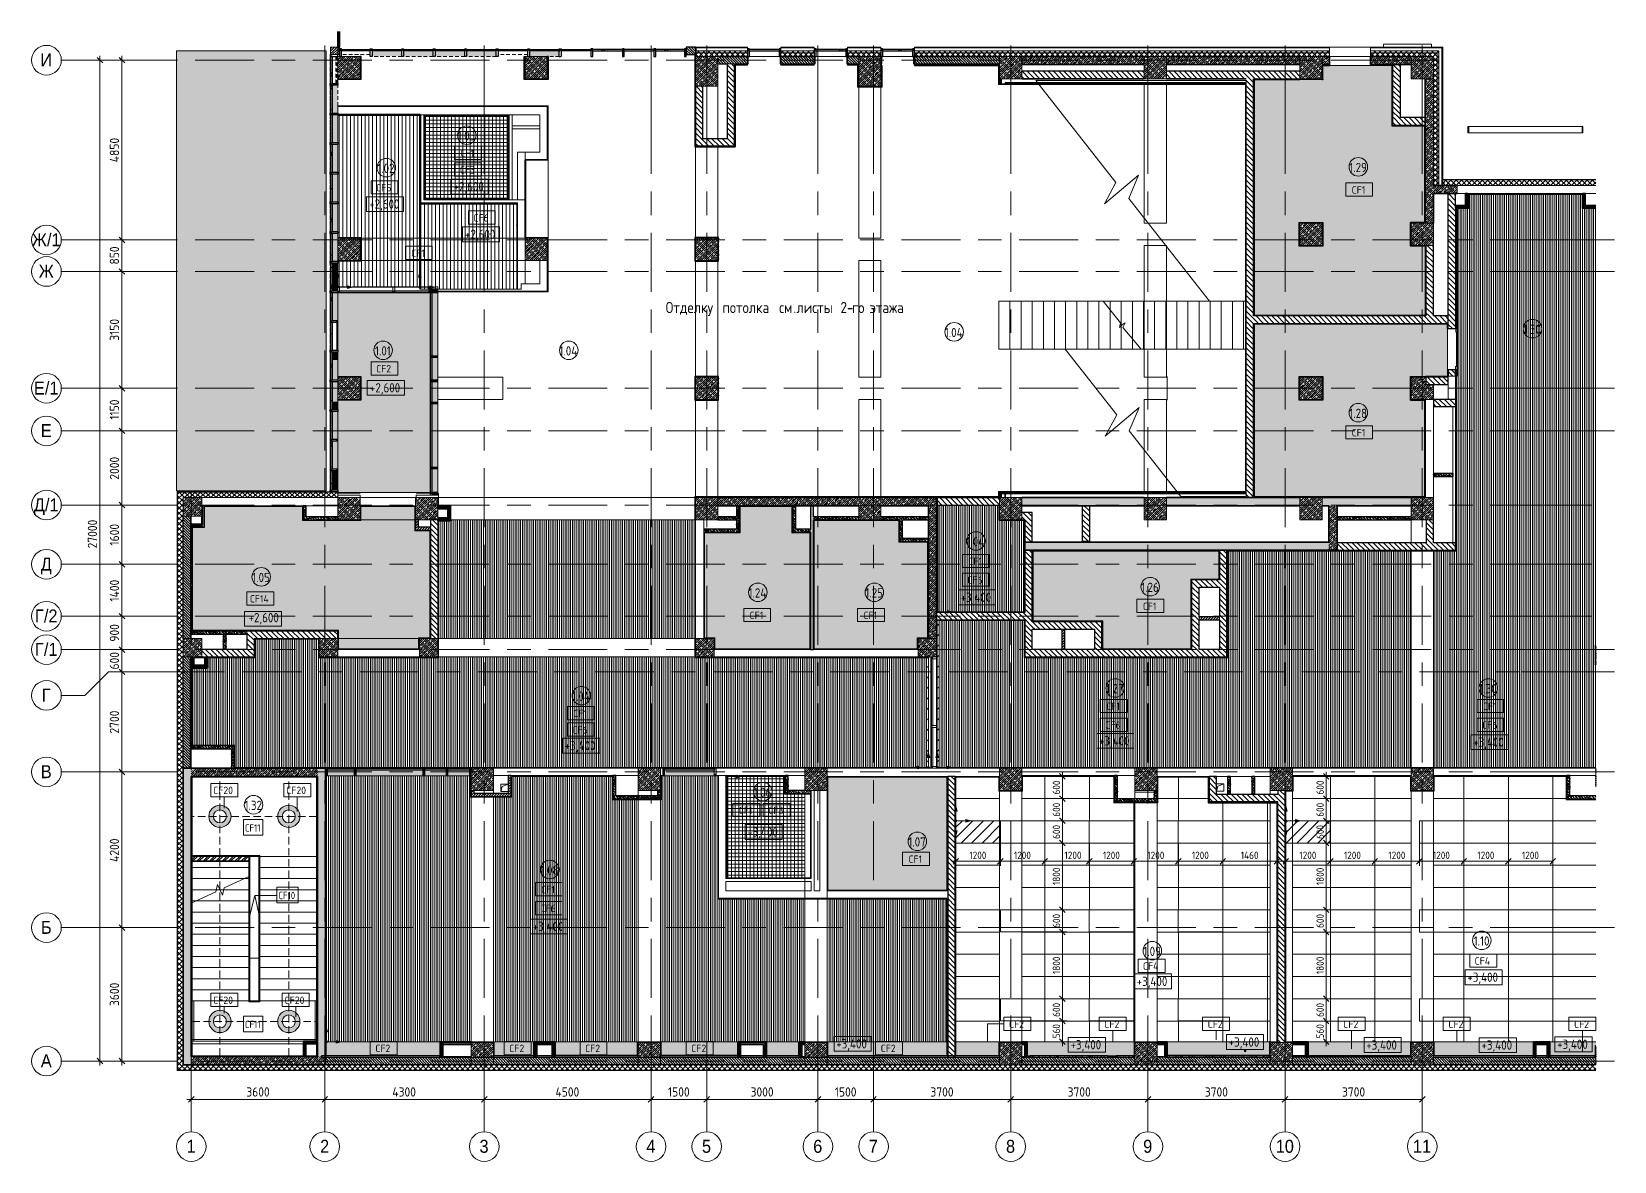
# Model space of a CAD drawing. Header units: millimetres. Extents: x -4196 to 190310, y -8553 to 29000.
# Drawn here: x -4196 to 38490, y -2706 to 27770 of the extents above; entities that cross this region are included whole.
import ezdxf

# ---------------------------------------------------------------- set-up
doc = ezdxf.new("R2010")
doc.units = ezdxf.units.MM
for name, pattern in [('200_ШТРИХ__ш1_п0_6_', [160, 100, -60]), ('ADSK_Штрих_ш2 п1', [300, 200, -100]), ('Осевая', [3175, 635, -476.25, 1587.5, -476.25])]:
    doc.linetypes.add(name, pattern=pattern)
for name, color, linetype, lineweight in [('0-1', 7, 'Continuous', 9), ('A-ANNO-DIMS', 7, 'Continuous', 9), ('A-ANNO-DIMS-100', 7, 'Continuous', 9), ('A-AREA-IDEN', 7, 'Continuous', 9), ('A-CLNG', 7, 'Continuous', 9), ('A-CLNG-IDEN', 7, 'Continuous', 9), ('A-CLNG-PATT', 7, 'Continuous', 9), ('A-DETL', 7, 'Continuous', 9), ('A-DETL-1', 7, 'Continuous', 35), ('A-DETL-2', 7, 'ADSK_Штрих_ш2 п1', 9), ('A-DETL-GENF', 7, 'Continuous', 9), ('A-DETL-MBND', 7, '200_ШТРИХ__ш1_п0_6_', 9), ('A-FLOR', 7, 'Continuous', 9), ('A-FLOR-PATT', 7, 'Continuous', 9), ('A-GENM', 7, 'Continuous', 9), ('A-GLAZ-CURT', 7, 'Continuous', 9), ('A-GLAZ-CURT-1', 7, 'Continuous', 25), ('A-GLAZ-CWMG', 7, 'Continuous', 9), ('A-GLAZ-CWMG-1', 7, 'Continuous', 25), ('A-WALL', 7, 'Continuous', 9), ('G-ANNO-DIMS', 7, 'Continuous', 9), ('G-ANNO-TEXT', 7, 'Continuous', 9), ('I-WALL', 7, 'Continuous', 9), ('S-COLS', 7, 'Continuous', 9), ('S-STRS-1', 7, 'Continuous', 9), ('S-STRS-MBND', 7, 'Continuous', 9), ('Знаки', 7, 'Continuous', 9), ('Оси', 7, 'Continuous', 9), ('Оси-1', 7, 'Continuous', 20), ('Оси-2', 7, 'Осевая', 9)]:
    doc.layers.add(name, color=color, linetype=linetype, lineweight=lineweight)
doc.layers.add('A-DETL-GENF-1', color=7, linetype='Continuous', lineweight=9, true_color=0xc0c0c0, transparency=0.4)
for name, color, linetype, lineweight, true_color in [('A-DETL-GENF-2', 7, 'Continuous', 9, 0xeeeeee), ('A-DETL-GENF-3', 7, 'Continuous', 9, 0xf5f5f5), ('A-DETL-GENF-4', 7, 'Continuous', 9, 0x004000), ('A-DETL-GENF-5', 7, 'Continuous', 9, 0xccbd88), ('A-DETL-GENF-6', 7, 'Continuous', 9, 0xc0c0c0), ('A-WALL-1', 7, 'Continuous', 35, 0x3c3c3c), ('A-WALL-2', 7, 'Continuous', 25, 0x3c3c3c), ('A-WALL-3', 7, 'Continuous', 13, 0x3c3c3c), ('A-WALL-FNSH-1', 7, 'Continuous', 9, 0x3c3c3c), ('A-WALL-FNSH-2', 7, 'Continuous', 13, 0x3c3c3c), ('G-ANNO-TEXT-1', 7, 'Continuous', 9, 0x3c3c3c)]:
    doc.layers.add(name, color=color, linetype=linetype, lineweight=lineweight, true_color=true_color)
doc.styles.add('Arial', font='arial.ttf', dxfattribs={"width": 0.9, "height": 350})
doc.styles.add('GOST Common', font='GOST_Common.ttf', dxfattribs={"width": 0.9, "height": 250})
doc.styles.add('GOST Common_1', font='GOST_Common.ttf', dxfattribs={"height": 200})
doc.styles.add('GOST Common_2', font='GOST_Common.ttf', dxfattribs={"width": 0.9, "height": 300})
doc.styles.add('GOST Common_3', font='GOST_Common.ttf', dxfattribs={"width": 0.9, "height": 200})
doc.styles.add('ISOCPEUR', font='isocpeur.ttf', dxfattribs={"width": 0.9, "height": 250})
doc.styles.add('ISOCPEUR_1', font='isocpeur.ttf', dxfattribs={"width": 0.9, "height": 200})
doc.dimstyles.new('ISO-2_0_0_9К_Средний_округл2', dxfattribs={"dimscale": 304.8, "dimtxt": 199.196235, "dimasz": 0.492126, "dimexe": 0.393701, "dimexo": 0, "dimgap": 0, "dimtad": 1, "dimdec": 0, "dimrnd": 10, "dimzin": 0, "dimdsep": 46, "dimtxsty": 'ISOCPEUR_1', "dimblk1": 'OBLIQUE', "dimblk2": 'OBLIQUE', "dimsah": 1, "dimcen": 0.09, "dimdle": 0.393701, "dimazin": 0, "dimtfac": 1, "dimtdec": 4, "dimtix": 1, "dimtmove": 0, "dimatfit": 3, "dimfxl": 1, "dimtvp": 1, "dimtolj": 1, "dimtzin": 0, "dimarcsym": 2})
doc.dimstyles.new('ISO-2_0_0_9К_Средний_округл2_1', dxfattribs={"dimscale": 304.8, "dimtxt": 199.196235, "dimasz": 0.492126, "dimexe": 0.393701, "dimexo": 0, "dimgap": 0, "dimtad": 1, "dimdec": 0, "dimrnd": 10, "dimzin": 0, "dimdsep": 46, "dimtxsty": 'ISOCPEUR_1', "dimblk1": 'OBLIQUE', "dimblk2": 'OBLIQUE', "dimsah": 1, "dimcen": 0.09, "dimdle": 0.393701, "dimazin": 0, "dimtfac": 1, "dimtdec": 4, "dimtix": 1, "dimtmove": 1, "dimatfit": 3, "dimfxl": 1, "dimtvp": 1, "dimtolj": 1, "dimtzin": 0, "dimarcsym": 2})
doc.dimstyles.new('ISO-2_5_0_9К_БОЛЬШОЙ', dxfattribs={"dimscale": 304.8, "dimtxt": 248.995294, "dimasz": 0.492126, "dimexe": 0.393701, "dimexo": 0.984252, "dimgap": 0, "dimtad": 1, "dimdec": 0, "dimrnd": 10, "dimzin": 0, "dimdsep": 46, "dimtxsty": 'ISOCPEUR', "dimblk1": 'OBLIQUE', "dimblk2": 'OBLIQUE', "dimsah": 1, "dimcen": 0.09, "dimdle": 0.393701, "dimazin": 0, "dimtfac": 1, "dimtdec": 4, "dimtix": 1, "dimtmove": 0, "dimatfit": 3, "dimfxl": 1, "dimtvp": 1, "dimtolj": 1, "dimtzin": 0, "dimarcsym": 2})
doc.dimstyles.new('ISO-2_5_0_9К_БОЛЬШОЙ_1', dxfattribs={"dimscale": 304.8, "dimtxt": 248.995294, "dimasz": 0.492126, "dimexe": 0.393701, "dimexo": 0.984252, "dimgap": 0, "dimtad": 1, "dimdec": 0, "dimrnd": 10, "dimzin": 0, "dimdsep": 46, "dimtxsty": 'ISOCPEUR', "dimblk1": 'OBLIQUE', "dimblk2": 'OBLIQUE', "dimsah": 1, "dimcen": 0.09, "dimdle": 0.393701, "dimazin": 0, "dimtfac": 1, "dimtdec": 4, "dimtix": 1, "dimtmove": 2, "dimatfit": 3, "dimfxl": 1, "dimtvp": 1, "dimtolj": 1, "dimtzin": 0, "dimarcsym": 2})
pattern_1 = [(45, (0, 0), (-57.02463, 57.02463), []), (45, (57.025, 0), (-57.02463, 57.02463), [100.806, -20.161, 3.353, -16.808])]
pattern_2 = [(45, (0, 0), (-70.71068, 70.71068), []), (135, (0, 0), (-70.71068, -70.71068), [])]
pattern_3 = [(135, (0, 0), (-70.71068, -70.71068), [])]
pattern_4 = [(135, (0, 0), (-35.35534, -35.35534), [])]
pattern_5 = [(135, (0, 0), (-75.43415, -75.43415), [106.68, -17.78, 3.556, -17.78]), (135, (0, 75.39), (-75.43415, -75.43415), []), (50, (0, 0), (127.52922, -11.15758), [13.335, -146.685]), (355, (0, 0), (-24.66966, 133.74002), [10.668, -117.348]), (100.451, (10.63, -0.93), (102.85973, 122.58178), [11.333, -124.663]), (46.184, (0, 35.56), (189.75516, -29.43036), [20.002, -220.027]), (96.636, (15.81, 33.1), (166.1822, 173.1996), [17, -186.995]), (351.184, (0, 35.56), (166.1839, 173.1976), [16.002, -176.022]), (21, (17.78, 26.67), (106.13027, -71.58603), [13.335, -146.685]), (326, (17.78, 26.67), (43.26188, 128.93175), [10.668, -117.348]), (71.451, (26.62, 20.7), (149.39198, 57.34505), [11.333, -124.663]), (37.5, (0, 0), (2.16223, 59.188357), [3.353, -112.573, 3.353, -115.773, -117.793]), (37.5, (0, 0), (2.16223, 59.188357), [-235.052, 3.353, -114.44]), (7.5, (0, 0), (46.77386, 70.12615), [3.353, -64.567, 3.353, -109.906, -44.894]), (7.5, (0, 0), (46.77386, 70.12615), [-181.178, 3.353, -41.542]), (327.5, (-39.65, 0), (94.91367, -4.010093), [3.353, -41.097, 3.353, -135.331, -184.023]), (327.5, (-39.65, 0), (94.91367, -4.010093), [-183.134, 3.353, -180.67]), (317.5, (-57.43, 0), (103.69057, 17.79882), [3.353, -54.432, 3.353, -88.748, -130.683]), (317.5, (-57.43, 0), (103.69057, 17.79882), [-149.885, 3.353, -127.33])]
pattern_6 = [(45, (0, 0), (-35.35534, 35.35534), [])]
pattern_7 = [(0, (0, 0), (121.92, 30.48), [10.058, -81.382, 10.058, -81.382, -487.68]), (0, (0, 0), (121.92, 30.48), [-182.88, 10.058, -172.822, 10.058, -81.382, -213.36]), (0, (0, 0), (121.92, 30.48), [-457.2, 10.058, -50.902, 10.058, -142.342]), (120, (45.72, 15.24), (-87.356454, 90.345817), [10.058, -81.382, 10.058, -81.382, -487.68]), (120, (45.72, 15.24), (-87.356454, 90.345817), [-182.88, 10.058, -172.822, 10.058, -81.382, -213.36]), (120, (45.72, 15.24), (-87.356454, 90.345817), [-457.2, 10.058, -50.902, 10.058, -142.342]), (240, (60.96, 76.2), (-34.563546, -120.825817), [10.058, -81.382, 10.058, -81.382, -487.68]), (240, (60.96, 76.2), (-34.563546, -120.825817), [-182.88, 10.058, -172.822, 10.058, -81.382, -213.36]), (240, (60.96, 76.2), (-34.563546, -120.825817), [-457.2, 10.058, -50.902, 10.058, -142.342])]
pattern_8 = [(45, (0, 0), (-106.066, 106.066), []), (135, (0, 0), (-106.066, -106.066), [])]
pattern_9 = [(0, (0, 0), (406.4, 101.6), [33.528, -271.272, 33.528, -271.272, -1625.6]), (0, (0, 0), (406.4, 101.6), [-609.6, 33.528, -576.072, 33.528, -271.272, -711.2]), (0, (0, 0), (406.4, 101.6), [-1524, 33.528, -169.672, 33.528, -474.472]), (120, (152.4, 50.8), (-291.18818, 301.15272), [33.528, -271.272, 33.528, -271.272, -1625.6]), (120, (152.4, 50.8), (-291.18818, 301.15272), [-609.6, 33.528, -576.072, 33.528, -271.272, -711.2]), (120, (152.4, 50.8), (-291.18818, 301.15272), [-1524, 33.528, -169.672, 33.528, -474.472]), (240, (203.2, 254), (-115.21182, -402.75272), [33.528, -271.272, 33.528, -271.272, -1625.6]), (240, (203.2, 254), (-115.21182, -402.75272), [-609.6, 33.528, -576.072, 33.528, -271.272, -711.2]), (240, (203.2, 254), (-115.21182, -402.75272), [-1524, 33.528, -169.672, 33.528, -474.472])]
pattern_10 = [(135, (0, 0), (-84.8528, -84.8528), []), (225, (0, 0), (84.8528, -84.8528), [])]
pattern_11 = [(45, (0, 0), (-141.4214, 141.4214), [])]
pattern_12 = [(90, (0, 0), (-100, 6e-15), [])]

msp = doc.modelspace()

# ---------------------------------------------------------------- texts
at = {"layer": 'A-AREA-IDEN', "char_height": 250, "attachment_point": 1, "style": 'GOST Common'}
for s, insert, width in [('1.03', (7297.7, 25084.5), 606.076), ('1.02', (5126.7, 24208.9), 606.076), ('1.29', (31341.7, 24231.4), 606.076), ('1.04', (20433.4, 19779.4), 627.721), ('1.30', (36040.4, 19865.3), 606.076), ('1.01', (5064.2, 19282.9), 548.354), ('1.04', (10039.4, 19282.9), 627.721), ('1.28', (31341.7, 17599.3), 606.076), ('1.04', (21019.5, 14138.1), 627.721), ('1.05', (1753.2, 13170.3), 606.076), ('1.26', (25730.3, 12905.8), 606.076), ('1.24', (15139.4, 12754.4), 627.721), ('1.25', (18290.4, 12754.4), 606.076), ('1.04', (10379.7, 9967), 627.721), ('1.27', (24784.7, 10171.8), 606.076), ('1.30', (34847.4, 10171.8), 606.076), ('1.06', (15280.3, 7376.4), 606.076), ('1.32', (1547.1, 7022.8), 606.076), ('1.07', (19449.5, 6036), 606.076), ('1.08', (9535.3, 5275), 606.076), ('1.09', (25786.5, 3084.4), 606.076), ('1.10', (34696.7, 3364.1), 548.354)]:
    msp.add_mtext(s, dxfattribs=dict(at, insert=insert, width=width))
at = {"layer": 'A-CLNG-IDEN', "char_height": 200, "attachment_point": 1, "style": 'GOST Common_1'}
for s, insert, width in [('CF1', (7371.3, 24588.2), 472.996), ('CF3', (7351.3, 24138.1), 521.097), ('CF5', (5093.3, 23659.5), 529.114), ('CF1', (31405.1, 23599.7), 472.996), ('CF6', (7721, 22846.3), 529.114), ('CF1', (6042.6, 21891.3), 472.996), ('CF2', (5093.3, 18775), 529.114), ('CF1', (31405.1, 17051.4), 472.996), ('CF1', (21065.1, 13580.5), 472.996), ('CF6', (21042.1, 13076.3), 529.114), ('CF14', (1687.2, 12569), 673.417), ('CF1', (15167.2, 12122.9), 472.996), ('CF1', (18237.2, 12122.9), 472.996), ('CF1', (25772.6, 12367.2), 472.996), ('CF1', (10411.4, 9476.7), 472.996), ('CF1', (24782.1, 9668), 472.996), ('CF1', (34947.2, 9668), 472.996), ('CF6', (10388.4, 9031.2), 529.114), ('CF6', (24759.1, 9162.9), 529.114), ('CF6', (34924.2, 9162.9), 529.114), ('CF20', (699.6, 7400.6), 705.485), ('CF20', (2669.7, 7400.6), 705.485), ('CF1', (14874.8, 6861.6), 472.996), ('CF3', (15671.8, 6861.6), 521.097), ('CF1', (19450.4, 5545.2), 472.996), ('CF1', (9549.5, 4727.1), 472.996), ('CF6', (9526.5, 4217), 529.114), ('CF4', (25776.4, 2661), 553.164), ('CF4', (34722.2, 2798.1), 553.164), ('CF20', (699.6, 1740.1), 705.485), ('CF20', (2626.6, 1740.1), 705.485), ('CF2', (22163.8, 1091.4), 529.114), ('CF2', (24734.1, 1091.4), 529.114), ('CF2', (27522.1, 1091.4), 529.114), ('CF2', (31179.5, 1091.4), 529.114), ('CF2', (34014.2, 1091.4), 529.114), ('CF2', (37403.2, 1091.4), 529.114), ('CF2', (5073.1, 440.5), 529.114), ('CF2', (8684.2, 440.5), 529.114), ('CF2', (10730.6, 440.5), 529.114), ('CF2', (13592.8, 440.5), 529.114), ('CF2', (18702.4, 440.5), 529.114)]:
    msp.add_mtext(s, dxfattribs=dict(at, insert=insert, width=width))
at = {"layer": 'G-ANNO-DIMS', "char_height": 250, "attachment_point": 1, "line_spacing_factor": 1.022761, "style": 'GOST Common'}
for s, insert, width in [('+2,600', (7183.8, 23716.1), 1028.823), ('+2,600', (4908.1, 23244.8), 1028.823), ('+2,600', (7492.8, 22429.3), 1028.823), ('+2,600', (4927.8, 18287.2), 1028.823), ('+3,400', (20857.5, 12634.8), 1055.976), ('+3,400', (10183.9, 8634.6), 1055.976), ('+3,400', (24589.9, 8764.6), 1055.976), ('+3,400', (34683.1, 8728.7), 1055.976), ('+3,400', (15103.6, 6304), 1055.976), ('+3,400', (9319.3, 3757.1), 1055.976), ('+3,400', (25608.2, 2275.4), 1055.976), ('+3,400', (34526.4, 2386.5), 1055.976), ('+3,400', (17504.9, 589.7), 1055.976), ('+3,400', (23823.3, 565.5), 1055.976), ('+3,400', (28088.9, 638.6), 1055.976), ('+3,400', (31800.4, 557.7), 1055.976), ('+3,400', (34906.6, 555.9), 1055.976), ('+3,400', (36948.1, 577.9), 1055.976)]:
    msp.add_mtext(s, dxfattribs=dict(at, insert=insert, width=width))
at = {"layer": 'G-ANNO-TEXT', "attachment_point": 1}
for s, insert, char_height, width, style in [('Отделку', (12905.8, 20477.8), 300, 1738.86, 'GOST Common_2'), ('\\fGOST Common|b0|i0|c204|p34|;\\W.9; ', (14340.5, 20477.8), 300, 115.443, 'GOST Common_2'), ('потолка', (14435.8, 20477.8), 300, 1738.86, 'GOST Common_2'), ('\\fGOST Common|b0|i0|c204|p34|;\\W.9; ', (15870.5, 20477.8), 300, 115.443, 'GOST Common_2'), ('см', (15965.7, 20477.8), 300, 461.772, 'GOST Common_2'), ('\\fGOST Common|b0|i0|c204|p34|;\\W.9;.', (16346.7, 20477.8), 300, 101.013, 'GOST Common_2'), ('листы', (16430.1, 20477.8), 300, 1241.012, 'GOST Common_2'), (' 2-', (17454, 20477.8), 300, 577.215, 'GOST Common_2'), ('го', (17930.3, 20477.8), 300, 461.772, 'GOST Common_2'), ('\\fGOST Common|b0|i0|c204|p34|;\\W.9; ', (18311.3, 20477.8), 300, 115.443, 'GOST Common_2'), ('этажа', (18406.5, 20477.8), 300, 1378.101, 'GOST Common_2'), (' +2,600 ', (1517.7, 12085.7), 250, 1255.443, 'GOST Common')]:
    msp.add_mtext(s, dxfattribs=dict(at, insert=insert, char_height=char_height, width=width, style=style))
at = {"layer": 'G-ANNO-TEXT-1', "char_height": 200, "attachment_point": 1, "style": 'GOST Common_3'}
for s, insert, width in [('CF11', (1555.3, 6388.7), 533.924), ('CF10', (2460, 4566.3), 584.43), ('CF11', (1555.3, 1088.7), 533.924)]:
    msp.add_mtext(s, dxfattribs=dict(at, insert=insert, width=width))
at = {"layer": 'Оси', "char_height": 350, "attachment_point": 1, "style": 'Arial'}
for s, insert, width in [('\\fArial|b0|i0|c204|p34|;\\W.9;И', (-3960.7, 27181), 389.62), ('\\fArial|b0|i0|c204|p34|;\\W.9;Ж', (-4192.9, 22331), 497.848), ('/1', (-3782.2, 22331), 454.557), ('\\fArial|b0|i0|c204|p34|;\\W.9;Ж', (-4005.3, 21481), 497.848), ('\\fArial|b0|i0|c204|p34|;\\W.9;Е', (-4136.2, 18331), 360.759), ('/1', (-3838.6, 18331), 454.557), ('\\fArial|b0|i0|c204|p34|;\\W.9;Е', (-3949, 17181), 360.759), ('\\fArial|b0|i0|c204|p34|;\\W.9;Д', (-4139.4, 15181), 367.975), ('/1', (-3835.8, 15181), 454.557), ('\\fArial|b0|i0|c204|p34|;\\W.9;Д', (-3951.7, 13581), 367.975), ('\\fArial|b0|i0|c204|p34|;\\W.9;Г', (-4109.7, 12181), 295.823), ('/2', (-3865.6, 12181), 454.557), ('\\fArial|b0|i0|c204|p34|;\\W.9;Г', (-4109.7, 11281), 295.823), ('/1', (-3865.6, 11281), 454.557), ('\\fArial|b0|i0|c204|p34|;\\W.9;Г', (-3922, 10046), 295.823), ('\\fArial|b0|i0|c204|p34|;\\W.9;В', (-3949, 7981), 360.759), ('\\fArial|b0|i0|c204|p34|;\\W.9;Б', (-3945.9, 3781), 353.544), ('\\fArial|b0|i0|c204|p34|;\\W.9;А', (-3949, 181), 360.759), ('\\fArial|b0|i0|c204|p34|;\\W.9;1', (-17.5, -2125.6), 303.038), ('\\fArial|b0|i0|c204|p34|;\\W.9;2', (3582.5, -2125.6), 303.038), ('\\fArial|b0|i0|c204|p34|;\\W.9;3', (7882.5, -2125.6), 303.038), ('\\fArial|b0|i0|c204|p34|;\\W.9;4', (12382.5, -2125.6), 303.038), ('\\fArial|b0|i0|c204|p34|;\\W.9;5', (13882.5, -2125.6), 303.038), ('\\fArial|b0|i0|c204|p34|;\\W.9;6', (16882.5, -2125.6), 303.038), ('\\fArial|b0|i0|c204|p34|;\\W.9;7', (18382.5, -2125.6), 303.038), ('\\fArial|b0|i0|c204|p34|;\\W.9;8', (22082.5, -2125.6), 303.038), ('\\fArial|b0|i0|c204|p34|;\\W.9;9', (25782.5, -2125.6), 303.038), ('10', (29357.4, -2125.6), 606.076), ('11', (33057.4, -2125.6), 606.076)]:
    msp.add_mtext(s, dxfattribs=dict(at, insert=insert, width=width))

# ---------------------------------------------------------------- blocks, each defined once
blk = doc.blocks.new('BSC_Колонна _Прямоугольная - 600х600-23286269-План потолков с обозначением видов отделки и геометрии 1 этажа в осях 1-12')
at = {"layer": 'S-COLS'}
h = blk.add_hatch(dxfattribs=at)
h.set_pattern_fill('FP_2', color=256, style=0, pattern_type=2)
h.set_pattern_definition([(45, (-29509.74, -7600), (-57.02463, 57.02463), []), (45, (-29452.72, -7600), (-57.02463, 57.02463), [100.806, -20.161, 3.353, -16.808])])
h.paths.add_polyline_path([(-300, -300), (300, -300), (300, 300), (-300, 300), (-300, -134)])
for p, q in [((300, 300), (-300, 300)), ((-300, 300), (-300, -300)), ((300, -300), (300, 300)), ((-300, -300), (300, -300))]:
    blk.add_line(p, q, dxfattribs=at)
blk = doc.blocks.new('BSC_Колонна _Прямоугольная - 600х600-V1-План потолков с обозначением видов отделки и геометрии 1 этажа в осях 1-12')
at = {"layer": 'S-COLS'}
h = blk.add_hatch(dxfattribs=at)
h.set_pattern_fill('FP_3', color=256, style=0, pattern_type=2)
h.set_pattern_definition([(45, (-25860, -200), (-57.02463, 57.02463), []), (45, (-25802.975, -200), (-57.02463, 57.02463), [100.806, -20.161, 3.353, -16.808])])
h.paths.add_polyline_path([(-300, -300), (300, -300), (300, 300), (-300, 300), (-300, -251)])
for p, q in [((300, 300), (-300, 300)), ((-300, 300), (-300, -300)), ((300, -300), (300, 300)), ((-300, -300), (300, -300))]:
    blk.add_line(p, q, dxfattribs=at)
blk = doc.blocks.new('BSC_Колонна _Прямоугольная - 600х600-V2-План потолков с обозначением видов отделки и геометрии 1 этажа в осях 1-12')
at = {"layer": 'S-COLS'}
h = blk.add_hatch(dxfattribs=at)
h.set_pattern_fill('FP_4', color=256, style=0, pattern_type=2)
h.set_pattern_definition([(45, (-29509.74, -200), (-57.02463, 57.02463), []), (45, (-29452.72, -200), (-57.02463, 57.02463), [100.806, -20.161, 3.353, -16.808])])
h.paths.add_polyline_path([(-300, -300), (300, -300), (300, 300), (-300, 300), (-300, -295)])
for p, q in [((300, 300), (-300, 300)), ((-300, 300), (-300, -300)), ((300, -300), (300, 300)), ((-300, -300), (300, -300))]:
    blk.add_line(p, q, dxfattribs=at)
blk = doc.blocks.new('BSC_Колонна _Прямоугольная - 600х800-24078684-План потолков с обозначением видов отделки и геометрии 1 этажа в осях 1-12')
at = {"layer": 'S-COLS'}
h = blk.add_hatch(dxfattribs=at)
h.set_pattern_fill('FP_5', color=256, style=0, pattern_type=2)
h.set_pattern_definition([(45, (-14010, -26700), (-57.02463, 57.02463), []), (45, (-13952.975, -26700), (-57.02463, 57.02463), [100.806, -20.161, 3.353, -16.808])])
h.paths.add_polyline_path([(-300, -400), (300, -400), (300, 400), (-300, 400)])
for p, q in [((300, 400), (-300, 400)), ((-300, 400), (-300, -400)), ((300, -400), (300, 400)), ((-300, -400), (300, -400))]:
    blk.add_line(p, q, dxfattribs=at)
blk = doc.blocks.new('BSC_Колонна _Прямоугольная - 600х600-V3-План потолков с обозначением видов отделки и геометрии 1 этажа в осях 1-12')
at = {"layer": 'S-COLS'}
h = blk.add_hatch(dxfattribs=at)
h.set_pattern_fill('FP_7', color=256, style=0, pattern_type=2)
h.set_pattern_definition([(45, (-14010, -14900), (-57.02463, 57.02463), []), (45, (-13952.975, -14900), (-57.02463, 57.02463), [100.806, -20.161, 3.353, -16.808])])
h.paths.add_polyline_path([(300, -300), (300, 300), (-300, 300), (-300, -300), (220, -300)])
for p, q in [((300, 300), (-300, 300)), ((-300, 300), (-300, -300)), ((300, -300), (300, 300)), ((-300, -300), (300, -300))]:
    blk.add_line(p, q, dxfattribs=at)
blk = doc.blocks.new('BSC_Колонна _Прямоугольная - 600х600-23295697-План потолков с обозначением видов отделки и геометрии 1 этажа в осях 1-12')
at = {"layer": 'S-COLS'}
h = blk.add_hatch(dxfattribs=at)
h.set_pattern_fill('FP_8', color=256, style=0, pattern_type=2)
h.set_pattern_definition([(45, (-14010, -18150), (-57.02463, 57.02463), []), (45, (-13952.975, -18150), (-57.02463, 57.02463), [100.806, -20.161, 3.353, -16.808])])
h.paths.add_polyline_path([(300, -300), (300, 300), (-300, 300), (-300, -300)])
for p, q in [((300, 300), (-300, 300)), ((-300, 300), (-300, -300)), ((300, -300), (300, 300)), ((-300, -300), (300, -300))]:
    blk.add_line(p, q, dxfattribs=at)
blk = doc.blocks.new('BSC_Колонна _Прямоугольная - 600х600-V4-План потолков с обозначением видов отделки и геометрии 1 этажа в осях 1-12')
at = {"layer": 'S-COLS'}
h = blk.add_hatch(dxfattribs=at)
h.set_pattern_fill('FP_9', color=256, style=0, pattern_type=2)
h.set_pattern_definition([(45, (-14010, -21900), (-57.02463, 57.02463), []), (45, (-13952.975, -21900), (-57.02463, 57.02463), [100.806, -20.161, 3.353, -16.808])])
h.paths.add_polyline_path([(300, -300), (300, 300), (-300, 300), (-300, -300)])
for p, q in [((300, 300), (-300, 300)), ((-300, 300), (-300, -300)), ((300, -300), (300, 300)), ((-300, -300), (300, -300))]:
    blk.add_line(p, q, dxfattribs=at)
blk = doc.blocks.new('BSC_Колонна _Прямоугольная - 600х600-V5-План потолков с обозначением видов отделки и геометрии 1 этажа в осях 1-12')
at = {"layer": 'S-COLS'}
h = blk.add_hatch(dxfattribs=at)
h.set_pattern_fill('FP_10', color=256, style=0, pattern_type=2)
h.set_pattern_definition([(45, (-25860, -7600), (-57.02463, 57.02463), []), (45, (-25802.975, -7600), (-57.02463, 57.02463), [100.806, -20.161, 3.353, -16.808])])
h.paths.add_polyline_path([(195, -300), (300, -300), (300, 300), (-300, 300), (-300, -300)])
for p, q in [((300, 300), (-300, 300)), ((-300, 300), (-300, -300)), ((300, -300), (300, 300)), ((-300, -300), (300, -300))]:
    blk.add_line(p, q, dxfattribs=at)
blk = doc.blocks.new('BSC_Колонна _Прямоугольная - 600х600-V6-План потолков с обозначением видов отделки и геометрии 1 этажа в осях 1-12')
at = {"layer": 'S-COLS'}
h = blk.add_hatch(dxfattribs=at)
h.set_pattern_fill('FP_11', color=256, style=0, pattern_type=2)
h.set_pattern_definition([(45, (-26110, -26800), (-57.02463, 57.02463), []), (45, (-26052.975, -26800), (-57.02463, 57.02463), [100.806, -20.161, 3.353, -16.808])])
h.paths.add_polyline_path([(300, -300), (300, 300), (-300, 300), (-300, -300)])
for p, q in [((300, 300), (-300, 300)), ((-300, 300), (-300, -300)), ((300, -300), (300, 300)), ((-300, -300), (300, -300))]:
    blk.add_line(p, q, dxfattribs=at)
blk = doc.blocks.new('BSC_Колонна _Прямоугольная - 600х600-V7-План потолков с обозначением видов отделки и геометрии 1 этажа в осях 1-12')
at = {"layer": 'S-COLS'}
h = blk.add_hatch(dxfattribs=at)
h.set_pattern_fill('FP_12', color=256, style=0, pattern_type=2)
h.set_pattern_definition([(45, (-26110, -14900), (-57.02463, 57.02463), []), (45, (-26052.975, -14900), (-57.02463, 57.02463), [100.806, -20.161, 3.353, -16.808])])
h.paths.add_polyline_path([(300, -300), (300, 300), (-300, 300), (-300, -300)])
for p, q in [((300, 300), (-300, 300)), ((-300, 300), (-300, -300)), ((300, -300), (300, 300)), ((-300, -300), (300, -300))]:
    blk.add_line(p, q, dxfattribs=at)
blk = doc.blocks.new('Системная панель - Стекло - 40мм-22856102-План потолков с обозначением видов отделки и геометрии 1 этажа в осях 1-12')
at = {"layer": 'A-GLAZ-CURT'}
h = blk.add_hatch(dxfattribs=at)
h.set_pattern_fill('FP_13', color=256, style=0, pattern_type=2)
h.set_pattern_definition([(45, (-17460.26, -27190), (-282.8427, 282.8427), [200, -600]), (45, (-17660.26, -27290), (-282.8427, 282.8427), [600, -200]), (45, (-17260.26, -27390), (-282.8427, 282.8427), [200, -600])])
h.paths.add_polyline_path([(410, -40), (410, 0), (-410, 0), (-410, -40), (74, -40)])
at = {"layer": 'A-GLAZ-CURT-1'}
for p, q in [((410, 0), (-410, 0)), ((-410, 0), (-410, -40)), ((410, -40), (410, 0)), ((-410, -40), (410, -40))]:
    blk.add_line(p, q, dxfattribs=at)
blk = doc.blocks.new('Прямоугольный импост - Импост структурный с накладкой - 190мм-22856094-План потолков с обозначением видов отделки и геометрии 1 этажа в осях 1-12')
at = {"layer": 'A-GLAZ-CWMG-1'}
for p, q in [((-50, 40), (-50, 190)), ((-50, 190), (0, 190)), ((-40, 40), (-50, 40)), ((-50, -17), (-50, 0)), ((-50, 0), (-40, 0)), ((-40, 0), (-40, 40)), ((-10, 40), (-10, 0)), ((0, 40), (-10, 40)), ((-10, 0), (0, 0)), ((0, 190), (0, 40)), ((0, 0), (0, -17)), ((0, -17), (-50, -17))]:
    blk.add_line(p, q, dxfattribs=at)
blk = doc.blocks.new('Системная панель - Стекло - 40мм-V8-План потолков с обозначением видов отделки и геометрии 1 этажа в осях 1-12')
at = {"layer": 'A-GLAZ-CURT'}
h = blk.add_hatch(dxfattribs=at)
h.set_pattern_fill('FP_14', color=256, style=0, pattern_type=2)
h.set_pattern_definition([(45, (-19260.26, -27188.3), (-282.8427, 282.8427), [200, -600]), (45, (-19460.26, -27288.3), (-282.8427, 282.8427), [600, -200]), (45, (-19060.26, -27388.3), (-282.8427, 282.8427), [200, -600])])
h.paths.add_polyline_path([(-410, -40), (410, -40), (410, 0), (-410, 0), (-410, -38)])
at = {"layer": 'A-GLAZ-CURT-1'}
for p, q in [((410, 0), (-410, 0)), ((-410, 0), (-410, -40)), ((410, -40), (410, 0)), ((-410, -40), (410, -40))]:
    blk.add_line(p, q, dxfattribs=at)
blk = doc.blocks.new('Системная панель - Стекло - 40мм-23999081-План потолков с обозначением видов отделки и геометрии 1 этажа в осях 1-12')
at = {"layer": 'A-GLAZ-CURT'}
h = blk.add_hatch(dxfattribs=at)
h.set_pattern_fill('FP_15', color=256, style=0, pattern_type=2)
h.set_pattern_definition([(135, (26637.62, -3971.1), (-282.843, -282.843), [200, -600]), (135, (26737.62, -4171.1), (-282.843, -282.843), [600, -200]), (135, (26837.62, -3771.1), (-282.843, -282.843), [200, -600])])
h.paths.add_polyline_path([(372, 0), (372, 40), (-373, 39), (-373, 0), (313, 0)])
at = {"layer": 'A-GLAZ-CURT-1'}
for p, q in [((-373, 40), (372, 40)), ((-373, 0), (-373, 40)), ((372, 0), (-373, 0)), ((372, 0), (372, 40))]:
    blk.add_line(p, q, dxfattribs=at)
blk = doc.blocks.new('Системная панель - Стекло - 40мм-23998914-План потолков с обозначением видов отделки и геометрии 1 этажа в осях 1-12')
at = {"layer": 'A-GLAZ-CURT'}
h = blk.add_hatch(dxfattribs=at)
h.set_pattern_fill('FP_16', color=256, style=0, pattern_type=2)
h.set_pattern_definition([(135, (23450.12, -3971.1), (-282.843, -282.843), [200, -600]), (135, (23550.12, -4171.1), (-282.843, -282.843), [600, -200]), (135, (23650.12, -3771.1), (-282.843, -282.843), [200, -600])])
h.paths.add_polyline_path([(385, 15), (385, 40), (-385, 39), (-385, 0), (385, 0)])
at = {"layer": 'A-GLAZ-CURT-1'}
for p, q in [((-385, 40), (385, 40)), ((-385, 0), (-385, 40)), ((385, 0), (-385, 0)), ((385, 0), (385, 40))]:
    blk.add_line(p, q, dxfattribs=at)
blk = doc.blocks.new('Системная панель - Стекло - 40мм-23998915-План потолков с обозначением видов отделки и геометрии 1 этажа в осях 1-12')
at = {"layer": 'A-GLAZ-CURT'}
h = blk.add_hatch(dxfattribs=at)
h.set_pattern_fill('FP_17', color=256, style=0, pattern_type=2)
h.set_pattern_definition([(135, (15566.62, -3971.1), (-282.843, -282.843), [200, -600]), (135, (15666.62, -4171.1), (-282.843, -282.843), [600, -200]), (135, (15766.62, -3771.1), (-282.843, -282.843), [200, -600])])
h.paths.add_polyline_path([(269, 0), (269, 40), (-269, 39), (-269, 0), (68, 0)])
at = {"layer": 'A-GLAZ-CURT-1'}
for p, q in [((-269, 40), (269, 40)), ((-269, 0), (-269, 40)), ((269, 0), (-269, 0)), ((269, 0), (269, 40))]:
    blk.add_line(p, q, dxfattribs=at)
blk = doc.blocks.new('Системная панель - Стекло - 40мм-23998916-План потолков с обозначением видов отделки и геометрии 1 этажа в осях 1-12')
at = {"layer": 'A-GLAZ-CURT'}
h = blk.add_hatch(dxfattribs=at)
h.set_pattern_fill('FP_18', color=256, style=0, pattern_type=2)
h.set_pattern_definition([(135, (19450.12, -3971.1), (-282.843, -282.843), [200, -600]), (135, (19550.12, -4171.1), (-282.843, -282.843), [600, -200]), (135, (19650.12, -3771.1), (-282.843, -282.843), [200, -600])])
h.paths.add_polyline_path([(385, 15), (385, 40), (-385, 39), (-385, 0), (385, 0)])
at = {"layer": 'A-GLAZ-CURT-1'}
for p, q in [((-385, 40), (385, 40)), ((-385, 0), (-385, 40)), ((385, 0), (-385, 0)), ((385, 0), (385, 40))]:
    blk.add_line(p, q, dxfattribs=at)
blk = doc.blocks.new('Прямоугольный импост - Импост структурный с накладкой - 160мм-22858573-План потолков с обозначением видов отделки и геометрии 1 этажа в осях 1-12')
at = {"layer": 'A-DETL-MBND'}
for p, q in [((3854, 26375), (3854, 27100)), ((4011, 26375), (4011, 27100))]:
    blk.add_line(p, q, dxfattribs=at)
blk = doc.blocks.new('Прямоугольный импост - Импост структурный с накладкой - 190мм-23186010-План потолков с обозначением видов отделки и геометрии 1 этажа в осях 1-12')
at = {"layer": 'A-DETL-MBND'}
for points in [[(3871, 23175), (3871, 23925), (3854, 23925), (3854, 23175), (3861, 23175)], [(3911, 23175), (4060, 23175), (4060, 23925), (3911, 23925), (3911, 23177)]]:
    blk.add_hatch(color=256, dxfattribs=at).paths.add_polyline_path(points)
blk.add_line((3854, 23175), (3854, 23925), dxfattribs=at)
blk = doc.blocks.new('Прямоугольный импост - Импост структурный с накладкой - 190мм-23998917-План потолков с обозначением видов отделки и геометрии 1 этажа в осях 1-12')
at = {"layer": 'A-GLAZ-CWMG-1'}
for p, q in [((0, 17), (-50, 17)), ((-50, 17), (-50, 0)), ((-50, 0), (-40, 0)), ((-40, 0), (-40, -40)), ((-10, 0), (0, 0)), ((-10, 0), (-10, -40)), ((0, 0), (0, 17)), ((-40, -40), (-50, -40)), ((-50, -40), (-50, -190)), ((-50, -190), (0, -190)), ((0, -40), (-10, -40)), ((0, -190), (0, -40))]:
    blk.add_line(p, q, dxfattribs=at)
blk = doc.blocks.new('Прямоугольный импост - Импост структурный с накладкой - 190мм-23998900-План потолков с обозначением видов отделки и геометрии 1 этажа в осях 1-12')
at = {"layer": 'A-GLAZ-CWMG-1'}
for p, q in [((25, 17), (-25, 17)), ((-25, 17), (-25, 0)), ((-25, 0), (-15, 0)), ((-15, 0), (-15, -40)), ((15, 0), (25, 0)), ((15, 0), (15, -40)), ((25, 0), (25, 17)), ((-15, -40), (-25, -40)), ((-25, -40), (-25, -189)), ((-25, -190), (25, -190)), ((25, -40), (15, -40)), ((25, -189), (25, -40))]:
    blk.add_line(p, q, dxfattribs=at)
blk = doc.blocks.new('Прямоугольный импост - Импост структурный с накладкой - 160мм Темный-31920695-План потолков с обозначением видов отделки и геометрии 1 этажа в осях 1-12')
at = {"layer": 'A-GLAZ-CWMG'}
for p, q in [((20053, 9000), (20070, 9000)), ((20053, 9000), (20053, 7950)), ((20070, 9000), (20110, 9000)), ((20070, 9000), (20070, 7950)), ((20110, 9000), (20210, 9000)), ((20110, 9000), (20110, 7950)), ((20210, 9000), (20210, 8247)), ((20210, 8185), (20210, 7950)), ((20070, 7950), (20053, 7950)), ((20110, 7950), (20070, 7950)), ((20210, 7950), (20110, 7950))]:
    blk.add_line(p, q, dxfattribs=at)
blk = doc.blocks.new('Прямоугольный импост - Импост структурный с накладкой - 160мм Темный-32772016-План потолков с обозначением видов отделки и геометрии 1 этажа в осях 1-12')
at = {"layer": 'A-GLAZ-CWMG'}
for p, q in [((0, 17), (-50, 17)), ((-50, 17), (-50, 0)), ((-50, 0), (-40, 0)), ((-40, 0), (-40, -40)), ((-10, -40), (-10, 0)), ((-10, 0), (0, 0)), ((-40, -40), (-50, -40)), ((-50, -40), (-50, -140)), ((-50, -140), (0, -140)), ((0, -40), (-10, -40))]:
    blk.add_line(p, q, dxfattribs=at)
blk = doc.blocks.new('Прямоугольный импост - Импост структурный с накладкой - 160мм Темный-31920696-План потолков с обозначением видов отделки и геометрии 1 этажа в осях 1-12')
at = {"layer": 'A-GLAZ-CWMG'}
for p, q in [((20053, 10850), (20070, 10850)), ((20053, 10850), (20053, 9050)), ((20070, 10850), (20110, 10850)), ((20070, 10850), (20070, 9050)), ((20110, 10850), (20210, 10850)), ((20110, 10850), (20110, 9050)), ((20210, 10850), (20210, 9050)), ((20070, 9050), (20053, 9050)), ((20110, 9050), (20070, 9050)), ((20210, 9050), (20110, 9050))]:
    blk.add_line(p, q, dxfattribs=at)
blk = doc.blocks.new('Системная панель - Стекло - 40мм-V9-План потолков с обозначением видов отделки и геометрии 1 этажа в осях 1-12')
at = {"layer": 'A-GLAZ-CURT'}
h = blk.add_hatch(dxfattribs=at)
h.set_pattern_fill('FP_20', color=256, style=0, pattern_type=2)
h.set_pattern_definition([(135, (22650.12, -3971.1), (-282.843, -282.843), [200, -600]), (135, (22750.12, -4171.1), (-282.843, -282.843), [600, -200]), (135, (22850.12, -3771.1), (-282.843, -282.843), [200, -600])])
h.paths.add_polyline_path([(385, 15), (385, 40), (-385, 39), (-385, 0), (385, 0)])
at = {"layer": 'A-GLAZ-CURT-1'}
for p, q in [((-385, 40), (385, 40)), ((-385, 0), (-385, 40)), ((385, 0), (-385, 0)), ((385, 0), (385, 40))]:
    blk.add_line(p, q, dxfattribs=at)
blk = doc.blocks.new('Системная панель - Стекло - 40мм-V10-План потолков с обозначением видов отделки и геометрии 1 этажа в осях 1-12')
at = {"layer": 'A-GLAZ-CURT'}
h = blk.add_hatch(dxfattribs=at)
h.set_pattern_fill('FP_21', color=256, style=0, pattern_type=2)
h.set_pattern_definition([(135, (24250.12, -3971.1), (-282.843, -282.843), [200, -600]), (135, (24350.12, -4171.1), (-282.843, -282.843), [600, -200]), (135, (24450.12, -3771.1), (-282.843, -282.843), [200, -600])])
h.paths.add_polyline_path([(385, 15), (385, 40), (-385, 39), (-385, 0), (385, 0)])
at = {"layer": 'A-GLAZ-CURT-1'}
for p, q in [((-385, 40), (385, 40)), ((-385, 0), (-385, 40)), ((385, 0), (-385, 0)), ((385, 0), (385, 40))]:
    blk.add_line(p, q, dxfattribs=at)
blk = doc.blocks.new('Прямоугольный импост - Импост структурный с накладкой - 190мм-23190188-План потолков с обозначением видов отделки и геометрии 1 этажа в осях 1-12')
at = {"layer": 'A-DETL-MBND'}
for points in [[(3861, 15408), (3871, 15408), (3871, 15925), (3854, 15925), (3854, 15408)], [(3919, 15408), (4060, 15408), (4060, 15925), (3911, 15925), (3911, 15408)]]:
    blk.add_hatch(color=256, dxfattribs=at).paths.add_polyline_path(points)
for p, q in [((3854, 15925), (3861, 15925)), ((3854, 15408), (3854, 15925)), ((4031, 15925), (4060, 15925))]:
    blk.add_line(p, q, dxfattribs=at)
blk = doc.blocks.new('Системная панель - Стекло - 40мм-22856066-План потолков с обозначением видов отделки и геометрии 1 этажа в осях 1-12')
at = {"layer": 'A-GLAZ-CURT'}
h = blk.add_hatch(dxfattribs=at)
h.set_pattern_fill('FP_22', color=256, style=0, pattern_type=2)
h.set_pattern_definition([(45, (-4647.5, -27190), (-282.843, 282.843), [200, -600]), (45, (-4847.5, -27290), (-282.843, 282.843), [600, -200]), (45, (-4447.5, -27390), (-282.843, 282.843), [200, -600])])
h.paths.add_polyline_path([(287, -40), (397, -40), (397, 0), (-397, 0), (-397, -40), (-387, -40)])
at = {"layer": 'A-GLAZ-CURT-1'}
for p, q in [((-397, -40), (-397, 0)), ((-387, 0), (387, 0)), ((397, -40), (397, 0)), ((397, -40), (-397, -40))]:
    blk.add_line(p, q, dxfattribs=at)
blk = doc.blocks.new('Системная панель - Стекло - 40мм-22856067-План потолков с обозначением видов отделки и геометрии 1 этажа в осях 1-12')
at = {"layer": 'A-GLAZ-CURT'}
h = blk.add_hatch(dxfattribs=at)
h.set_pattern_fill('FP_23', color=256, style=0, pattern_type=2)
h.set_pattern_definition([(45, (-8885, -27190), (-282.8427, 282.8427), [200, -600]), (45, (-9085, -27290), (-282.8427, 282.8427), [600, -200]), (45, (-8685, -27390), (-282.8427, 282.8427), [200, -600])])
h.paths.add_polyline_path([(29, -40), (410, -40), (410, 0), (-410, 0), (-410, -40), (-400, -40)])
at = {"layer": 'A-GLAZ-CURT-1'}
for p, q in [((-410, -40), (-410, 0)), ((410, -40), (-410, -40)), ((-400, 0), (400, 0)), ((410, -40), (410, 0))]:
    blk.add_line(p, q, dxfattribs=at)
blk = doc.blocks.new('Системная панель - Стекло - 40мм-V11-План потолков с обозначением видов отделки и геометрии 1 этажа в осях 1-12')
at = {"layer": 'A-GLAZ-CURT'}
h = blk.add_hatch(dxfattribs=at)
h.set_pattern_fill('FP_24', color=256, style=0, pattern_type=2)
h.set_pattern_definition([(45, (-10585, -27190), (-282.8427, 282.8427), [200, -600]), (45, (-10785, -27290), (-282.8427, 282.8427), [600, -200]), (45, (-10385, -27390), (-282.8427, 282.8427), [200, -600])])
h.paths.add_polyline_path([(-410, -40), (410, -40), (410, 0), (-410, 0)])
at = {"layer": 'A-GLAZ-CURT-1'}
for p, q in [((-410, 0), (410, 0)), ((-410, -40), (-410, 0)), ((410, -40), (-410, -40)), ((410, -40), (410, 0))]:
    blk.add_line(p, q, dxfattribs=at)
blk = doc.blocks.new('Системная панель - Стекло - 40мм-22856068-План потолков с обозначением видов отделки и геометрии 1 этажа в осях 1-12')
at = {"layer": 'A-GLAZ-CURT'}
h = blk.add_hatch(dxfattribs=at)
h.set_pattern_fill('FP_25', color=256, style=0, pattern_type=2)
h.set_pattern_definition([(45, (-11435.13, -27190), (-282.8427, 282.8427), [200, -600]), (45, (-11635.13, -27290), (-282.8427, 282.8427), [600, -200]), (45, (-11235.13, -27390), (-282.8427, 282.8427), [200, -600])])
h.paths.add_polyline_path([(-410, -40), (410, -40), (410, 0), (-410, 0)])
at = {"layer": 'A-GLAZ-CURT-1'}
for p, q in [((410, 0), (-410, 0)), ((-410, 0), (-410, -40)), ((410, -40), (410, 0)), ((-410, -40), (410, -40))]:
    blk.add_line(p, q, dxfattribs=at)
blk = doc.blocks.new('Системная панель - Стекло - 40мм-V12-План потолков с обозначением видов отделки и геометрии 1 этажа в осях 1-12')
at = {"layer": 'A-GLAZ-CURT'}
h = blk.add_hatch(dxfattribs=at)
h.set_pattern_fill('FP_26', color=256, style=0, pattern_type=2)
h.set_pattern_definition([(45, (-12285.26, -27190), (-282.8427, 282.8427), [200, -600]), (45, (-12485.26, -27290), (-282.8427, 282.8427), [600, -200]), (45, (-12085.26, -27390), (-282.8427, 282.8427), [200, -600])])
h.paths.add_polyline_path([(410, -40), (410, 0), (-410, 0), (-410, -40)])
at = {"layer": 'A-GLAZ-CURT-1'}
for p, q in [((410, 0), (-410, 0)), ((-410, 0), (-410, -40)), ((410, -40), (410, 0)), ((-410, -40), (410, -40))]:
    blk.add_line(p, q, dxfattribs=at)
blk = doc.blocks.new('Системная панель - Стекло - 40мм-V13-План потолков с обозначением видов отделки и геометрии 1 этажа в осях 1-12')
at = {"layer": 'A-GLAZ-CURT'}
h = blk.add_hatch(dxfattribs=at)
h.set_pattern_fill('FP_27', color=256, style=0, pattern_type=2)
h.set_pattern_definition([(45, (-13122.76, -27190), (-282.8427, 282.8427), [200, -600]), (45, (-13322.76, -27290), (-282.8427, 282.8427), [600, -200]), (45, (-12922.76, -27390), (-282.8427, 282.8427), [200, -600])])
h.paths.add_polyline_path([(-397.5, -40), (397.5, -40), (397.5, 0), (-397.5, 0)])
at = {"layer": 'A-GLAZ-CURT-1'}
for p, q in [((397.5, 0), (-397.5, 0)), ((-397.5, 0), (-397.5, -40)), ((397.5, -40), (397.5, 0)), ((-397.5, -40), (397.5, -40))]:
    blk.add_line(p, q, dxfattribs=at)
blk = doc.blocks.new('Прямоугольный импост - Импост структурный с накладкой - 160мм-22794257-План потолков с обозначением видов отделки и геометрии 1 этажа в осях 1-12')
at = {"layer": 'A-DETL-MBND'}
blk.add_line((4935, 27150), (4160, 27150), dxfattribs=at)
blk = doc.blocks.new('Прямоугольный импост - Импост структурный с накладкой - 160мм-20149069-План потолков с обозначением видов отделки и геометрии 1 этажа в осях 1-12')
at = {"layer": 'A-DETL-MBND'}
blk.add_line((9185, 27150), (8385, 27150), dxfattribs=at)
blk = doc.blocks.new('Прямоугольный импост - Импост структурный с накладкой - 190мм-22856072-План потолков с обозначением видов отделки и геометрии 1 этажа в осях 1-12')
at = {"layer": 'A-GLAZ-CWMG-1'}
for p, q in [((-50, 40), (-50, 190)), ((-50, 190), (0, 190)), ((-40, 40), (-50, 40)), ((-50, -17), (-50, 0)), ((-50, 0), (-40, 0)), ((-40, 0), (-40, 40)), ((-10, 40), (-10, 0)), ((0, 40), (-10, 40)), ((-10, 0), (0, 0)), ((0, 190), (0, 40)), ((0, 0), (0, -17)), ((0, -17), (-50, -17))]:
    blk.add_line(p, q, dxfattribs=at)
blk = doc.blocks.new('Прямоугольный импост - Импост структурный с накладкой - 190мм-22856074-План потолков с обозначением видов отделки и геометрии 1 этажа в осях 1-12')
at = {"layer": 'A-GLAZ-CWMG-1'}
for p, q in [((-50, 190), (-50, 40)), ((-50, 40), (-40, 40)), ((-40, 0), (-40, 40)), ((-10, 0), (-10, 40)), ((-10, 40), (0, 40)), ((0, 0), (-10, 0)), ((0, 40), (0, 190)), ((0, -17), (0, 0)), ((-40, 0), (-50, 0)), ((-50, 0), (-50, -17)), ((-50, -17), (0, -17))]:
    blk.add_line(p, q, dxfattribs=at)
blk = doc.blocks.new('Прямоугольный импост - Импост структурный с накладкой - 190мм-22856064-План потолков с обозначением видов отделки и геометрии 1 этажа в осях 1-12')
at = {"layer": 'A-GLAZ-CWMG-1'}
for p, q in [((25, 190), (-25, 190)), ((-25, 190), (-25, 40)), ((-25, 40), (-15, 40)), ((-15, 0), (-25, 0)), ((-25, 0), (-25, -17)), ((-15, 40), (-15, 0)), ((15, 0), (15, 40)), ((15, 40), (25, 40)), ((25, 40), (25, 190)), ((-25, -17), (25, -17)), ((15, 0), (25, 0)), ((25, -17), (25, 0))]:
    blk.add_line(p, q, dxfattribs=at)
blk = doc.blocks.new('Прямоугольный импост - Импост структурный с накладкой - 190мм-V14-План потолков с обозначением видов отделки и геометрии 1 этажа в осях 1-12')
at = {"layer": 'A-GLAZ-CWMG-1'}
for p, q in [((-25, 190), (15, 190)), ((-25, 190), (-25, 40)), ((-25, 40), (-15, 40)), ((-15, 0), (-25, 0)), ((-25, 0), (-25, -17)), ((-15, 40), (-15, 0)), ((25, 190), (15, 190)), ((15, 40), (25, 40)), ((25, 40), (25, 190)), ((-25, -17), (25, -17)), ((15, 0), (25, 0)), ((25, -17), (25, 0))]:
    blk.add_line(p, q, dxfattribs=at)
blk = doc.blocks.new('Прямоугольный импост - Импост структурный с накладкой - 190мм-V15-План потолков с обозначением видов отделки и геометрии 1 этажа в осях 1-12')
at = {"layer": 'A-GLAZ-CWMG-1'}
for p, q in [((-25, 40), (-25, 190)), ((-25, 190), (25, 190)), ((-15, 40), (-25, 40)), ((-25, -17), (-25, 0)), ((-25, 0), (-15, 0)), ((-15, 0), (-15, 40)), ((15, 40), (15, 0)), ((25, 40), (15, 40)), ((15, 0), (25, 0)), ((25, 190), (25, 40)), ((25, 0), (25, -17)), ((25, -17), (-25, -17))]:
    blk.add_line(p, q, dxfattribs=at)
blk = doc.blocks.new('BSC_Колонна _Прямоугольная - 600х600-V16-План потолков с обозначением видов отделки и геометрии 1 этажа в осях 1-12')
at = {"layer": 'S-COLS'}
h = blk.add_hatch(dxfattribs=at)
h.set_pattern_fill('FP_28', color=256, style=0, pattern_type=2)
h.set_pattern_definition([(45, (-33310, -7600), (-57.02463, 57.02463), []), (45, (-33252.975, -7600), (-57.02463, 57.02463), [100.806, -20.161, 3.353, -16.808])])
h.paths.add_polyline_path([(300, -300), (300, 300), (-300, 300), (-300, -300), (-299, -300)])
for p, q in [((300, 300), (-300, 300)), ((-300, 300), (-300, -300)), ((300, -300), (300, 300)), ((-300, -300), (300, -300))]:
    blk.add_line(p, q, dxfattribs=at)
blk = doc.blocks.new('BSC_Колонна _Прямоугольная - 600х600-V17-План потолков с обозначением видов отделки и геометрии 1 этажа в осях 1-12')
at = {"layer": 'S-COLS'}
h = blk.add_hatch(dxfattribs=at)
h.set_pattern_fill('FP_29', color=256, style=0, pattern_type=2)
h.set_pattern_definition([(45, (-33310, -200), (-57.02463, 57.02463), []), (45, (-33252.975, -200), (-57.02463, 57.02463), [100.806, -20.161, 3.353, -16.808])])
h.paths.add_polyline_path([(300, -300), (300, 300), (-300, 300), (-300, -300), (300, -300)])
for p, q in [((300, 300), (-300, 300)), ((-300, 300), (-300, -300)), ((300, -300), (300, 300)), ((-300, -300), (300, -300))]:
    blk.add_line(p, q, dxfattribs=at)
blk = doc.blocks.new('Прямоугольный импост - Импост структурный с накладкой - 160мм-23770447-План потолков с обозначением видов отделки и геометрии 1 этажа в осях 1-12')
at = {"layer": 'A-GLAZ-CWMG'}
for p, q in [((5595, 20880), (5595, 20882)), ((5595, 20882), (6277, 20882)), ((5595, 20782), (5595, 20880)), ((5595, 20742), (5595, 20782)), ((5595, 20782), (6520, 20782)), ((5595, 20725), (5595, 20742)), ((5595, 20742), (6520, 20742)), ((5595, 20725), (6520, 20725)), ((6278, 20882), (6280, 20882)), ((6280, 20882), (6520, 20882)), ((6520, 20882), (6520, 20820)), ((6520, 20820), (6520, 20782)), ((6520, 20782), (6520, 20742)), ((6520, 20742), (6520, 20725))]:
    blk.add_line(p, q, dxfattribs=at)
blk = doc.blocks.new('Прямоугольный импост - Импост структурный с накладкой - 160мм-23996222-План потолков с обозначением видов отделки и геометрии 1 этажа в осях 1-12')
at = {"layer": 'A-GLAZ-CWMG'}
for p, q in [((0, 17), (-50, 17)), ((-50, 17), (-50, 0)), ((-50, 0), (-40, 0)), ((-40, 0), (-40, -40)), ((-10, -40), (-10, 0)), ((-10, 0), (0, 0)), ((0, 0), (0, 17)), ((-40, -40), (-50, -40)), ((-50, -40), (-50, -138)), ((-50, -138), (-50, -140)), ((-50, -140), (0, -140)), ((0, -40), (-10, -40)), ((0, -138), (0, -40)), ((0, -140), (0, -138))]:
    blk.add_line(p, q, dxfattribs=at)
blk = doc.blocks.new('Прямоугольный импост - Импост структурный с накладкой - 190мм-32473987-План потолков с обозначением видов отделки и геометрии 1 этажа в осях 1-12')
at = {"layer": 'A-GLAZ-CWMG'}
for points in [[(6553, 15345), (6570, 15345), (6570, 15975), (6553, 15975), (6553, 15598)], [(6570, 15345), (6610, 15345), (6610, 15975), (6570, 15975), (6570, 15598)], [(6610, 15345), (6760, 15345), (6760, 15975), (6610, 15975), (6610, 15598)]]:
    blk.add_hatch(color=256, dxfattribs=at).paths.add_polyline_path(points)
for p, q in [((6553, 15975), (6570, 15975)), ((6553, 15975), (6553, 15345)), ((6570, 15975), (6610, 15975)), ((6570, 15975), (6570, 15345)), ((6610, 15975), (6760, 15975)), ((6610, 15975), (6610, 15345)), ((6760, 15975), (6760, 15345)), ((6570, 15345), (6553, 15345)), ((6610, 15345), (6570, 15345)), ((6760, 15345), (6610, 15345))]:
    blk.add_line(p, q, dxfattribs=at)
blk = doc.blocks.new('Прямоугольный импост - Импост структурный с накладкой - 190мм-31923825-План потолков с обозначением видов отделки и геометрии 1 этажа в осях 1-12')
at = {"layer": 'A-GLAZ-CWMG'}
for p, q in [((-34, 17), (-50, 17)), ((-50, 17), (-50, 0)), ((-50, 0), (-40, 0)), ((-40, 0), (-40, -40)), ((-40, -40), (-50, -40)), ((-50, -40), (-50, -190)), ((-50, -190), (0, -190)), ((0, -190), (0, -103))]:
    blk.add_line(p, q, dxfattribs=at)
blk = doc.blocks.new('Прямоугольный импост - Импост структурный с накладкой - 190мм-32257697-План потолков с обозначением видов отделки и геометрии 1 этажа в осях 1-12')
at = {"layer": 'A-GLAZ-CWMG'}
for points in [[(6553, 19025), (6570, 19025), (6570, 20725), (6553, 20725), (6553, 19929)], [(6570, 19025), (6610, 19025), (6610, 20725), (6570, 20725), (6570, 19929)], [(6610, 19025), (6760, 19025), (6760, 20725), (6610, 20725), (6610, 19929)]]:
    blk.add_hatch(color=256, dxfattribs=at).paths.add_polyline_path(points)
for p, q in [((6553, 20725), (6570, 20725)), ((6553, 20725), (6553, 19025)), ((6570, 20725), (6610, 20725)), ((6570, 20725), (6570, 19025)), ((6610, 20725), (6760, 20725)), ((6610, 20725), (6610, 19025)), ((6760, 20725), (6760, 19025)), ((6570, 19025), (6553, 19025)), ((6610, 19025), (6570, 19025)), ((6760, 19025), (6610, 19025))]:
    blk.add_line(p, q, dxfattribs=at)
blk = doc.blocks.new('Прямоугольный импост - Импост структурный с накладкой - 190мм-23934082-План потолков с обозначением видов отделки и геометрии 1 этажа в осях 1-12')
at = {"layer": 'A-GLAZ-CWMG'}
for points in [[(6570, 17775), (6570, 18325), (6553, 18325), (6553, 17775)], [(6610, 17775), (6610, 18325), (6570, 18325), (6570, 17775)], [(6760, 17775), (6760, 18325), (6610, 18325), (6610, 17775)]]:
    blk.add_hatch(color=256, dxfattribs=at).paths.add_polyline_path(points)
for p, q in [((6553, 18325), (6570, 18325)), ((6553, 18325), (6553, 17775)), ((6570, 18325), (6610, 18325)), ((6570, 18325), (6570, 17775)), ((6610, 18325), (6760, 18325)), ((6610, 18325), (6610, 17775)), ((6760, 18325), (6760, 17775)), ((6570, 17775), (6553, 17775)), ((6610, 17775), (6570, 17775)), ((6760, 17775), (6610, 17775))]:
    blk.add_line(p, q, dxfattribs=at)
blk = doc.blocks.new('Прямоугольный импост - Импост структурный с накладкой - 190мм-32540736-План потолков с обозначением видов отделки и геометрии 1 этажа в осях 1-12')
at = {"layer": 'A-GLAZ-CWMG'}
blk.add_hatch(color=256, dxfattribs=at).paths.add_polyline_path([(0, 0), (-10, 0), (-10, -40), (0, -40), (0, -190), (-50, -190), (-50, -40), (-40, -40), (-40, 0), (-50, 0), (-50, 17), (0, 17)])
for p, q in [((-50, 0), (-50, 17)), ((-50, 17), (0, 17)), ((-40, 0), (-50, 0)), ((-40, -40), (-40, 0)), ((-10, 0), (-10, -40)), ((0, 0), (-10, 0)), ((0, 17), (0, 0)), ((-50, -190), (-50, -40)), ((-50, -40), (-40, -40)), ((0, -190), (-50, -190)), ((-10, -40), (0, -40)), ((0, -40), (0, -190))]:
    blk.add_line(p, q, dxfattribs=at)
blk = doc.blocks.new('Прямоугольный импост - Импост структурный с накладкой - 190мм-32540737-План потолков с обозначением видов отделки и геометрии 1 этажа в осях 1-12')
at = {"layer": 'A-GLAZ-CWMG'}
blk.add_hatch(color=256, dxfattribs=at).paths.add_polyline_path([(25, -40), (25, -190), (-25, -190), (-25, -40), (-15, -40), (-15, 0), (-25, 0), (-25, 17), (25, 17), (25, 0), (15, 0), (15, -40)])
for p, q in [((-25, 0), (-25, 17)), ((-25, 17), (25, 17)), ((-15, 0), (-25, 0)), ((-15, -40), (-15, 0)), ((15, 0), (15, -40)), ((25, 0), (15, 0)), ((25, 17), (25, 0)), ((-25, -190), (-25, -40)), ((-25, -40), (-15, -40)), ((25, -190), (-25, -190)), ((15, -40), (25, -40)), ((25, -40), (25, -190))]:
    blk.add_line(p, q, dxfattribs=at)
blk = doc.blocks.new('Системная панель - Стекло - 40мм-23996223-План потолков с обозначением видов отделки и геометрии 1 этажа в осях 1-12')
at = {"layer": 'A-GLAZ-CURT'}
h = blk.add_hatch(dxfattribs=at)
h.set_pattern_fill('FP_31', color=256, style=0, pattern_type=2)
h.set_pattern_definition([(63.435, (-4573.5, -20615), (-1022.33, 3067), [1270, -762, 1270, -762, -1615.61]), (63.435, (-4573.5, -20615), (-1022.33, 3067), [-4064, 508, -1107.6]), (63.435, (-4637, -20551.5), (-1022.33, 3067), [1016, -1270, 762, -762, -1869.61]), (63.435, (-4637, -20551.5), (-1022.33, 3067), [-3810, 889, -980.6]), (63.435, (-4637, -20361), (-1022.33, 3067), [762, -1524, 508, -762, -2123.61]), (63.435, (-4637, -20361), (-1022.33, 3067), [-3556, 1143, -980.6]), (63.435, (-4446.5, -20551.5), (-1022.33, 3067), [762, -1524, 635, -25618.6]), (63.435, (-4256, -20361), (-1022.33, 3067), [381, -1905, 254, -25999.6]), (63.435, (-4573.5, -20043.5), (-1022.33, 3067), [254, -1905, 254, -1016, -2250.61]), (63.435, (-4573.5, -20043.5), (-1022.33, 3067), [-3429, 635, -1615.6]), (63.435, (-3430.5, -20234), (-1022.33, 3067), [1270, -1905, 1524, -1006.01]), (63.435, (-3430.5, -20424.5), (-1022.33, 3067), [1778, -1270, 1905, -752.01]), (63.435, (-3303.5, -20361), (-1022.33, 3067), [2032, -1016, 1524, -1107.61]), (63.435, (-3113, -20170.5), (-1022.33, 3067), [1270, -1778, 1016, -1615.61]), (63.435, (-3303.5, -19789.5), (-1022.33, 3067), [635, -2540, 762, -1742.61]), (63.435, (-2922.5, -19980), (-1022.33, 3067), [508, -2540, 508, -2123.61])])
h.paths.add_polyline_path([(718, 0), (728, 0), (728, 40), (718, 40)])
h.paths.add_polyline_path([(-728, 0), (-718, 0), (-718, 40), (-728, 40)])
blk = doc.blocks.new('Прямоугольный импост - Импост структурный с накладкой - 160мм-23996224-План потолков с обозначением видов отделки и геометрии 1 этажа в осях 1-12')
at = {"layer": 'A-GLAZ-CWMG'}
for p, q in [((-50, 0), (-50, 17)), ((-50, 17), (0, 17)), ((-40, 0), (-50, 0)), ((-40, -40), (-40, 0)), ((-10, 0), (-10, -40)), ((0, 0), (-10, 0)), ((0, 17), (0, 0)), ((-50, -78), (-50, -40)), ((-50, -40), (-40, -40)), ((-50, -140), (-50, -78)), ((-29, -140), (-50, -140)), ((-10, -40), (0, -40)), ((0, -40), (0, -78)), ((0, -78), (0, -111))]:
    blk.add_line(p, q, dxfattribs=at)
blk = doc.blocks.new('BSC_Колонна _Прямоугольная - 500х500-23286270-План потолков с обозначением видов отделки и геометрии 1 этажа в осях 1-12')
at = {"layer": 'S-COLS'}
h = blk.add_hatch(dxfattribs=at)
h.set_pattern_fill('FP_32', color=256, style=0, pattern_type=2)
h.set_pattern_definition([(45, (-140, -14950), (-57.02463, 57.02463), []), (45, (-82.975, -14950), (-57.02463, 57.02463), [100.806, -20.161, 3.353, -16.808])])
h.paths.add_polyline_path([(-132, -250), (250, -250), (250, 250), (-250, 250), (-250, -250), (-144, -250)])
for p, q in [((250, 250), (-250, 250)), ((-250, 250), (-250, -250)), ((250, -250), (250, 250)), ((-250, -250), (250, -250))]:
    blk.add_line(p, q, dxfattribs=at)
blk = doc.blocks.new('BSC_Колонна _Прямоугольная - 600х600-V18-План потолков с обозначением видов отделки и геометрии 1 этажа в осях 1-12')
at = {"layer": 'S-COLS'}
h = blk.add_hatch(dxfattribs=at)
h.set_pattern_fill('FP_34', color=256, style=0, pattern_type=2)
h.set_pattern_definition([(45, (-30310, -26800), (-57.02463, 57.02463), []), (45, (-30252.975, -26800), (-57.02463, 57.02463), [100.806, -20.161, 3.353, -16.808])])
h.paths.add_polyline_path([(300, -300), (300, 300), (-300, 300), (-300, -300), (-276, -300)])
for p, q in [((300, 300), (-300, 300)), ((-300, 300), (-300, -300)), ((300, -300), (300, 300)), ((-300, -300), (300, -300))]:
    blk.add_line(p, q, dxfattribs=at)
blk = doc.blocks.new('BSC_Колонна _Прямоугольная - 600х600-V19-План потолков с обозначением видов отделки и геометрии 1 этажа в осях 1-12')
at = {"layer": 'S-COLS'}
h = blk.add_hatch(dxfattribs=at)
h.set_pattern_fill('FP_35', color=256, style=0, pattern_type=2)
h.set_pattern_definition([(45, (-33310, -18150), (-57.02463, 57.02463), []), (45, (-33252.975, -18150), (-57.02463, 57.02463), [100.806, -20.161, 3.353, -16.808])])
h.paths.add_polyline_path([(100, -300), (300, -300), (300, 100), (100, 100), (100, 300), (-300, 300), (-300, -300), (90, -300)])
for p, q in [((90, 300), (-300, 300)), ((-300, 300), (-300, -300)), ((300, -300), (300, 100)), ((-300, -300), (90, -300))]:
    blk.add_line(p, q, dxfattribs=at)
blk = doc.blocks.new('Системная панель - Стекло - 40мм-V20-План потолков с обозначением видов отделки и геометрии 1 этажа в осях 1-12')
at = {"layer": 'A-GLAZ-CURT-1'}
for p, q in [((-385, 40), (385, 40)), ((-385, 0), (-385, 40)), ((385, 0), (-385, 0)), ((385, 0), (385, 40))]:
    blk.add_line(p, q, dxfattribs=at)
blk = doc.blocks.new('Прямоугольный импост - Импост структурный с накладкой - 190мм-V21-План потолков с обозначением видов отделки и геометрии 1 этажа в осях 1-12')
at = {"layer": 'A-GLAZ-CWMG-1'}
for p, q in [((25, 17), (-25, 17)), ((-25, 17), (-25, 0)), ((-25, 0), (-15, 0)), ((-15, 0), (-15, -40)), ((15, 0), (25, 0)), ((15, 0), (15, -40)), ((25, 0), (25, 17)), ((-15, -40), (-25, -40)), ((-25, -40), (-25, -190)), ((-25, -190), (10, -190)), ((10, -190), (25, -190)), ((25, -40), (15, -40)), ((25, -189), (25, -40))]:
    blk.add_line(p, q, dxfattribs=at)
blk = doc.blocks.new('Системная панель - Стекло - 40мм-V22-План потолков с обозначением видов отделки и геометрии 1 этажа в осях 1-12')
at = {"layer": 'A-GLAZ-CURT'}
h = blk.add_hatch(dxfattribs=at)
h.set_pattern_fill('FP_36', color=256, style=0, pattern_type=2)
h.set_pattern_definition([(45, (-9735, -27190), (-282.8427, 282.8427), [200, -600]), (45, (-9935, -27290), (-282.8427, 282.8427), [600, -200]), (45, (-9535, -27390), (-282.8427, 282.8427), [200, -600])])
h.paths.add_polyline_path([(410, -40), (410, 0), (-410, 0), (-410, -40), (400, -40)])
at = {"layer": 'A-GLAZ-CURT-1'}
for p, q in [((-410, -40), (-410, 0)), ((410, -40), (-410, -40)), ((-400, 0), (400, 0)), ((410, -40), (410, 0))]:
    blk.add_line(p, q, dxfattribs=at)
blk = doc.blocks.new('Прямоугольный импост - Импост структурный с накладкой - 190мм-23186023-План потолков с обозначением видов отделки и геометрии 1 этажа в осях 1-12')
at = {"layer": 'A-DETL-MBND'}
blk.add_hatch(color=256, dxfattribs=at).paths.add_polyline_path([(9235, 27100), (10035, 27100), (10035, 27250), (9235, 27250), (9235, 27168)])
blk.add_line((10035, 27100), (9730, 27100), dxfattribs=at)
blk = doc.blocks.new('Прямоугольный импост - Импост структурный с накладкой - 190мм-V23-План потолков с обозначением видов отделки и геометрии 1 этажа в осях 1-12')
at = {"layer": 'A-GLAZ-CWMG-1'}
for p, q in [((-25, 190), (-25, 40)), ((-25, 40), (-15, 40)), ((-15, 0), (-25, 0)), ((-25, 0), (-25, -17)), ((-15, 40), (-15, 0)), ((15, 0), (15, 40)), ((15, 40), (25, 40)), ((25, 40), (25, 190)), ((-25, -17), (25, -17)), ((15, 0), (25, 0)), ((25, -17), (25, 0))]:
    blk.add_line(p, q, dxfattribs=at)
blk = doc.blocks.new('Системная панель - Стекло - 40мм-V24-План потолков с обозначением видов отделки и геометрии 1 этажа в осях 1-12')
at = {"layer": 'A-GLAZ-CURT'}
h = blk.add_hatch(dxfattribs=at)
h.set_pattern_fill('FP_37', color=256, style=0, pattern_type=2)
h.set_pattern_definition([(45, (-8035, -27190), (-282.8427, 282.8427), [200, -600]), (45, (-8235, -27290), (-282.8427, 282.8427), [600, -200]), (45, (-7835, -27390), (-282.8427, 282.8427), [200, -600])])
h.paths.add_polyline_path([(400, -40), (410, -40), (410, 0), (-410, 0), (-410, -40), (-400, -40)])
at = {"layer": 'A-GLAZ-CURT-1'}
for p, q in [((-410, -40), (-410, 0)), ((410, -40), (-410, -40)), ((-400, 0), (400, 0)), ((410, -40), (410, 0))]:
    blk.add_line(p, q, dxfattribs=at)
blk = doc.blocks.new('Прямоугольный импост - Импост структурный с накладкой - 190мм-V25-План потолков с обозначением видов отделки и геометрии 1 этажа в осях 1-12')
at = {"layer": 'A-DETL-MBND'}
blk.add_hatch(color=256, dxfattribs=at).paths.add_polyline_path([(8335, 27100), (8335, 27250), (7535, 27250), (7535, 27100)])
blk.add_line((8335, 27100), (7535, 27100), dxfattribs=at)
blk = doc.blocks.new('Прямоугольный импост - Импост структурный с накладкой - 190мм-22856098-План потолков с обозначением видов отделки и геометрии 1 этажа в осях 1-12')
at = {"layer": 'A-GLAZ-CWMG-1'}
for p, q in [((0, 190), (-50, 190)), ((-50, 190), (-50, 40)), ((-50, 40), (-40, 40)), ((-40, 0), (-50, 0)), ((-50, 0), (-50, -17)), ((-40, 40), (-40, 0)), ((-10, 0), (-10, 40)), ((-10, 40), (0, 40)), ((0, 0), (-10, 0)), ((0, 40), (0, 190)), ((0, -17), (0, 0)), ((-50, -17), (0, -17))]:
    blk.add_line(p, q, dxfattribs=at)
blk = doc.blocks.new('Прямоугольный импост - Импост структурный с накладкой - 190мм-V26-План потолков с обозначением видов отделки и геометрии 1 этажа в осях 1-12')
at = {"layer": 'A-GLAZ-CWMG-1'}
for p, q in [((0, 190), (-50, 190)), ((-50, 190), (-50, 40)), ((-50, 40), (-40, 40)), ((-40, 0), (-50, 0)), ((-50, 0), (-50, -17)), ((-40, 40), (-40, 0)), ((-10, 0), (-10, 40)), ((-10, 40), (0, 40)), ((0, 0), (-10, 0)), ((0, 40), (0, 188)), ((0, -17), (0, 0)), ((-50, -17), (0, -17))]:
    blk.add_line(p, q, dxfattribs=at)
blk = doc.blocks.new('BSC_Колонна _Прямоугольная - 600х600-V27-План потолков с обозначением видов отделки и геометрии 1 этажа в осях 1-12')
at = {"layer": 'S-COLS'}
h = blk.add_hatch(dxfattribs=at)
h.set_pattern_fill('FP_38', color=256, style=0, pattern_type=2)
h.set_pattern_definition([(45, (-33310, -14900), (-57.02463, 57.02463), []), (45, (-33252.975, -14900), (-57.02463, 57.02463), [100.806, -20.161, 3.353, -16.808])])
h.paths.add_polyline_path([(59, -300), (300, -300), (300, 300), (-300, 300), (-300, -300)])
for p, q in [((300, 300), (-300, 300)), ((-300, 300), (-300, -300)), ((300, -300), (300, 300)), ((-300, -300), (300, -300))]:
    blk.add_line(p, q, dxfattribs=at)
blk = doc.blocks.new('BSC_Колонна _Прямоугольная - 600х600-V28-План потолков с обозначением видов отделки и геометрии 1 этажа в осях 1-12')
at = {"layer": 'S-COLS'}
h = blk.add_hatch(dxfattribs=at)
h.set_pattern_fill('FP_40', color=256, style=0, pattern_type=2)
h.set_pattern_definition([(45, (-22210, -26800), (-57.02463, 57.02463), []), (45, (-22152.975, -26800), (-57.02463, 57.02463), [100.806, -20.161, 3.353, -16.808])])
h.paths.add_polyline_path([(-150, -300), (300, -299), (300, 300), (-300, 300), (-300, -300)])
for p, q in [((300, 300), (-300, 300)), ((-300, 300), (-300, -300)), ((300, -300), (300, 300)), ((-300, -300), (300, -300))]:
    blk.add_line(p, q, dxfattribs=at)
blk = doc.blocks.new('BSC_Колонна _Прямоугольная - 500х500-V29-План потолков с обозначением видов отделки и геометрии 1 этажа в осях 1-12')
at = {"layer": 'S-COLS'}
h = blk.add_hatch(dxfattribs=at)
h.set_pattern_fill('FP_41', color=256, style=0, pattern_type=2)
h.set_pattern_definition([(45, (-19960, -11150), (-57.02463, 57.02463), []), (45, (-19902.975, -11150), (-57.02463, 57.02463), [100.806, -20.161, 3.353, -16.808])])
h.paths.add_polyline_path([(-250, -250), (250, -250), (250, 250), (-250, 250), (-250, 118)])
for p, q in [((250, 250), (-250, 250)), ((-250, 250), (-250, -250)), ((250, -250), (250, 250)), ((-250, -250), (250, -250))]:
    blk.add_line(p, q, dxfattribs=at)
blk = doc.blocks.new('BSC_Колонна _Прямоугольная - 600х600-V30-План потолков с обозначением видов отделки и геометрии 1 этажа в осях 1-12')
at = {"layer": 'S-COLS'}
h = blk.add_hatch(dxfattribs=at)
h.set_pattern_fill('FP_42', color=256, style=0, pattern_type=2)
h.set_pattern_definition([(45, (-30310, -14900), (-57.02463, 57.02463), []), (45, (-30252.975, -14900), (-57.02463, 57.02463), [100.806, -20.161, 3.353, -16.808])])
h.paths.add_polyline_path([(-300, -300), (300, -300), (300, 300), (-300, 300), (-300, 80)])
for p, q in [((300, 300), (-300, 300)), ((-300, 300), (-300, -300)), ((300, -300), (300, 300)), ((-300, -300), (300, -300))]:
    blk.add_line(p, q, dxfattribs=at)
blk = doc.blocks.new('BSC_Колонна _Прямоугольная - 500х500-V31-План потолков с обозначением видов отделки и геометрии 1 этажа в осях 1-12')
at = {"layer": 'S-COLS'}
h = blk.add_hatch(dxfattribs=at)
h.set_pattern_fill('FP_43', color=256, style=0, pattern_type=2)
h.set_pattern_definition([(45, (-38240, -150), (-57.02463, 57.02463), []), (45, (-38182.975, -150), (-57.02463, 57.02463), [100.806, -20.161, 3.353, -16.808])])
h.paths.add_polyline_path([(-248, -250), (-248, 250), (-250, 250), (-250, -250)])
for p, q in [((-248, 250), (-250, 250)), ((-250, 250), (-250, -250)), ((-250, -250), (-248, -250))]:
    blk.add_line(p, q, dxfattribs=at)
blk = doc.blocks.new('BSC_Колонна _Прямоугольная - 500х500-V32-План потолков с обозначением видов отделки и геометрии 1 этажа в осях 1-12')
at = {"layer": 'S-COLS'}
h = blk.add_hatch(dxfattribs=at)
h.set_pattern_fill('FP_44', color=256, style=0, pattern_type=2)
h.set_pattern_definition([(45, (-38240, -7650), (-57.02463, 57.02463), []), (45, (-38182.975, -7650), (-57.02463, 57.02463), [100.806, -20.161, 3.353, -16.808])])
h.paths.add_polyline_path([(-248, -250), (-248, 250), (-250, 250), (-250, -250)])
for p, q in [((-248, 250), (-250, 250)), ((-250, 250), (-250, -250)), ((-250, -250), (-248, -250))]:
    blk.add_line(p, q, dxfattribs=at)
blk = doc.blocks.new('BSC_Колонна _Прямоугольная - 600х600-V33-План потолков с обозначением видов отделки и геометрии 1 этажа в осях 1-12')
at = {"layer": 'S-COLS'}
h = blk.add_hatch(dxfattribs=at)
h.set_pattern_fill('FP_46', color=256, style=0, pattern_type=2)
h.set_pattern_definition([(45, (-33310, -22300), (-57.02463, 57.02463), []), (45, (-33252.975, -22300), (-57.02463, 57.02463), [100.806, -20.161, 3.353, -16.808])])
h.paths.add_polyline_path([(59, -300), (300, -300), (300, 300), (-300, 300), (-300, -300), (-267, -300)])
for p, q in [((300, 300), (-300, 300)), ((-300, 300), (-300, -300)), ((300, -300), (300, 300)), ((-300, -300), (300, -300))]:
    blk.add_line(p, q, dxfattribs=at)
blk = doc.blocks.new('Системная панель - Стекло - 40мм-V34-План потолков с обозначением видов отделки и геометрии 1 этажа в осях 1-12')
at = {"layer": 'A-GLAZ-CURT'}
h = blk.add_hatch(dxfattribs=at)
h.set_pattern_fill('FP_47', color=256, style=0, pattern_type=2)
h.set_pattern_definition([(45, (-7185, -27190), (-282.8427, 282.8427), [200, -600]), (45, (-7385, -27290), (-282.8427, 282.8427), [600, -200]), (45, (-6985, -27390), (-282.8427, 282.8427), [200, -600])])
h.paths.add_polyline_path([(402, -40), (410, -40), (410, 0), (-410, 0), (-410, -40), (400, -40)])
at = {"layer": 'A-GLAZ-CURT-1'}
for p, q in [((-410, -40), (-410, 0)), ((410, -40), (-410, -40)), ((-400, 0), (400, 0)), ((410, -40), (410, 0))]:
    blk.add_line(p, q, dxfattribs=at)
blk = doc.blocks.new('Системная панель - Стекло - 40мм-V35-План потолков с обозначением видов отделки и геометрии 1 этажа в осях 1-12')
at = {"layer": 'A-GLAZ-CURT'}
h = blk.add_hatch(dxfattribs=at)
h.set_pattern_fill('FP_48', color=256, style=0, pattern_type=2)
h.set_pattern_definition([(45, (-5485, -27190), (-282.843, 282.843), [200, -600]), (45, (-5685, -27290), (-282.8427, 282.8427), [600, -200]), (45, (-5285, -27390), (-282.8427, 282.8427), [200, -600])])
h.paths.add_polyline_path([(-410, -40), (410, -40), (410, 0), (-410, 0)])
at = {"layer": 'A-GLAZ-CURT-1'}
for p, q in [((-410, -40), (-410, 0)), ((410, -40), (-410, -40)), ((-400, 0), (400, 0)), ((410, -40), (410, 0))]:
    blk.add_line(p, q, dxfattribs=at)
blk = doc.blocks.new('Системная панель - Стекло - 40мм-V36-План потолков с обозначением видов отделки и геометрии 1 этажа в осях 1-12')
at = {"layer": 'A-GLAZ-CURT'}
h = blk.add_hatch(dxfattribs=at)
h.set_pattern_fill('FP_49', color=256, style=0, pattern_type=2)
h.set_pattern_definition([(135, (16250.12, -3971.1), (-282.843, -282.843), [200, -600]), (135, (16350.12, -4171.1), (-282.843, -282.843), [600, -200]), (135, (16450.12, -3771.1), (-282.843, -282.843), [200, -600])])
h.paths.add_polyline_path([(385, 15), (385, 40), (-385, 39), (-385, 0), (385, 0)])
at = {"layer": 'A-GLAZ-CURT-1'}
for p, q in [((-385, 40), (385, 40)), ((-385, 0), (-385, 40)), ((385, 0), (-385, 0)), ((385, 0), (385, 40))]:
    blk.add_line(p, q, dxfattribs=at)
blk = doc.blocks.new('Прямоугольный импост - Импост структурный с накладкой - 190мм-23190275-План потолков с обозначением видов отделки и геометрии 1 этажа в осях 1-12')
at = {"layer": 'A-DETL-MBND'}
for points in [[(3861, 16725), (3861, 16750), (3854, 16750), (3854, 16725)], [(4060, 16725), (4060, 16750), (4031, 16750), (4031, 16725)]]:
    blk.add_hatch(color=256, dxfattribs=at).paths.add_polyline_path(points)
blk.add_line((3854, 16725), (3854, 16750), dxfattribs=at)
blk = doc.blocks.new('Прямоугольный импост - Импост структурный с накладкой - 190мм-23186008-План потолков с обозначением видов отделки и геометрии 1 этажа в осях 1-12')
at = {"layer": 'A-GLAZ-CWMG'}
for points in [[(3871, 15975), (3871, 16725), (3854, 16725), (3854, 15975), (3861, 15975)], [(4006, 15975), (4060, 15975), (4060, 16725), (3911, 16725), (3911, 15975)]]:
    blk.add_hatch(color=256, dxfattribs=at).paths.add_polyline_path(points)
for p, q in [((3854, 16725), (3861, 16725)), ((3854, 16725), (3854, 15975)), ((4031, 16725), (4060, 16725)), ((3861, 15975), (3854, 15975)), ((4060, 15975), (4031, 15975))]:
    blk.add_line(p, q, dxfattribs=at)
blk = doc.blocks.new('Системная панель - Стекло - 40мм-23998919-План потолков с обозначением видов отделки и геометрии 1 этажа в осях 1-12')
at = {"layer": 'A-GLAZ-CURT'}
h = blk.add_hatch(dxfattribs=at)
h.set_pattern_fill('FP_50', color=256, style=0, pattern_type=2)
h.set_pattern_definition([(135, (21050.12, -3971.1), (-282.843, -282.843), [200, -600]), (135, (21150.12, -4171.1), (-282.843, -282.843), [600, -200]), (135, (21250.12, -3771.1), (-282.843, -282.843), [200, -600])])
h.paths.add_polyline_path([(385, 0), (385, 40), (-385, 39), (-385, 0), (139, 0)])
at = {"layer": 'A-GLAZ-CURT-1'}
for p, q in [((-385, 40), (385, 40)), ((-385, 0), (-385, 40)), ((385, 0), (385, 40)), ((385, 0), (-385, 0))]:
    blk.add_line(p, q, dxfattribs=at)
blk = doc.blocks.new('Прямоугольный импост - Импост структурный с накладкой - 190мм-23188961-План потолков с обозначением видов отделки и геометрии 1 этажа в осях 1-12')
at = {"layer": 'A-DETL-MBND'}
for points in [[(3861, 21150), (3871, 21150), (3871, 21525), (3854, 21525), (3854, 21150)], [(3911, 21150), (4021, 21150), (4056, 21281), (4060, 21266), (4060, 21525), (3911, 21525)]]:
    blk.add_hatch(color=256, dxfattribs=at).paths.add_polyline_path(points)
blk.add_line((3854, 21150), (3854, 21525), dxfattribs=at)
blk = doc.blocks.new('Прямоугольный импост - Импост структурный с накладкой - 190мм-23190277-План потолков с обозначением видов отделки и геометрии 1 этажа в осях 1-12')
at = {"layer": 'A-DETL-MBND'}
for points in [[(3861, 19950), (3861, 19975), (3854, 19975), (3854, 19950)], [(4060, 19950), (4060, 19975), (4031, 19975), (4031, 19950)]]:
    blk.add_hatch(color=256, dxfattribs=at).paths.add_polyline_path(points)
blk.add_line((3854, 19950), (3854, 19975), dxfattribs=at)
blk = doc.blocks.new('BSC_Колонна _Прямоугольная - 500х500-V37-План потолков с обозначением видов отделки и геометрии 1 этажа в осях 1-12')
at = {"layer": 'S-COLS'}
h = blk.add_hatch(dxfattribs=at)
h.set_pattern_fill('FP_51', color=256, style=0, pattern_type=2)
h.set_pattern_definition([(45, (-13960, -11150), (-57.02463, 57.02463), []), (45, (-13902.975, -11150), (-57.02463, 57.02463), [100.806, -20.161, 3.353, -16.808])])
h.paths.add_polyline_path([(250, -250), (250, 250), (-250, 250), (-250, -250), (-186, -250)])
for p, q in [((250, 250), (-250, 250)), ((-250, 250), (-250, -250)), ((250, -250), (250, 250)), ((-250, -250), (250, -250))]:
    blk.add_line(p, q, dxfattribs=at)
blk = doc.blocks.new('BSC_Колонна _Прямоугольная - 200х200-22401950-План потолков с обозначением видов отделки и геометрии 1 этажа в осях 1-12')
at = {"layer": 'S-COLS'}
h = blk.add_hatch(dxfattribs=at)
h.set_pattern_fill('FP_52', color=256, style=0, pattern_type=2)
h.set_pattern_definition([(45, (-3960, -27250), (-35.35534, 35.35534), [])])
h.paths.add_polyline_path([(-50, -100), (100, -100), (100, 100), (-100, 100), (-100, -100), (-74, -100)])
for p, q in [((100, 100), (-100, 100)), ((-100, 100), (-100, -100)), ((100, -100), (100, 40)), ((-100, -100), (100, -100))]:
    blk.add_line(p, q, dxfattribs=at)
blk = doc.blocks.new('Системная панель - Стекло - 40мм-V38-План потолков с обозначением видов отделки и геометрии 1 этажа в осях 1-12')
at = {"layer": 'A-GLAZ-CURT'}
h = blk.add_hatch(dxfattribs=at)
h.set_pattern_fill('FP_53', color=256, style=0, pattern_type=2)
h.set_pattern_definition([(45, (-6335, -27190), (-282.8427, 282.8427), [200, -600]), (45, (-6535, -27290), (-282.8427, 282.8427), [600, -200]), (45, (-6135, -27390), (-282.8427, 282.8427), [200, -600])])
h.paths.add_polyline_path([(-74, -40), (410, -40), (410, 0), (-410, 0), (-410, -40), (-400, -40)])
at = {"layer": 'A-GLAZ-CURT-1'}
for p, q in [((-410, -40), (-410, 0)), ((410, -40), (-410, -40)), ((-400, 0), (400, 0)), ((410, -40), (410, 0))]:
    blk.add_line(p, q, dxfattribs=at)
blk = doc.blocks.new('Системная панель - Стекло - 40мм-V39-План потолков с обозначением видов отделки и геометрии 1 этажа в осях 1-12')
at = {"layer": 'A-GLAZ-CURT'}
h = blk.add_hatch(dxfattribs=at)
h.set_pattern_fill('FP_54', color=256, style=0, pattern_type=2)
h.set_pattern_definition([(135, (25850.12, -3971.1), (-282.843, -282.843), [200, -600]), (135, (25950.12, -4171.1), (-282.843, -282.843), [600, -200]), (135, (26050.12, -3771.1), (-282.843, -282.843), [200, -600])])
h.paths.add_polyline_path([(385, 39), (385, 40), (-385, 39), (-385, 0), (385, 0), (385, 15)])
at = {"layer": 'A-GLAZ-CURT-1'}
for p, q in [((-385, 40), (385, 40)), ((-385, 0), (-385, 40)), ((385, 0), (-385, 0)), ((385, 0), (385, 40))]:
    blk.add_line(p, q, dxfattribs=at)
blk = doc.blocks.new('Прямоугольный импост - Импост структурный с накладкой - 190мм-V40-План потолков с обозначением видов отделки и геометрии 1 этажа в осях 1-12')
at = {"layer": 'A-DETL-MBND'}
for points in [[(3871, 25575), (3871, 26325), (3854, 26325), (3854, 25575), (3861, 25575)], [(4006, 25575), (4060, 25575), (4061, 26325), (3911, 26325), (3911, 25575)]]:
    blk.add_hatch(color=256, dxfattribs=at).paths.add_polyline_path(points)
for p, q in [((3854, 25575), (3854, 26325)), ((4061, 25770), (4061, 26325))]:
    blk.add_line(p, q, dxfattribs=at)
blk = doc.blocks.new('Прямоугольный импост - Импост структурный с накладкой - 190мм-V41-План потолков с обозначением видов отделки и геометрии 1 этажа в осях 1-12')
at = {"layer": 'A-GLAZ-CWMG-1'}
for p, q in [((25, 17), (-25, 17)), ((-25, 17), (-25, 0)), ((-25, 0), (-15, 0)), ((-15, 0), (-15, -40)), ((15, 0), (25, 0)), ((15, 0), (15, -40)), ((25, 0), (25, 17)), ((-15, -40), (-25, -40)), ((-25, -40), (-25, -190)), ((-25, -190), (25, -190)), ((25, -40), (15, -40)), ((25, -190), (25, -40))]:
    blk.add_line(p, q, dxfattribs=at)
blk = doc.blocks.new('Системная панель - Стекло - 40мм-V42-План потолков с обозначением видов отделки и геометрии 1 этажа в осях 1-12')
at = {"layer": 'A-GLAZ-CURT'}
h = blk.add_hatch(dxfattribs=at)
h.set_pattern_fill('FP_55', color=256, style=0, pattern_type=2)
h.set_pattern_definition([(135, (20250.12, -3971.1), (-282.843, -282.843), [200, -600]), (135, (20350.12, -4171.1), (-282.843, -282.843), [600, -200]), (135, (20450.12, -3771.1), (-282.843, -282.843), [200, -600])])
h.paths.add_polyline_path([(385, 15), (385, 40), (-385, 39), (-385, 0), (385, 0)])
at = {"layer": 'A-GLAZ-CURT-1'}
for p, q in [((-385, 40), (385, 40)), ((-385, 0), (-385, 40)), ((385, 0), (-385, 0)), ((385, 0), (385, 40))]:
    blk.add_line(p, q, dxfattribs=at)
blk = doc.blocks.new('Прямоугольный импост - Импост структурный с накладкой - 190мм-23188962-План потолков с обозначением видов отделки и геометрии 1 этажа в осях 1-12')
at = {"layer": 'A-DETL-MBND'}
for points in [[(3861, 20775), (3871, 20775), (3871, 21150), (3854, 21150), (3854, 20775)], [(4060, 20775), (4061, 20775), (4060, 21146), (4020, 21146), (4020, 21150), (3911, 21150), (3911, 20775), (4031, 20775)]]:
    blk.add_hatch(color=256, dxfattribs=at).paths.add_polyline_path(points)
for p, q in [((3854, 20775), (3854, 21150)), ((4061, 20775), (4061, 20782))]:
    blk.add_line(p, q, dxfattribs=at)
blk = doc.blocks.new('Прямоугольный импост - Импост структурный с накладкой - 190мм-23998903-План потолков с обозначением видов отделки и геометрии 1 этажа в осях 1-12')
at = {"layer": 'A-GLAZ-CWMG-1'}
for p, q in [((25, 17), (-25, 17)), ((-25, 17), (-25, 0)), ((-25, 0), (-15, 0)), ((-15, 0), (-15, -40)), ((15, 0), (25, 0)), ((15, 0), (15, -40)), ((25, 0), (25, 17)), ((-15, -40), (-25, -40)), ((-25, -40), (-25, -190)), ((-25, -190), (25, -190)), ((25, -40), (15, -40)), ((25, -190), (25, -40))]:
    blk.add_line(p, q, dxfattribs=at)
blk = doc.blocks.new('Системная панель - Стекло - 40мм-23996225-План потолков с обозначением видов отделки и геометрии 1 этажа в осях 1-12')
at = {"layer": 'A-GLAZ-CURT'}
h = blk.add_hatch(dxfattribs=at)
h.set_pattern_fill('FP_56', color=256, style=0, pattern_type=2)
h.set_pattern_definition([(63.435, (-5803.5, -20615), (-1022.33, 3067), [1270, -762, 1270, -762, -1615.61]), (63.435, (-5803.5, -20615), (-1022.33, 3067), [-4064, 508, -1107.6]), (63.435, (-5867, -20551.5), (-1022.33, 3067), [1016, -1270, 762, -762, -1869.61]), (63.435, (-5867, -20551.5), (-1022.33, 3067), [-3810, 889, -980.6]), (63.435, (-5867, -20361), (-1022.33, 3067), [762, -1524, 508, -762, -2123.61]), (63.435, (-5867, -20361), (-1022.33, 3067), [-3556, 1143, -980.6]), (63.435, (-5676.5, -20551.5), (-1022.33, 3067), [762, -1524, 635, -25618.6]), (63.435, (-5486, -20361), (-1022.33, 3067), [381, -1905, 254, -25999.6]), (63.435, (-5803.5, -20043.5), (-1022.33, 3067), [254, -1905, 254, -1016, -2250.61]), (63.435, (-5803.5, -20043.5), (-1022.33, 3067), [-3429, 635, -1615.6]), (63.435, (-4660.5, -20234), (-1022.33, 3067), [1270, -1905, 1524, -1006.01]), (63.435, (-4660.5, -20424.5), (-1022.33, 3067), [1778, -1270, 1905, -752.01]), (63.435, (-4533.5, -20361), (-1022.33, 3067), [2032, -1016, 1524, -1107.61]), (63.435, (-4343, -20170.5), (-1022.33, 3067), [1270, -1778, 1016, -1615.61]), (63.435, (-4533.5, -19789.5), (-1022.33, 3067), [635, -2540, 762, -1742.61]), (63.435, (-4152.5, -19980), (-1022.33, 3067), [508, -2540, 508, -2123.61])])
h.paths.add_polyline_path([(473, 0), (473, 40), (463, 40), (463, 0)])
h.paths.add_polyline_path([(-463, 0), (-463, 40), (-473, 40), (-473, 0)])
blk = doc.blocks.new('Прямоугольный импост - Импост структурный с накладкой - 160мм-23189505-План потолков с обозначением видов отделки и геометрии 1 этажа в осях 1-12')
at = {"layer": 'A-GLAZ-CWMG'}
for p, q in [((4110, 20880), (4110, 20882)), ((4110, 20882), (4321, 20882)), ((4110, 20782), (4110, 20880)), ((4110, 20742), (4110, 20782)), ((4110, 20782), (5545, 20782)), ((4110, 20725), (4110, 20742)), ((4110, 20742), (5545, 20742)), ((4110, 20725), (5545, 20725)), ((4453, 20882), (5545, 20882)), ((5545, 20882), (5545, 20880)), ((5545, 20880), (5545, 20782)), ((5545, 20782), (5545, 20742)), ((5545, 20742), (5545, 20725))]:
    blk.add_line(p, q, dxfattribs=at)
blk = doc.blocks.new('Прямоугольный импост - Импост структурный с накладкой - 160мм-23996221-План потолков с обозначением видов отделки и геометрии 1 этажа в осях 1-12')
at = {"layer": 'A-GLAZ-CWMG'}
for p, q in [((-25, 0), (-25, 17)), ((-25, 17), (25, 17)), ((-15, 0), (-25, 0)), ((-15, -40), (-15, 0)), ((15, 0), (15, -40)), ((25, 0), (15, 0)), ((25, 17), (25, 0)), ((-25, -138), (-25, -40)), ((-25, -40), (-15, -40)), ((-25, -140), (-25, -138)), ((25, -140), (-25, -140)), ((15, -40), (25, -40)), ((25, -40), (25, -138)), ((25, -138), (25, -140))]:
    blk.add_line(p, q, dxfattribs=at)
blk = doc.blocks.new('BSC_Колонна _Прямоугольная - 600х600-V43-План потолков с обозначением видов отделки и геометрии 1 этажа в осях 1-12')
at = {"layer": 'S-COLS'}
h = blk.add_hatch(dxfattribs=at)
h.set_pattern_fill('FP_57', color=256, style=0, pattern_type=2)
h.set_pattern_definition([(45, (-22210, -14900), (-57.02463, 57.02463), []), (45, (-22152.975, -14900), (-57.02463, 57.02463), [100.806, -20.161, 3.353, -16.808])])
h.paths.add_polyline_path([(300, -300), (300, 300), (-300, 300), (-300, -300), (-134, -300)])
for p, q in [((300, 300), (-300, 300)), ((-300, 300), (-300, -300)), ((300, -300), (300, 300)), ((-300, -300), (300, -300))]:
    blk.add_line(p, q, dxfattribs=at)
blk = doc.blocks.new('BSC_Колонна _Прямоугольная - 600х600-23728797-План потолков с обозначением видов отделки и геометрии 1 этажа в осях 1-12')
at = {"layer": 'S-COLS'}
h = blk.add_hatch(dxfattribs=at)
h.set_pattern_fill('FP_58', color=256, style=0, pattern_type=2)
h.set_pattern_definition([(45, (-30310, -18150), (-57.02463, 57.02463), []), (45, (-30252.975, -18150), (-57.02463, 57.02463), [100.806, -20.161, 3.353, -16.808])])
h.paths.add_polyline_path([(-300, -300), (300, -300), (300, 300), (-300, 300), (-300, 295)])
for p, q in [((300, 300), (-300, 300)), ((-300, 300), (-300, -300)), ((300, -300), (300, 300)), ((-300, -300), (300, -300))]:
    blk.add_line(p, q, dxfattribs=at)
blk = doc.blocks.new('BSC_Колонна _Прямоугольная - 600х600-V44-План потолков с обозначением видов отделки и геометрии 1 этажа в осях 1-12')
at = {"layer": 'S-COLS'}
h = blk.add_hatch(dxfattribs=at)
h.set_pattern_fill('FP_59', color=256, style=0, pattern_type=2)
h.set_pattern_definition([(45, (-9410, -26800), (-57.02463, 57.02463), []), (45, (-9352.975, -26800), (-57.02463, 57.02463), [100.806, -20.161, 3.353, -16.808])])
h.paths.add_polyline_path([(100, -300), (300, -300), (300, 300), (-300, 300), (-300, -300)])
for p, q in [((300, 300), (-300, 300)), ((-300, 300), (-300, -300)), ((300, -300), (300, 300)), ((-300, -300), (300, -300))]:
    blk.add_line(p, q, dxfattribs=at)
blk = doc.blocks.new('BSC_Колонна _Прямоугольная - 600х600-V45-План потолков с обозначением видов отделки и геометрии 1 этажа в осях 1-12')
at = {"layer": 'S-COLS'}
h = blk.add_hatch(dxfattribs=at)
h.set_pattern_fill('FP_60', color=256, style=0, pattern_type=2)
h.set_pattern_definition([(45, (-4360, -26800), (-57.02463, 57.02463), []), (45, (-4302.975, -26800), (-57.02463, 57.02463), [100.806, -20.161, 3.353, -16.808])])
h.paths.add_polyline_path([(300, -300), (300, 300), (-300, 300), (-300, -300)])
for p, q in [((300, 300), (-300, 300)), ((-300, 300), (-300, -300)), ((300, -300), (300, 300)), ((-300, -300), (300, -300))]:
    blk.add_line(p, q, dxfattribs=at)
blk = doc.blocks.new('BSC_Колонна _Прямоугольная - 600х600-17858062-План потолков с обозначением видов отделки и геометрии 1 этажа в осях 1-12')
at = {"layer": 'S-COLS'}
h = blk.add_hatch(dxfattribs=at)
h.set_pattern_fill('FP_61', color=256, style=0, pattern_type=2)
h.set_pattern_definition([(45, (-4360, -18150), (-57.02463, 57.02463), []), (45, (-4302.975, -18150), (-57.02463, 57.02463), [100.806, -20.161, 3.353, -16.808])])
h.paths.add_polyline_path([(-188, -300), (300, -300), (300, 300), (-300, 300), (-300, -300)])
for p, q in [((300, 300), (-300, 300)), ((-300, 300), (-300, -300)), ((300, -300), (300, 300)), ((-300, -300), (300, -300))]:
    blk.add_line(p, q, dxfattribs=at)
blk = doc.blocks.new('BSC_Колонна _Прямоугольная - 600х600-V46-План потолков с обозначением видов отделки и геометрии 1 этажа в осях 1-12')
at = {"layer": 'S-COLS'}
h = blk.add_hatch(dxfattribs=at)
h.set_pattern_fill('FP_62', color=256, style=0, pattern_type=2)
h.set_pattern_definition([(45, (-4360, -21900), (-57.02463, 57.02463), []), (45, (-4302.975, -21900), (-57.02463, 57.02463), [100.806, -20.161, 3.353, -16.808])])
h.paths.add_polyline_path([(-300, -300), (300, -300), (300, 300), (-300, 300), (-300, 194)])
for p, q in [((300, 300), (-300, 300)), ((-300, 300), (-300, -300)), ((300, -300), (300, 300)), ((-300, -300), (300, -300))]:
    blk.add_line(p, q, dxfattribs=at)
blk = doc.blocks.new('BSC_Колонна _Прямоугольная - 600х600-V47-План потолков с обозначением видов отделки и геометрии 1 этажа в осях 1-12')
at = {"layer": 'S-COLS'}
h = blk.add_hatch(dxfattribs=at)
h.set_pattern_fill('FP_63', color=256, style=0, pattern_type=2)
h.set_pattern_definition([(45, (-22210, -7600), (-57.02463, 57.02463), []), (45, (-22152.975, -7600), (-57.02463, 57.02463), [100.806, -20.161, 3.353, -16.808])])
h.paths.add_polyline_path([(-300, -300), (300, -300), (300, 300), (-300, 300), (-300, -130)])
for p, q in [((300, 300), (-300, 300)), ((-300, 300), (-300, -300)), ((300, -300), (300, 300)), ((-300, -300), (300, -300))]:
    blk.add_line(p, q, dxfattribs=at)
blk = doc.blocks.new('BSC_Колонна _Прямоугольная - 600х600-V48-План потолков с обозначением видов отделки и геометрии 1 этажа в осях 1-12')
at = {"layer": 'S-COLS'}
h = blk.add_hatch(dxfattribs=at)
h.set_pattern_fill('FP_64', color=256, style=0, pattern_type=2)
h.set_pattern_definition([(45, (-22210, -200), (-57.02463, 57.02463), []), (45, (-22152.975, -200), (-57.02463, 57.02463), [100.806, -20.161, 3.353, -16.808])])
h.paths.add_polyline_path([(-134, -300), (300, -300), (300, 300), (-300, 300), (-300, -300)])
for p, q in [((300, 300), (-300, 300)), ((-300, 300), (-300, -300)), ((300, -300), (300, 300)), ((-300, -300), (300, -300))]:
    blk.add_line(p, q, dxfattribs=at)
blk = doc.blocks.new('Прямоугольный импост - Импост структурный с накладкой - 190мм-23201015-План потолков с обозначением видов отделки и геометрии 1 этажа в осях 1-12')
at = {"layer": 'A-GLAZ-CWMG'}
for points in [[(6570, 20775), (6570, 20782), (6560, 20782), (6560, 20775)], [(6610, 20775), (6610, 20820), (6570, 20820), (6570, 20775)], [(6610, 20775), (6760, 20775), (6760, 20820), (6610, 20820), (6610, 20782)]]:
    blk.add_hatch(color=256, dxfattribs=at).paths.add_polyline_path(points)
for p, q in [((6553, 20832), (6570, 20832)), ((6553, 20832), (6553, 20820)), ((6553, 20820), (6553, 20775)), ((6570, 20775), (6553, 20775)), ((6570, 20832), (6610, 20832)), ((6570, 20832), (6570, 20820)), ((6570, 20820), (6570, 20775)), ((6610, 20775), (6570, 20775)), ((6610, 20832), (6760, 20832)), ((6610, 20832), (6610, 20820)), ((6610, 20820), (6610, 20775)), ((6760, 20775), (6610, 20775)), ((6760, 20832), (6760, 20820)), ((6760, 20820), (6760, 20775))]:
    blk.add_line(p, q, dxfattribs=at)
blk = doc.blocks.new('Прямоугольный импост - Импост структурный с накладкой - 190мм-32258150-План потолков с обозначением видов отделки и геометрии 1 этажа в осях 1-12')
at = {"layer": 'A-GLAZ-CWMG'}
for points in [[(6553, 18375), (6570, 18375), (6570, 18975), (6553, 18975), (6553, 18409)], [(6570, 18375), (6610, 18375), (6610, 18975), (6570, 18975), (6570, 18430)], [(6610, 18375), (6760, 18375), (6760, 18975), (6610, 18975), (6610, 18479)]]:
    blk.add_hatch(color=256, dxfattribs=at).paths.add_polyline_path(points)
for p, q in [((6553, 18975), (6570, 18975)), ((6553, 18975), (6553, 18375)), ((6570, 18975), (6610, 18975)), ((6570, 18975), (6570, 18375)), ((6610, 18975), (6760, 18975)), ((6610, 18975), (6610, 18375)), ((6760, 18975), (6760, 18375)), ((6570, 18375), (6553, 18375)), ((6610, 18375), (6570, 18375)), ((6760, 18375), (6610, 18375))]:
    blk.add_line(p, q, dxfattribs=at)
blk = doc.blocks.new('BSC_Колонна _Прямоугольная - 600х600-V49-План потолков с обозначением видов отделки и геометрии 1 этажа в осях 1-12')
at = {"layer": 'S-COLS'}
h = blk.add_hatch(dxfattribs=at)
h.set_pattern_fill('FP_65', color=256, style=0, pattern_type=2)
h.set_pattern_definition([(45, (-7960, -7600), (-57.0246, 57.0246), []), (45, (-7902.975, -7600), (-57.0246, 57.0246), [100.806, -20.161, 3.353, -16.808])])
h.paths.add_polyline_path([(190, -300), (300, -300), (300, 300), (-300, 300), (-300, -300), (68, -300)])
for p, q in [((300, 300), (-300, 300)), ((-300, 300), (-300, -300)), ((300, -300), (300, 300)), ((-300, -300), (300, -300))]:
    blk.add_line(p, q, dxfattribs=at)
blk = doc.blocks.new('BSC_Колонна _Прямоугольная - 500х500-22206884-План потолков с обозначением видов отделки и геометрии 1 этажа в осях 1-12')
at = {"layer": 'S-COLS'}
h = blk.add_hatch(dxfattribs=at)
h.set_pattern_fill('FP_66', color=256, style=0, pattern_type=2)
h.set_pattern_definition([(45, (-6510, -11150), (-57.02463, 57.02463), []), (45, (-6452.975, -11150), (-57.02463, 57.02463), [100.806, -20.161, 3.353, -16.808])])
h.paths.add_polyline_path([(42, -250), (250, -250), (250, 250), (-250, 250), (-250, -250), (-69, -250)])
for p, q in [((250, 250), (-250, 250)), ((-250, 250), (-250, -250)), ((250, -250), (250, 250)), ((-250, -250), (250, -250))]:
    blk.add_line(p, q, dxfattribs=at)
blk = doc.blocks.new('BSC_Колонна _Прямоугольная - 500х500-V50-План потолков с обозначением видов отделки и геометрии 1 этажа в осях 1-12')
at = {"layer": 'S-COLS'}
h = blk.add_hatch(dxfattribs=at)
h.set_pattern_fill('FP_67', color=256, style=0, pattern_type=2)
h.set_pattern_definition([(45, (-3810, -11150), (-57.0246, 57.0246), []), (45, (-3752.975, -11150), (-57.0246, 57.0246), [100.806, -20.161, 3.353, -16.808])])
h.paths.add_polyline_path([(250, -250), (250, 250), (-250, 250), (-250, -250), (100, -250)])
for p, q in [((250, 250), (-250, 250)), ((-250, 250), (-250, -250)), ((250, -250), (250, 250)), ((-250, -250), (250, -250))]:
    blk.add_line(p, q, dxfattribs=at)
blk = doc.blocks.new('BSC_Колонна _Прямоугольная - 500х500-21690934-План потолков с обозначением видов отделки и геометрии 1 этажа в осях 1-12')
at = {"layer": 'S-COLS'}
for p, q in [((250, 250), (-250, 250)), ((-250, 250), (-250, -250)), ((250, -250), (250, 250)), ((-250, -250), (250, -250))]:
    blk.add_line(p, q, dxfattribs=at)
blk = doc.blocks.new('BSC_Колонна _Прямоугольная - 600х800-V51-План потолков с обозначением видов отделки и геометрии 1 этажа в осях 1-12')
at = {"layer": 'S-COLS'}
h = blk.add_hatch(dxfattribs=at)
h.set_pattern_fill('FP_68', color=256, style=0, pattern_type=2)
h.set_pattern_definition([(45, (-18410.26, -26700), (-57.02463, 57.02463), []), (45, (-18353.23, -26700), (-57.02463, 57.02463), [100.806, -20.161, 3.353, -16.808])])
h.paths.add_polyline_path([(300, -400), (300, 400), (-300, 400), (-300, -400), (-126, -400)])
for p, q in [((300, 400), (-300, 400)), ((-300, 400), (-300, -400)), ((300, -400), (300, 400)), ((-300, -400), (300, -400))]:
    blk.add_line(p, q, dxfattribs=at)
blk = doc.blocks.new('Системная панель - Стекло - 40мм-V52-План потолков с обозначением видов отделки и геометрии 1 этажа в осях 1-12')
at = {"layer": 'A-GLAZ-CURT'}
h = blk.add_hatch(dxfattribs=at)
h.set_pattern_fill('FP_69', color=256, style=0, pattern_type=2)
h.set_pattern_definition([(135, (21850.12, -3971.1), (-282.843, -282.843), [200, -600]), (135, (21950.12, -4171.1), (-282.843, -282.843), [600, -200]), (135, (22050.12, -3771.1), (-282.843, -282.843), [200, -600])])
h.paths.add_polyline_path([(385, 0), (385, 40), (-385, 39), (-385, 0), (-144, 0)])
at = {"layer": 'A-GLAZ-CURT-1'}
for p, q in [((-385, 40), (385, 40)), ((-385, 0), (-385, 40)), ((385, 0), (-385, 0)), ((385, 0), (385, 40))]:
    blk.add_line(p, q, dxfattribs=at)
blk = doc.blocks.new('Прямоугольный импост - Импост структурный с накладкой - 170мм-23186685-План потолков с обозначением видов отделки и геометрии 1 этажа в осях 1-12')
at = {"layer": 'A-DETL-MBND'}
for p, q in [((3853, 27150), (3853, 15358)), ((3886, 27140), (3886, 27150)), ((3886, 15358), (3886, 15368)), ((3886, 15358), (3871, 15358)), ((3911, 15358), (3886, 15358))]:
    blk.add_line(p, q, dxfattribs=at)
blk = doc.blocks.new('Прямоугольный импост - Импост структурный с накладкой - 170мм-23933599-План потолков с обозначением видов отделки и геометрии 1 этажа в осях 1-12')
at = {"layer": 'A-GLAZ-CWMG'}
for p, q in [((3861, 19925), (3861, 19175)), ((4031, 19925), (4031, 19175))]:
    blk.add_line(p, q, dxfattribs=at)
blk = doc.blocks.new('Прямоугольный импост - Импост структурный с накладкой - 190мм-23933667-План потолков с обозначением видов отделки и геометрии 1 этажа в осях 1-12')
at = {"layer": 'A-DETL-MBND'}
for points in [[(3861, 19175), (3861, 19950), (3854, 19950), (3854, 19175)], [(4031, 19175), (4060, 19175), (4060, 19950), (4031, 19950), (4031, 19388)]]:
    blk.add_hatch(color=256, dxfattribs=at).paths.add_polyline_path(points)
blk.add_line((3854, 19175), (3854, 19950), dxfattribs=at)
blk = doc.blocks.new('BSC_Колонна _Прямоугольная - 600х600-20441433-План потолков с обозначением видов отделки и геометрии 1 этажа в осях 1-12')
at = {"layer": 'S-COLS'}
h = blk.add_hatch(dxfattribs=at)
h.set_pattern_fill('FP_70', color=256, style=0, pattern_type=2)
h.set_pattern_definition([(45, (-12460, -7600), (-57.02463, 57.02463), []), (45, (-12402.975, -7600), (-57.02463, 57.02463), [100.806, -20.161, 3.353, -16.808])])
h.paths.add_polyline_path([(-300, -300), (300, -300), (300, 300), (-300, 300), (-300, -130)])
for p, q in [((300, 300), (-300, 300)), ((-300, 300), (-300, -300)), ((300, -300), (300, 300)), ((-300, -300), (300, -300))]:
    blk.add_line(p, q, dxfattribs=at)
blk = doc.blocks.new('BSC_Колонна _Прямоугольная - 600х600-V53-План потолков с обозначением видов отделки и геометрии 1 этажа в осях 1-12')
at = {"layer": 'S-COLS'}
h = blk.add_hatch(dxfattribs=at)
h.set_pattern_fill('FP_71', color=256, style=0, pattern_type=2)
h.set_pattern_definition([(45, (-16960, -7600), (-57.02463, 57.02463), []), (45, (-16902.975, -7600), (-57.02463, 57.02463), [100.806, -20.161, 3.353, -16.808])])
h.paths.add_polyline_path([(100, -300), (300, -300), (300, 300), (-300, 300), (-300, -300), (-189, -300)])
for p, q in [((300, 300), (-300, 300)), ((-300, 300), (-300, -300)), ((300, -300), (300, 300)), ((-300, -300), (300, -300))]:
    blk.add_line(p, q, dxfattribs=at)
blk = doc.blocks.new('BSC_Колонна _Прямоугольная - 500х500-V54-План потолков с обозначением видов отделки и геометрии 1 этажа в осях 1-12')
at = {"layer": 'S-COLS'}
h = blk.add_hatch(dxfattribs=at)
h.set_pattern_fill('FP_72', color=256, style=0, pattern_type=2)
h.set_pattern_definition([(45, (-140, -11150), (-57.0246, 57.0246), []), (45, (-82.975, -11150), (-57.0246, 57.0246), [100.806, -20.161, 3.353, -16.808])])
h.paths.add_polyline_path([(-50, -250), (250, -250), (250, 250), (-250, 250), (-250, -250), (-63, -250)])
for p, q in [((250, 250), (-250, 250)), ((-250, 250), (-250, -250)), ((250, -250), (250, 250)), ((-250, -250), (250, -250))]:
    blk.add_line(p, q, dxfattribs=at)
blk = doc.blocks.new('BSC_Колонна _Прямоугольная - 600х600-23998051-План потолков с обозначением видов отделки и геометрии 1 этажа в осях 1-12')
at = {"layer": 'S-COLS'}
h = blk.add_hatch(dxfattribs=at)
h.set_pattern_fill('FP_73', color=256, style=0, pattern_type=2)
h.set_pattern_definition([(45, (-9410, -21900), (-57.02463, 57.02463), []), (45, (-9352.975, -21900), (-57.02463, 57.02463), [100.806, -20.161, 3.353, -16.808])])
h.paths.add_polyline_path([(-229, -300), (300, -300), (300, 300), (-300, 300), (-300, -300)])
for p, q in [((300, 300), (-300, 300)), ((-300, 300), (-300, -300)), ((300, -300), (300, 300)), ((-300, -300), (300, -300))]:
    blk.add_line(p, q, dxfattribs=at)
blk = doc.blocks.new('BSC_Колонна _Прямоугольная - 600х600-V55-План потолков с обозначением видов отделки и геометрии 1 этажа в осях 1-12')
at = {"layer": 'S-COLS'}
h = blk.add_hatch(dxfattribs=at)
h.set_pattern_fill('FP_74', color=256, style=0, pattern_type=2)
h.set_pattern_definition([(45, (-30310, -22300), (-57.02463, 57.02463), []), (45, (-30252.975, -22300), (-57.02463, 57.02463), [100.806, -20.161, 3.353, -16.808])])
h.paths.add_polyline_path([(-300, -300), (300, -300), (300, 300), (-300, 300), (-300, -290)])
for p, q in [((300, 300), (-300, 300)), ((-300, 300), (-300, -300)), ((300, -300), (300, 300)), ((-300, -300), (300, -300))]:
    blk.add_line(p, q, dxfattribs=at)
blk = doc.blocks.new('BSC_Колонна _Прямоугольная - 500х500-V56-План потолков с обозначением видов отделки и геометрии 1 этажа в осях 1-12')
at = {"layer": 'S-COLS'}
h = blk.add_hatch(dxfattribs=at)
h.set_pattern_fill('FP_75', color=256, style=0, pattern_type=2)
h.set_pattern_definition([(45, (-38240, -10950), (-57.02463, 57.02463), []), (45, (-38182.975, -10950), (-57.02463, 57.02463), [100.806, -20.161, 3.353, -16.808])])
h.paths.add_polyline_path([(-248, -250), (-248, 250), (-250, 250), (-250, -250)])
for p, q in [((-248, 250), (-250, 250)), ((-250, 250), (-250, -250)), ((-250, -250), (-248, -250))]:
    blk.add_line(p, q, dxfattribs=at)
blk = doc.blocks.new('Прямоугольный импост - Импост структурный с накладкой - 170мм-23186686-План потолков с обозначением видов отделки и геометрии 1 этажа в осях 1-12')
at = {"layer": 'A-DETL-MBND'}
for p, q in [((4031, 27100), (4031, 26375)), ((3886, 15358), (3871, 15358))]:
    blk.add_line(p, q, dxfattribs=at)
blk = doc.blocks.new('Прямоугольный импост - Импост структурный с накладкой - 170мм-23998905-План потолков с обозначением видов отделки и геометрии 1 этажа в осях 1-12')
at = {"layer": 'A-GLAZ-CWMG-1'}
for p, q in [((25, 10), (-25, 10)), ((-25, 10), (-25, 0)), ((-25, 0), (-15, 0)), ((-15, 0), (-15, -40)), ((15, 0), (25, 0)), ((15, 0), (15, -40)), ((25, 0), (25, 10)), ((-15, -40), (-25, -40)), ((-25, -40), (-25, -160)), ((-25, -160), (25, -160)), ((25, -40), (15, -40)), ((25, -160), (25, -40))]:
    blk.add_line(p, q, dxfattribs=at)
blk = doc.blocks.new('Прямоугольный импост - Импост структурный с накладкой - 170мм-23998906-План потолков с обозначением видов отделки и геометрии 1 этажа в осях 1-12')
at = {"layer": 'A-GLAZ-CWMG-1'}
for p, q in [((25, 10), (-25, 10)), ((-25, 10), (-25, 0)), ((-25, 0), (-15, 0)), ((-15, 0), (-15, -40)), ((15, 0), (25, 0)), ((15, 0), (15, -40)), ((25, 0), (25, 10)), ((-15, -40), (-25, -40)), ((-25, -40), (-25, -160)), ((-25, -160), (25, -160)), ((25, -40), (15, -40)), ((25, -160), (25, -40))]:
    blk.add_line(p, q, dxfattribs=at)
blk = doc.blocks.new('Системная панель - Стекло - 40мм-32540739-План потолков с обозначением видов отделки и геометрии 1 этажа в осях 1-12')
at = {"layer": 'A-GLAZ-CURT'}
h = blk.add_hatch(dxfattribs=at)
h.set_pattern_fill('FP_76', color=256, style=0, pattern_type=2)
h.set_pattern_definition([(153.435, (19748, -6316), (-3067, -1022.33), [1270, -762, 1270, -762, -1615.61]), (153.435, (19748, -6316), (-3067, -1022.33), [-4064, 508, -1107.6]), (153.435, (19684.5, -6379.5), (-3067, -1022.33), [1016, -1270, 762, -762, -1869.61]), (153.435, (19684.5, -6379.5), (-3067, -1022.33), [-3810, 889, -980.6]), (153.435, (19494, -6379.5), (-3067, -1022.33), [762, -1524, 508, -762, -2123.61]), (153.435, (19494, -6379.5), (-3067, -1022.33), [-3556, 1143, -980.6]), (153.435, (19684.5, -6189), (-3067, -1022.33), [762, -1524, 635, -25618.6]), (153.435, (19494, -5998.5), (-3067, -1022.33), [381, -1905, 254, -25999.6]), (153.435, (19176.5, -6316), (-3067, -1022.33), [254, -1905, 254, -1016, -2250.61]), (153.435, (19176.5, -6316), (-3067, -1022.33), [-3429, 635, -1615.6]), (153.435, (19367, -5173), (-3067, -1022.33), [1270, -1905, 1524, -1006.01]), (153.435, (19557.5, -5173), (-3067, -1022.33), [1778, -1270, 1905, -752.01]), (153.435, (19494, -5046), (-3067, -1022.33), [2032, -1016, 1524, -1107.61]), (153.435, (19303.5, -4855.5), (-3067, -1022.33), [1270, -1778, 1016, -1615.61]), (153.435, (18922.5, -5046), (-3067, -1022.33), [635, -2540, 762, -1742.61]), (153.435, (19113, -4665), (-3067, -1022.33), [508, -2540, 508, -2123.61])])
h.paths.add_polyline_path([(860, 40), (850, 40), (850, 0), (860, 0)])
h.paths.add_polyline_path([(-850, 40), (-860, 40), (-860, 0), (-850, 0)])
blk = doc.blocks.new('Системная панель - Стекло - 40мм-23998920-План потолков с обозначением видов отделки и геометрии 1 этажа в осях 1-12')
at = {"layer": 'A-GLAZ-CURT'}
h = blk.add_hatch(dxfattribs=at)
h.set_pattern_fill('FP_77', color=256, style=0, pattern_type=2)
h.set_pattern_definition([(135, (17850.12, -3971.1), (-282.843, -282.843), [200, -600]), (135, (17950.12, -4171.1), (-282.843, -282.843), [600, -200]), (135, (18050.12, -3771.1), (-282.843, -282.843), [200, -600])])
h.paths.add_polyline_path([(385, 15), (385, 40), (-385, 39), (-385, 0), (385, 0)])
at = {"layer": 'A-GLAZ-CURT-1'}
for p, q in [((-385, 40), (385, 40)), ((-385, 0), (-385, 40)), ((385, 0), (-385, 0)), ((385, 0), (385, 40))]:
    blk.add_line(p, q, dxfattribs=at)
blk = doc.blocks.new('Прямоугольный импост - Импост структурный с накладкой - 190мм-V58-План потолков с обозначением видов отделки и геометрии 1 этажа в осях 1-12')
at = {"layer": 'A-GLAZ-CWMG-1'}
for p, q in [((25, 17), (-25, 17)), ((-25, 17), (-25, 0)), ((-25, 0), (-15, 0)), ((-15, 0), (-15, -40)), ((15, 0), (25, 0)), ((15, 0), (15, -40)), ((25, 0), (25, 17)), ((-15, -40), (-25, -40)), ((-25, -40), (-25, -189)), ((25, -40), (15, -40)), ((25, -189), (25, -40))]:
    blk.add_line(p, q, dxfattribs=at)
blk = doc.blocks.new('Прямоугольный импост - Импост структурный с накладкой - 190мм-V59-План потолков с обозначением видов отделки и геометрии 1 этажа в осях 1-12')
at = {"layer": 'A-GLAZ-CWMG'}
for points in [[(3871, 19975), (3871, 20725), (3854, 20725), (3854, 19975), (3861, 19975)], [(4006, 19975), (4060, 19975), (4060, 20725), (3911, 20725), (3911, 19975)]]:
    blk.add_hatch(color=256, dxfattribs=at).paths.add_polyline_path(points)
for p, q in [((3854, 20725), (3854, 19975)), ((3861, 19975), (3854, 19975)), ((4060, 19975), (4031, 19975))]:
    blk.add_line(p, q, dxfattribs=at)
blk = doc.blocks.new('Прямоугольный импост - Импост структурный с накладкой - 190мм-23926324-План потолков с обозначением видов отделки и геометрии 1 этажа в осях 1-12')
at = {"layer": 'A-GLAZ-CWMG'}
for points in [[(3854, 17775), (3871, 17775), (3871, 18325), (3854, 18325), (3854, 18305)], [(4031, 17775), (4060, 17775), (4060, 18325), (3911, 18325), (3911, 17775), (4006, 17775)]]:
    blk.add_hatch(color=256, dxfattribs=at).paths.add_polyline_path(points)
for p, q in [((3854, 18325), (3854, 17775)), ((3871, 17775), (3854, 17775)), ((4060, 17775), (3911, 17775)), ((4061, 17850), (4061, 17830))]:
    blk.add_line(p, q, dxfattribs=at)
blk = doc.blocks.new('Указатель_Домовой_Квартальный_По грани - Указатель одинарный-23221565-План потолков с обозначением видов отделки и геометрии 1 этажа в осях 1-12')
at = {"layer": 'A-GENM'}
for p, q in [((32260, 27430), (32260, 27350)), ((32273, 27430), (32260, 27430)), ((32260, 27430), (32295, 27430)), ((32270, 27432), (32270, 27430)), ((32273, 27432), (32270, 27432)), ((32270, 27432), (32295, 27432)), ((32277, 27430), (32270, 27430)), ((32270, 27430), (32273, 27430)), ((32277, 27432), (32273, 27432)), ((32273, 27430), (32277, 27430)), ((32277, 27430), (32273, 27430)), ((32277, 27432), (32275, 27432)), ((32275, 27432), (32277, 27432)), ((32276, 27430), (32275, 27430)), ((32275, 27430), (32277, 27430)), ((32277, 27430), (32276, 27430)), ((32295, 27430), (32277, 27430)), ((32295, 27432), (32278, 27432)), ((32278, 27432), (32295, 27432)), ((32295, 27432), (32278, 27432)), ((32278, 27430), (32285, 27430)), ((32281, 27430), (32278, 27430)), ((32278, 27430), (32285, 27430)), ((32285, 27430), (32278, 27430)), ((32285, 27430), (32281, 27430)), ((32286, 27430), (32295, 27430)), ((32295, 27430), (32286, 27430)), ((32286, 27430), (32290, 27430)), ((32295, 27430), (32286, 27430)), ((32290, 27430), (32295, 27430)), ((33525, 27432), (32295, 27432)), ((32295, 27432), (32339, 27432)), ((32339, 27432), (32295, 27432)), ((32295, 27432), (33525, 27432)), ((33525, 27430), (32295, 27430)), ((32295, 27430), (32339, 27430)), ((32339, 27430), (32295, 27430)), ((32295, 27430), (33525, 27430)), ((32295, 27430), (33525, 27430)), ((32339, 27430), (32295, 27430)), ((32339, 27432), (32354, 27432)), ((32354, 27432), (32339, 27432)), ((32339, 27432), (32339, 27430)), ((32339, 27430), (32339, 27432)), ((32339, 27432), (32366, 27432)), ((32366, 27432), (32339, 27432)), ((32339, 27430), (32354, 27430)), ((32354, 27430), (32339, 27430)), ((32339, 27430), (32366, 27430)), ((32366, 27430), (32339, 27430)), ((32366, 27430), (32339, 27430)), ((32354, 27432), (32366, 27432)), ((32366, 27432), (32354, 27432)), ((32354, 27430), (32354, 27432)), ((32354, 27430), (32354, 27432)), ((32354, 27430), (32354, 27432)), ((32354, 27430), (32354, 27432)), ((32354, 27430), (32366, 27430)), ((32366, 27430), (32354, 27430)), ((32366, 27432), (32415, 27432)), ((32366, 27430), (32366, 27432)), ((32415, 27430), (32366, 27430)), ((32367, 27432), (32405, 27432)), ((32405, 27432), (32367, 27432)), ((32405, 27432), (32367, 27432)), ((32367, 27432), (32367, 27430)), ((32367, 27430), (32367, 27432)), ((32367, 27430), (32367, 27432)), ((32367, 27430), (32367, 27432)), ((32367, 27432), (32405, 27432)), ((32405, 27432), (32367, 27432)), ((32367, 27430), (32405, 27430)), ((32367, 27430), (32405, 27430)), ((32405, 27430), (32367, 27430)), ((32367, 27430), (32405, 27430)), ((32405, 27430), (32367, 27430)), ((32405, 27430), (32367, 27430)), ((32415, 27432), (32405, 27432)), ((32405, 27430), (32405, 27432)), ((32405, 27432), (32415, 27432)), ((32415, 27432), (32405, 27432)), ((32405, 27430), (32415, 27430)), ((32405, 27430), (32415, 27430)), ((32415, 27430), (32405, 27430)), ((32415, 27430), (32405, 27430)), ((32415, 27430), (32415, 27432)), ((32415, 27430), (32415, 27432)), ((32415, 27432), (32435, 27432)), ((32435, 27432), (32415, 27432)), ((32415, 27430), (32435, 27430)), ((32435, 27430), (32415, 27430)), ((32435, 27430), (32415, 27430)), ((32435, 27432), (32455, 27432)), ((32465, 27432), (32435, 27432)), ((32435, 27430), (32435, 27432)), ((32435, 27430), (32435, 27432)), ((32435, 27432), (32465, 27432)), ((32465, 27432), (32435, 27432)), ((32435, 27430), (32465, 27430)), ((32455, 27430), (32435, 27430)), ((32435, 27430), (32465, 27430)), ((32465, 27430), (32435, 27430)), ((32465, 27430), (32435, 27430)), ((32455, 27432), (32465, 27432)), ((32455, 27432), (32455, 27430)), ((32455, 27430), (32455, 27432)), ((32465, 27430), (32455, 27430)), ((32465, 27432), (32468, 27432)), ((32468, 27432), (32465, 27432)), ((32465, 27430), (32465, 27432)), ((32465, 27432), (32468, 27432)), ((32468, 27432), (32465, 27432)), ((32465, 27430), (32468, 27430)), ((32468, 27430), (32465, 27430)), ((32465, 27430), (32468, 27430)), ((32468, 27430), (32465, 27430)), ((32468, 27430), (32465, 27430)), ((32468, 27432), (32473, 27432)), ((32490, 27432), (32468, 27432)), ((32468, 27432), (32490, 27432)), ((32490, 27432), (32468, 27432)), ((32468, 27430), (32468, 27432)), ((32468, 27430), (32468, 27432)), ((32468, 27430), (32468, 27432)), ((32468, 27432), (32490, 27432)), ((32490, 27432), (32468, 27432)), ((32468, 27430), (32490, 27430)), ((32490, 27430), (32468, 27430)), ((32468, 27430), (32490, 27430)), ((32473, 27430), (32468, 27430)), ((32468, 27430), (32490, 27430)), ((32490, 27430), (32468, 27430)), ((32490, 27430), (32468, 27430)), ((32473, 27432), (32480, 27432)), ((32473, 27432), (32473, 27430)), ((32480, 27430), (32473, 27430)), ((32480, 27432), (32490, 27432)), ((32480, 27430), (32480, 27432)), ((32490, 27430), (32480, 27430)), ((32490, 27430), (32490, 27432)), ((32490, 27430), (32490, 27432)), ((32490, 27430), (32490, 27432)), ((32490, 27430), (32490, 27432)), ((32490, 27432), (32560, 27432)), ((32560, 27432), (32490, 27432)), ((32490, 27430), (32560, 27430)), ((32560, 27430), (32490, 27430)), ((32560, 27430), (32490, 27430)), ((32560, 27432), (32565, 27432)), ((32565, 27432), (32560, 27432)), ((32560, 27432), (32565, 27432)), ((32565, 27432), (32560, 27432)), ((32560, 27432), (32560, 27430)), ((32560, 27430), (32560, 27432)), ((32560, 27430), (32565, 27430)), ((32565, 27430), (32560, 27430)), ((32560, 27430), (32565, 27430)), ((32565, 27430), (32560, 27430)), ((32565, 27430), (32560, 27430)), ((32565, 27432), (32611, 27432)), ((32611, 27432), (32565, 27432)), ((32565, 27430), (32565, 27432)), ((32565, 27430), (32565, 27432)), ((32565, 27430), (32611, 27430)), ((32611, 27430), (32565, 27430)), ((32611, 27430), (32565, 27430)), ((32611, 27432), (32619, 27432)), ((32619, 27432), (32611, 27432)), ((32611, 27432), (32619, 27432)), ((32619, 27432), (32611, 27432)), ((32611, 27432), (32611, 27430)), ((32611, 27430), (32611, 27432)), ((32611, 27430), (32619, 27430)), ((32619, 27430), (32611, 27430)), ((32611, 27430), (32619, 27430)), ((32619, 27430), (32611, 27430)), ((32619, 27430), (32611, 27430)), ((32619, 27432), (32628, 27432)), ((32628, 27432), (32619, 27432)), ((32619, 27432), (32628, 27432)), ((32624, 27432), (32619, 27432)), ((32619, 27432), (32621, 27432)), ((32619, 27432), (32619, 27430)), ((32619, 27430), (32628, 27430)), ((32628, 27430), (32619, 27430)), ((32621, 27430), (32619, 27430)), ((32619, 27430), (32624, 27430)), ((32628, 27430), (32619, 27430)), ((32628, 27430), (32619, 27430)), ((32620, 27430), (32620, 27432)), ((32620, 27430), (32620, 27432)), ((32621, 27432), (32628, 27432)), ((32628, 27432), (32621, 27432)), ((32621, 27430), (32621, 27432)), ((32621, 27430), (32628, 27430)), ((32628, 27430), (32621, 27430)), ((32628, 27432), (32624, 27432)), ((32624, 27430), (32624, 27432)), ((32624, 27430), (32628, 27430)), ((32628, 27432), (32630, 27432)), ((32630, 27432), (32628, 27432)), ((32628, 27432), (32630, 27432)), ((32630, 27432), (32628, 27432)), ((32628, 27432), (32630, 27432)), ((32630, 27432), (32628, 27432)), ((32628, 27430), (32628, 27432)), ((32628, 27430), (32630, 27430)), ((32630, 27430), (32628, 27430)), ((32628, 27430), (32630, 27430)), ((32630, 27430), (32628, 27430)), ((32628, 27430), (32630, 27430)), ((32630, 27430), (32628, 27430)), ((32630, 27430), (32628, 27430)), ((32630, 27432), (32643, 27432)), ((32643, 27432), (32630, 27432)), ((32630, 27432), (32637, 27432)), ((32637, 27432), (32630, 27432)), ((32630, 27432), (32643, 27432)), ((32643, 27432), (32630, 27432)), ((32630, 27430), (32630, 27432)), ((32630, 27430), (32643, 27430)), ((32643, 27430), (32630, 27430)), ((32630, 27430), (32643, 27430)), ((32643, 27430), (32630, 27430)), ((32630, 27430), (32637, 27430)), ((32637, 27430), (32630, 27430)), ((32643, 27430), (32630, 27430)), ((32637, 27432), (32643, 27432)), ((32643, 27432), (32637, 27432)), ((32637, 27430), (32637, 27432)), ((32637, 27430), (32637, 27432)), ((32637, 27430), (32643, 27430)), ((32643, 27430), (32637, 27430)), ((32643, 27432), (32646, 27432)), ((32646, 27432), (32643, 27432)), ((32643, 27432), (32646, 27432)), ((32646, 27432), (32643, 27432)), ((32643, 27432), (32646, 27432)), ((32646, 27432), (32643, 27432)), ((32643, 27430), (32643, 27432)), ((32643, 27430), (32646, 27430)), ((32646, 27430), (32643, 27430)), ((32643, 27430), (32646, 27430)), ((32646, 27430), (32643, 27430)), ((32643, 27430), (32646, 27430)), ((32646, 27430), (32643, 27430)), ((32646, 27430), (32643, 27430)), ((32646, 27432), (32655, 27432)), ((32655, 27432), (32646, 27432)), ((32646, 27432), (32655, 27432)), ((32650, 27432), (32646, 27432)), ((32646, 27432), (32655, 27432)), ((32655, 27432), (32646, 27432)), ((32646, 27430), (32646, 27432)), ((32646, 27430), (32655, 27430)), ((32655, 27430), (32646, 27430)), ((32646, 27430), (32655, 27430)), ((32655, 27430), (32646, 27430)), ((32646, 27430), (32650, 27430)), ((32655, 27430), (32646, 27430)), ((32655, 27430), (32646, 27430)), ((32655, 27432), (32650, 27432)), ((32650, 27430), (32650, 27432)), ((32650, 27430), (32655, 27430)), ((32655, 27432), (32664, 27432)), ((32664, 27432), (32655, 27432)), ((32655, 27432), (32664, 27432)), ((32664, 27432), (32655, 27432)), ((32655, 27430), (32655, 27432)), ((32655, 27430), (32655, 27432)), ((32655, 27430), (32655, 27432)), ((32655, 27430), (32655, 27432)), ((32655, 27430), (32664, 27430)), ((32664, 27430), (32655, 27430)), ((32655, 27430), (32664, 27430)), ((32664, 27430), (32655, 27430)), ((32664, 27430), (32655, 27430)), ((32664, 27432), (32683, 27432)), ((32683, 27432), (32664, 27432)), ((32664, 27430), (32664, 27432)), ((32664, 27430), (32664, 27432)), ((32664, 27430), (32683, 27430)), ((32683, 27430), (32664, 27430)), ((32683, 27430), (32664, 27430)), ((32683, 27432), (32736, 27432)), ((32736, 27432), (32683, 27432)), ((32683, 27432), (32692, 27432)), ((32692, 27432), (32683, 27432)), ((32683, 27432), (32683, 27430)), ((32683, 27430), (32683, 27432)), ((32683, 27430), (32736, 27430)), ((32736, 27430), (32683, 27430)), ((32683, 27430), (32692, 27430)), ((32692, 27430), (32683, 27430)), ((32736, 27430), (32683, 27430)), ((32692, 27432), (32727, 27432)), ((32727, 27432), (32692, 27432)), ((32692, 27430), (32692, 27432)), ((32692, 27430), (32692, 27432)), ((32692, 27430), (32692, 27432)), ((32692, 27430), (32727, 27430)), ((32727, 27430), (32692, 27430)), ((32727, 27432), (32736, 27432)), ((32736, 27432), (32727, 27432)), ((32727, 27430), (32727, 27432)), ((32727, 27430), (32727, 27432)), ((32727, 27430), (32727, 27432)), ((32727, 27430), (32736, 27430)), ((32736, 27430), (32727, 27430)), ((32736, 27432), (32746, 27432)), ((32746, 27432), (32736, 27432)), ((32736, 27430), (32736, 27432)), ((32736, 27430), (32736, 27432)), ((32736, 27430), (32746, 27430)), ((32746, 27430), (32736, 27430)), ((32746, 27430), (32736, 27430)), ((32746, 27432), (32750, 27432)), ((32750, 27432), (32746, 27432)), ((32746, 27432), (32750, 27432)), ((32750, 27432), (32746, 27432)), ((32746, 27432), (32746, 27430)), ((32746, 27430), (32750, 27430)), ((32750, 27430), (32746, 27430)), ((32746, 27430), (32750, 27430)), ((32750, 27430), (32746, 27430)), ((32750, 27430), (32746, 27430)), ((32750, 27432), (32775, 27432)), ((32775, 27432), (32750, 27432)), ((32750, 27432), (32775, 27432)), ((32754, 27432), (32750, 27432)), ((32750, 27432), (32754, 27432)), ((32757, 27432), (32750, 27432)), ((32750, 27430), (32750, 27432)), ((32750, 27430), (32750, 27432)), ((32750, 27430), (32775, 27430)), ((32775, 27430), (32750, 27430)), ((32750, 27430), (32757, 27430)), ((32754, 27430), (32750, 27430)), ((32750, 27430), (32754, 27430)), ((32775, 27430), (32750, 27430)), ((32775, 27430), (32750, 27430)), ((32759, 27432), (32754, 27432)), ((32754, 27432), (32767, 27432)), ((32754, 27430), (32754, 27432)), ((32754, 27430), (32754, 27432)), ((32767, 27430), (32754, 27430)), ((32754, 27430), (32759, 27430)), ((32775, 27432), (32757, 27432)), ((32757, 27430), (32757, 27432)), ((32757, 27430), (32775, 27430)), ((32762, 27432), (32759, 27432)), ((32759, 27430), (32759, 27432)), ((32759, 27430), (32762, 27430)), ((32765, 27432), (32762, 27432)), ((32762, 27430), (32762, 27432)), ((32762, 27430), (32765, 27430)), ((32767, 27432), (32765, 27432)), ((32765, 27430), (32765, 27432)), ((32765, 27430), (32767, 27430)), ((32772, 27432), (32767, 27432)), ((32767, 27432), (32775, 27432)), ((32767, 27430), (32767, 27432)), ((32767, 27430), (32767, 27432)), ((32775, 27430), (32767, 27430)), ((32767, 27430), (32772, 27430)), ((32775, 27432), (32772, 27432)), ((32772, 27430), (32772, 27432)), ((32772, 27430), (32775, 27430)), ((32775, 27432), (32778, 27432)), ((32778, 27432), (32775, 27432)), ((32775, 27432), (32778, 27432)), ((32778, 27432), (32775, 27432)), ((32775, 27432), (32777, 27432)), ((32778, 27432), (32775, 27432)), ((32775, 27430), (32775, 27432)), ((32775, 27430), (32778, 27430)), ((32778, 27430), (32775, 27430)), ((32775, 27430), (32778, 27430)), ((32777, 27430), (32775, 27430)), ((32775, 27430), (32778, 27430)), ((32778, 27430), (32775, 27430)), ((32778, 27430), (32775, 27430)), ((32777, 27432), (32778, 27432)), ((32777, 27430), (32777, 27432)), ((32778, 27430), (32777, 27430)), ((32778, 27432), (32779, 27432)), ((32779, 27432), (32778, 27432)), ((32778, 27432), (32779, 27432)), ((32779, 27432), (32778, 27432)), ((32778, 27432), (32781, 27432)), ((32779, 27432), (32778, 27432)), ((32778, 27430), (32778, 27432)), ((32778, 27430), (32779, 27430)), ((32779, 27430), (32778, 27430)), ((32778, 27430), (32779, 27430)), ((32781, 27430), (32778, 27430)), ((32778, 27430), (32779, 27430)), ((32779, 27430), (32778, 27430)), ((32779, 27430), (32778, 27430)), ((32779, 27432), (32803, 27432)), ((32803, 27432), (32779, 27432)), ((32785, 27432), (32779, 27432)), ((32779, 27430), (32779, 27432)), ((32779, 27430), (32803, 27430)), ((32803, 27430), (32779, 27430)), ((32779, 27430), (32785, 27430)), ((32803, 27430), (32779, 27430)), ((32781, 27432), (32785, 27432)), ((32781, 27430), (32781, 27432)), ((32785, 27430), (32781, 27430)), ((32785, 27432), (32789, 27432)), ((32785, 27430), (32785, 27432)), ((32789, 27430), (32785, 27430)), ((32794, 27432), (32786, 27432)), ((32786, 27430), (32786, 27432)), ((32786, 27430), (32794, 27430)), ((32789, 27432), (32794, 27432)), ((32789, 27430), (32789, 27432)), ((32794, 27430), (32789, 27430)), ((32794, 27432), (32803, 27432)), ((32803, 27432), (32794, 27432)), ((32794, 27430), (32794, 27432)), ((32794, 27430), (32794, 27432)), ((32794, 27430), (32794, 27432)), ((32794, 27430), (32794, 27432)), ((32794, 27430), (32803, 27430)), ((32803, 27430), (32794, 27430)), ((32803, 27432), (32816, 27432)), ((32816, 27432), (32803, 27432)), ((32803, 27430), (32803, 27432)), ((32803, 27430), (32803, 27432)), ((32803, 27430), (32816, 27430)), ((32816, 27430), (32803, 27430)), ((32816, 27430), (32803, 27430)), ((32816, 27432), (32817, 27432)), ((32828, 27432), (32816, 27432)), ((32816, 27432), (32829, 27432)), ((32816, 27432), (32816, 27430)), ((32816, 27430), (32816, 27432)), ((32816, 27430), (32816, 27432)), ((32829, 27430), (32816, 27430)), ((32816, 27430), (32828, 27430)), ((32817, 27430), (32816, 27430)), ((32817, 27432), (32828, 27432)), ((32828, 27432), (32817, 27432)), ((32817, 27432), (32828, 27432)), ((32821, 27432), (32817, 27432)), ((32817, 27430), (32817, 27432)), ((32817, 27430), (32828, 27430)), ((32828, 27430), (32817, 27430)), ((32817, 27430), (32821, 27430)), ((32828, 27430), (32817, 27430)), ((32828, 27430), (32817, 27430)), ((32826, 27432), (32821, 27432)), ((32821, 27430), (32821, 27432)), ((32821, 27430), (32826, 27430)), ((32828, 27432), (32826, 27432)), ((32826, 27430), (32826, 27432)), ((32826, 27430), (32828, 27430)), ((32828, 27430), (32828, 27432)), ((32828, 27430), (32828, 27432)), ((32829, 27432), (32840, 27432)), ((32840, 27432), (32829, 27432)), ((32829, 27432), (32840, 27432)), ((32840, 27432), (32829, 27432)), ((32829, 27432), (32840, 27432)), ((32832, 27432), (32829, 27432)), ((32829, 27430), (32829, 27432)), ((32829, 27430), (32840, 27430)), ((32840, 27430), (32829, 27430)), ((32829, 27430), (32832, 27430)), ((32840, 27430), (32829, 27430)), ((32829, 27430), (32840, 27430)), ((32840, 27430), (32829, 27430)), ((32840, 27430), (32829, 27430)), ((32840, 27432), (32832, 27432)), ((32832, 27430), (32832, 27432)), ((32832, 27430), (32840, 27430)), ((32840, 27432), (32863, 27432)), ((32863, 27432), (32840, 27432)), ((32840, 27432), (32850, 27432)), ((32840, 27432), (32854, 27432)), ((32854, 27432), (32840, 27432)), ((32840, 27430), (32840, 27432)), ((32840, 27430), (32840, 27432)), ((32840, 27430), (32840, 27432)), ((32840, 27430), (32863, 27430)), ((32863, 27430), (32840, 27430)), ((32840, 27430), (32854, 27430)), ((32854, 27430), (32840, 27430)), ((32850, 27430), (32840, 27430)), ((32863, 27430), (32840, 27430)), ((32850, 27432), (32841, 27432)), ((32841, 27430), (32841, 27432)), ((32841, 27430), (32850, 27430)), ((32850, 27432), (32858, 27432)), ((32858, 27432), (32850, 27432)), ((32850, 27430), (32850, 27432)), ((32850, 27430), (32850, 27432)), ((32850, 27430), (32858, 27430)), ((32858, 27430), (32850, 27430)), ((32854, 27432), (32865, 27432)), ((32863, 27432), (32854, 27432)), ((32854, 27430), (32854, 27432)), ((32854, 27430), (32854, 27432)), ((32854, 27430), (32863, 27430)), ((32865, 27430), (32854, 27430)), ((32858, 27432), (32863, 27432)), ((32863, 27432), (32858, 27432)), ((32858, 27430), (32858, 27432)), ((32858, 27430), (32858, 27432)), ((32858, 27430), (32863, 27430)), ((32863, 27430), (32858, 27430)), ((32863, 27432), (32872, 27432)), ((32872, 27432), (32863, 27432)), ((32863, 27432), (32865, 27432)), ((32865, 27432), (32863, 27432)), ((32864, 27432), (32863, 27432)), ((32863, 27430), (32863, 27432)), ((32863, 27430), (32863, 27432)), ((32863, 27430), (32872, 27430)), ((32872, 27430), (32863, 27430)), ((32863, 27430), (32864, 27430)), ((32863, 27430), (32865, 27430)), ((32865, 27430), (32863, 27430)), ((32872, 27430), (32863, 27430)), ((32864, 27430), (32864, 27432)), ((32865, 27432), (32872, 27432)), ((32872, 27432), (32865, 27432)), ((32865, 27430), (32865, 27432)), ((32865, 27430), (32865, 27432)), ((32865, 27430), (32872, 27430)), ((32872, 27430), (32865, 27430)), ((32872, 27432), (32879, 27432)), ((32879, 27432), (32872, 27432)), ((32872, 27432), (32874, 27432)), ((32874, 27432), (32872, 27432)), ((32872, 27430), (32872, 27432)), ((32872, 27430), (32872, 27432)), ((32872, 27430), (32879, 27430)), ((32879, 27430), (32872, 27430)), ((32872, 27430), (32874, 27430)), ((32874, 27430), (32872, 27430)), ((32879, 27430), (32872, 27430)), ((32874, 27430), (32874, 27432)), ((32879, 27432), (32939, 27432)), ((32939, 27432), (32879, 27432)), ((32879, 27432), (32939, 27432)), ((32904, 27432), (32879, 27432)), ((32879, 27432), (32879, 27430)), ((32879, 27430), (32879, 27432)), ((32879, 27430), (32939, 27430)), ((32939, 27430), (32879, 27430)), ((32879, 27430), (32904, 27430)), ((32939, 27430), (32879, 27430)), ((32939, 27430), (32879, 27430)), ((32913, 27432), (32904, 27432)), ((32904, 27430), (32904, 27432)), ((32904, 27430), (32904, 27432)), ((32904, 27430), (32913, 27430)), ((32939, 27432), (32913, 27432)), ((32913, 27430), (32913, 27432)), ((32913, 27430), (32913, 27432)), ((32913, 27430), (32939, 27430)), ((32939, 27432), (32944, 27432)), ((32944, 27432), (32939, 27432)), ((32939, 27430), (32939, 27432)), ((32939, 27430), (32939, 27432)), ((32939, 27430), (32944, 27430)), ((32944, 27430), (32939, 27430)), ((32944, 27430), (32939, 27430)), ((32944, 27432), (32960, 27432)), ((32960, 27432), (32944, 27432)), ((32944, 27432), (32951, 27432)), ((32953, 27432), (32944, 27432)), ((32944, 27432), (32944, 27430)), ((32944, 27430), (32944, 27432)), ((32944, 27430), (32960, 27430)), ((32960, 27430), (32944, 27430)), ((32944, 27430), (32953, 27430)), ((32951, 27430), (32944, 27430)), ((32960, 27430), (32944, 27430)), ((32951, 27432), (32992, 27432)), ((32951, 27430), (32951, 27432)), ((32951, 27430), (32951, 27432)), ((32992, 27430), (32951, 27430)), ((32960, 27432), (32953, 27432)), ((32953, 27430), (32953, 27432)), ((32953, 27430), (32953, 27432)), ((32953, 27430), (32960, 27430)), ((32960, 27432), (32964, 27432)), ((32964, 27432), (32960, 27432)), ((32960, 27432), (32996, 27432)), ((32983, 27432), (32960, 27432)), ((32996, 27432), (32960, 27432)), ((32960, 27432), (32960, 27430)), ((32960, 27430), (32960, 27432)), ((32960, 27430), (32964, 27430)), ((32964, 27430), (32960, 27430)), ((32960, 27430), (32996, 27430)), ((32960, 27430), (32983, 27430)), ((32996, 27430), (32960, 27430)), ((32964, 27430), (32960, 27430)), ((32964, 27432), (32961, 27432)), ((32961, 27432), (32962, 27432)), ((32961, 27430), (32961, 27432)), ((32962, 27430), (32961, 27430)), ((32961, 27430), (32964, 27430)), ((32962, 27432), (32964, 27432)), ((32962, 27430), (32962, 27432)), ((32964, 27430), (32962, 27430)), ((32964, 27432), (32967, 27432)), ((32967, 27432), (32964, 27432)), ((32967, 27432), (32964, 27432)), ((32964, 27432), (32968, 27432)), ((32964, 27430), (32964, 27432)), ((32964, 27430), (32964, 27432)), ((32964, 27430), (32967, 27430)), ((32967, 27430), (32964, 27430)), ((32968, 27430), (32964, 27430)), ((32964, 27430), (32967, 27430)), ((32967, 27430), (32964, 27430)), ((32966, 27432), (32965, 27432)), ((32965, 27432), (32967, 27432)), ((32965, 27430), (32965, 27432)), ((32967, 27430), (32965, 27430)), ((32965, 27430), (32966, 27430)), ((32968, 27432), (32966, 27432)), ((32966, 27430), (32966, 27432)), ((32966, 27430), (32968, 27430)), ((32967, 27432), (32972, 27432)), ((32972, 27432), (32967, 27432)), ((32967, 27432), (32972, 27432)), ((32972, 27432), (32967, 27432)), ((32967, 27430), (32967, 27432)), ((32967, 27430), (32972, 27430)), ((32972, 27430), (32967, 27430)), ((32972, 27430), (32967, 27430)), ((32967, 27430), (32972, 27430)), ((32972, 27430), (32967, 27430)), ((32972, 27432), (32968, 27432)), ((32968, 27432), (32973, 27432)), ((32968, 27430), (32968, 27432)), ((32968, 27430), (32968, 27432)), ((32968, 27430), (32972, 27430)), ((32973, 27430), (32968, 27430)), ((32972, 27430), (32972, 27432)), ((32972, 27430), (32972, 27432)), ((32972, 27430), (32972, 27432)), ((32973, 27432), (32980, 27432)), ((32980, 27432), (32973, 27432)), ((32980, 27432), (32973, 27432)), ((32973, 27432), (32980, 27432)), ((32980, 27432), (32973, 27432)), ((32973, 27432), (32984, 27432)), ((32973, 27430), (32973, 27432)), ((32973, 27430), (32980, 27430)), ((32980, 27430), (32973, 27430)), ((32980, 27430), (32973, 27430)), ((32973, 27430), (32980, 27430)), ((32984, 27430), (32973, 27430)), ((32973, 27430), (32980, 27430)), ((32980, 27430), (32973, 27430)), ((32980, 27432), (32984, 27432)), ((32984, 27432), (32980, 27432)), ((32984, 27432), (32980, 27432)), ((32980, 27432), (32980, 27430)), ((32980, 27430), (32980, 27432)), ((32980, 27430), (32980, 27432)), ((32980, 27430), (32980, 27432)), ((32980, 27430), (32984, 27430)), ((32984, 27430), (32980, 27430)), ((32980, 27430), (32984, 27430)), ((32984, 27430), (32980, 27430)), ((32987, 27432), (32983, 27432)), ((32983, 27430), (32983, 27432)), ((32983, 27430), (32987, 27430)), ((32984, 27432), (32988, 27432)), ((32988, 27432), (32984, 27432)), ((32984, 27432), (32984, 27430)), ((32984, 27430), (32984, 27432)), ((32984, 27430), (32988, 27430)), ((32988, 27430), (32984, 27430)), ((32988, 27430), (32984, 27430)), ((32996, 27432), (32987, 27432)), ((32987, 27430), (32987, 27432)), ((32987, 27430), (32996, 27430)), ((32988, 27432), (32996, 27432)), ((32996, 27432), (32988, 27432)), ((32992, 27432), (32988, 27432)), ((32988, 27432), (32996, 27432)), ((32988, 27430), (32988, 27432)), ((32988, 27430), (32996, 27430)), ((32996, 27430), (32988, 27430)), ((32996, 27430), (32988, 27430)), ((32988, 27430), (32992, 27430)), ((32996, 27430), (32988, 27430)), ((32995, 27432), (32992, 27432)), ((32992, 27430), (32992, 27432)), ((32992, 27432), (32996, 27432)), ((32992, 27430), (32992, 27432)), ((32992, 27430), (32995, 27430)), ((32996, 27430), (32992, 27430)), ((32995, 27430), (32995, 27432)), ((32996, 27432), (33005, 27432)), ((33005, 27432), (32996, 27432)), ((32999, 27432), (32996, 27432)), ((32996, 27432), (33005, 27432)), ((33005, 27432), (32996, 27432)), ((32996, 27432), (33000, 27432)), ((32996, 27430), (32996, 27432)), ((32996, 27432), (33005, 27432)), ((33002, 27432), (32996, 27432)), ((32996, 27430), (32996, 27432)), ((32996, 27430), (32996, 27432)), ((32996, 27430), (33005, 27430)), ((33005, 27430), (32996, 27430)), ((33005, 27430), (32996, 27430)), ((32996, 27430), (32999, 27430)), ((33000, 27430), (32996, 27430)), ((32996, 27430), (33005, 27430)), ((32996, 27430), (33002, 27430)), ((33005, 27430), (32996, 27430)), ((33005, 27430), (32996, 27430)), ((33001, 27432), (33000, 27432)), ((33000, 27432), (33003, 27432)), ((33000, 27430), (33000, 27432)), ((33000, 27430), (33001, 27430)), ((33003, 27430), (33000, 27430)), ((33003, 27432), (33001, 27432)), ((33001, 27430), (33001, 27432)), ((33001, 27430), (33003, 27430)), ((33011, 27432), (33002, 27432)), ((33002, 27430), (33002, 27432)), ((33002, 27430), (33002, 27432)), ((33002, 27430), (33011, 27430)), ((33005, 27432), (33003, 27432)), ((33003, 27432), (33011, 27432)), ((33003, 27430), (33003, 27432)), ((33003, 27430), (33005, 27430)), ((33011, 27430), (33003, 27430)), ((33005, 27432), (33011, 27432)), ((33005, 27430), (33005, 27432)), ((33011, 27430), (33005, 27430)), ((33006, 27432), (33011, 27432)), ((33011, 27432), (33006, 27432)), ((33007, 27432), (33006, 27432)), ((33006, 27432), (33006, 27430)), ((33006, 27430), (33011, 27430)), ((33011, 27430), (33006, 27430)), ((33006, 27430), (33007, 27430)), ((33011, 27430), (33006, 27430)), ((33011, 27432), (33007, 27432)), ((33007, 27430), (33007, 27432)), ((33007, 27430), (33011, 27430)), ((33011, 27430), (33011, 27432)), ((33011, 27430), (33011, 27432)), ((33011, 27430), (33011, 27432)), ((33012, 27432), (33015, 27432)), ((33015, 27432), (33012, 27432)), ((33015, 27432), (33012, 27432)), ((33012, 27432), (33015, 27432)), ((33012, 27432), (33038, 27432)), ((33022, 27432), (33012, 27432)), ((33012, 27432), (33012, 27430)), ((33012, 27430), (33015, 27430)), ((33015, 27430), (33012, 27430)), ((33015, 27430), (33012, 27430)), ((33012, 27430), (33015, 27430)), ((33012, 27430), (33022, 27430)), ((33038, 27430), (33012, 27430)), ((33015, 27430), (33012, 27430)), ((33015, 27432), (33018, 27432)), ((33018, 27432), (33015, 27432)), ((33015, 27432), (33015, 27430)), ((33015, 27430), (33018, 27430)), ((33018, 27430), (33015, 27430)), ((33018, 27430), (33015, 27430)), ((33018, 27432), (33017, 27432)), ((33017, 27432), (33017, 27432)), ((33017, 27432), (33018, 27432)), ((33018, 27432), (33017, 27432)), ((33017, 27432), (33019, 27432)), ((33017, 27430), (33017, 27432)), ((33017, 27430), (33017, 27432)), ((33017, 27432), (33017, 27430)), ((33019, 27430), (33017, 27430)), ((33017, 27430), (33018, 27430)), ((33018, 27430), (33017, 27430)), ((33017, 27430), (33017, 27430)), ((33017, 27430), (33018, 27430)), ((33018, 27432), (33018, 27432)), ((33018, 27430), (33018, 27432)), ((33018, 27430), (33018, 27432)), ((33018, 27430), (33018, 27430)), ((33019, 27432), (33022, 27432)), ((33022, 27432), (33019, 27432)), ((33019, 27432), (33022, 27432)), ((33022, 27432), (33019, 27432)), ((33019, 27432), (33022, 27432)), ((33019, 27432), (33019, 27430)), ((33019, 27430), (33022, 27430)), ((33022, 27430), (33019, 27430)), ((33022, 27430), (33019, 27430)), ((33019, 27430), (33022, 27430)), ((33022, 27430), (33019, 27430)), ((33022, 27430), (33019, 27430)), ((33021, 27432), (33020, 27432)), ((33020, 27432), (33021, 27432)), ((33022, 27432), (33020, 27432)), ((33020, 27430), (33020, 27432)), ((33020, 27430), (33020, 27432)), ((33021, 27430), (33020, 27430)), ((33020, 27430), (33021, 27430)), ((33020, 27430), (33022, 27430)), ((33022, 27432), (33021, 27432)), ((33021, 27432), (33022, 27432)), ((33021, 27430), (33021, 27432)), ((33021, 27430), (33021, 27432)), ((33021, 27430), (33021, 27432)), ((33022, 27430), (33021, 27430)), ((33021, 27430), (33022, 27430)), ((33022, 27432), (33024, 27432)), ((33024, 27432), (33022, 27432)), ((33023, 27432), (33022, 27432)), ((33022, 27432), (33024, 27432)), ((33024, 27432), (33022, 27432)), ((33022, 27432), (33024, 27432)), ((33022, 27432), (33028, 27432)), ((33022, 27430), (33022, 27432)), ((33022, 27430), (33022, 27432)), ((33022, 27430), (33022, 27432)), ((33022, 27432), (33022, 27430)), ((33022, 27430), (33022, 27432)), ((33029, 27432), (33022, 27432)), ((33022, 27430), (33022, 27432)), ((33022, 27430), (33024, 27430)), ((33024, 27430), (33022, 27430)), ((33024, 27430), (33022, 27430)), ((33022, 27430), (33023, 27430)), ((33024, 27430), (33022, 27430)), ((33022, 27430), (33024, 27430)), ((33028, 27430), (33022, 27430)), ((33022, 27430), (33029, 27430)), ((33024, 27430), (33022, 27430)), ((33024, 27432), (33023, 27432)), ((33023, 27430), (33023, 27432)), ((33023, 27430), (33023, 27432)), ((33023, 27430), (33024, 27430)), ((33028, 27432), (33024, 27432)), ((33029, 27432), (33024, 27432)), ((33024, 27432), (33028, 27432)), ((33024, 27430), (33024, 27432)), ((33024, 27430), (33024, 27432)), ((33024, 27430), (33028, 27430)), ((33028, 27430), (33024, 27430)), ((33024, 27430), (33029, 27430)), ((33025, 27432), (33028, 27432)), ((33028, 27432), (33025, 27432)), ((33025, 27432), (33028, 27432)), ((33028, 27432), (33025, 27432)), ((33025, 27430), (33025, 27432)), ((33025, 27430), (33028, 27430)), ((33028, 27430), (33025, 27430)), ((33028, 27430), (33025, 27430)), ((33025, 27430), (33028, 27430)), ((33028, 27430), (33025, 27430)), ((33028, 27432), (33032, 27432)), ((33032, 27432), (33028, 27432)), ((33032, 27432), (33028, 27432)), ((33028, 27432), (33032, 27432)), ((33028, 27432), (33032, 27432)), ((33032, 27432), (33028, 27432)), ((33028, 27432), (33032, 27432)), ((33028, 27430), (33028, 27432)), ((33028, 27430), (33028, 27432)), ((33028, 27430), (33028, 27432)), ((33028, 27430), (33028, 27432)), ((33028, 27432), (33028, 27430)), ((33028, 27430), (33032, 27430)), ((33032, 27430), (33028, 27430)), ((33032, 27430), (33028, 27430)), ((33028, 27430), (33032, 27430)), ((33032, 27430), (33028, 27430)), ((33032, 27430), (33028, 27430)), ((33028, 27430), (33032, 27430)), ((33032, 27430), (33028, 27430)), ((33032, 27432), (33029, 27432)), ((33029, 27430), (33029, 27432)), ((33032, 27432), (33029, 27432)), ((33029, 27430), (33029, 27432)), ((33029, 27430), (33032, 27430)), ((33029, 27430), (33032, 27430)), ((33032, 27432), (33035, 27432)), ((33035, 27432), (33032, 27432)), ((33035, 27432), (33032, 27432)), ((33032, 27432), (33035, 27432)), ((33035, 27432), (33032, 27432)), ((33032, 27432), (33035, 27432)), ((33035, 27432), (33032, 27432)), ((33032, 27432), (33039, 27432)), ((33032, 27432), (33056, 27432)), ((33044, 27432), (33032, 27432)), ((33056, 27432), (33032, 27432)), ((33032, 27432), (33032, 27430)), ((33032, 27430), (33035, 27430)), ((33035, 27430), (33032, 27430)), ((33035, 27430), (33032, 27430)), ((33032, 27430), (33035, 27430)), ((33035, 27430), (33032, 27430)), ((33032, 27430), (33035, 27430)), ((33039, 27430), (33032, 27430)), ((33032, 27430), (33035, 27430)), ((33032, 27430), (33044, 27430)), ((33056, 27430), (33032, 27430)), ((33032, 27430), (33056, 27430)), ((33035, 27430), (33032, 27430)), ((33035, 27432), (33039, 27432)), ((33039, 27432), (33035, 27432)), ((33039, 27432), (33035, 27432)), ((33035, 27432), (33035, 27430)), ((33035, 27430), (33035, 27432)), ((33035, 27432), (33035, 27430)), ((33035, 27430), (33035, 27432)), ((33035, 27430), (33039, 27430)), ((33039, 27430), (33035, 27430)), ((33035, 27430), (33039, 27430)), ((33039, 27430), (33035, 27430)), ((33038, 27432), (33050, 27432)), ((33038, 27430), (33038, 27432)), ((33050, 27430), (33038, 27430)), ((33039, 27432), (33045, 27432)), ((33045, 27432), (33039, 27432)), ((33039, 27432), (33039, 27430)), ((33039, 27432), (33039, 27430)), ((33039, 27430), (33045, 27430)), ((33045, 27430), (33039, 27430)), ((33045, 27430), (33039, 27430)), ((33044, 27432), (33045, 27432)), ((33044, 27432), (33044, 27430)), ((33056, 27432), (33044, 27432)), ((33044, 27430), (33044, 27432)), ((33045, 27430), (33044, 27430)), ((33044, 27430), (33056, 27430)), ((33045, 27432), (33048, 27432)), ((33048, 27432), (33045, 27432)), ((33047, 27432), (33045, 27432)), ((33045, 27432), (33048, 27432)), ((33045, 27432), (33045, 27430)), ((33045, 27430), (33048, 27430)), ((33048, 27430), (33045, 27430)), ((33048, 27430), (33045, 27430)), ((33045, 27430), (33047, 27430)), ((33048, 27430), (33045, 27430)), ((33048, 27432), (33047, 27432)), ((33047, 27432), (33047, 27430)), ((33047, 27430), (33048, 27430)), ((33049, 27432), (33048, 27432)), ((33048, 27432), (33055, 27432)), ((33048, 27430), (33048, 27432)), ((33048, 27432), (33048, 27430)), ((33055, 27430), (33048, 27430)), ((33048, 27430), (33049, 27430)), ((33052, 27432), (33049, 27432)), ((33049, 27430), (33049, 27432)), ((33049, 27430), (33049, 27432)), ((33049, 27430), (33052, 27430)), ((33050, 27432), (33055, 27432)), ((33055, 27432), (33050, 27432)), ((33050, 27432), (33055, 27432)), ((33055, 27432), (33050, 27432)), ((33050, 27432), (33076, 27432)), ((33050, 27430), (33050, 27432)), ((33050, 27430), (33055, 27430)), ((33055, 27430), (33050, 27430)), ((33050, 27430), (33055, 27430)), ((33055, 27430), (33050, 27430)), ((33076, 27430), (33050, 27430)), ((33055, 27430), (33050, 27430)), ((33055, 27432), (33052, 27432)), ((33052, 27430), (33052, 27432)), ((33052, 27430), (33055, 27430)), ((33055, 27430), (33055, 27432)), ((33055, 27432), (33055, 27430)), ((33055, 27430), (33055, 27432)), ((33056, 27432), (33063, 27432)), ((33063, 27432), (33056, 27432)), ((33056, 27432), (33063, 27432)), ((33063, 27432), (33056, 27432)), ((33056, 27432), (33063, 27432)), ((33059, 27432), (33056, 27432)), ((33056, 27430), (33056, 27432)), ((33056, 27430), (33063, 27430)), ((33063, 27430), (33056, 27430)), ((33063, 27430), (33056, 27430)), ((33056, 27430), (33063, 27430)), ((33063, 27430), (33056, 27430)), ((33056, 27430), (33059, 27430)), ((33063, 27430), (33056, 27430)), ((33063, 27432), (33057, 27432)), ((33057, 27430), (33057, 27432)), ((33057, 27430), (33063, 27430)), ((33066, 27432), (33059, 27432)), ((33059, 27430), (33059, 27432)), ((33059, 27430), (33066, 27430)), ((33063, 27432), (33066, 27432)), ((33066, 27432), (33063, 27432)), ((33066, 27432), (33063, 27432)), ((33063, 27432), (33066, 27432)), ((33063, 27432), (33063, 27430)), ((33063, 27432), (33063, 27430)), ((33063, 27430), (33063, 27432)), ((33063, 27432), (33063, 27430)), ((33063, 27430), (33066, 27430)), ((33066, 27430), (33063, 27430)), ((33066, 27430), (33063, 27430)), ((33063, 27430), (33066, 27430)), ((33066, 27430), (33063, 27430)), ((33066, 27432), (33073, 27432)), ((33073, 27432), (33066, 27432)), ((33066, 27430), (33066, 27432)), ((33066, 27430), (33066, 27432)), ((33076, 27432), (33066, 27432)), ((33066, 27430), (33066, 27432)), ((33066, 27430), (33073, 27430)), ((33073, 27430), (33066, 27430)), ((33066, 27430), (33076, 27430)), ((33073, 27430), (33066, 27430)), ((33073, 27432), (33091, 27432)), ((33091, 27432), (33073, 27432)), ((33076, 27432), (33073, 27432)), ((33073, 27432), (33091, 27432)), ((33073, 27430), (33073, 27432)), ((33073, 27430), (33073, 27432)), ((33073, 27430), (33091, 27430)), ((33091, 27430), (33073, 27430)), ((33091, 27430), (33073, 27430)), ((33073, 27430), (33076, 27430)), ((33091, 27430), (33073, 27430)), ((33076, 27432), (33136, 27432)), ((33101, 27432), (33076, 27432)), ((33076, 27432), (33076, 27430)), ((33076, 27430), (33076, 27432)), ((33076, 27430), (33076, 27432)), ((33076, 27430), (33101, 27430)), ((33136, 27430), (33076, 27430)), ((33087, 27432), (33077, 27432)), ((33077, 27432), (33077, 27430)), ((33077, 27430), (33077, 27432)), ((33077, 27430), (33087, 27430)), ((33088, 27432), (33087, 27432)), ((33087, 27430), (33087, 27432)), ((33087, 27430), (33087, 27432)), ((33087, 27430), (33088, 27430)), ((33090, 27432), (33088, 27432)), ((33088, 27430), (33088, 27432)), ((33088, 27430), (33090, 27430)), ((33091, 27432), (33090, 27432)), ((33090, 27430), (33090, 27432)), ((33090, 27430), (33091, 27430)), ((33091, 27432), (33097, 27432)), ((33097, 27432), (33091, 27432)), ((33091, 27432), (33092, 27432)), ((33093, 27432), (33091, 27432)), ((33091, 27430), (33091, 27432)), ((33091, 27430), (33091, 27432)), ((33091, 27430), (33097, 27430)), ((33097, 27430), (33091, 27430)), ((33091, 27430), (33093, 27430)), ((33092, 27430), (33091, 27430)), ((33097, 27430), (33091, 27430)), ((33092, 27432), (33094, 27432)), ((33092, 27430), (33092, 27432)), ((33094, 27430), (33092, 27430)), ((33096, 27432), (33093, 27432)), ((33093, 27430), (33093, 27432)), ((33093, 27430), (33096, 27430)), ((33094, 27432), (33096, 27432)), ((33094, 27430), (33094, 27432)), ((33096, 27430), (33094, 27430)), ((33096, 27432), (33096, 27432)), ((33096, 27430), (33096, 27432)), ((33096, 27430), (33096, 27432)), ((33096, 27430), (33096, 27430)), ((33097, 27432), (33115, 27432)), ((33115, 27432), (33097, 27432)), ((33108, 27432), (33097, 27432)), ((33097, 27432), (33101, 27432)), ((33097, 27430), (33097, 27432)), ((33097, 27430), (33115, 27430)), ((33115, 27430), (33097, 27430)), ((33101, 27430), (33097, 27430)), ((33097, 27430), (33108, 27430)), ((33115, 27430), (33097, 27430)), ((33101, 27432), (33109, 27432)), ((33101, 27430), (33101, 27432)), ((33111, 27432), (33101, 27432)), ((33101, 27430), (33101, 27432)), ((33101, 27430), (33101, 27432)), ((33109, 27430), (33101, 27430)), ((33101, 27430), (33111, 27430)), ((33108, 27430), (33108, 27432)), ((33112, 27432), (33109, 27432)), ((33109, 27432), (33118, 27432)), ((33109, 27430), (33109, 27432)), ((33118, 27430), (33109, 27430)), ((33109, 27430), (33112, 27430)), ((33122, 27432), (33111, 27432)), ((33111, 27432), (33113, 27432)), ((33111, 27432), (33111, 27430)), ((33136, 27432), (33111, 27432)), ((33111, 27430), (33111, 27432)), ((33111, 27430), (33111, 27432)), ((33113, 27430), (33111, 27430)), ((33111, 27430), (33122, 27430)), ((33111, 27430), (33136, 27430)), ((33115, 27432), (33112, 27432)), ((33112, 27430), (33112, 27432)), ((33112, 27430), (33115, 27430)), ((33113, 27432), (33115, 27432)), ((33113, 27430), (33113, 27432)), ((33115, 27430), (33113, 27430)), ((33115, 27432), (33118, 27432)), ((33118, 27432), (33115, 27432)), ((33115, 27432), (33118, 27432)), ((33118, 27432), (33115, 27432)), ((33115, 27432), (33115, 27430)), ((33115, 27430), (33115, 27432)), ((33115, 27430), (33118, 27430)), ((33118, 27430), (33115, 27430)), ((33115, 27430), (33118, 27430)), ((33118, 27430), (33115, 27430)), ((33118, 27430), (33115, 27430)), ((33118, 27432), (33122, 27432)), ((33122, 27432), (33118, 27432)), ((33118, 27432), (33122, 27432)), ((33118, 27430), (33118, 27432)), ((33118, 27430), (33118, 27432)), ((33118, 27430), (33118, 27432)), ((33118, 27430), (33122, 27430)), ((33122, 27430), (33118, 27430)), ((33122, 27430), (33118, 27430)), ((33122, 27430), (33118, 27430)), ((33122, 27432), (33127, 27432)), ((33127, 27432), (33122, 27432)), ((33122, 27430), (33122, 27432)), ((33122, 27430), (33127, 27430)), ((33127, 27430), (33122, 27430)), ((33127, 27430), (33122, 27430)), ((33126, 27432), (33125, 27432)), ((33125, 27432), (33127, 27432)), ((33125, 27432), (33125, 27430)), ((33127, 27430), (33125, 27430)), ((33125, 27430), (33126, 27430)), ((33126, 27430), (33126, 27432)), ((33127, 27432), (33129, 27432)), ((33129, 27432), (33127, 27432)), ((33129, 27432), (33127, 27432)), ((33127, 27432), (33129, 27432)), ((33127, 27430), (33127, 27432)), ((33127, 27430), (33129, 27430)), ((33129, 27430), (33127, 27430)), ((33129, 27430), (33127, 27430)), ((33127, 27430), (33129, 27430)), ((33129, 27430), (33127, 27430)), ((33129, 27432), (33130, 27432)), ((33130, 27432), (33129, 27432)), ((33129, 27432), (33130, 27432)), ((33136, 27432), (33129, 27432)), ((33129, 27432), (33136, 27432)), ((33130, 27432), (33129, 27432)), ((33129, 27432), (33130, 27432)), ((33129, 27430), (33129, 27432)), ((33129, 27430), (33129, 27432)), ((33129, 27430), (33129, 27432)), ((33129, 27430), (33129, 27432)), ((33129, 27430), (33130, 27430)), ((33130, 27430), (33129, 27430)), ((33136, 27430), (33129, 27430)), ((33129, 27430), (33136, 27430)), ((33130, 27430), (33129, 27430)), ((33130, 27430), (33129, 27430)), ((33129, 27430), (33130, 27430)), ((33130, 27430), (33129, 27430)), ((33130, 27432), (33136, 27432)), ((33133, 27432), (33130, 27432)), ((33130, 27430), (33130, 27432)), ((33130, 27430), (33130, 27432)), ((33136, 27430), (33130, 27430)), ((33130, 27430), (33133, 27430)), ((33131, 27432), (33136, 27432)), ((33136, 27432), (33131, 27432)), ((33136, 27432), (33131, 27432)), ((33131, 27432), (33136, 27432)), ((33131, 27430), (33131, 27432)), ((33131, 27430), (33136, 27430)), ((33136, 27430), (33131, 27430)), ((33131, 27430), (33136, 27430)), ((33136, 27430), (33131, 27430)), ((33136, 27430), (33131, 27430)), ((33136, 27432), (33133, 27432)), ((33133, 27430), (33133, 27432)), ((33133, 27430), (33136, 27430)), ((33144, 27432), (33136, 27432)), ((33136, 27432), (33145, 27432)), ((33136, 27430), (33136, 27432)), ((33136, 27430), (33136, 27432)), ((33136, 27430), (33136, 27432)), ((33136, 27430), (33136, 27432)), ((33145, 27430), (33136, 27430)), ((33136, 27430), (33144, 27430)), ((33137, 27432), (33144, 27432)), ((33144, 27432), (33137, 27432)), ((33144, 27432), (33137, 27432)), ((33137, 27432), (33144, 27432)), ((33138, 27432), (33137, 27432)), ((33137, 27432), (33144, 27432)), ((33137, 27430), (33137, 27432)), ((33137, 27430), (33144, 27430)), ((33144, 27430), (33137, 27430)), ((33144, 27430), (33137, 27430)), ((33137, 27430), (33144, 27430)), ((33144, 27430), (33137, 27430)), ((33137, 27430), (33138, 27430)), ((33144, 27430), (33137, 27430)), ((33144, 27432), (33138, 27432)), ((33138, 27430), (33138, 27432)), ((33138, 27430), (33144, 27430)), ((33144, 27432), (33145, 27432)), ((33145, 27432), (33144, 27432)), ((33145, 27432), (33144, 27432)), ((33144, 27430), (33144, 27432)), ((33144, 27430), (33144, 27432)), ((33144, 27432), (33144, 27430)), ((33144, 27430), (33144, 27432)), ((33144, 27430), (33145, 27430)), ((33145, 27430), (33144, 27430)), ((33144, 27430), (33145, 27430)), ((33145, 27430), (33144, 27430)), ((33145, 27432), (33147, 27432)), ((33147, 27432), (33145, 27432)), ((33147, 27432), (33145, 27432)), ((33145, 27432), (33147, 27432)), ((33145, 27432), (33155, 27432)), ((33227, 27432), (33145, 27432)), ((33145, 27432), (33145, 27430)), ((33145, 27430), (33145, 27432)), ((33145, 27430), (33147, 27430)), ((33147, 27430), (33145, 27430)), ((33147, 27430), (33145, 27430)), ((33145, 27430), (33147, 27430)), ((33145, 27430), (33227, 27430)), ((33155, 27430), (33145, 27430)), ((33147, 27430), (33145, 27430)), ((33147, 27432), (33227, 27432)), ((33227, 27432), (33147, 27432)), ((33147, 27432), (33147, 27430)), ((33147, 27430), (33147, 27432)), ((33147, 27430), (33227, 27430)), ((33227, 27430), (33147, 27430)), ((33227, 27430), (33147, 27430)), ((33155, 27432), (33181, 27432)), ((33155, 27430), (33155, 27432)), ((33155, 27430), (33155, 27432)), ((33181, 27430), (33155, 27430)), ((33181, 27432), (33191, 27432)), ((33181, 27430), (33181, 27432)), ((33181, 27430), (33181, 27432)), ((33191, 27430), (33181, 27430)), ((33191, 27432), (33217, 27432)), ((33191, 27430), (33191, 27432)), ((33191, 27430), (33191, 27432)), ((33217, 27430), (33191, 27430)), ((33217, 27432), (33227, 27432)), ((33217, 27430), (33217, 27432)), ((33217, 27430), (33217, 27432)), ((33227, 27430), (33217, 27430)), ((33227, 27432), (33245, 27432)), ((33245, 27432), (33227, 27432)), ((33227, 27430), (33227, 27432)), ((33227, 27430), (33227, 27432)), ((33227, 27430), (33245, 27430)), ((33245, 27430), (33227, 27430)), ((33245, 27430), (33227, 27430)), ((33245, 27432), (33299, 27432)), ((33299, 27432), (33245, 27432)), ((33245, 27432), (33255, 27432)), ((33255, 27432), (33245, 27432)), ((33245, 27432), (33245, 27430)), ((33245, 27430), (33245, 27432)), ((33245, 27430), (33299, 27430)), ((33299, 27430), (33245, 27430)), ((33245, 27430), (33255, 27430)), ((33255, 27430), (33245, 27430)), ((33299, 27430), (33245, 27430)), ((33255, 27432), (33289, 27432)), ((33289, 27432), (33255, 27432)), ((33255, 27430), (33255, 27432)), ((33255, 27430), (33255, 27432)), ((33255, 27430), (33255, 27432)), ((33255, 27430), (33255, 27432)), ((33255, 27430), (33289, 27430)), ((33289, 27430), (33255, 27430)), ((33289, 27432), (33299, 27432)), ((33299, 27432), (33289, 27432)), ((33289, 27430), (33289, 27432)), ((33289, 27430), (33289, 27432)), ((33289, 27430), (33289, 27432)), ((33289, 27430), (33289, 27432)), ((33289, 27430), (33299, 27430)), ((33299, 27430), (33289, 27430)), ((33299, 27432), (33316, 27432)), ((33316, 27432), (33299, 27432)), ((33299, 27430), (33299, 27432)), ((33299, 27430), (33299, 27432)), ((33299, 27430), (33316, 27430)), ((33316, 27430), (33299, 27430)), ((33316, 27430), (33299, 27430)), ((33316, 27432), (33314, 27432)), ((33314, 27432), (33316, 27432)), ((33314, 27430), (33314, 27432)), ((33316, 27430), (33314, 27430)), ((33314, 27430), (33316, 27430)), ((33316, 27432), (33324, 27432)), ((33324, 27432), (33316, 27432)), ((33322, 27432), (33316, 27432)), ((33316, 27432), (33322, 27432)), ((33316, 27430), (33316, 27432)), ((33316, 27430), (33316, 27432)), ((33316, 27430), (33324, 27430)), ((33324, 27430), (33316, 27430)), ((33322, 27430), (33316, 27430)), ((33316, 27430), (33322, 27430)), ((33324, 27430), (33316, 27430)), ((33322, 27432), (33332, 27432)), ((33324, 27432), (33322, 27432)), ((33322, 27432), (33322, 27430)), ((33322, 27430), (33322, 27432)), ((33322, 27430), (33324, 27430)), ((33332, 27430), (33322, 27430)), ((33323, 27432), (33324, 27432)), ((33324, 27432), (33323, 27432)), ((33323, 27430), (33323, 27432)), ((33323, 27430), (33324, 27430)), ((33324, 27430), (33323, 27430)), ((33324, 27432), (33346, 27432)), ((33346, 27432), (33324, 27432)), ((33324, 27432), (33329, 27432)), ((33329, 27432), (33324, 27432)), ((33332, 27432), (33324, 27432)), ((33324, 27430), (33324, 27432)), ((33324, 27430), (33324, 27432)), ((33324, 27430), (33346, 27430)), ((33346, 27430), (33324, 27430)), ((33324, 27430), (33329, 27430)), ((33329, 27430), (33324, 27430)), ((33324, 27430), (33332, 27430)), ((33346, 27430), (33324, 27430)), ((33329, 27432), (33336, 27432)), ((33336, 27432), (33329, 27432)), ((33329, 27430), (33329, 27432)), ((33329, 27430), (33329, 27432)), ((33329, 27430), (33336, 27430)), ((33336, 27430), (33329, 27430)), ((33332, 27432), (33346, 27432)), ((33346, 27432), (33332, 27432)), ((33332, 27430), (33332, 27432)), ((33332, 27430), (33332, 27432)), ((33332, 27430), (33346, 27430)), ((33346, 27430), (33332, 27430)), ((33336, 27432), (33346, 27432)), ((33346, 27432), (33336, 27432)), ((33336, 27430), (33336, 27432)), ((33336, 27430), (33336, 27432)), ((33336, 27430), (33346, 27430)), ((33346, 27430), (33336, 27430)), ((33346, 27432), (33367, 27432)), ((33367, 27432), (33346, 27432)), ((33346, 27432), (33355, 27432)), ((33355, 27432), (33346, 27432)), ((33346, 27432), (33359, 27432)), ((33359, 27432), (33346, 27432)), ((33346, 27430), (33346, 27432)), ((33346, 27430), (33346, 27432)), ((33346, 27430), (33346, 27432)), ((33346, 27430), (33346, 27432)), ((33346, 27430), (33367, 27430)), ((33367, 27430), (33346, 27430)), ((33346, 27430), (33355, 27430)), ((33355, 27430), (33346, 27430)), ((33346, 27430), (33359, 27430)), ((33359, 27430), (33346, 27430)), ((33367, 27430), (33346, 27430)), ((33355, 27432), (33362, 27432)), ((33362, 27432), (33355, 27432)), ((33355, 27430), (33355, 27432)), ((33355, 27430), (33355, 27432)), ((33355, 27430), (33362, 27430)), ((33362, 27430), (33355, 27430)), ((33359, 27432), (33369, 27432)), ((33367, 27432), (33359, 27432)), ((33359, 27430), (33359, 27432)), ((33359, 27430), (33359, 27432)), ((33359, 27430), (33367, 27430)), ((33369, 27430), (33359, 27430)), ((33362, 27432), (33367, 27432)), ((33367, 27432), (33362, 27432)), ((33362, 27432), (33362, 27430)), ((33362, 27430), (33362, 27432)), ((33362, 27430), (33367, 27430)), ((33367, 27430), (33362, 27430)), ((33367, 27432), (33375, 27432)), ((33375, 27432), (33367, 27432)), ((33367, 27432), (33368, 27432)), ((33368, 27432), (33367, 27432)), ((33369, 27432), (33367, 27432)), ((33367, 27430), (33367, 27432)), ((33367, 27430), (33367, 27432)), ((33367, 27430), (33375, 27430)), ((33375, 27430), (33367, 27430)), ((33367, 27430), (33368, 27430)), ((33368, 27430), (33367, 27430)), ((33367, 27430), (33369, 27430)), ((33375, 27430), (33367, 27430)), ((33368, 27430), (33368, 27432)), ((33369, 27432), (33375, 27432)), ((33375, 27432), (33369, 27432)), ((33369, 27430), (33369, 27432)), ((33369, 27430), (33369, 27432)), ((33369, 27430), (33375, 27430)), ((33375, 27430), (33369, 27430)), ((33375, 27432), (33388, 27432)), ((33388, 27432), (33375, 27432)), ((33375, 27432), (33377, 27432)), ((33377, 27432), (33375, 27432)), ((33375, 27430), (33375, 27432)), ((33375, 27430), (33375, 27432)), ((33375, 27430), (33388, 27430)), ((33388, 27430), (33375, 27430)), ((33375, 27430), (33377, 27430)), ((33377, 27430), (33375, 27430)), ((33388, 27430), (33375, 27430)), ((33377, 27430), (33377, 27432)), ((33386, 27432), (33388, 27432)), ((33387, 27432), (33386, 27432)), ((33386, 27430), (33386, 27432)), ((33386, 27430), (33387, 27430)), ((33388, 27430), (33386, 27430)), ((33387, 27430), (33387, 27432)), ((33388, 27432), (33396, 27432)), ((33396, 27432), (33388, 27432)), ((33388, 27432), (33394, 27432)), ((33392, 27432), (33388, 27432)), ((33388, 27430), (33388, 27432)), ((33388, 27430), (33396, 27430)), ((33396, 27430), (33388, 27430)), ((33388, 27430), (33392, 27430)), ((33394, 27430), (33388, 27430)), ((33396, 27430), (33388, 27430)), ((33396, 27432), (33392, 27432)), ((33392, 27430), (33392, 27432)), ((33392, 27430), (33396, 27430)), ((33394, 27432), (33402, 27432)), ((33394, 27430), (33394, 27432)), ((33402, 27430), (33394, 27430)), ((33395, 27432), (33396, 27432)), ((33396, 27432), (33395, 27432)), ((33395, 27430), (33395, 27432)), ((33395, 27430), (33396, 27430)), ((33396, 27430), (33395, 27430)), ((33396, 27432), (33423, 27432)), ((33423, 27432), (33396, 27432)), ((33401, 27432), (33396, 27432)), ((33396, 27432), (33399, 27432)), ((33400, 27432), (33396, 27432)), ((33396, 27430), (33396, 27432)), ((33396, 27430), (33396, 27432)), ((33396, 27430), (33423, 27430)), ((33423, 27430), (33396, 27430)), ((33396, 27430), (33401, 27430)), ((33396, 27430), (33400, 27430)), ((33399, 27430), (33396, 27430)), ((33423, 27430), (33396, 27430)), ((33399, 27432), (33405, 27432)), ((33399, 27430), (33399, 27432)), ((33405, 27430), (33399, 27430)), ((33406, 27432), (33400, 27432)), ((33400, 27430), (33400, 27432)), ((33400, 27430), (33406, 27430)), ((33413, 27432), (33401, 27432)), ((33401, 27430), (33401, 27432)), ((33401, 27430), (33413, 27430)), ((33402, 27432), (33413, 27432)), ((33402, 27430), (33402, 27432)), ((33413, 27430), (33402, 27430)), ((33405, 27432), (33415, 27432)), ((33405, 27430), (33405, 27432)), ((33415, 27430), (33405, 27430)), ((33413, 27432), (33406, 27432)), ((33406, 27432), (33406, 27430)), ((33406, 27430), (33413, 27430)), ((33413, 27432), (33432, 27432)), ((33423, 27432), (33413, 27432)), ((33423, 27432), (33413, 27432)), ((33413, 27430), (33413, 27432)), ((33413, 27430), (33413, 27432)), ((33413, 27430), (33413, 27432)), ((33413, 27430), (33423, 27430)), ((33432, 27430), (33413, 27430)), ((33413, 27430), (33423, 27430)), ((33415, 27432), (33423, 27432)), ((33415, 27430), (33415, 27432)), ((33423, 27430), (33415, 27430)), ((33423, 27432), (33432, 27432)), ((33432, 27432), (33423, 27432)), ((33432, 27432), (33423, 27432)), ((33423, 27430), (33423, 27432)), ((33423, 27430), (33423, 27432)), ((33423, 27430), (33423, 27432)), ((33423, 27430), (33423, 27432)), ((33423, 27430), (33432, 27430)), ((33432, 27430), (33423, 27430)), ((33423, 27430), (33432, 27430)), ((33432, 27430), (33423, 27430)), ((33432, 27432), (33442, 27432)), ((33442, 27432), (33432, 27432)), ((33432, 27432), (33432, 27430)), ((33432, 27430), (33432, 27432)), ((33432, 27430), (33442, 27430)), ((33442, 27430), (33432, 27430)), ((33442, 27430), (33432, 27430)), ((33442, 27432), (33446, 27432)), ((33446, 27432), (33442, 27432)), ((33442, 27432), (33446, 27432)), ((33446, 27432), (33442, 27432)), ((33442, 27430), (33442, 27432)), ((33442, 27430), (33446, 27430)), ((33446, 27430), (33442, 27430)), ((33442, 27430), (33446, 27430)), ((33446, 27430), (33442, 27430)), ((33446, 27430), (33442, 27430)), ((33446, 27432), (33471, 27432)), ((33471, 27432), (33446, 27432)), ((33446, 27432), (33471, 27432)), ((33450, 27432), (33446, 27432)), ((33446, 27432), (33450, 27432)), ((33453, 27432), (33446, 27432)), ((33446, 27430), (33446, 27432)), ((33446, 27430), (33446, 27432)), ((33446, 27430), (33471, 27430)), ((33471, 27430), (33446, 27430)), ((33446, 27430), (33453, 27430)), ((33450, 27430), (33446, 27430)), ((33446, 27430), (33450, 27430)), ((33471, 27430), (33446, 27430)), ((33471, 27430), (33446, 27430)), ((33455, 27432), (33450, 27432)), ((33450, 27432), (33463, 27432)), ((33450, 27430), (33450, 27432)), ((33450, 27430), (33450, 27432)), ((33463, 27430), (33450, 27430)), ((33450, 27430), (33455, 27430)), ((33471, 27432), (33453, 27432)), ((33453, 27430), (33453, 27432)), ((33453, 27430), (33471, 27430)), ((33458, 27432), (33455, 27432)), ((33455, 27430), (33455, 27432)), ((33455, 27430), (33458, 27430)), ((33461, 27432), (33458, 27432)), ((33458, 27430), (33458, 27432)), ((33458, 27430), (33461, 27430)), ((33463, 27432), (33461, 27432)), ((33461, 27430), (33461, 27432)), ((33461, 27430), (33463, 27430)), ((33468, 27432), (33463, 27432)), ((33463, 27432), (33471, 27432)), ((33463, 27430), (33463, 27432)), ((33463, 27430), (33463, 27432)), ((33471, 27430), (33463, 27430)), ((33463, 27430), (33468, 27430)), ((33471, 27432), (33468, 27432)), ((33468, 27432), (33468, 27430)), ((33468, 27430), (33471, 27430)), ((33471, 27432), (33474, 27432)), ((33474, 27432), (33471, 27432)), ((33471, 27432), (33474, 27432)), ((33474, 27432), (33471, 27432)), ((33471, 27432), (33473, 27432)), ((33474, 27432), (33471, 27432)), ((33471, 27430), (33471, 27432)), ((33471, 27430), (33474, 27430)), ((33475, 27430), (33471, 27430)), ((33471, 27430), (33474, 27430)), ((33473, 27430), (33471, 27430)), ((33471, 27430), (33474, 27430)), ((33474, 27430), (33471, 27430)), ((33474, 27430), (33471, 27430)), ((33473, 27432), (33474, 27432)), ((33473, 27430), (33473, 27432)), ((33474, 27430), (33473, 27430)), ((33474, 27432), (33475, 27432)), ((33475, 27432), (33474, 27432)), ((33474, 27432), (33475, 27432)), ((33475, 27432), (33474, 27432)), ((33474, 27432), (33477, 27432)), ((33475, 27432), (33474, 27432)), ((33474, 27432), (33474, 27430)), ((33474, 27430), (33475, 27430)), ((33474, 27430), (33475, 27430)), ((33477, 27430), (33474, 27430)), ((33474, 27430), (33475, 27430)), ((33475, 27430), (33474, 27430)), ((33475, 27430), (33474, 27430)), ((33475, 27432), (33499, 27432)), ((33499, 27432), (33475, 27432)), ((33481, 27432), (33475, 27432)), ((33475, 27430), (33475, 27432)), ((33475, 27430), (33499, 27430)), ((33499, 27430), (33475, 27430)), ((33475, 27430), (33481, 27430)), ((33499, 27430), (33475, 27430)), ((33477, 27432), (33481, 27432)), ((33477, 27430), (33477, 27432)), ((33481, 27430), (33477, 27430)), ((33481, 27432), (33485, 27432)), ((33481, 27430), (33481, 27432)), ((33485, 27430), (33481, 27430)), ((33490, 27432), (33482, 27432)), ((33482, 27430), (33482, 27432)), ((33482, 27430), (33490, 27430)), ((33485, 27432), (33490, 27432)), ((33485, 27430), (33485, 27432)), ((33490, 27430), (33485, 27430)), ((33490, 27432), (33499, 27432)), ((33499, 27432), (33490, 27432)), ((33490, 27432), (33490, 27430)), ((33490, 27430), (33490, 27432)), ((33490, 27430), (33490, 27432)), ((33490, 27430), (33490, 27432)), ((33490, 27430), (33499, 27430)), ((33499, 27430), (33490, 27430)), ((33499, 27432), (33525, 27432)), ((33525, 27432), (33499, 27432)), ((33499, 27430), (33499, 27432)), ((33499, 27430), (33499, 27432)), ((33499, 27430), (33525, 27430)), ((33525, 27430), (33499, 27430)), ((33525, 27430), (33499, 27430)), ((33525, 27432), (33542, 27432)), ((33542, 27432), (33525, 27432)), ((33525, 27432), (33550, 27432)), ((33542, 27432), (33525, 27432)), ((33525, 27430), (33534, 27430)), ((33543, 27430), (33525, 27430)), ((33525, 27430), (33534, 27430)), ((33534, 27430), (33525, 27430)), ((33525, 27430), (33560, 27430)), ((33534, 27430), (33525, 27430)), ((33535, 27430), (33542, 27430)), ((33535, 27430), (33539, 27430)), ((33542, 27430), (33535, 27430)), ((33542, 27430), (33535, 27430)), ((33539, 27430), (33542, 27430)), ((33543, 27432), (33545, 27432)), ((33545, 27432), (33543, 27432)), ((33547, 27432), (33543, 27432)), ((33543, 27430), (33547, 27430)), ((33550, 27430), (33543, 27430)), ((33543, 27430), (33545, 27430)), ((33545, 27430), (33543, 27430)), ((33547, 27430), (33543, 27430)), ((33550, 27432), (33547, 27432)), ((33547, 27430), (33550, 27430)), ((33560, 27430), (33547, 27430)), ((33550, 27430), (33550, 27432)), ((33560, 27350), (33560, 27430))]:
    blk.add_line(p, q, dxfattribs=at)
blk = doc.blocks.new('Системная панель - Стекло - 40мм-V60-План потолков с обозначением видов отделки и геометрии 1 этажа в осях 1-12')
at = {"layer": 'A-GLAZ-CURT'}
h = blk.add_hatch(dxfattribs=at)
h.set_pattern_fill('FP_78', color=256, style=0, pattern_type=2)
h.set_pattern_definition([(45, (-15660.26, -27190), (-282.8427, 282.8427), [200, -600]), (45, (-15860.26, -27290), (-282.8427, 282.8427), [600, -200]), (45, (-15460.26, -27390), (-282.8427, 282.8427), [200, -600])])
h.paths.add_polyline_path([(410, -40), (410, 0), (-410, 0), (-410, -40), (-115, -40)])
at = {"layer": 'A-GLAZ-CURT-1'}
for p, q in [((410, 0), (-410, 0)), ((-410, 0), (-410, -40)), ((410, -40), (410, 0)), ((-410, -40), (410, -40))]:
    blk.add_line(p, q, dxfattribs=at)
blk = doc.blocks.new('Прямоугольный импост - Импост структурный с накладкой - 190мм-23800914-План потолков с обозначением видов отделки и геометрии 1 этажа в осях 1-12')
at = {"layer": 'A-GLAZ-CWMG'}
for points in [[(4505, 7883), (4505, 7900), (3780, 7900), (3780, 7883), (4172, 7883)], [(3910, 7843), (4505, 7843), (4505, 7883), (3780, 7883), (3780, 7843)], [(3780, 7693), (4505, 7693), (4505, 7843), (3780, 7843)]]:
    blk.add_hatch(color=256, dxfattribs=at).paths.add_polyline_path(points)
for p, q in [((3780, 7883), (3780, 7900)), ((4505, 7900), (3780, 7900)), ((3780, 7843), (3780, 7883)), ((4505, 7883), (3780, 7883)), ((3780, 7693), (3780, 7843)), ((4505, 7843), (3780, 7843)), ((4505, 7693), (3780, 7693)), ((4505, 7900), (4505, 7883)), ((4505, 7883), (4505, 7843)), ((4505, 7843), (4505, 7693))]:
    blk.add_line(p, q, dxfattribs=at)
blk = doc.blocks.new('Прямоугольный импост - Импост структурный с накладкой - 190мм-32634287-План потолков с обозначением видов отделки и геометрии 1 этажа в осях 1-12')
at = {"layer": 'A-GLAZ-CWMG'}
blk.add_hatch(color=256, dxfattribs=at).paths.add_polyline_path([(-50, -190), (0, -190), (0, -40), (-10, -40), (-10, 0), (0, 0), (0, 17), (-50, 17), (-50, 0), (-40, 0), (-40, -40), (-50, -40)])
for p, q in [((0, 17), (-50, 17)), ((-50, 17), (-50, 0)), ((-50, 0), (-40, 0)), ((-40, 0), (-40, -40)), ((-10, -40), (-10, 0)), ((-10, 0), (0, 0)), ((-40, -40), (-50, -40)), ((-50, -40), (-50, -190)), ((-50, -190), (0, -190)), ((0, -40), (-10, -40))]:
    blk.add_line(p, q, dxfattribs=at)
blk = doc.blocks.new('Прямоугольный импост - Импост структурный с накладкой - 190мм-31923823-План потолков с обозначением видов отделки и геометрии 1 этажа в осях 1-12')
at = {"layer": 'A-GLAZ-CWMG'}
for points in [[(4835, 7883), (6355, 7883), (6355, 7900), (4555, 7900), (4555, 7883)], [(4835, 7843), (6355, 7843), (6355, 7883), (4555, 7883), (4555, 7843)], [(4555, 7693), (6355, 7693), (6355, 7843), (4555, 7843)]]:
    blk.add_hatch(color=256, dxfattribs=at).paths.add_polyline_path(points)
for p, q in [((4555, 7883), (4555, 7900)), ((6355, 7900), (4555, 7900)), ((4555, 7843), (4555, 7883)), ((6355, 7883), (4555, 7883)), ((4555, 7693), (4555, 7843)), ((6355, 7843), (4555, 7843)), ((6355, 7693), (4555, 7693)), ((6355, 7900), (6355, 7883)), ((6355, 7883), (6355, 7843)), ((6355, 7843), (6355, 7693))]:
    blk.add_line(p, q, dxfattribs=at)
blk = doc.blocks.new('Прямоугольный импост - Импост структурный с накладкой - 190мм-31923824-План потолков с обозначением видов отделки и геометрии 1 этажа в осях 1-12')
at = {"layer": 'A-GLAZ-CWMG'}
for points in [[(6824, 7883), (6980, 7883), (6980, 7900), (6405, 7900), (6405, 7883)], [(6824, 7843), (6980, 7843), (6980, 7883), (6405, 7883), (6405, 7843)], [(6405, 7693), (6980, 7693), (6980, 7843), (6405, 7843)]]:
    blk.add_hatch(color=256, dxfattribs=at).paths.add_polyline_path(points)
for p, q in [((6405, 7883), (6405, 7900)), ((6980, 7900), (6405, 7900)), ((6405, 7843), (6405, 7883)), ((6980, 7883), (6405, 7883)), ((6405, 7693), (6405, 7843)), ((6980, 7843), (6405, 7843)), ((6980, 7693), (6405, 7693)), ((6980, 7900), (6980, 7883)), ((6980, 7883), (6980, 7843)), ((6980, 7843), (6980, 7693))]:
    blk.add_line(p, q, dxfattribs=at)
blk = doc.blocks.new('Прямоугольный импост - Импост структурный с накладкой - 190мм-31923631-План потолков с обозначением видов отделки и геометрии 1 этажа в осях 1-12')
at = {"layer": 'A-GLAZ-CWMG'}
for points in [[(7030, 7883), (7610, 7883), (7610, 7900), (7030, 7900)], [(7610, 7843), (7610, 7883), (7030, 7883), (7030, 7843), (7487, 7843)], [(7610, 7693), (7610, 7843), (7030, 7843), (7030, 7693), (7487, 7693)]]:
    blk.add_hatch(color=256, dxfattribs=at).paths.add_polyline_path(points)
for p, q in [((7030, 7883), (7030, 7900)), ((7610, 7900), (7030, 7900)), ((7030, 7843), (7030, 7883)), ((7610, 7883), (7030, 7883)), ((7030, 7693), (7030, 7843)), ((7610, 7843), (7030, 7843)), ((7610, 7693), (7030, 7693)), ((7610, 7900), (7610, 7883)), ((7610, 7883), (7610, 7843)), ((7610, 7843), (7610, 7693))]:
    blk.add_line(p, q, dxfattribs=at)
blk = doc.blocks.new('Прямоугольный импост - Импост структурный с накладкой - 190мм-23933468-План потолков с обозначением видов отделки и геометрии 1 этажа в осях 1-12')
at = {"layer": 'A-GLAZ-CWMG'}
for points in [[(3871, 17575), (3871, 17725), (3854, 17725), (3854, 17575), (3861, 17575)], [(4031, 17575), (4060, 17575), (4060, 17725), (3911, 17725), (3911, 17575), (4006, 17575)]]:
    blk.add_hatch(color=256, dxfattribs=at).paths.add_polyline_path(points)
for p, q in [((3854, 17725), (3871, 17725)), ((3854, 17725), (3854, 17575)), ((3911, 17725), (4060, 17725))]:
    blk.add_line(p, q, dxfattribs=at)
blk = doc.blocks.new('Прямоугольный импост - Импост структурный с накладкой - 190мм-23933741-План потолков с обозначением видов отделки и геометрии 1 этажа в осях 1-12')
at = {"layer": 'A-GLAZ-CWMG'}
h = blk.add_hatch(color=256, dxfattribs=at)
h.paths.add_polyline_path([(25, 17), (25, 0), (-25, 0), (-25, 17), (-13, 17)])
h.paths.add_polyline_path([(25, -40), (25, -189), (-25, -189), (-25, -40), (15, -40)])
for p, q in [((-25, 0), (-25, 17)), ((-25, 17), (25, 17)), ((25, 17), (25, 0)), ((-25, -189), (-25, -40)), ((25, -40), (25, -189))]:
    blk.add_line(p, q, dxfattribs=at)
blk = doc.blocks.new('Прямоугольный импост - Импост структурный с накладкой - 190мм-V61-План потолков с обозначением видов отделки и геометрии 1 этажа в осях 1-12')
at = {"layer": 'A-GLAZ-CWMG'}
for points in [[(3854, 18375), (3871, 18375), (3871, 18925), (3854, 18925), (3854, 18846)], [(4031, 18375), (4060, 18375), (4060, 18925), (3911, 18925), (3911, 18375), (4006, 18375)]]:
    blk.add_hatch(color=256, dxfattribs=at).paths.add_polyline_path(points)
for p, q in [((3854, 18925), (3871, 18925)), ((3854, 18925), (3854, 18375)), ((3911, 18925), (4060, 18925)), ((4061, 18470), (4061, 18450))]:
    blk.add_line(p, q, dxfattribs=at)
blk = doc.blocks.new('Системная панель - Стекло - 40мм-V62-План потолков с обозначением видов отделки и геометрии 1 этажа в осях 1-12')
at = {"layer": 'A-GLAZ-CURT-1'}
for p, q in [((-385, 40), (385, 40)), ((-385, 0), (-385, 40)), ((385, 0), (-385, 0)), ((385, 0), (385, 40))]:
    blk.add_line(p, q, dxfattribs=at)
blk = doc.blocks.new('Прямоугольный импост - Импост структурный с накладкой - 190мм-V63-План потолков с обозначением видов отделки и геометрии 1 этажа в осях 1-12')
at = {"layer": 'A-DETL-MBND'}
for points in [[(3861, 16750), (3861, 16775), (3854, 16775), (3854, 16750)], [(4060, 16750), (4060, 16775), (4031, 16775), (4031, 16750)]]:
    blk.add_hatch(color=256, dxfattribs=at).paths.add_polyline_path(points)
blk.add_line((3854, 16750), (3854, 16775), dxfattribs=at)
blk = doc.blocks.new('Прямоугольный импост - Импост структурный с накладкой - 190мм-23998907-План потолков с обозначением видов отделки и геометрии 1 этажа в осях 1-12')
at = {"layer": 'A-GLAZ-CWMG-1'}
for p, q in [((25, 17), (-25, 17)), ((-25, 17), (-25, 0)), ((-25, 0), (-15, 0)), ((-15, 0), (-15, -40)), ((15, 0), (25, 0)), ((15, 0), (15, -40)), ((25, 0), (25, 17)), ((-15, -40), (-25, -40)), ((-25, -40), (-25, -190)), ((-25, -190), (25, -190)), ((25, -40), (15, -40)), ((25, -190), (25, -40))]:
    blk.add_line(p, q, dxfattribs=at)
blk = doc.blocks.new('Системная панель - Стекло - 40мм-23998921-План потолков с обозначением видов отделки и геометрии 1 этажа в осях 1-12')
at = {"layer": 'A-GLAZ-CURT'}
h = blk.add_hatch(dxfattribs=at)
h.set_pattern_fill('FP_79', color=256, style=0, pattern_type=2)
h.set_pattern_definition([(135, (18650.12, -3971.1), (-282.843, -282.843), [200, -600]), (135, (18750.12, -4171.1), (-282.843, -282.843), [600, -200]), (135, (18850.12, -3771.1), (-282.843, -282.843), [200, -600])])
h.paths.add_polyline_path([(385, 0), (385, 40), (-385, 39), (-385, 0), (-96, 0)])
at = {"layer": 'A-GLAZ-CURT-1'}
for p, q in [((-385, 40), (385, 40)), ((-385, 0), (-385, 40)), ((385, 0), (-385, 0)), ((385, 0), (385, 40))]:
    blk.add_line(p, q, dxfattribs=at)
blk = doc.blocks.new('Прямоугольный импост - Импост структурный с накладкой - 190мм-V64-План потолков с обозначением видов отделки и геометрии 1 этажа в осях 1-12')
at = {"layer": 'A-GLAZ-CWMG'}
for points in [[(3861, 18975), (3871, 18975), (3871, 19125), (3854, 19125), (3854, 18975)], [(4060, 18975), (4060, 19125), (3911, 19125), (3911, 18975), (4031, 18975)]]:
    blk.add_hatch(color=256, dxfattribs=at).paths.add_polyline_path(points)
for p, q in [((3854, 19125), (3854, 18975)), ((3871, 18975), (3854, 18975)), ((4060, 18975), (3911, 18975))]:
    blk.add_line(p, q, dxfattribs=at)
blk = doc.blocks.new('Прямоугольный импост - Импост структурный с накладкой - 190мм-23999084-План потолков с обозначением видов отделки и геометрии 1 этажа в осях 1-12')
at = {"layer": 'A-GLAZ-CWMG-1'}
for p, q in [((0, 17), (-50, 17)), ((-50, 17), (-50, 0)), ((-40, 0), (-50, 0)), ((-40, 0), (-40, -40)), ((-10, -40), (-10, 0)), ((-10, 0), (0, 0)), ((0, 11), (0, 17)), ((-40, -40), (-50, -40)), ((-50, -40), (-50, -190)), ((-50, -190), (0, -190)), ((0, -40), (-10, -40))]:
    blk.add_line(p, q, dxfattribs=at)
blk = doc.blocks.new('Съемный металлический экран с перфорацией - E1-31419150-План потолков с обозначением видов отделки и геометрии 1 этажа в осях 1-12')
at = {"layer": 'Знаки'}
h = blk.add_hatch(dxfattribs=at)
h.set_pattern_fill('FP_89', color=256, style=0, pattern_type=2)
h.set_pattern_definition([(0, (-715.406, -520), (0, 50.8), [13.612, -74.376]), (60, (-690.006, -513.194), (-43.9941, 25.4), [13.612, -74.376]), (120, (-683.2, -487.794), (-43.9941, -25.4), [13.612, -74.376]), (30, (-701.79, -520), (9e-05, 101.5998), [13.612, -87.988]), (30, (-727.19, -476.01), (9e-05, 101.5998), [13.612, -87.988]), (150, (-715.41, -520), (-87.988, -50.7998), [13.612, -87.988]), (150, (-690.01, -476.01), (-87.988, -50.7998), [13.612, -87.988]), (90, (-683.2, -501.41), (-87.988, 50.8), [13.612, -87.988]), (90, (-734, -501.41), (-87.988, 50.8), [13.612, -87.988])])
h.paths.add_polyline_path([(0, 15), (1800, 15), (1800, 20), (0, 20)])
for p, q in [((1800, 20), (0, 20)), ((0, 20), (0, 15)), ((1800, 15), (1800, 20))]:
    blk.add_line(p, q, dxfattribs=at)
blk = doc.blocks.new('Прямоугольный импост - Импост структурный с накладкой - 190мм-33226260-План потолков с обозначением видов отделки и геометрии 1 этажа в осях 1-12')
at = {"layer": 'A-GLAZ-CWMG'}
for points in [[(12875, 7883), (14215, 7883), (14215, 7900), (12875, 7900)], [(12959, 7843), (14215, 7843), (14215, 7883), (12875, 7883), (12875, 7843)], [(14119, 7693), (14215, 7693), (14215, 7843), (12875, 7843), (12875, 7693)]]:
    blk.add_hatch(color=256, dxfattribs=at).paths.add_polyline_path(points)
for p, q in [((12875, 7883), (12875, 7900)), ((12875, 7900), (14215, 7900)), ((12875, 7843), (12875, 7883)), ((12875, 7883), (14215, 7883)), ((12875, 7693), (12875, 7843)), ((12875, 7843), (14215, 7843)), ((12875, 7693), (14215, 7693)), ((14215, 7900), (14215, 7883)), ((14215, 7883), (14215, 7843)), ((14215, 7843), (14215, 7693))]:
    blk.add_line(p, q, dxfattribs=at)
blk = doc.blocks.new('Прямоугольный импост - Импост структурный с накладкой - 190мм-33226835-План потолков с обозначением видов отделки и геометрии 1 этажа в осях 1-12')
at = {"layer": 'A-GLAZ-CWMG'}
blk.add_hatch(color=256, dxfattribs=at).paths.add_polyline_path([(-50, 190), (0, 190), (0, 140), (-50, 140), (-50, 183)])
blk.add_line((0, 190), (0, 183), dxfattribs=at)
blk = doc.blocks.new('Прямоугольный импост - Импост структурный с накладкой - 190мм-33226828-План потолков с обозначением видов отделки и геометрии 1 этажа в осях 1-12')
at = {"layer": 'A-GLAZ-CWMG'}
blk.add_hatch(color=256, dxfattribs=at).paths.add_polyline_path([(-50, 190), (-50, 40), (-40, 40), (-40, 0), (-50, 0), (-50, -17), (0, -17), (0, 0), (-10, 0), (-10, 40), (0, 40), (0, 190)])
for p, q in [((0, 190), (-50, 190)), ((-50, 190), (-50, 40)), ((-50, 40), (-40, 40)), ((-40, 40), (-40, 0)), ((-10, 0), (-10, 40)), ((-10, 40), (0, 40)), ((0, 0), (-10, 0)), ((0, 40), (0, 190)), ((0, -17), (0, 0)), ((-40, 0), (-50, 0)), ((-50, 0), (-50, -17)), ((-50, -17), (0, -17))]:
    blk.add_line(p, q, dxfattribs=at)
blk = doc.blocks.new('Прямоугольный импост - Импост структурный с накладкой - 190мм-32634297-План потолков с обозначением видов отделки и геометрии 1 этажа в осях 1-12')
at = {"layer": 'A-GLAZ-CWMG'}
blk.add_hatch(color=256, dxfattribs=at).paths.add_polyline_path([(-40, -190), (-50, -190), (-50, -40), (-40, -40), (-40, 0), (-50, 0), (-50, 17), (0, 17), (0, 0), (-10, 0), (-10, -40), (0, -40), (0, -190), (-20, -190)])
for p, q in [((-50, 0), (-50, 17)), ((-50, 17), (0, 17)), ((-40, 0), (-50, 0)), ((-40, -40), (-40, 0)), ((-10, 0), (-10, -40)), ((0, 0), (-10, 0)), ((-50, -190), (-50, -40)), ((-50, -40), (-40, -40)), ((0, -190), (-50, -190)), ((-10, -40), (0, -40))]:
    blk.add_line(p, q, dxfattribs=at)
blk = doc.blocks.new('Прямоугольный импост - Импост структурный с накладкой - 190мм-32634286-План потолков с обозначением видов отделки и геометрии 1 этажа в осях 1-12')
at = {"layer": 'A-GLAZ-CWMG'}
blk.add_hatch(color=256, dxfattribs=at).paths.add_polyline_path([(-15, -190), (-25, -190), (-25, -40), (-15, -40), (-15, 0), (-25, 0), (-25, 17), (25, 17), (25, 0), (15, 0), (15, -40), (25, -40), (25, -190), (15, -190)])
for p, q in [((-25, 0), (-25, 17)), ((-25, 17), (25, 17)), ((-15, 0), (-25, 0)), ((-15, -40), (-15, 0)), ((15, 0), (15, -40)), ((25, 0), (15, 0)), ((25, 17), (25, 0)), ((-25, -190), (-25, -40)), ((-25, -40), (-15, -40)), ((25, -190), (-25, -190)), ((15, -40), (25, -40)), ((25, -40), (25, -190))]:
    blk.add_line(p, q, dxfattribs=at)
blk = doc.blocks.new('Прямоугольный импост - Импост структурный с накладкой - 160мм Темный-33226830-План потолков с обозначением видов отделки и геометрии 1 этажа в осях 1-12')
at = {"layer": 'A-GLAZ-CWMG'}
for p, q in [((-50, 40), (-50, 140)), ((-50, 140), (0, 140)), ((-40, 40), (-50, 40)), ((-50, -17), (-50, 0)), ((-50, 0), (-40, 0)), ((-40, 0), (-40, 40)), ((0, 40), (-10, 40)), ((-10, 40), (-10, 0)), ((0, 140), (0, 40)), ((0, -17), (-50, -17)), ((-10, 0), (0, 0)), ((0, 0), (0, -17))]:
    blk.add_line(p, q, dxfattribs=at)
blk = doc.blocks.new('Прямоугольный импост - Импост структурный с накладкой - 160мм Темный-32772041-План потолков с обозначением видов отделки и геометрии 1 этажа в осях 1-12')
at = {"layer": 'A-GLAZ-CWMG'}
for p, q in [((-50, 0), (-50, 17)), ((-50, 17), (0, 17)), ((-40, 0), (-50, 0)), ((-40, -40), (-40, 0)), ((-10, 0), (-10, -40)), ((0, 0), (-10, 0)), ((0, 17), (0, 0)), ((-50, -140), (-50, -40)), ((-50, -40), (-40, -40)), ((0, -140), (-50, -140)), ((-10, -40), (0, -40)), ((0, -40), (0, -140))]:
    blk.add_line(p, q, dxfattribs=at)
blk = doc.blocks.new('Прямоугольный импост - Импост структурный с накладкой - 160мм Темный-32772040-План потолков с обозначением видов отделки и геометрии 1 этажа в осях 1-12')
at = {"layer": 'A-GLAZ-CWMG'}
for p, q in [((-25, 17), (25, 17)), ((-15, 0), (-25, 0)), ((-15, -40), (-15, 0)), ((15, 0), (15, -40)), ((25, 0), (15, 0)), ((25, 17), (25, 0)), ((-25, -40), (-15, -40)), ((25, -140), (-25, -140)), ((15, -40), (25, -40)), ((25, -40), (25, -140))]:
    blk.add_line(p, q, dxfattribs=at)
blk = doc.blocks.new('Прямоугольный импост - Импост структурный с накладкой - 160мм Темный-V65-План потолков с обозначением видов отделки и геометрии 1 этажа в осях 1-12')
at = {"layer": 'A-GLAZ-CWMG'}
for p, q in [((-25, 0), (-25, 17)), ((-25, 17), (25, 17)), ((-15, 0), (-25, 0)), ((-15, -40), (-15, 0)), ((15, 0), (15, -40)), ((25, 0), (15, 0)), ((25, 17), (25, 0)), ((-25, -140), (-25, -40)), ((-25, -40), (-15, -40)), ((25, -140), (-25, -140)), ((15, -40), (25, -40)), ((25, -40), (25, -140))]:
    blk.add_line(p, q, dxfattribs=at)
blk = doc.blocks.new('Плинтус - Плинтус_для ЛК-32859042-План потолков с обозначением видов отделки и геометрии 1 этажа в осях 1-12')
at = {"layer": 'A-GENM'}
blk.add_line((32, -45), (1117, -45), dxfattribs=at)
blk = doc.blocks.new('Плинтус - Плинтус_для ЛК-32859041-План потолков с обозначением видов отделки и геометрии 1 этажа в осях 1-12')
at = {"layer": 'A-GENM'}
blk.add_line((0, -45), (3340, -45), dxfattribs=at)
blk = doc.blocks.new('Плинтус - Плинтус_для ЛК-32859040-План потолков с обозначением видов отделки и геометрии 1 этажа в осях 1-12')
at = {"layer": 'A-GENM'}
blk.add_line((32, 45), (1120, 45), dxfattribs=at)
blk = doc.blocks.new('Зашивка приборов отопления15 - Зашивка приборов отопления-33281080-План потолков с обозначением видов отделки и геометрии 1 этажа в осях 1-12')
at = {"layer": 'A-WALL'}
for p, q in [((3135, 535), (130, 535)), ((3135, 460), (130, 460)), ((130, 460), (3135, 460))]:
    blk.add_line(p, q, dxfattribs=at)
blk = doc.blocks.new('BSC_Колонна _Прямоугольная - 600х600-V66-План потолков с обозначением видов отделки и геометрии 1 этажа в осях 1-12')
at = {"layer": 'S-COLS'}
for p, q in [((300, 300), (-300, 300)), ((-300, 300), (-300, -300)), ((300, -300), (300, 300)), ((-300, -300), (300, -300))]:
    blk.add_line(p, q, dxfattribs=at)
blk = doc.blocks.new('Начало раскладки_красным - Начало раскладки_красным-26110966-План потолков с обозначением видов отделки и геометрии 1 этажа в осях 1-12')
at = {"layer": 'A-DETL-GENF'}
for points in [[(-36, 265), (36, 265), (0, 400), (-20, 326)], [(265, -36), (400, 0), (265, 36), (265, 2)], [(0, -400), (36, -265), (-36, -265), (0, -399)]]:
    blk.add_hatch(color=256, dxfattribs=at).paths.add_polyline_path(points)
for p, q in [((0, 400), (-36, 265)), ((0, 400), (-36, 265)), ((-36, 265), (36, 265)), ((-36, 265), (36, 265)), ((36, 265), (0, 400)), ((0, 400), (36, 265)), ((0, 30), (0, 265)), ((30, 0), (265, 0)), ((400, 0), (265, 36)), ((265, 36), (265, -36)), ((400, 0), (265, 36)), ((265, 36), (265, -36)), ((400, 0), (265, -36)), ((36, -265), (-36, -265)), ((-36, -265), (0, -400)), ((0, -400), (-36, -265)), ((-36, -265), (36, -265)), ((0, -30), (0, -265)), ((0, -400), (36, -265)), ((0, -400), (36, -265)), ((265, -36), (400, 0))]:
    blk.add_line(p, q, dxfattribs=at)
blk.add_circle((0, 0), 30, dxfattribs=at)
blk = doc.blocks.new('Начало раскладки_красным - Начало раскладки_красным-26112293-План потолков с обозначением видов отделки и геометрии 1 этажа в осях 1-12')
at = {"layer": 'A-DETL-GENF'}
for points in [[(-36, 265), (36, 265), (0, 400), (-20, 327)], [(265, -36), (400, 0), (265, 36), (265, -29)]]:
    blk.add_hatch(color=256, dxfattribs=at).paths.add_polyline_path(points)
for p, q in [((0, 400), (-36, 265)), ((0, 400), (-36, 265)), ((-36, 265), (36, 265)), ((-36, 265), (36, 265)), ((36, 265), (0, 400)), ((0, 400), (36, 265)), ((0, 30), (0, 265)), ((30, 0), (265, 0)), ((400, 0), (265, 36)), ((265, 36), (265, -36)), ((400, 0), (265, 36)), ((265, 36), (265, -36)), ((400, 0), (265, -36)), ((265, -36), (400, 0))]:
    blk.add_line(p, q, dxfattribs=at)
blk.add_circle((0, 0), 30, dxfattribs=at)
blk = doc.blocks.new('Начало раскладки_красным - Начало раскладки_красным-26104805-План потолков с обозначением видов отделки и геометрии 1 этажа в осях 1-12')
at = {"layer": 'A-DETL-GENF'}
for points in [[(-265, -36), (-265, 36), (-400, 0), (-326, -20)], [(-36, 265), (36, 265), (0, 400)]]:
    blk.add_hatch(color=256, dxfattribs=at).paths.add_polyline_path(points)
for p, q in [((-265, 36), (-400, 0)), ((-400, 0), (-265, 36)), ((-400, 0), (-265, -36)), ((-400, 0), (-265, -36)), ((-265, -36), (-265, 36)), ((-265, 36), (-265, -36)), ((-30, 0), (-265, 0)), ((0, 400), (-36, 265)), ((0, 400), (-36, 265)), ((-36, 265), (36, 265)), ((-36, 265), (36, 265)), ((36, 265), (0, 400)), ((0, 400), (36, 265)), ((0, 30), (0, 265))]:
    blk.add_line(p, q, dxfattribs=at)
blk.add_circle((0, 0), 30, dxfattribs=at)
blk = doc.blocks.new('Начало раскладки_красным - Начало раскладки_красным-26112907-План потолков с обозначением видов отделки и геометрии 1 этажа в осях 1-12')
at = {"layer": 'A-DETL-GENF'}
for points in [[(265, -36), (400, 0), (265, 36), (265, 1)], [(0, -400), (36, -265), (-36, -265), (0, -399)]]:
    blk.add_hatch(color=256, dxfattribs=at).paths.add_polyline_path(points)
for p, q in [((30, 0), (265, 0)), ((400, 0), (265, 36)), ((265, 36), (265, -36)), ((400, 0), (265, 36)), ((265, 36), (265, -36)), ((400, 0), (265, -36)), ((36, -265), (-36, -265)), ((-36, -265), (0, -400)), ((0, -400), (-36, -265)), ((-36, -265), (36, -265)), ((0, -30), (0, -265)), ((0, -400), (36, -265)), ((0, -400), (36, -265)), ((265, -36), (400, 0))]:
    blk.add_line(p, q, dxfattribs=at)
blk.add_circle((0, 0), 30, dxfattribs=at)
blk = doc.blocks.new('Ось сетки - D8-29747960-План потолков с обозначением видов отделки и геометрии 1 этажа в осях 1-12')
at = {"layer": 'Оси-1'}
for start, end in [(360, 180), (180, 360)]:
    blk.add_arc((0, 0), 4, start, end, dxfattribs=at)
blk = doc.blocks.new('DIMBLOCK1-План потолков с обозначением видов отделки и геометрии 1 этажа в осях 1-12')
at = {"layer": 'A-ANNO-DIMS-100'}
for p, q in [((-10, -1036), (3710, -1036)), ((110, -1230), (110, -916)), ((110, -1036), (110, -1230)), ((3710, -1230), (3710, -916)), ((3710, -1036), (3710, -1230))]:
    blk.add_line(p, q, dxfattribs=at)
at = {"layer": 'A-ANNO-DIMS-100', "lineweight": 20}
for p, q in [((110, -1036), (35, -1111)), ((110, -1036), (185, -961)), ((3710, -1036), (3635, -1111)), ((3710, -1036), (3785, -961))]:
    blk.add_line(p, q, dxfattribs=at)
at = {"layer": 'A-ANNO-DIMS-100', "color": 0, "insert": (1594, -709), "char_height": 250, "width": 758.48, "attachment_point": 1, "line_spacing_factor": 1.149209, "style": 'ISOCPEUR'}
blk.add_mtext('3600', dxfattribs=at)
blk = doc.blocks.new('_Oblique')
at = {"color": 0, "linetype": 'ByBlock', "lineweight": -2}
blk.add_line((-0.5, -0.5), (0.5, 0.5), dxfattribs=at)
blk = doc.blocks.new('DIMBLOCK2-План потолков с обозначением видов отделки и геометрии 1 этажа в осях 1-12')
at = {"layer": 'A-ANNO-DIMS-100', "lineweight": 20}
for p, q in [((3710, -1036), (3635, -1111)), ((3710, -1036), (3785, -961)), ((8010, -1036), (7935, -1111)), ((8010, -1036), (8085, -961))]:
    blk.add_line(p, q, dxfattribs=at)
at = {"layer": 'A-ANNO-DIMS-100'}
for p, q in [((3710, -1230), (3710, -916)), ((3710, -1036), (8010, -1036)), ((3710, -1036), (3710, -1230)), ((8010, -1230), (8010, -916)), ((8010, -1036), (8010, -1230))]:
    blk.add_line(p, q, dxfattribs=at)
at = {"layer": 'A-ANNO-DIMS-100', "color": 0, "insert": (5532, -709), "char_height": 250, "width": 787.21, "attachment_point": 1, "line_spacing_factor": 1.149209, "style": 'ISOCPEUR'}
blk.add_mtext('4300', dxfattribs=at)
blk = doc.blocks.new('DIMBLOCK3-План потолков с обозначением видов отделки и геометрии 1 этажа в осях 1-12')
at = {"layer": 'A-ANNO-DIMS-100', "lineweight": 20}
for p, q in [((8010, -1036), (7935, -1111)), ((8010, -1036), (8085, -961)), ((12510, -1036), (12435, -1111)), ((12510, -1036), (12585, -961))]:
    blk.add_line(p, q, dxfattribs=at)
at = {"layer": 'A-ANNO-DIMS-100'}
for p, q in [((8010, -1230), (8010, -916)), ((8010, -1036), (12510, -1036)), ((8010, -1036), (8010, -1230)), ((12510, -1230), (12510, -916)), ((12510, -1036), (12510, -1230))]:
    blk.add_line(p, q, dxfattribs=at)
at = {"layer": 'A-ANNO-DIMS-100', "color": 0, "insert": (9932, -709), "char_height": 250, "width": 787.21, "attachment_point": 1, "line_spacing_factor": 1.149209, "style": 'ISOCPEUR'}
blk.add_mtext('4500', dxfattribs=at)
blk = doc.blocks.new('DIMBLOCK4-План потолков с обозначением видов отделки и геометрии 1 этажа в осях 1-12')
at = {"layer": 'A-ANNO-DIMS-100', "lineweight": 20}
for p, q in [((12510, -1036), (12435, -1111)), ((12510, -1036), (12585, -961)), ((14010, -1036), (13935, -1111)), ((14010, -1036), (14085, -961))]:
    blk.add_line(p, q, dxfattribs=at)
at = {"layer": 'A-ANNO-DIMS-100'}
for p, q in [((12510, -1230), (12510, -916)), ((12510, -1036), (14010, -1036)), ((12510, -1036), (12510, -1230)), ((14010, -1230), (14010, -916)), ((14010, -1036), (14010, -1230))]:
    blk.add_line(p, q, dxfattribs=at)
at = {"layer": 'A-ANNO-DIMS-100', "color": 0, "insert": (12966, -709), "char_height": 250, "width": 706.76, "attachment_point": 1, "line_spacing_factor": 1.149209, "style": 'ISOCPEUR'}
blk.add_mtext('1500', dxfattribs=at)
blk = doc.blocks.new('DIMBLOCK5-План потолков с обозначением видов отделки и геометрии 1 этажа в осях 1-12')
at = {"layer": 'A-ANNO-DIMS-100', "lineweight": 20}
for p, q in [((14010, -1036), (13935, -1111)), ((14010, -1036), (14085, -961)), ((17010, -1036), (16935, -1111)), ((17010, -1036), (17085, -961))]:
    blk.add_line(p, q, dxfattribs=at)
at = {"layer": 'A-ANNO-DIMS-100'}
for p, q in [((14010, -1230), (14010, -916)), ((14010, -1036), (17010, -1036)), ((14010, -1036), (14010, -1230)), ((17010, -1230), (17010, -916)), ((17010, -1036), (17010, -1230))]:
    blk.add_line(p, q, dxfattribs=at)
at = {"layer": 'A-ANNO-DIMS-100', "color": 0, "insert": (15194, -709), "char_height": 250, "width": 758.48, "attachment_point": 1, "line_spacing_factor": 1.149209, "style": 'ISOCPEUR'}
blk.add_mtext('3000', dxfattribs=at)
blk = doc.blocks.new('DIMBLOCK6-План потолков с обозначением видов отделки и геометрии 1 этажа в осях 1-12')
at = {"layer": 'A-ANNO-DIMS-100', "lineweight": 20}
for p, q in [((17010, -1036), (16935, -1111)), ((17010, -1036), (17085, -961)), ((18510, -1036), (18435, -1111)), ((18510, -1036), (18585, -961))]:
    blk.add_line(p, q, dxfattribs=at)
at = {"layer": 'A-ANNO-DIMS-100'}
for p, q in [((17010, -1230), (17010, -916)), ((17010, -1036), (18510, -1036)), ((17010, -1036), (17010, -1230)), ((18510, -1230), (18510, -916)), ((18510, -1036), (18510, -1230))]:
    blk.add_line(p, q, dxfattribs=at)
at = {"layer": 'A-ANNO-DIMS-100', "color": 0, "insert": (17466, -709), "char_height": 250, "width": 706.76, "attachment_point": 1, "line_spacing_factor": 1.149209, "style": 'ISOCPEUR'}
blk.add_mtext('1500', dxfattribs=at)
blk = doc.blocks.new('DIMBLOCK7-План потолков с обозначением видов отделки и геометрии 1 этажа в осях 1-12')
at = {"layer": 'A-ANNO-DIMS-100', "lineweight": 20}
for p, q in [((18510, -1036), (18435, -1111)), ((18510, -1036), (18585, -961)), ((22210, -1036), (22135, -1111)), ((22210, -1036), (22285, -961))]:
    blk.add_line(p, q, dxfattribs=at)
at = {"layer": 'A-ANNO-DIMS-100'}
for p, q in [((18510, -1230), (18510, -916)), ((18510, -1036), (22210, -1036)), ((18510, -1036), (18510, -1230)), ((22210, -1230), (22210, -916)), ((22210, -1036), (22210, -1230))]:
    blk.add_line(p, q, dxfattribs=at)
at = {"layer": 'A-ANNO-DIMS-100', "color": 0, "insert": (20044, -709), "char_height": 250, "width": 758.48, "attachment_point": 1, "line_spacing_factor": 1.149209, "style": 'ISOCPEUR'}
blk.add_mtext('3700', dxfattribs=at)
blk = doc.blocks.new('DIMBLOCK8-План потолков с обозначением видов отделки и геометрии 1 этажа в осях 1-12')
at = {"layer": 'A-ANNO-DIMS-100', "lineweight": 20}
for p, q in [((22210, -1036), (22135, -1111)), ((22210, -1036), (22285, -961)), ((25910, -1036), (25835, -1111)), ((25910, -1036), (25985, -961))]:
    blk.add_line(p, q, dxfattribs=at)
at = {"layer": 'A-ANNO-DIMS-100'}
for p, q in [((22210, -1230), (22210, -916)), ((22210, -1036), (25910, -1036)), ((22210, -1036), (22210, -1230)), ((25910, -1230), (25910, -916)), ((25910, -1036), (25910, -1230))]:
    blk.add_line(p, q, dxfattribs=at)
at = {"layer": 'A-ANNO-DIMS-100', "color": 0, "insert": (23744, -709), "char_height": 250, "width": 758.48, "attachment_point": 1, "line_spacing_factor": 1.149209, "style": 'ISOCPEUR'}
blk.add_mtext('3700', dxfattribs=at)
blk = doc.blocks.new('DIMBLOCK9-План потолков с обозначением видов отделки и геометрии 1 этажа в осях 1-12')
at = {"layer": 'A-ANNO-DIMS-100', "lineweight": 20}
for p, q in [((25910, -1036), (25835, -1111)), ((25910, -1036), (25985, -961)), ((29610, -1036), (29535, -1111)), ((29610, -1036), (29685, -961))]:
    blk.add_line(p, q, dxfattribs=at)
at = {"layer": 'A-ANNO-DIMS-100'}
for p, q in [((25910, -1230), (25910, -916)), ((25910, -1036), (29610, -1036)), ((25910, -1036), (25910, -1230)), ((29610, -1230), (29610, -916)), ((29610, -1036), (29610, -1230))]:
    blk.add_line(p, q, dxfattribs=at)
at = {"layer": 'A-ANNO-DIMS-100', "color": 0, "insert": (27444, -709), "char_height": 250, "width": 758.48, "attachment_point": 1, "line_spacing_factor": 1.149209, "style": 'ISOCPEUR'}
blk.add_mtext('3700', dxfattribs=at)
blk = doc.blocks.new('DIMBLOCK10-План потолков с обозначением видов отделки и геометрии 1 этажа в осях 1-12')
at = {"layer": 'A-ANNO-DIMS-100', "lineweight": 20}
for p, q in [((29610, -1036), (29535, -1111)), ((29610, -1036), (29685, -961)), ((33310, -1036), (33235, -1111)), ((33310, -1036), (33385, -961))]:
    blk.add_line(p, q, dxfattribs=at)
at = {"layer": 'A-ANNO-DIMS-100'}
for p, q in [((29610, -1230), (29610, -916)), ((29610, -1036), (33310, -1036)), ((29610, -1036), (29610, -1230)), ((33310, -1230), (33310, -916)), ((33310, -1036), (33310, -1230))]:
    blk.add_line(p, q, dxfattribs=at)
at = {"layer": 'A-ANNO-DIMS-100', "color": 0, "insert": (31144, -709), "char_height": 250, "width": 758.48, "attachment_point": 1, "line_spacing_factor": 1.149209, "style": 'ISOCPEUR'}
blk.add_mtext('3700', dxfattribs=at)
blk = doc.blocks.new('DIMBLOCK11-План потолков с обозначением видов отделки и геометрии 1 этажа в осях 1-12')
at = {"layer": 'A-ANNO-DIMS-100'}
for p, q in [((-1956, 27000), (-1642, 27000)), ((-1762, 27000), (-1956, 27000)), ((-1762, 27120), (-1762, 22150)), ((-1956, 22150), (-1642, 22150)), ((-1762, 22150), (-1956, 22150))]:
    blk.add_line(p, q, dxfattribs=at)
at = {"layer": 'A-ANNO-DIMS-100', "lineweight": 20}
for p, q in [((-1762, 27000), (-1837, 27075)), ((-1762, 27000), (-1687, 26925)), ((-1762, 22150), (-1837, 22225)), ((-1762, 22150), (-1687, 22075))]:
    blk.add_line(p, q, dxfattribs=at)
at = {"layer": 'A-ANNO-DIMS-100', "color": 0, "insert": (-2089, 24247), "char_height": 250, "width": 787.21, "attachment_point": 1, "rotation": 90, "line_spacing_factor": 1.149209, "style": 'ISOCPEUR'}
blk.add_mtext('4850', dxfattribs=at)
blk = doc.blocks.new('DIMBLOCK12-План потолков с обозначением видов отделки и геометрии 1 этажа в осях 1-12')
at = {"layer": 'A-ANNO-DIMS-100', "lineweight": 20}
for p, q in [((-1762, 22150), (-1837, 22225)), ((-1762, 22150), (-1687, 22075)), ((-1762, 21300), (-1837, 21375)), ((-1762, 21300), (-1687, 21225))]:
    blk.add_line(p, q, dxfattribs=at)
at = {"layer": 'A-ANNO-DIMS-100'}
for p, q in [((-1956, 22150), (-1642, 22150)), ((-1762, 22150), (-1956, 22150)), ((-1762, 22150), (-1762, 21300)), ((-1956, 21300), (-1642, 21300)), ((-1762, 21300), (-1956, 21300))]:
    blk.add_line(p, q, dxfattribs=at)
at = {"layer": 'A-ANNO-DIMS-100', "color": 0, "insert": (-2089, 21488), "char_height": 250, "width": 568.86, "attachment_point": 1, "rotation": 90, "line_spacing_factor": 1.149209, "style": 'ISOCPEUR'}
blk.add_mtext('850', dxfattribs=at)
blk = doc.blocks.new('DIMBLOCK13-План потолков с обозначением видов отделки и геометрии 1 этажа в осях 1-12')
at = {"layer": 'A-ANNO-DIMS-100', "lineweight": 20}
for p, q in [((-1762, 21300), (-1837, 21375)), ((-1762, 21300), (-1687, 21225)), ((-1762, 18150), (-1837, 18225)), ((-1762, 18150), (-1687, 18075))]:
    blk.add_line(p, q, dxfattribs=at)
at = {"layer": 'A-ANNO-DIMS-100'}
for p, q in [((-1956, 21300), (-1642, 21300)), ((-1762, 21300), (-1956, 21300)), ((-1762, 21300), (-1762, 18150)), ((-1956, 18150), (-1642, 18150)), ((-1762, 18150), (-1956, 18150))]:
    blk.add_line(p, q, dxfattribs=at)
at = {"layer": 'A-ANNO-DIMS-100', "color": 0, "insert": (-2089, 19431), "char_height": 250, "width": 706.76, "attachment_point": 1, "rotation": 90, "line_spacing_factor": 1.149209, "style": 'ISOCPEUR'}
blk.add_mtext('3150', dxfattribs=at)
blk = doc.blocks.new('DIMBLOCK14-План потолков с обозначением видов отделки и геометрии 1 этажа в осях 1-12')
at = {"layer": 'A-ANNO-DIMS-100'}
for p, q in [((-1956, 18150), (-1642, 18150)), ((-1762, 18150), (-1956, 18150)), ((-1762, 18150), (-1762, 17000)), ((-1956, 17000), (-1642, 17000)), ((-1762, 17000), (-1956, 17000))]:
    blk.add_line(p, q, dxfattribs=at)
at = {"layer": 'A-ANNO-DIMS-100', "lineweight": 20}
for p, q in [((-1762, 18150), (-1837, 18225)), ((-1762, 18150), (-1687, 18075)), ((-1762, 17000), (-1837, 17075)), ((-1762, 17000), (-1687, 16925))]:
    blk.add_line(p, q, dxfattribs=at)
at = {"layer": 'A-ANNO-DIMS-100', "color": 0, "insert": (-2089, 17302), "char_height": 250, "width": 655.05, "attachment_point": 1, "rotation": 90, "line_spacing_factor": 1.149209, "style": 'ISOCPEUR'}
blk.add_mtext('1150', dxfattribs=at)
blk = doc.blocks.new('DIMBLOCK15-План потолков с обозначением видов отделки и геометрии 1 этажа в осях 1-12')
at = {"layer": 'A-ANNO-DIMS-100', "lineweight": 20}
for p, q in [((-1762, 17000), (-1837, 17075)), ((-1762, 17000), (-1687, 16925)), ((-1762, 15000), (-1837, 15075)), ((-1762, 15000), (-1687, 14925))]:
    blk.add_line(p, q, dxfattribs=at)
at = {"layer": 'A-ANNO-DIMS-100'}
for p, q in [((-1956, 17000), (-1642, 17000)), ((-1762, 17000), (-1956, 17000)), ((-1762, 17000), (-1762, 15000)), ((-1659, 15000), (-1882, 15000)), ((-1762, 15000), (-1659, 15000))]:
    blk.add_line(p, q, dxfattribs=at)
at = {"layer": 'A-ANNO-DIMS-100', "color": 0, "insert": (-2089, 15684), "char_height": 250, "width": 758.48, "attachment_point": 1, "rotation": 90, "line_spacing_factor": 1.149209, "style": 'ISOCPEUR'}
blk.add_mtext('2000', dxfattribs=at)
blk = doc.blocks.new('DIMBLOCK16-План потолков с обозначением видов отделки и геометрии 1 этажа в осях 1-12')
at = {"layer": 'A-ANNO-DIMS-100'}
for p, q in [((-1659, 15000), (-1882, 15000)), ((-1762, 15000), (-1762, 13400)), ((-1762, 15000), (-1659, 15000)), ((-1956, 13400), (-1642, 13400)), ((-1762, 13400), (-1956, 13400))]:
    blk.add_line(p, q, dxfattribs=at)
at = {"layer": 'A-ANNO-DIMS-100', "lineweight": 20}
for p, q in [((-1762, 15000), (-1837, 15075)), ((-1762, 15000), (-1687, 14925)), ((-1762, 13400), (-1837, 13475)), ((-1762, 13400), (-1687, 13325))]:
    blk.add_line(p, q, dxfattribs=at)
at = {"layer": 'A-ANNO-DIMS-100', "color": 0, "insert": (-2089, 13906), "char_height": 250, "width": 706.76, "attachment_point": 1, "rotation": 90, "line_spacing_factor": 1.149209, "style": 'ISOCPEUR'}
blk.add_mtext('1600', dxfattribs=at)
blk = doc.blocks.new('DIMBLOCK17-План потолков с обозначением видов отделки и геометрии 1 этажа в осях 1-12')
at = {"layer": 'A-ANNO-DIMS-100'}
for p, q in [((-1956, 13400), (-1642, 13400)), ((-1762, 13400), (-1956, 13400)), ((-1762, 13400), (-1762, 12000)), ((-1659, 12000), (-1882, 12000)), ((-1762, 12000), (-1659, 12000))]:
    blk.add_line(p, q, dxfattribs=at)
at = {"layer": 'A-ANNO-DIMS-100', "lineweight": 20}
for p, q in [((-1762, 13400), (-1837, 13475)), ((-1762, 13400), (-1687, 13325)), ((-1762, 12000), (-1837, 12075)), ((-1762, 12000), (-1687, 11925))]:
    blk.add_line(p, q, dxfattribs=at)
at = {"layer": 'A-ANNO-DIMS-100', "color": 0, "insert": (-2089, 12394), "char_height": 250, "width": 735.49, "attachment_point": 1, "rotation": 90, "line_spacing_factor": 1.149209, "style": 'ISOCPEUR'}
blk.add_mtext('1400', dxfattribs=at)
blk = doc.blocks.new('DIMBLOCK18-План потолков с обозначением видов отделки и геометрии 1 этажа в осях 1-12')
at = {"layer": 'A-ANNO-DIMS-100'}
for p, q in [((-1659, 12000), (-1882, 12000)), ((-1762, 12000), (-1762, 11100)), ((-1762, 12000), (-1659, 12000)), ((-1956, 11100), (-1642, 11100)), ((-1762, 11100), (-1956, 11100))]:
    blk.add_line(p, q, dxfattribs=at)
at = {"layer": 'A-ANNO-DIMS-100', "lineweight": 20}
for p, q in [((-1762, 12000), (-1837, 12075)), ((-1762, 12000), (-1687, 11925)), ((-1762, 11100), (-1837, 11175)), ((-1762, 11100), (-1687, 11025))]:
    blk.add_line(p, q, dxfattribs=at)
at = {"layer": 'A-ANNO-DIMS-100', "color": 0, "insert": (-2089, 11313), "char_height": 250, "width": 568.86, "attachment_point": 1, "rotation": 90, "line_spacing_factor": 1.149209, "style": 'ISOCPEUR'}
blk.add_mtext('900', dxfattribs=at)
blk = doc.blocks.new('DIMBLOCK19-План потолков с обозначением видов отделки и геометрии 1 этажа в осях 1-12')
at = {"layer": 'A-ANNO-DIMS-100'}
for p, q in [((-1956, 11100), (-1642, 11100)), ((-1762, 11100), (-1956, 11100)), ((-1762, 11100), (-1762, 10500)), ((-1214, 10500), (-1882, 10500)), ((-1762, 10500), (-1214, 10500))]:
    blk.add_line(p, q, dxfattribs=at)
at = {"layer": 'A-ANNO-DIMS-100', "lineweight": 20}
for p, q in [((-1762, 11100), (-1837, 11175)), ((-1762, 11100), (-1687, 11025)), ((-1762, 10500), (-1837, 10575)), ((-1762, 10500), (-1687, 10425))]:
    blk.add_line(p, q, dxfattribs=at)
at = {"layer": 'A-ANNO-DIMS-100', "color": 0, "insert": (-2089, 10563), "char_height": 250, "width": 568.86, "attachment_point": 1, "rotation": 90, "line_spacing_factor": 1.149209, "style": 'ISOCPEUR'}
blk.add_mtext('600', dxfattribs=at)
blk = doc.blocks.new('DIMBLOCK20-План потолков с обозначением видов отделки и геометрии 1 этажа в осях 1-12')
at = {"layer": 'A-ANNO-DIMS-100'}
for p, q in [((-1214, 10500), (-1882, 10500)), ((-1762, 10500), (-1762, 7800)), ((-1762, 10500), (-1214, 10500)), ((-1956, 7800), (-1642, 7800)), ((-1762, 7800), (-1956, 7800))]:
    blk.add_line(p, q, dxfattribs=at)
at = {"layer": 'A-ANNO-DIMS-100', "lineweight": 20}
for p, q in [((-1762, 10500), (-1837, 10575)), ((-1762, 10500), (-1687, 10425)), ((-1762, 7800), (-1837, 7875)), ((-1762, 7800), (-1687, 7725))]:
    blk.add_line(p, q, dxfattribs=at)
at = {"layer": 'A-ANNO-DIMS-100', "color": 0, "insert": (-2089, 8834), "char_height": 250, "width": 758.48, "attachment_point": 1, "rotation": 90, "line_spacing_factor": 1.149209, "style": 'ISOCPEUR'}
blk.add_mtext('2700', dxfattribs=at)
blk = doc.blocks.new('DIMBLOCK21-План потолков с обозначением видов отделки и геометрии 1 этажа в осях 1-12')
at = {"layer": 'A-ANNO-DIMS-100'}
for p, q in [((-1956, 7800), (-1642, 7800)), ((-1762, 7800), (-1956, 7800)), ((-1762, 7800), (-1762, 3600)), ((-1956, 3600), (-1642, 3600)), ((-1762, 3600), (-1956, 3600))]:
    blk.add_line(p, q, dxfattribs=at)
at = {"layer": 'A-ANNO-DIMS-100', "lineweight": 20}
for p, q in [((-1762, 7800), (-1837, 7875)), ((-1762, 7800), (-1687, 7725)), ((-1762, 3600), (-1837, 3675)), ((-1762, 3600), (-1687, 3525))]:
    blk.add_line(p, q, dxfattribs=at)
at = {"layer": 'A-ANNO-DIMS-100', "color": 0, "insert": (-2089, 5372), "char_height": 250, "width": 787.21, "attachment_point": 1, "rotation": 90, "line_spacing_factor": 1.149209, "style": 'ISOCPEUR'}
blk.add_mtext('4200', dxfattribs=at)
blk = doc.blocks.new('DIMBLOCK22-План потолков с обозначением видов отделки и геометрии 1 этажа в осях 1-12')
at = {"layer": 'A-ANNO-DIMS-100'}
for p, q in [((-1956, 3600), (-1642, 3600)), ((-1762, 3600), (-1956, 3600)), ((-1762, 3600), (-1762, -120)), ((-1956, 0), (-1642, 0)), ((-1762, 0), (-1956, 0))]:
    blk.add_line(p, q, dxfattribs=at)
at = {"layer": 'A-ANNO-DIMS-100', "lineweight": 20}
for p, q in [((-1762, 3600), (-1837, 3675)), ((-1762, 3600), (-1687, 3525)), ((-1762, 0), (-1837, 75)), ((-1762, 0), (-1687, -75))]:
    blk.add_line(p, q, dxfattribs=at)
at = {"layer": 'A-ANNO-DIMS-100', "color": 0, "insert": (-2089, 1484), "char_height": 250, "width": 758.48, "attachment_point": 1, "rotation": 90, "line_spacing_factor": 1.149209, "style": 'ISOCPEUR'}
blk.add_mtext('3600', dxfattribs=at)
blk = doc.blocks.new('DIMBLOCK23-План потолков с обозначением видов отделки и геометрии 1 этажа в осях 1-12')
at = {"layer": 'A-ANNO-DIMS-100'}
for p, q in [((-2549, 27000), (-2235, 27000)), ((-2355, 27000), (-2549, 27000)), ((-2355, 27120), (-2355, -120)), ((-2549, 0), (-2235, 0)), ((-2355, 0), (-2549, 0))]:
    blk.add_line(p, q, dxfattribs=at)
at = {"layer": 'A-ANNO-DIMS-100', "lineweight": 20}
for p, q in [((-2355, 27000), (-2430, 27075)), ((-2355, 27000), (-2280, 26925)), ((-2355, 0), (-2430, 75)), ((-2355, 0), (-2280, -75))]:
    blk.add_line(p, q, dxfattribs=at)
at = {"layer": 'A-ANNO-DIMS-100', "color": 0, "insert": (-2682, 13830), "char_height": 250, "width": 948.1, "attachment_point": 1, "rotation": 90, "line_spacing_factor": 1.149209, "style": 'ISOCPEUR'}
blk.add_mtext('27000', dxfattribs=at)
blk = doc.blocks.new('Марка_Помещения - Номер-25198446-План потолков с обозначением видов отделки и геометрии 1 этажа в осях 1-12')
at = {"layer": 'A-AREA-IDEN'}
for start, end in [(360, 180), (180, 360)]:
    blk.add_arc((0, 0), 2.5, start, end, dxfattribs=at)
blk = doc.blocks.new('М_потолков - Марка_ Имя типа-25382930-План потолков с обозначением видов отделки и геометрии 1 этажа в осях 1-12')
at = {"layer": 'A-CLNG-IDEN'}
for p, q in [((3.625, 1.984375), (-3.625, 1.984375)), ((-3.625, 1.984375), (-3.625, -1.59375)), ((3.625, -1.59375), (3.625, 1.984375)), ((-3.625, -1.59375), (3.625, -1.59375))]:
    blk.add_line(p, q, dxfattribs=at)
blk = doc.blocks.new('Высотные отметки - 10х4_h_-17668695-План потолков с обозначением видов отделки и геометрии 1 этажа в осях 1-12')
at = {"layer": 'G-ANNO-DIMS'}
for p, q in [((-5, 4), (-5, 0)), ((5, 4), (-5, 4)), ((5, 4), (-5, 4)), ((-5, 4), (-5, 0)), ((5, 0), (-5, 0)), ((-5, 0), (5, 0)), ((5, 4), (5, 0)), ((5, 0), (5, 4))]:
    blk.add_line(p, q, dxfattribs=at)
blk = doc.blocks.new('DIMBLOCK24-План потолков с обозначением видов отделки и геометрии 1 этажа в осях 1-12')
at = {"layer": 'A-ANNO-DIMS-100'}
for p, q in [((23130, 1082), (23724, 1082)), ((23604, 1082), (23130, 1082)), ((23604, 401), (23604, 1082)), ((23412, 521), (23724, 521)), ((23604, 521), (23412, 521))]:
    blk.add_line(p, q, dxfattribs=at)
at = {"layer": 'A-ANNO-DIMS-100', "lineweight": 20}
for p, q in [((23604, 1082), (23529, 1157)), ((23604, 1082), (23679, 1007)), ((23604, 521), (23529, 596)), ((23604, 521), (23679, 446))]:
    blk.add_line(p, q, dxfattribs=at)
at = {"layer": 'A-ANNO-DIMS-100', "color": 0, "insert": (23343, 612), "char_height": 200, "width": 455.09, "attachment_point": 1, "rotation": 90, "line_spacing_factor": 1.149209, "style": 'ISOCPEUR_1'}
blk.add_mtext('560', dxfattribs=at)
blk = doc.blocks.new('DIMBLOCK25-План потолков с обозначением видов отделки и геометрии 1 этажа в осях 1-12')
at = {"layer": 'A-ANNO-DIMS-100', "lineweight": 20}
for p, q in [((23604, 1682), (23529, 1757)), ((23604, 1682), (23679, 1607)), ((23604, 1082), (23529, 1157)), ((23604, 1082), (23679, 1007))]:
    blk.add_line(p, q, dxfattribs=at)
at = {"layer": 'A-ANNO-DIMS-100'}
for p, q in [((23130, 1682), (23724, 1682)), ((23604, 1682), (23130, 1682)), ((23604, 1082), (23604, 1682)), ((23130, 1082), (23724, 1082)), ((23604, 1082), (23130, 1082))]:
    blk.add_line(p, q, dxfattribs=at)
at = {"layer": 'A-ANNO-DIMS-100', "color": 0, "insert": (23343, 1192), "char_height": 200, "width": 455.09, "attachment_point": 1, "rotation": 90, "line_spacing_factor": 1.149209, "style": 'ISOCPEUR_1'}
blk.add_mtext('600', dxfattribs=at)
blk = doc.blocks.new('DIMBLOCK26-План потолков с обозначением видов отделки и геометрии 1 этажа в осях 1-12')
at = {"layer": 'A-ANNO-DIMS-100'}
for p, q in [((23130, 3482), (23724, 3482)), ((23604, 3482), (23130, 3482)), ((23604, 1682), (23604, 3482)), ((23130, 1682), (23724, 1682)), ((23604, 1682), (23130, 1682))]:
    blk.add_line(p, q, dxfattribs=at)
at = {"layer": 'A-ANNO-DIMS-100', "lineweight": 20}
for p, q in [((23604, 3482), (23529, 3557)), ((23604, 3482), (23679, 3407)), ((23604, 1682), (23529, 1757)), ((23604, 1682), (23679, 1607))]:
    blk.add_line(p, q, dxfattribs=at)
at = {"layer": 'A-ANNO-DIMS-100', "color": 0, "insert": (23343, 2346), "char_height": 200, "width": 565.41, "attachment_point": 1, "rotation": 90, "line_spacing_factor": 1.149209, "style": 'ISOCPEUR_1'}
blk.add_mtext('1800', dxfattribs=at)
blk = doc.blocks.new('DIMBLOCK27-План потолков с обозначением видов отделки и геометрии 1 этажа в осях 1-12')
at = {"layer": 'A-ANNO-DIMS-100'}
for p, q in [((23130, 4082), (23724, 4082)), ((23604, 4082), (23130, 4082)), ((23604, 3482), (23604, 4082)), ((23130, 3482), (23724, 3482)), ((23604, 3482), (23130, 3482))]:
    blk.add_line(p, q, dxfattribs=at)
at = {"layer": 'A-ANNO-DIMS-100', "lineweight": 20}
for p, q in [((23604, 4082), (23529, 4157)), ((23604, 4082), (23679, 4007)), ((23604, 3482), (23529, 3557)), ((23604, 3482), (23679, 3407))]:
    blk.add_line(p, q, dxfattribs=at)
at = {"layer": 'A-ANNO-DIMS-100', "color": 0, "insert": (23343, 3592), "char_height": 200, "width": 455.09, "attachment_point": 1, "rotation": 90, "line_spacing_factor": 1.149209, "style": 'ISOCPEUR_1'}
blk.add_mtext('600', dxfattribs=at)
blk = doc.blocks.new('DIMBLOCK28-План потолков с обозначением видов отделки и геометрии 1 этажа в осях 1-12')
at = {"layer": 'A-ANNO-DIMS-100'}
for p, q in [((23130, 5882), (23724, 5882)), ((23604, 5882), (23130, 5882)), ((23604, 4082), (23604, 5882)), ((23130, 4082), (23724, 4082)), ((23604, 4082), (23130, 4082))]:
    blk.add_line(p, q, dxfattribs=at)
at = {"layer": 'A-ANNO-DIMS-100', "lineweight": 20}
for p, q in [((23604, 5882), (23529, 5957)), ((23604, 5882), (23679, 5807)), ((23604, 4082), (23529, 4157)), ((23604, 4082), (23679, 4007))]:
    blk.add_line(p, q, dxfattribs=at)
at = {"layer": 'A-ANNO-DIMS-100', "color": 0, "insert": (23343, 4746), "char_height": 200, "width": 565.41, "attachment_point": 1, "rotation": 90, "line_spacing_factor": 1.149209, "style": 'ISOCPEUR_1'}
blk.add_mtext('1800', dxfattribs=at)
blk = doc.blocks.new('DIMBLOCK29-План потолков с обозначением видов отделки и геометрии 1 этажа в осях 1-12')
at = {"layer": 'A-ANNO-DIMS-100'}
for p, q in [((23130, 6482), (23724, 6482)), ((23604, 6482), (23130, 6482)), ((23604, 5882), (23604, 6482)), ((23130, 5882), (23724, 5882)), ((23604, 5882), (23130, 5882))]:
    blk.add_line(p, q, dxfattribs=at)
at = {"layer": 'A-ANNO-DIMS-100', "lineweight": 20}
for p, q in [((23604, 6482), (23529, 6557)), ((23604, 6482), (23679, 6407)), ((23604, 5882), (23529, 5957)), ((23604, 5882), (23679, 5807))]:
    blk.add_line(p, q, dxfattribs=at)
at = {"layer": 'A-ANNO-DIMS-100', "color": 0, "insert": (23343, 5992), "char_height": 200, "width": 455.09, "attachment_point": 1, "rotation": 90, "line_spacing_factor": 1.149209, "style": 'ISOCPEUR_1'}
blk.add_mtext('600', dxfattribs=at)
blk = doc.blocks.new('DIMBLOCK30-План потолков с обозначением видов отделки и геометрии 1 этажа в осях 1-12')
at = {"layer": 'A-ANNO-DIMS-100'}
for p, q in [((23498, 7079), (23724, 7079)), ((23604, 7079), (23498, 7079)), ((23604, 6482), (23604, 7079)), ((23130, 6482), (23724, 6482)), ((23604, 6482), (23130, 6482))]:
    blk.add_line(p, q, dxfattribs=at)
at = {"layer": 'A-ANNO-DIMS-100', "lineweight": 20}
for p, q in [((23604, 7079), (23529, 7154)), ((23604, 7079), (23679, 7004)), ((23604, 6482), (23529, 6557)), ((23604, 6482), (23679, 6407))]:
    blk.add_line(p, q, dxfattribs=at)
at = {"layer": 'A-ANNO-DIMS-100', "color": 0, "insert": (23343, 6591), "char_height": 200, "width": 455.09, "attachment_point": 1, "rotation": 90, "line_spacing_factor": 1.149209, "style": 'ISOCPEUR_1'}
blk.add_mtext('600', dxfattribs=at)
blk = doc.blocks.new('DIMBLOCK31-План потолков с обозначением видов отделки и геометрии 1 этажа в осях 1-12')
at = {"layer": 'A-ANNO-DIMS-100', "lineweight": 20}
for p, q in [((23604, 7680), (23529, 7755)), ((23604, 7680), (23679, 7605)), ((23604, 7079), (23529, 7154)), ((23604, 7079), (23679, 7004))]:
    blk.add_line(p, q, dxfattribs=at)
at = {"layer": 'A-ANNO-DIMS-100'}
for p, q in [((23604, 7079), (23604, 7800)), ((23498, 7680), (23724, 7680)), ((23604, 7680), (23498, 7680)), ((23498, 7079), (23724, 7079)), ((23604, 7079), (23498, 7079))]:
    blk.add_line(p, q, dxfattribs=at)
at = {"layer": 'A-ANNO-DIMS-100', "color": 0, "insert": (23343, 7190), "char_height": 200, "width": 455.09, "attachment_point": 1, "rotation": 90, "line_spacing_factor": 1.149209, "style": 'ISOCPEUR_1'}
blk.add_mtext('600', dxfattribs=at)
blk = doc.blocks.new('DIMBLOCK32-План потолков с обозначением видов отделки и геометрии 1 этажа в осях 1-12')
at = {"layer": 'A-ANNO-DIMS-100'}
for p, q in [((30831, 1080), (30597, 1080)), ((30717, 401), (30717, 1080)), ((30717, 1080), (30831, 1080)), ((30611, 521), (30837, 521)), ((30717, 521), (30611, 521))]:
    blk.add_line(p, q, dxfattribs=at)
at = {"layer": 'A-ANNO-DIMS-100', "lineweight": 20}
for p, q in [((30717, 1080), (30642, 1155)), ((30717, 1080), (30792, 1005)), ((30717, 521), (30642, 596)), ((30717, 521), (30792, 446))]:
    blk.add_line(p, q, dxfattribs=at)
at = {"layer": 'A-ANNO-DIMS-100', "color": 0, "insert": (30455, 611), "char_height": 200, "width": 455.09, "attachment_point": 1, "rotation": 90, "line_spacing_factor": 1.149209, "style": 'ISOCPEUR_1'}
blk.add_mtext('560', dxfattribs=at)
blk = doc.blocks.new('DIMBLOCK33-План потолков с обозначением видов отделки и геометрии 1 этажа в осях 1-12')
at = {"layer": 'A-ANNO-DIMS-100', "lineweight": 20}
for p, q in [((30717, 1680), (30642, 1755)), ((30717, 1680), (30792, 1605)), ((30717, 1080), (30642, 1155)), ((30717, 1080), (30792, 1005))]:
    blk.add_line(p, q, dxfattribs=at)
at = {"layer": 'A-ANNO-DIMS-100'}
for p, q in [((30831, 1680), (30597, 1680)), ((30717, 1080), (30717, 1680)), ((30717, 1680), (30831, 1680)), ((30831, 1080), (30597, 1080)), ((30717, 1080), (30831, 1080))]:
    blk.add_line(p, q, dxfattribs=at)
at = {"layer": 'A-ANNO-DIMS-100', "color": 0, "insert": (30455, 1190), "char_height": 200, "width": 455.09, "attachment_point": 1, "rotation": 90, "line_spacing_factor": 1.149209, "style": 'ISOCPEUR_1'}
blk.add_mtext('600', dxfattribs=at)
blk = doc.blocks.new('DIMBLOCK34-План потолков с обозначением видов отделки и геометрии 1 этажа в осях 1-12')
at = {"layer": 'A-ANNO-DIMS-100'}
for p, q in [((30831, 3480), (30597, 3480)), ((30717, 1680), (30717, 3480)), ((30717, 3480), (30831, 3480)), ((30831, 1680), (30597, 1680)), ((30717, 1680), (30831, 1680))]:
    blk.add_line(p, q, dxfattribs=at)
at = {"layer": 'A-ANNO-DIMS-100', "lineweight": 20}
for p, q in [((30717, 3480), (30642, 3555)), ((30717, 3480), (30792, 3405)), ((30717, 1680), (30642, 1755)), ((30717, 1680), (30792, 1605))]:
    blk.add_line(p, q, dxfattribs=at)
at = {"layer": 'A-ANNO-DIMS-100', "color": 0, "insert": (30455, 2344), "char_height": 200, "width": 565.41, "attachment_point": 1, "rotation": 90, "line_spacing_factor": 1.149209, "style": 'ISOCPEUR_1'}
blk.add_mtext('1800', dxfattribs=at)
blk = doc.blocks.new('DIMBLOCK35-План потолков с обозначением видов отделки и геометрии 1 этажа в осях 1-12')
at = {"layer": 'A-ANNO-DIMS-100'}
for p, q in [((30831, 4080), (30597, 4080)), ((30717, 3480), (30717, 4080)), ((30717, 4080), (30831, 4080)), ((30831, 3480), (30597, 3480)), ((30717, 3480), (30831, 3480))]:
    blk.add_line(p, q, dxfattribs=at)
at = {"layer": 'A-ANNO-DIMS-100', "lineweight": 20}
for p, q in [((30717, 4080), (30642, 4155)), ((30717, 4080), (30792, 4005)), ((30717, 3480), (30642, 3555)), ((30717, 3480), (30792, 3405))]:
    blk.add_line(p, q, dxfattribs=at)
at = {"layer": 'A-ANNO-DIMS-100', "color": 0, "insert": (30455, 3590), "char_height": 200, "width": 455.09, "attachment_point": 1, "rotation": 90, "line_spacing_factor": 1.149209, "style": 'ISOCPEUR_1'}
blk.add_mtext('600', dxfattribs=at)
blk = doc.blocks.new('DIMBLOCK36-План потолков с обозначением видов отделки и геометрии 1 этажа в осях 1-12')
at = {"layer": 'A-ANNO-DIMS-100'}
for p, q in [((30831, 5880), (30597, 5880)), ((30717, 4080), (30717, 5880)), ((30717, 5880), (30831, 5880)), ((30831, 4080), (30597, 4080)), ((30717, 4080), (30831, 4080))]:
    blk.add_line(p, q, dxfattribs=at)
at = {"layer": 'A-ANNO-DIMS-100', "lineweight": 20}
for p, q in [((30717, 5880), (30642, 5955)), ((30717, 5880), (30792, 5805)), ((30717, 4080), (30642, 4155)), ((30717, 4080), (30792, 4005))]:
    blk.add_line(p, q, dxfattribs=at)
at = {"layer": 'A-ANNO-DIMS-100', "color": 0, "insert": (30455, 4744), "char_height": 200, "width": 565.41, "attachment_point": 1, "rotation": 90, "line_spacing_factor": 1.149209, "style": 'ISOCPEUR_1'}
blk.add_mtext('1800', dxfattribs=at)
blk = doc.blocks.new('DIMBLOCK37-План потолков с обозначением видов отделки и геометрии 1 этажа в осях 1-12')
at = {"layer": 'A-ANNO-DIMS-100'}
for p, q in [((30831, 6480), (30597, 6480)), ((30717, 5880), (30717, 6480)), ((30717, 6480), (30831, 6480)), ((30831, 5880), (30597, 5880)), ((30717, 5880), (30831, 5880))]:
    blk.add_line(p, q, dxfattribs=at)
at = {"layer": 'A-ANNO-DIMS-100', "lineweight": 20}
for p, q in [((30717, 6480), (30642, 6555)), ((30717, 6480), (30792, 6405)), ((30717, 5880), (30642, 5955)), ((30717, 5880), (30792, 5805))]:
    blk.add_line(p, q, dxfattribs=at)
at = {"layer": 'A-ANNO-DIMS-100', "color": 0, "insert": (30455, 5990), "char_height": 200, "width": 455.09, "attachment_point": 1, "rotation": 90, "line_spacing_factor": 1.149209, "style": 'ISOCPEUR_1'}
blk.add_mtext('600', dxfattribs=at)
blk = doc.blocks.new('DIMBLOCK38-План потолков с обозначением видов отделки и геометрии 1 этажа в осях 1-12')
at = {"layer": 'A-ANNO-DIMS-100'}
for p, q in [((30611, 7079), (30837, 7079)), ((30717, 7079), (30611, 7079)), ((30717, 6480), (30717, 7079)), ((30831, 6480), (30597, 6480)), ((30717, 6480), (30831, 6480))]:
    blk.add_line(p, q, dxfattribs=at)
at = {"layer": 'A-ANNO-DIMS-100', "lineweight": 20}
for p, q in [((30717, 7079), (30642, 7154)), ((30717, 7079), (30792, 7004)), ((30717, 6480), (30642, 6555)), ((30717, 6480), (30792, 6405))]:
    blk.add_line(p, q, dxfattribs=at)
at = {"layer": 'A-ANNO-DIMS-100', "color": 0, "insert": (30455, 6590), "char_height": 200, "width": 455.09, "attachment_point": 1, "rotation": 90, "line_spacing_factor": 1.149209, "style": 'ISOCPEUR_1'}
blk.add_mtext('600', dxfattribs=at)
blk = doc.blocks.new('DIMBLOCK39-План потолков с обозначением видов отделки и геометрии 1 этажа в осях 1-12')
at = {"layer": 'A-ANNO-DIMS-100', "lineweight": 20}
for p, q in [((30717, 7680), (30642, 7755)), ((30717, 7680), (30792, 7605)), ((30717, 7079), (30642, 7154)), ((30717, 7079), (30792, 7004))]:
    blk.add_line(p, q, dxfattribs=at)
at = {"layer": 'A-ANNO-DIMS-100'}
for p, q in [((30717, 7079), (30717, 7800)), ((30611, 7680), (30837, 7680)), ((30717, 7680), (30611, 7680)), ((30611, 7079), (30837, 7079)), ((30717, 7079), (30611, 7079))]:
    blk.add_line(p, q, dxfattribs=at)
at = {"layer": 'A-ANNO-DIMS-100', "color": 0, "insert": (30455, 7190), "char_height": 200, "width": 455.09, "attachment_point": 1, "rotation": 90, "line_spacing_factor": 1.149209, "style": 'ISOCPEUR_1'}
blk.add_mtext('600', dxfattribs=at)
blk = doc.blocks.new('DIMBLOCK40-План потолков с обозначением видов отделки и геометрии 1 этажа в осях 1-12')
at = {"layer": 'A-ANNO-DIMS-100'}
for p, q in [((21930, 5882), (21930, 5268)), ((21930, 5388), (21930, 5882)), ((20610, 5388), (21930, 5388)), ((20730, 5494), (20730, 5268)), ((20730, 5388), (20730, 5494))]:
    blk.add_line(p, q, dxfattribs=at)
at = {"layer": 'A-ANNO-DIMS-100', "lineweight": 20}
for p, q in [((20730, 5388), (20655, 5313)), ((20730, 5388), (20805, 5463)), ((21930, 5388), (21855, 5313)), ((21930, 5388), (22005, 5463))]:
    blk.add_line(p, q, dxfattribs=at)
at = {"layer": 'A-ANNO-DIMS-100', "color": 0, "insert": (21094, 5649), "char_height": 200, "width": 565.41, "attachment_point": 1, "line_spacing_factor": 1.149209, "style": 'ISOCPEUR_1'}
blk.add_mtext('1200', dxfattribs=at)
blk = doc.blocks.new('DIMBLOCK41-План потолков с обозначением видов отделки и геометрии 1 этажа в осях 1-12')
at = {"layer": 'A-ANNO-DIMS-100'}
for p, q in [((21930, 5882), (21930, 5268)), ((21930, 5388), (21930, 5882)), ((23130, 5882), (23130, 5268)), ((23130, 5388), (23130, 5882)), ((21930, 5388), (23130, 5388))]:
    blk.add_line(p, q, dxfattribs=at)
at = {"layer": 'A-ANNO-DIMS-100', "lineweight": 20}
for p, q in [((21930, 5388), (21855, 5313)), ((21930, 5388), (22005, 5463)), ((23130, 5388), (23055, 5313)), ((23130, 5388), (23205, 5463))]:
    blk.add_line(p, q, dxfattribs=at)
at = {"layer": 'A-ANNO-DIMS-100', "color": 0, "insert": (22294, 5649), "char_height": 200, "width": 565.41, "attachment_point": 1, "line_spacing_factor": 1.149209, "style": 'ISOCPEUR_1'}
blk.add_mtext('1200', dxfattribs=at)
blk = doc.blocks.new('DIMBLOCK42-План потолков с обозначением видов отделки и геометрии 1 этажа в осях 1-12')
at = {"layer": 'A-ANNO-DIMS-100'}
for p, q in [((23130, 5882), (23130, 5268)), ((23130, 5388), (23130, 5882)), ((24330, 5882), (24330, 5268)), ((24330, 5388), (24330, 5882)), ((23130, 5388), (24330, 5388)), ((23559, 5388), (23730, 5388)), ((24130, 5388), (23559, 5388))]:
    blk.add_line(p, q, dxfattribs=at)
at = {"layer": 'A-ANNO-DIMS-100', "lineweight": 20}
for p, q in [((23130, 5388), (23055, 5313)), ((23130, 5388), (23205, 5463)), ((24330, 5388), (24255, 5313)), ((24330, 5388), (24405, 5463))]:
    blk.add_line(p, q, dxfattribs=at)
at = {"layer": 'A-ANNO-DIMS-100', "color": 0, "insert": (23659, 5649), "char_height": 200, "width": 565.41, "attachment_point": 1, "line_spacing_factor": 1.149209, "style": 'ISOCPEUR_1'}
blk.add_mtext('1200', dxfattribs=at)
blk = doc.blocks.new('DIMBLOCK43-План потолков с обозначением видов отделки и геометрии 1 этажа в осях 1-12')
at = {"layer": 'A-ANNO-DIMS-100'}
for p, q in [((24330, 5882), (24330, 5268)), ((24330, 5388), (24330, 5882)), ((25530, 5882), (25530, 5268)), ((25530, 5388), (25530, 5882)), ((24330, 5388), (25530, 5388))]:
    blk.add_line(p, q, dxfattribs=at)
at = {"layer": 'A-ANNO-DIMS-100', "lineweight": 20}
for p, q in [((24330, 5388), (24255, 5313)), ((24330, 5388), (24405, 5463)), ((25530, 5388), (25455, 5313)), ((25530, 5388), (25605, 5463))]:
    blk.add_line(p, q, dxfattribs=at)
at = {"layer": 'A-ANNO-DIMS-100', "color": 0, "insert": (24694, 5649), "char_height": 200, "width": 565.41, "attachment_point": 1, "line_spacing_factor": 1.149209, "style": 'ISOCPEUR_1'}
blk.add_mtext('1200', dxfattribs=at)
blk = doc.blocks.new('DIMBLOCK44-План потолков с обозначением видов отделки и геометрии 1 этажа в осях 1-12')
at = {"layer": 'A-ANNO-DIMS-100'}
for p, q in [((25530, 5882), (25530, 5268)), ((25530, 5388), (25530, 5882)), ((26730, 5882), (26730, 5268)), ((26730, 5388), (26730, 5882)), ((25530, 5388), (26730, 5388))]:
    blk.add_line(p, q, dxfattribs=at)
at = {"layer": 'A-ANNO-DIMS-100', "lineweight": 20}
for p, q in [((25530, 5388), (25455, 5313)), ((25530, 5388), (25605, 5463)), ((26730, 5388), (26655, 5313)), ((26730, 5388), (26805, 5463))]:
    blk.add_line(p, q, dxfattribs=at)
at = {"layer": 'A-ANNO-DIMS-100', "color": 0, "insert": (25894, 5649), "char_height": 200, "width": 565.41, "attachment_point": 1, "line_spacing_factor": 1.149209, "style": 'ISOCPEUR_1'}
blk.add_mtext('1200', dxfattribs=at)
blk = doc.blocks.new('DIMBLOCK45-План потолков с обозначением видов отделки и геометрии 1 этажа в осях 1-12')
at = {"layer": 'A-ANNO-DIMS-100'}
for p, q in [((26730, 5882), (26730, 5268)), ((26730, 5388), (26730, 5882)), ((27930, 5882), (27930, 5268)), ((27930, 5388), (27930, 5882)), ((26730, 5388), (27930, 5388))]:
    blk.add_line(p, q, dxfattribs=at)
at = {"layer": 'A-ANNO-DIMS-100', "lineweight": 20}
for p, q in [((26730, 5388), (26655, 5313)), ((26730, 5388), (26805, 5463)), ((27930, 5388), (27855, 5313)), ((27930, 5388), (28005, 5463))]:
    blk.add_line(p, q, dxfattribs=at)
at = {"layer": 'A-ANNO-DIMS-100', "color": 0, "insert": (27094, 5649), "char_height": 200, "width": 565.41, "attachment_point": 1, "line_spacing_factor": 1.149209, "style": 'ISOCPEUR_1'}
blk.add_mtext('1200', dxfattribs=at)
blk = doc.blocks.new('DIMBLOCK46-План потолков с обозначением видов отделки и геометрии 1 этажа в осях 1-12')
at = {"layer": 'A-ANNO-DIMS-100'}
for p, q in [((27930, 5882), (27930, 5268)), ((27930, 5388), (27930, 5882)), ((27930, 5388), (29510, 5388)), ((29390, 5494), (29390, 5268)), ((29390, 5388), (29390, 5494))]:
    blk.add_line(p, q, dxfattribs=at)
at = {"layer": 'A-ANNO-DIMS-100', "lineweight": 20}
for p, q in [((27930, 5388), (27855, 5313)), ((27930, 5388), (28005, 5463)), ((29390, 5388), (29315, 5313)), ((29390, 5388), (29465, 5463))]:
    blk.add_line(p, q, dxfattribs=at)
at = {"layer": 'A-ANNO-DIMS-100', "color": 0, "insert": (28415, 5649), "char_height": 200, "width": 588.4, "attachment_point": 1, "line_spacing_factor": 1.149209, "style": 'ISOCPEUR_1'}
blk.add_mtext('1460', dxfattribs=at)
blk = doc.blocks.new('DIMBLOCK47-План потолков с обозначением видов отделки и геометрии 1 этажа в осях 1-12')
at = {"layer": 'A-ANNO-DIMS-100'}
for p, q in [((30831, 5880), (30831, 5268)), ((30831, 5388), (30831, 5880)), ((29511, 5388), (30831, 5388)), ((29631, 5494), (29631, 5268)), ((29631, 5388), (29631, 5494))]:
    blk.add_line(p, q, dxfattribs=at)
at = {"layer": 'A-ANNO-DIMS-100', "lineweight": 20}
for p, q in [((29631, 5388), (29556, 5313)), ((29631, 5388), (29706, 5463)), ((30831, 5388), (30756, 5313)), ((30831, 5388), (30906, 5463))]:
    blk.add_line(p, q, dxfattribs=at)
at = {"layer": 'A-ANNO-DIMS-100', "color": 0, "insert": (29995, 5649), "char_height": 200, "width": 565.41, "attachment_point": 1, "line_spacing_factor": 1.149209, "style": 'ISOCPEUR_1'}
blk.add_mtext('1200', dxfattribs=at)
blk = doc.blocks.new('DIMBLOCK48-План потолков с обозначением видов отделки и геометрии 1 этажа в осях 1-12')
at = {"layer": 'A-ANNO-DIMS-100'}
for p, q in [((30831, 5880), (30831, 5268)), ((30831, 5388), (30831, 5880)), ((32031, 5880), (32031, 5268)), ((32031, 5388), (32031, 5880)), ((30831, 5388), (32031, 5388))]:
    blk.add_line(p, q, dxfattribs=at)
at = {"layer": 'A-ANNO-DIMS-100', "lineweight": 20}
for p, q in [((30831, 5388), (30756, 5313)), ((30831, 5388), (30906, 5463)), ((32031, 5388), (31956, 5313)), ((32031, 5388), (32106, 5463))]:
    blk.add_line(p, q, dxfattribs=at)
at = {"layer": 'A-ANNO-DIMS-100', "color": 0, "insert": (31195, 5649), "char_height": 200, "width": 565.41, "attachment_point": 1, "line_spacing_factor": 1.149209, "style": 'ISOCPEUR_1'}
blk.add_mtext('1200', dxfattribs=at)
blk = doc.blocks.new('DIMBLOCK49-План потолков с обозначением видов отделки и геометрии 1 этажа в осях 1-12')
at = {"layer": 'A-ANNO-DIMS-100'}
for p, q in [((32031, 5880), (32031, 5268)), ((32031, 5388), (32031, 5880)), ((33231, 5880), (33231, 5268)), ((33231, 5388), (33231, 5880)), ((32031, 5388), (33231, 5388))]:
    blk.add_line(p, q, dxfattribs=at)
at = {"layer": 'A-ANNO-DIMS-100', "lineweight": 20}
for p, q in [((32031, 5388), (31956, 5313)), ((32031, 5388), (32106, 5463)), ((33231, 5388), (33156, 5313)), ((33231, 5388), (33306, 5463))]:
    blk.add_line(p, q, dxfattribs=at)
at = {"layer": 'A-ANNO-DIMS-100', "color": 0, "insert": (32395, 5649), "char_height": 200, "width": 565.41, "attachment_point": 1, "line_spacing_factor": 1.149209, "style": 'ISOCPEUR_1'}
blk.add_mtext('1200', dxfattribs=at)
blk = doc.blocks.new('DIMBLOCK50-План потолков с обозначением видов отделки и геометрии 1 этажа в осях 1-12')
at = {"layer": 'A-ANNO-DIMS-100'}
for p, q in [((33231, 5880), (33231, 5268)), ((33231, 5388), (33231, 5880)), ((34431, 5880), (34431, 5268)), ((34431, 5388), (34431, 5880)), ((33231, 5388), (34431, 5388))]:
    blk.add_line(p, q, dxfattribs=at)
at = {"layer": 'A-ANNO-DIMS-100', "lineweight": 20}
for p, q in [((33231, 5388), (33156, 5313)), ((33231, 5388), (33306, 5463)), ((34431, 5388), (34356, 5313)), ((34431, 5388), (34506, 5463))]:
    blk.add_line(p, q, dxfattribs=at)
at = {"layer": 'A-ANNO-DIMS-100', "color": 0, "insert": (33595, 5649), "char_height": 200, "width": 565.41, "attachment_point": 1, "line_spacing_factor": 1.149209, "style": 'ISOCPEUR_1'}
blk.add_mtext('1200', dxfattribs=at)
blk = doc.blocks.new('DIMBLOCK51-План потолков с обозначением видов отделки и геометрии 1 этажа в осях 1-12')
at = {"layer": 'A-ANNO-DIMS-100'}
for p, q in [((34431, 5880), (34431, 5268)), ((34431, 5388), (34431, 5880)), ((35632, 5880), (35632, 5268)), ((35632, 5388), (35632, 5880)), ((34431, 5388), (35632, 5388))]:
    blk.add_line(p, q, dxfattribs=at)
at = {"layer": 'A-ANNO-DIMS-100', "lineweight": 20}
for p, q in [((34431, 5388), (34356, 5313)), ((34431, 5388), (34506, 5463)), ((35632, 5388), (35557, 5313)), ((35632, 5388), (35707, 5463))]:
    blk.add_line(p, q, dxfattribs=at)
at = {"layer": 'A-ANNO-DIMS-100', "color": 0, "insert": (34796, 5649), "char_height": 200, "width": 565.41, "attachment_point": 1, "line_spacing_factor": 1.149209, "style": 'ISOCPEUR_1'}
blk.add_mtext('1200', dxfattribs=at)
blk = doc.blocks.new('DIMBLOCK52-План потолков с обозначением видов отделки и геометрии 1 этажа в осях 1-12')
at = {"layer": 'A-ANNO-DIMS-100'}
for p, q in [((35632, 5880), (35632, 5268)), ((35632, 5388), (35632, 5880)), ((36832, 5880), (36832, 5268)), ((36832, 5388), (36832, 5880)), ((35632, 5388), (36832, 5388))]:
    blk.add_line(p, q, dxfattribs=at)
at = {"layer": 'A-ANNO-DIMS-100', "lineweight": 20}
for p, q in [((35632, 5388), (35557, 5313)), ((35632, 5388), (35707, 5463)), ((36832, 5388), (36757, 5313)), ((36832, 5388), (36907, 5463))]:
    blk.add_line(p, q, dxfattribs=at)
at = {"layer": 'A-ANNO-DIMS-100', "color": 0, "insert": (35996, 5649), "char_height": 200, "width": 565.41, "attachment_point": 1, "line_spacing_factor": 1.149209, "style": 'ISOCPEUR_1'}
blk.add_mtext('1200', dxfattribs=at)

# ---------------------------------------------------------------- dimensions: what is measured, and where the dimension line sits
at = {"layer": 'A-ANNO-DIMS'}
dim = msp.add_linear_dim(base=(-2355, 0), p1=(-2248.9, 27000), p2=(-2248.9, 0), angle=90, dimstyle='ISO-2_5_0_9К_БОЛЬШОЙ_1', override={"dimpost": '<>', "dimfxl": 26999.999823}, dxfattribs=at)
dim.commit()
dim.dimension.update_dxf_attribs({"geometry": 'DIMBLOCK23-План потолков с обозначением видов отделки и геометрии 1 этажа в осях 1-12', "text_midpoint": (-2514.9, 14304.3), "dimtype": 160, "text_rotation": 90})
for base, p1, p2, dimstyle, override, picture, middle in [((-1762.1, 22150), (-1656, 27000), (-1656, 22150), 'ISO-2_5_0_9К_БОЛЬШОЙ', {"dimpost": '<>', "dimfxl": 4849.999753}, 'DIMBLOCK11-План потолков с обозначением видов отделки и геометрии 1 этажа в осях 1-12', (-1887.1, 24575)), ((-1762.1, 21300), (-1656, 22150), (-1656, 21300), 'ISO-2_5_0_9К_БОЛЬШОЙ', {"dimpost": '<>', "dimfxl": 850}, 'DIMBLOCK12-План потолков с обозначением видов отделки и геометрии 1 этажа в осях 1-12', (-1887.1, 21725)), ((-1762.1, 18150), (-1656, 21300), (-1656, 18150), 'ISO-2_5_0_9К_БОЛЬШОЙ', {"dimpost": '<>', "dimfxl": 3150}, 'DIMBLOCK13-План потолков с обозначением видов отделки и геометрии 1 этажа в осях 1-12', (-1887.1, 19725)), ((-1762.1, 17000), (-1656, 18150), (-1656, 17000), 'ISO-2_5_0_9К_БОЛЬШОЙ', {"dimpost": '<>', "dimfxl": 1150}, 'DIMBLOCK14-План потолков с обозначением видов отделки и геометрии 1 этажа в осях 1-12', (-1887.1, 17575)), ((-1762.1, 15000), (-1656, 17000), (-1359.1, 15000), 'ISO-2_5_0_9К_БОЛЬШОЙ', {"dimpost": '<>', "dimfxl": 2021.925021}, 'DIMBLOCK15-План потолков с обозначением видов отделки и геометрии 1 этажа в осях 1-12', (-1887.1, 16000)), ((-1762.1, 13400), (-1359.1, 15000), (-1656, 13400), 'ISO-2_5_0_9К_БОЛЬШОЙ', {"dimpost": '<>', "dimfxl": 1627.323106}, 'DIMBLOCK16-План потолков с обозначением видов отделки и геометрии 1 этажа в осях 1-12', (-1887.1, 14200)), ((-1762.1, 12000), (-1656, 13400), (-1359.1, 12000), 'ISO-2_5_0_9К_БОЛЬШОЙ', {"dimpost": '<>', "dimfxl": 1431.14656}, 'DIMBLOCK17-План потолков с обозначением видов отделки и геометрии 1 этажа в осях 1-12', (-1887.1, 12700)), ((-1762.1, 11100), (-1359.1, 12000), (-1656, 11100), 'ISO-2_5_0_9К_БОЛЬШОЙ', {"dimpost": '<>', "dimfxl": 947.723847}, 'DIMBLOCK18-План потолков с обозначением видов отделки и геометрии 1 этажа в осях 1-12', (-1887.1, 11550)), ((-1762.1, 10500), (-1656, 11100), (-913.7, 10500), 'ISO-2_5_0_9К_БОЛЬШОЙ', {"dimpost": '<>', "dimfxl": 954.521208}, 'DIMBLOCK19-План потолков с обозначением видов отделки и геометрии 1 этажа в осях 1-12', (-1887.1, 10800)), ((-1762.1, 7800), (-913.7, 10500), (-1656, 7800), 'ISO-2_5_0_9К_БОЛЬШОЙ', {"dimpost": '<>', "dimfxl": 2800.198339}, 'DIMBLOCK20-План потолков с обозначением видов отделки и геометрии 1 этажа в осях 1-12', (-1887.1, 9150)), ((-1762.1, 3600), (-1656, 7800), (-1656, 3600), 'ISO-2_5_0_9К_БОЛЬШОЙ', {"dimpost": '<>', "dimfxl": 4200}, 'DIMBLOCK21-План потолков с обозначением видов отделки и геометрии 1 этажа в осях 1-12', (-1887.1, 5700)), ((23604.3, 7680), (23498.2, 7079), (23498.2, 7680), 'ISO-2_0_0_9К_Средний_округл2', {"dimpost": '<>', "dimfxl": 601}, 'DIMBLOCK31-План потолков с обозначением видов отделки и геометрии 1 этажа в осях 1-12', (23504.3, 7379.5)), ((30716.7, 7680), (30610.6, 7079), (30610.6, 7680), 'ISO-2_0_0_9К_Средний_округл2', {"dimpost": '<>', "dimfxl": 600.999995}, 'DIMBLOCK39-План потолков с обозначением видов отделки и геометрии 1 этажа в осях 1-12', (30616.7, 7379.5)), ((23604.2603, 7079), (23130.0043, 6481.5338), (23498.1943, 7079), 'ISO-2_0_0_9К_Средний_округл2', {"dimpost": '<>', "dimfxl": 701.804657}, 'DIMBLOCK30-План потолков с обозначением видов отделки и геометрии 1 этажа в осях 1-12', (23504.2603, 6780.2669)), ((30716.7, 7079), (30830.8, 6480), (30610.6, 7079), 'ISO-2_0_0_9К_Средний_округл2', {"dimpost": '<>', "dimfxl": 638.186591}, 'DIMBLOCK38-План потолков с обозначением видов отделки и геометрии 1 этажа в осях 1-12', (30616.7, 6779.5)), ((23604.3, 6481.5), (23130, 5881.5), (23130, 6481.5), 'ISO-2_0_0_9К_Средний_округл2', {"dimpost": '<>', "dimfxl": 600}, 'DIMBLOCK29-План потолков с обозначением видов отделки и геометрии 1 этажа в осях 1-12', (23504.3, 6181.5)), ((30716.7, 6480), (30830.8, 5880), (30830.8, 6480), 'ISO-2_0_0_9К_Средний_округл2', {"dimpost": '<>', "dimfxl": 600}, 'DIMBLOCK37-План потолков с обозначением видов отделки и геометрии 1 этажа в осях 1-12', (30616.7, 6180)), ((23604.3, 5881.5), (23130, 4081.5), (23130, 5881.5), 'ISO-2_0_0_9К_Средний_округл2', {"dimpost": '<>', "dimfxl": 1800}, 'DIMBLOCK28-План потолков с обозначением видов отделки и геометрии 1 этажа в осях 1-12', (23504.3, 4981.5)), ((30716.7, 5880), (30830.8, 4080), (30830.8, 5880), 'ISO-2_0_0_9К_Средний_округл2', {"dimpost": '<>', "dimfxl": 1800}, 'DIMBLOCK36-План потолков с обозначением видов отделки и геометрии 1 этажа в осях 1-12', (30616.7, 4980)), ((23604.3, 4081.5), (23130, 3481.5), (23130, 4081.5), 'ISO-2_0_0_9К_Средний_округл2', {"dimpost": '<>', "dimfxl": 600}, 'DIMBLOCK27-План потолков с обозначением видов отделки и геометрии 1 этажа в осях 1-12', (23504.3, 3781.5)), ((30716.7, 4080), (30830.8, 3480), (30830.8, 4080), 'ISO-2_0_0_9К_Средний_округл2', {"dimpost": '<>', "dimfxl": 600}, 'DIMBLOCK35-План потолков с обозначением видов отделки и геометрии 1 этажа в осях 1-12', (30616.7, 3780)), ((-1762.1, 0), (-1656, 3600), (-1656, 0), 'ISO-2_5_0_9К_БОЛЬШОЙ', {"dimpost": '<>', "dimfxl": 3600}, 'DIMBLOCK22-План потолков с обозначением видов отделки и геометрии 1 этажа в осях 1-12', (-1887.1, 1800)), ((23604.3, 3481.5), (23130, 1681.5), (23130, 3481.5), 'ISO-2_0_0_9К_Средний_округл2', {"dimpost": '<>', "dimfxl": 1800}, 'DIMBLOCK26-План потолков с обозначением видов отделки и геометрии 1 этажа в осях 1-12', (23504.3, 2581.5)), ((30716.7, 3480), (30830.8, 1680), (30830.8, 3480), 'ISO-2_0_0_9К_Средний_округл2', {"dimpost": '<>', "dimfxl": 1800}, 'DIMBLOCK34-План потолков с обозначением видов отделки и геометрии 1 этажа в осях 1-12', (30616.7, 2580)), ((23604.3, 1681.5), (23130, 1081.5), (23130, 1681.5), 'ISO-2_0_0_9К_Средний_округл2', {"dimpost": '<>', "dimfxl": 600}, 'DIMBLOCK25-План потолков с обозначением видов отделки и геометрии 1 этажа в осях 1-12', (23504.3, 1381.5)), ((30716.7, 1680), (30830.8, 1080), (30830.8, 1680), 'ISO-2_0_0_9К_Средний_округл2', {"dimpost": '<>', "dimfxl": 600}, 'DIMBLOCK33-План потолков с обозначением видов отделки и геометрии 1 этажа в осях 1-12', (30616.7, 1380)), ((23604.2603, 1081.5338), (23412.103, 521), (23130.0043, 1081.5338), 'ISO-2_0_0_9К_Средний_округл2', {"dimpost": '<>', "dimfxl": 627.517154}, 'DIMBLOCK24-План потолков с обозначением видов отделки и геометрии 1 этажа в осях 1-12', (23504.2603, 801.2669)), ((30716.7, 1080), (30610.6, 521), (30830.8, 1080), 'ISO-2_0_0_9К_Средний_округл2', {"dimpost": '<>', "dimfxl": 600.764106}, 'DIMBLOCK32-План потолков с обозначением видов отделки и геометрии 1 этажа в осях 1-12', (30616.7, 800.5))]:
    dim = msp.add_linear_dim(base=base, p1=p1, p2=p2, angle=90, dimstyle=dimstyle, override=override, dxfattribs=at)
    dim.commit()
    dim.dimension.update_dxf_attribs({"geometry": picture, "text_midpoint": middle})
for base, p1, p2, dimstyle, override, picture, middle in [((21930, 5388.2), (20730, 5494.2), (21930, 5881.5), 'ISO-2_0_0_9К_Средний_округл2', {"dimpost": '<>', "dimfxl": 1260.953232}, 'DIMBLOCK40-План потолков с обозначением видов отделки и геометрии 1 этажа в осях 1-12', (21330, 5488.2)), ((23130, 5388.2), (21930, 5881.5), (23130, 5881.5), 'ISO-2_0_0_9К_Средний_округл2', {"dimpost": '<>', "dimfxl": 1200}, 'DIMBLOCK41-План потолков с обозначением видов отделки и геометрии 1 этажа в осях 1-12', (22530, 5488.2)), ((25530, 5388.2), (24330, 5881.5), (25530, 5881.5), 'ISO-2_0_0_9К_Средний_округл2', {"dimpost": '<>', "dimfxl": 1200}, 'DIMBLOCK43-План потолков с обозначением видов отделки и геометрии 1 этажа в осях 1-12', (24930, 5488.2)), ((26730, 5388.2), (25530, 5881.5), (26730, 5881.5), 'ISO-2_0_0_9К_Средний_округл2', {"dimpost": '<>', "dimfxl": 1200}, 'DIMBLOCK44-План потолков с обозначением видов отделки и геометрии 1 этажа в осях 1-12', (26130, 5488.2)), ((27930, 5388.2), (26730, 5881.5), (27930, 5881.5), 'ISO-2_0_0_9К_Средний_округл2', {"dimpost": '<>', "dimfxl": 1200}, 'DIMBLOCK45-План потолков с обозначением видов отделки и геометрии 1 этажа в осях 1-12', (27330, 5488.2)), ((29389.7, 5388.2), (27930, 5881.5), (29389.7, 5494.2), 'ISO-2_0_0_9К_Средний_округл2', {"dimpost": '<>', "dimfxl": 1510.242123}, 'DIMBLOCK46-План потолков с обозначением видов отделки и геометрии 1 этажа в осях 1-12', (28659.9, 5488.2)), ((30830.8, 5388.2), (29630.7, 5494.2), (30830.8, 5880), 'ISO-2_0_0_9К_Средний_округл2', {"dimpost": '<>', "dimfxl": 1260.497171}, 'DIMBLOCK47-План потолков с обозначением видов отделки и геометрии 1 этажа в осях 1-12', (30230.8, 5488.2)), ((32030.8, 5388.2), (30830.8, 5880), (32030.8, 5880), 'ISO-2_0_0_9К_Средний_округл2', {"dimpost": '<>', "dimfxl": 1200}, 'DIMBLOCK48-План потолков с обозначением видов отделки и геометрии 1 этажа в осях 1-12', (31430.8, 5488.2)), ((33230.8, 5388.2), (32030.8, 5880), (33230.8, 5880), 'ISO-2_0_0_9К_Средний_округл2', {"dimpost": '<>', "dimfxl": 1200}, 'DIMBLOCK49-План потолков с обозначением видов отделки и геометрии 1 этажа в осях 1-12', (32630.8, 5488.2)), ((34430.8, 5388.2), (33230.8, 5880), (34430.8, 5880), 'ISO-2_0_0_9К_Средний_округл2', {"dimpost": '<>', "dimfxl": 1200}, 'DIMBLOCK50-План потолков с обозначением видов отделки и геометрии 1 этажа в осях 1-12', (33830.8, 5488.2)), ((35631.8, 5388.2), (34430.8, 5880), (35631.8, 5880), 'ISO-2_0_0_9К_Средний_округл2', {"dimpost": '<>', "dimfxl": 1201}, 'DIMBLOCK51-План потолков с обозначением видов отделки и геометрии 1 этажа в осях 1-12', (35031.3, 5488.2)), ((36831.8, 5388.2), (35631.8, 5880), (36831.8, 5880), 'ISO-2_0_0_9К_Средний_округл2', {"dimpost": '<>', "dimfxl": 1200}, 'DIMBLOCK52-План потолков с обозначением видов отделки и геометрии 1 этажа в осях 1-12', (36231.8, 5488.2)), ((3710, -1036.1), (110, -930), (3710, -930), 'ISO-2_5_0_9К_БОЛЬШОЙ', {"dimpost": '<>', "dimfxl": 3599.999993}, 'DIMBLOCK1-План потолков с обозначением видов отделки и геометрии 1 этажа в осях 1-12', (1910, -911.1)), ((8010, -1036.1), (3710, -930), (8010, -930), 'ISO-2_5_0_9К_БОЛЬШОЙ', {"dimpost": '<>', "dimfxl": 4299.999972}, 'DIMBLOCK2-План потолков с обозначением видов отделки и геометрии 1 этажа в осях 1-12', (5860, -911.1)), ((12510, -1036.1), (8010, -930), (12510, -930), 'ISO-2_5_0_9К_БОЛЬШОЙ', {"dimpost": '<>', "dimfxl": 4500}, 'DIMBLOCK3-План потолков с обозначением видов отделки и геометрии 1 этажа в осях 1-12', (10260, -911.1)), ((14010, -1036.1), (12510, -930), (14010, -930), 'ISO-2_5_0_9К_БОЛЬШОЙ', {"dimpost": '<>', "dimfxl": 1500}, 'DIMBLOCK4-План потолков с обозначением видов отделки и геометрии 1 этажа в осях 1-12', (13260, -911.1)), ((17010, -1036.1), (14010, -930), (17010, -930), 'ISO-2_5_0_9К_БОЛЬШОЙ', {"dimpost": '<>', "dimfxl": 3000}, 'DIMBLOCK5-План потолков с обозначением видов отделки и геометрии 1 этажа в осях 1-12', (15510, -911.1)), ((18510, -1036.1), (17010, -930), (18510, -930), 'ISO-2_5_0_9К_БОЛЬШОЙ', {"dimpost": '<>', "dimfxl": 1500}, 'DIMBLOCK6-План потолков с обозначением видов отделки и геометрии 1 этажа в осях 1-12', (17760, -911.1)), ((22210, -1036.1), (18510, -930), (22210, -930), 'ISO-2_5_0_9К_БОЛЬШОЙ', {"dimpost": '<>', "dimfxl": 3700}, 'DIMBLOCK7-План потолков с обозначением видов отделки и геометрии 1 этажа в осях 1-12', (20360, -911.1)), ((25910, -1036.1), (22210, -930), (25910, -930), 'ISO-2_5_0_9К_БОЛЬШОЙ', {"dimpost": '<>', "dimfxl": 3700}, 'DIMBLOCK8-План потолков с обозначением видов отделки и геометрии 1 этажа в осях 1-12', (24060, -911.1)), ((29610, -1036.1), (25910, -930), (29610, -930), 'ISO-2_5_0_9К_БОЛЬШОЙ', {"dimpost": '<>', "dimfxl": 3700}, 'DIMBLOCK9-План потолков с обозначением видов отделки и геометрии 1 этажа в осях 1-12', (27760, -911.1)), ((33310, -1036.1), (29610, -930), (33310, -930), 'ISO-2_5_0_9К_БОЛЬШОЙ', {"dimpost": '<>', "dimfxl": 3700}, 'DIMBLOCK10-План потолков с обозначением видов отделки и геометрии 1 этажа в осях 1-12', (31460, -911.1))]:
    dim = msp.add_linear_dim(base=base, p1=p1, p2=p2, dimstyle=dimstyle, override=override, dxfattribs=at)
    dim.commit()
    dim.dimension.update_dxf_attribs({"geometry": picture, "text_midpoint": middle})
dim = msp.add_linear_dim(base=(24330, 5388.2), p1=(23130, 5881.5), p2=(24330, 5881.5), dimstyle='ISO-2_0_0_9К_Средний_округл2_1', override={"dimpost": '<>', "dimfxl": 1200}, dxfattribs=at)
dim.commit()
dim.dimension.update_dxf_attribs({"geometry": 'DIMBLOCK42-План потолков с обозначением видов отделки и геометрии 1 этажа в осях 1-12', "text_midpoint": (23941.6, 5516.1), "dimtype": 160})

# ---------------------------------------------------------------- hatches: boundary and pattern name
at = {"layer": 'A-CLNG-PATT'}
h = msp.add_hatch(color=256, dxfattribs=at)
h.paths.add_polyline_path([(28781, 20121), (33389, 20121), (33389, 21979), (32989, 21979), (32989, 22621), (33369, 22621), (33369, 25229), (32488.5, 25229), (32488.5, 26859), (30631, 26859), (30631, 26479), (28781, 26479), (28781, 21011.4)])
h.paths.add_polyline_path([(29990, 21979), (29990, 22620), (30631, 22620), (30631, 21979)])
h = msp.add_hatch(dxfattribs=at)
h.set_pattern_fill('FP_87', color=256, style=0, pattern_type=2)
h.set_pattern_definition([(180, (7530, 24380), (-1e-14, -100), []), (270, (7530, 24380), (100, 6e-15), [])])
h.paths.add_polyline_path([(8660, 23250), (8660, 25510), (6400, 25510), (6400, 23250)])
h = msp.add_hatch(dxfattribs=at)
h.set_pattern_fill('FP_83', color=256, style=0, pattern_type=2)
h.set_pattern_definition([(90, (14981, 17631.64), (-50, 3e-15), [])])
h.paths.add_polyline_path([(28707.9, 7920), (33010, 7920), (33010, 13760), (28060, 13760), (28060, 10880), (22570, 10880), (22570, 11880), (20281, 11880), (20281, 7920), (20494.8, 7920), (20494.7, 7956.4), (20630, 7920), (27381.6, 7920)])
h.paths.add_polyline_path([(33610, 7920), (37991.9, 7920), (37991.9, 10680), (37970, 10680), (37970, 11220), (37991.9, 11220), (37991.9, 23003), (37619, 23004), (37619, 23380), (34560, 23380), (34560, 23000), (34250.8, 23000), (34250.8, 18475.5), (34230, 18475.5), (34230, 13760), (33610, 13760), (33610, 8020.1)])
for points in [[(37619, 23003), (37620, 23004), (37619, 23004)], [(4834.8, 15340), (6553, 15340), (6553, 20725), (4060, 20725), (4060, 18470.3), (4680, 18469.2), (4680, 17830), (4060, 17830), (4060, 15340), (4660, 15340)], [(16310, 11120), (16790, 11120), (16790, 14250), (16310, 14250), (16310, 14960), (14910, 14960), (14910, 14250), (13950, 14250), (13950, 11420), (14230, 11420), (14230, 11120), (14695.4, 11120)], [(19690, 11120), (19690, 11420), (19970, 11420), (19970, 14000), (19190, 14000), (19190, 14580), (16910, 14580), (16910, 11120), (19423.9, 11120)], [(25153.2, 11120), (27070, 11120), (27070, 13000), (27820, 13000), (27820, 13760), (22810, 13760), (22810, 11870), (24690, 11870), (24690, 11120), (24729.1, 11120)], [(18986.5, 4610), (20490, 4610), (20490, 7660), (17280, 7660), (17280, 4610)]]:
    msp.add_hatch(color=256, dxfattribs=at).paths.add_polyline_path(points)
h = msp.add_hatch(color=256, dxfattribs=at)
h.paths.add_polyline_path([(28789, 15229), (33369, 15229), (33369, 17829), (32989, 17829), (32990, 18470), (33400, 18470), (33400, 18475.5), (33990, 18475.5), (33989, 19880), (28789, 19880), (28789, 16681)])
h.paths.add_polyline_path([(30034.2, 17829), (29989, 17829), (29990, 18470), (30631, 18470), (30631, 17829)])
h = msp.add_hatch(color=256, dxfattribs=at)
h.paths.add_polyline_path([(6161, 11120), (6240, 11120), (6240, 11420), (6540, 11420), (6540, 14300), (6140, 14300), (6140, 14960), (4680, 14960), (4680, 14580), (3110, 14580), (3110, 14960), (465, 14959.3), (465, 14405), (130, 14405), (130, 11620), (4080, 11620), (4080, 11120)])
h.paths.add_polyline_path([(2545.2, 11727.8), (1545.2, 11727.8), (1545.2, 12127.8), (2545.2, 12127.8)])
h = msp.add_hatch(dxfattribs=at)
h.set_pattern_fill('FP_93', color=256, style=0, pattern_type=2)
h.set_pattern_definition([(270, (21400, 13560.5), (50, 3e-15), [])])
h.paths.add_polyline_path([(20494.8, 12121), (20494.7, 12156.4), (20630, 12121), (22569, 12121), (22569, 14579), (21889, 14580), (21889, 15000), (20231, 15000), (20231, 12515.4), (20266.1, 12384.8), (20231, 12384.7), (20231, 12121), (20494.7, 12121)])
h = msp.add_hatch(dxfattribs=at)
h.set_pattern_fill('FP_86', color=256, style=0, pattern_type=2)
h.set_pattern_definition([(90, (13490.04, 13229.96), (-50, 3e-15), [])])
h.paths.add_polyline_path([(15445.1, 7920), (19588.9, 7920), (19723.2, 7956.1), (19723.3, 7920), (19940, 7920), (19940, 10880), (13690, 10880), (13690, 10900), (6780, 10900), (6780, 10880), (3539, 10880), (3539, 11380), (1831, 11379), (1830, 10880), (545, 10880), (545, 10600), (130, 10600), (130, 8520), (1290, 8520), (1290, 7920), (14781.9, 7920)])
h.paths.add_polyline_path([(7098.5, 11400), (13690, 11400), (13690, 14600), (7097.5, 14600), (7097.5, 14575), (6780, 14575), (6780, 11400), (7097.5, 11400)])
h = msp.add_hatch(color=256, dxfattribs=at)
h.paths.add_polyline_path([(20750.2, 12120), (22570, 12121), (22569, 14580), (21890, 14580), (21890.3, 14579), (22569, 14579), (22569, 12121), (20630, 12120)])
h.paths.add_polyline_path([(20230, 12120), (20231, 12121), (20230, 12121)])
h = msp.add_hatch(dxfattribs=at)
h.set_pattern_fill('FP_82', color=256, style=0, pattern_type=2)
h.set_pattern_definition([(90, (8860, 9760.774), (-50, 3e-15), [])])
h.paths.add_polyline_path([(9476.8, 521), (12160, 521), (12160, 7050), (11460, 7050), (11460, 7680), (8760, 7680), (8760, 7120), (8260, 7120), (8260, 521), (8813.6, 521)])
h.paths.add_polyline_path([(16660, 521), (16660, 4370), (14310, 4370), (14310, 7693), (12780, 7693), (12780, 7050), (12760, 7050), (12760, 521), (16108.2, 521)])
h.paths.add_polyline_path([(20490, 521), (20490, 4370), (17260, 4370), (17260, 521), (20299.5, 521)])
h.paths.add_polyline_path([(7660, 521), (7660, 7120), (7640, 7120), (7640, 7693), (3750, 7693), (3750, 916.4), (3785.1, 785.8), (3750, 785.7), (3750, 521), (4013.8, 521), (4013.7, 557.4), (4149, 521), (7487.3, 521)])
h = msp.add_hatch(dxfattribs=at)
h.set_pattern_fill('FP_94', color=256, style=0, pattern_type=2)
h.set_pattern_definition([(270, (15680.02, 6310), (100, 6e-15), []), (0, (15680.02, 6310), (0, 100), [])])
h.paths.add_polyline_path([(16660, 4940), (16660, 7200), (16110, 7200), (16110, 7680), (14951, 7679.2), (14815.8, 7642.9), (14815.7, 7680), (14550, 7680), (14550, 7414.2), (14587.4, 7414.3), (14551, 7280), (14550, 7280), (14550, 4940), (15873.8, 4940)])
h = msp.add_hatch(dxfattribs=at)
h.set_pattern_fill('FP_84', color=256, style=0, pattern_type=2)
h.set_pattern_definition([(180, (21931, 1679), (7e-14, -600), []), (270, (21931, 1679), (1200, 7e-14), [])])
h.paths.add_polyline_path([(29188.7, 521), (29209.7, 521), (29209.7, 6970), (27540, 6970), (27540, 7660), (26180, 7660), (26180, 6970), (26160, 6970), (26160, 521), (28707.9, 521)])
h.paths.add_polyline_path([(22656, 521), (25560, 521), (25560, 6970), (24990, 6971), (24990, 7680), (22530, 7680), (22530, 7280), (22510, 7280), (22510, 6481.5), (23130, 6481.5), (23130, 5881.5), (22510, 5881.5), (22510, 4081.5), (23130, 4081.5), (23130, 3481.5), (22510, 3481.5), (22510, 1681.5), (23130, 1681.5), (23130, 1081.5), (22510, 1081.5), (22510, 521)])
h.paths.add_polyline_path([(21910, 521), (21910, 5881.5), (20730, 5881.5), (20731, 521), (21889, 521)])
h.paths.add_polyline_path([(26730, 1081.5), (26730, 1681.5), (27930, 1681.5), (27930, 1081.5), (27381.6, 1081.5)])
h.paths.add_polyline_path([(25530, 1081.5), (24330, 1081.5), (24330, 1681.5), (25530, 1681.5), (25530, 1334.4)])
h.paths.add_polyline_path([(27930, 3481.5), (26730, 3481.5), (26730, 4081.5), (27930, 4081.5), (27930, 3689.7)])
h.paths.add_polyline_path([(24729.1, 3481.5), (24330, 3481.5), (24330, 4081.5), (25530, 4081.5), (25530, 3481.5)])
h.paths.add_polyline_path([(27759.7, 5881.5), (26730, 5881.5), (26730, 6481.5), (27930, 6481.5), (27930, 5881.5)])
h.paths.add_polyline_path([(24729.1, 5881.5), (24330, 5881.5), (24330, 6481.5), (25530, 6481.5), (25530, 5881.5), (24990, 5881.5)])
h.paths.add_polyline_path([(20730, 6214.3), (20730, 6214.3), (20730, 6481.5), (20994.8, 6481.5), (20994.7, 6515.4), (21125.2, 6481.5), (21910, 6481.5), (21910, 7280), (21890, 7280), (21890, 7660), (20730, 7660), (20730, 6878.1), (20766.1, 6743.8), (20730, 6743.8), (20730, 6214.3)])
h = msp.add_hatch(dxfattribs=at)
h.set_pattern_fill('FP_85', color=256, style=0, pattern_type=2)
h.set_pattern_definition([(180, (30830.24, 5279), (7e-14, -600), []), (270, (30830.2, 5279), (1200, 7e-14), [])])
h.paths.add_polyline_path([(34013.1, 521), (37991.9, 521), (37991.9, 7050), (37190, 7050), (37190, 7680), (33630, 7680), (33630, 7280), (33610, 7280), (33610, 6480), (34430.8, 6480), (34430.8, 5880), (33610, 5880), (33610, 4080), (34430.8, 4080), (34430.8, 3480), (33610, 3480), (33610, 1680), (34430.8, 1680), (34430.8, 1080), (33610, 1080), (33610, 521), (33631, 521)])
h.paths.add_polyline_path([(31360.5, 521), (33010, 521), (33010, 7280), (32991.3, 7280), (32991.3, 7680), (29829.7, 7680), (29829.7, 7280), (29809.7, 7280), (29809.7, 6481.5), (29893.5, 6481.5), (29893.5, 6515.4), (30020.2, 6481.5), (30828.7, 6481.5), (30828.7, 5881.5), (29809.7, 5881.5), (29809.7, 521), (30231, 521)])
h.paths.add_polyline_path([(35631.8, 1080), (35631.8, 1680), (36831.8, 1680), (36831.8, 1080), (36665.6, 1080)])
h.paths.add_polyline_path([(30830.8, 1080), (30830.8, 1680), (32030.8, 1680), (32030.8, 1080), (31360.5, 1080)])
h.paths.add_polyline_path([(36831.8, 3480), (35631.8, 3480), (35631.8, 4080), (36831.8, 4080), (36831.8, 3689.7)])
h.paths.add_polyline_path([(32030.8, 3480), (30830.8, 3480), (30830.8, 4080), (32030.8, 4080), (32030.8, 3689.7)])
h.paths.add_polyline_path([(36831.8, 5880), (35631.8, 5880), (35631.8, 6480), (36831.8, 6480)])
h.paths.add_polyline_path([(30830.8, 5880), (30830.8, 6480), (32030.8, 6480), (32030.8, 5880)])
h = msp.add_hatch(color=256, dxfattribs=at)
h.paths.add_polyline_path([(881, 6300.5), (939.5, 6306.3), (995.8, 6323.3), (1047.7, 6351.1), (1093.1, 6388.4), (1130.4, 6433.8), (1158.2, 6485.7), (1175.2, 6542), (1181, 6600.5), (1175.2, 6659), (1158.2, 6715.3), (1130.4, 6767.2), (1093.1, 6812.6), (1047.7, 6849.9), (995.8, 6877.7), (939.5, 6894.7), (881, 6900.5), (822.5, 6894.7), (766.2, 6877.7), (714.3, 6849.9), (668.9, 6812.6), (631.6, 6767.2), (603.8, 6715.3), (586.8, 6659), (581, 6600.5), (586.8, 6542), (603.8, 6485.7), (631.6, 6433.8), (668.9, 6388.4), (714.3, 6351.1), (766.2, 6323.3), (822.5, 6306.3), (855.9, 6303)])
h.paths.add_polyline_path([(881, 6425.5), (835.7, 6431.5), (793.5, 6448.9), (757.3, 6476.8), (729.4, 6513), (712, 6555.2), (706, 6600.5), (712, 6645.8), (729.4, 6688), (757.3, 6724.2), (793.5, 6752.1), (835.7, 6769.5), (881, 6775.5), (926.3, 6769.5), (968.5, 6752.1), (1004.7, 6724.2), (1032.6, 6688), (1050, 6645.8), (1056, 6600.5), (1050, 6555.2), (1032.6, 6513), (1004.7, 6476.8), (968.5, 6448.9), (926.3, 6431.5)])
h = msp.add_hatch(color=256, dxfattribs=at)
h.paths.add_polyline_path([(2739, 6300.5), (2797.5, 6306.3), (2853.8, 6323.3), (2905.7, 6351.1), (2951.1, 6388.4), (2988.4, 6433.8), (3016.2, 6485.7), (3033.2, 6542), (3039, 6600.5), (3033.2, 6659), (3016.2, 6715.3), (2988.4, 6767.2), (2951.1, 6812.6), (2905.7, 6849.9), (2853.8, 6877.7), (2797.5, 6894.7), (2739, 6900.5), (2680.5, 6894.7), (2624.2, 6877.7), (2572.3, 6849.9), (2526.9, 6812.6), (2489.6, 6767.2), (2461.8, 6715.3), (2444.8, 6659), (2439, 6600.5), (2444.8, 6542), (2461.8, 6485.7), (2489.6, 6433.8), (2526.9, 6388.4), (2572.3, 6351.1), (2624.2, 6323.3), (2680.5, 6306.3), (2693.7, 6305)])
h.paths.add_polyline_path([(2739, 6425.5), (2693.7, 6431.5), (2651.5, 6448.9), (2615.3, 6476.8), (2587.4, 6513), (2570, 6555.2), (2564, 6600.5), (2570, 6645.8), (2587.4, 6688), (2615.3, 6724.2), (2651.5, 6752.1), (2693.7, 6769.5), (2739, 6775.5), (2784.3, 6769.5), (2826.5, 6752.1), (2862.7, 6724.2), (2890.6, 6688), (2908, 6645.8), (2914, 6600.5), (2908, 6555.2), (2890.6, 6513), (2862.7, 6476.8), (2826.5, 6448.9), (2784.3, 6431.5)])
h = msp.add_hatch(color=256, dxfattribs=at)
h.paths.add_polyline_path([(881, 768), (939.5, 773.8), (995.8, 790.9), (1047.7, 818.6), (1093.1, 855.9), (1130.4, 901.4), (1158.2, 953.2), (1175.2, 1009.5), (1181, 1068), (1175.2, 1126.6), (1158.2, 1182.8), (1130.4, 1234.7), (1093.1, 1280.2), (1047.7, 1317.5), (995.8, 1345.2), (939.5, 1362.3), (881, 1368), (822.5, 1362.3), (766.2, 1345.2), (714.3, 1317.5), (668.9, 1280.2), (631.6, 1234.7), (603.8, 1182.8), (586.8, 1126.6), (581, 1068), (586.8, 1009.5), (603.8, 953.2), (631.6, 901.4), (668.9, 855.9), (714.3, 818.6), (766.2, 790.9), (822.5, 773.8), (855.9, 770.5)])
h.paths.add_polyline_path([(881, 893), (835.7, 899), (793.5, 916.5), (757.3, 944.3), (729.4, 980.5), (712, 1022.7), (706, 1068), (712, 1113.3), (729.4, 1155.5), (757.3, 1191.8), (793.5, 1219.6), (835.7, 1237.1), (881, 1243), (926.3, 1237.1), (968.5, 1219.6), (1004.7, 1191.8), (1032.6, 1155.5), (1050, 1113.3), (1056, 1068), (1050, 1022.7), (1032.6, 980.5), (1004.7, 944.3), (968.5, 916.5), (926.3, 899), (913.2, 897.3)])
h = msp.add_hatch(color=256, dxfattribs=at)
h.paths.add_polyline_path([(2739, 768), (2797.5, 773.8), (2853.8, 790.9), (2905.7, 818.6), (2951.1, 855.9), (2988.4, 901.4), (3016.2, 953.2), (3033.2, 1009.5), (3039, 1068), (3033.2, 1126.6), (3016.2, 1182.8), (2988.4, 1234.7), (2951.1, 1280.2), (2905.7, 1317.5), (2853.8, 1345.2), (2797.5, 1362.3), (2739, 1368), (2680.5, 1362.3), (2624.2, 1345.2), (2572.3, 1317.5), (2526.9, 1280.2), (2489.6, 1234.7), (2461.8, 1182.8), (2444.8, 1126.6), (2439, 1068), (2444.8, 1009.5), (2461.8, 953.2), (2489.6, 901.4), (2526.9, 855.9), (2572.3, 818.6), (2624.2, 790.9), (2680.5, 773.8), (2706.9, 771.2)])
h.paths.add_polyline_path([(2739, 893), (2693.7, 899), (2651.5, 916.5), (2615.3, 944.3), (2587.4, 980.5), (2570, 1022.7), (2564, 1068), (2570, 1113.3), (2587.4, 1155.5), (2615.3, 1191.8), (2651.5, 1219.6), (2693.7, 1237.1), (2739, 1243), (2784.3, 1237.1), (2826.5, 1219.6), (2862.7, 1191.8), (2890.6, 1155.5), (2908, 1113.3), (2914, 1068), (2908, 1022.7), (2890.6, 980.5), (2862.7, 944.3), (2826.5, 916.5), (2784.3, 899)])
h = msp.add_hatch(color=256, dxfattribs=at)
h.paths.add_polyline_path([(17280, 140), (20490, 140), (20490, 520), (17280, 520), (17280, 500)])
h.paths.add_polyline_path([(3750, 140), (6810, 140), (6809, 521), (4148.1, 521), (4013.8, 484.9), (4013.7, 521), (3750, 521), (3750, 150)])
h.paths.add_polyline_path([(8813.6, 140), (9338.7, 140), (9338.7, 521), (8280.7, 521), (8280.7, 140)])
h.paths.add_polyline_path([(16108.2, 140.5), (16488.8, 140.5), (16488.8, 521), (15631, 521), (15631, 140.5)])
h.paths.add_polyline_path([(12139, 140.6), (12139, 520), (9930, 520), (9930, 140.6), (11466.2, 140.6)])
h.paths.add_polyline_path([(12792.5, 141), (14839, 141), (14839, 521), (12781, 521), (12781, 141)])
h = msp.add_hatch(color=256, dxfattribs=at)
h.paths.add_polyline_path([(24729.1, 141), (25539, 141), (25539, 521), (22656, 521), (22656, 141), (24330, 141)])
h.paths.add_polyline_path([(20750.2, 141), (21889, 141), (21889, 521), (20731, 521), (20731, 141)])
h.paths.add_polyline_path([(28707.9, 161), (29188.7, 161), (29188.7, 521), (26429.5, 521), (26429.5, 161), (27930, 161)])
h = msp.add_hatch(color=256, dxfattribs=at)
h.paths.add_polyline_path([(34013.1, 141), (36307.2, 141), (36307.2, 521), (33631, 521), (33631, 141)])
h.paths.add_polyline_path([(36748.7, 141), (37969, 141), (37970, 421), (37991.9, 421), (37991.9, 521), (36748.7, 521), (36748.7, 441.8)])
h.paths.add_polyline_path([(31360.5, 141), (32989, 141), (32989, 521), (30231, 521), (30231, 141)])
at = {"layer": 'A-DETL-GENF-1'}
h = msp.add_hatch(color=256, dxfattribs=at)
h.paths.add_polyline_path([(28540, 20500), (28560, 20500), (28560, 26351), (22962, 26351), (22970.7, 26340), (28540, 26340), (28540, 20523.4)])
h.paths.add_polyline_path([(28560, 26364), (28560, 26401), (22922.7, 26401), (22951.8, 26364), (28462.2, 26364)])
msp.add_hatch(color=256, dxfattribs=at).paths.add_polyline_path([(28540, 19200), (28560, 19200), (28560, 20500), (28540, 20500), (28540, 19750.6)])
h = msp.add_hatch(color=256, dxfattribs=at)
h.paths.add_polyline_path([(28560, 15300), (28560, 15337), (26713.3, 15337), (26742.4, 15300), (28476.9, 15300)])
h.paths.add_polyline_path([(27070, 15350), (28560, 15350), (28560, 19200), (28540, 19200), (28540, 15361), (26694.4, 15361), (26703.1, 15350), (26796.8, 15350)])
at = {"layer": 'A-DETL-GENF-2'}
msp.add_hatch(color=256, dxfattribs=at).paths.add_polyline_path([(-290, 15380), (3749.1, 15380), (3749.1, 27252), (-290, 27252), (-290, 16681)])
at = {"layer": 'A-DETL-GENF-3'}
msp.add_hatch(color=256, dxfattribs=at).paths.add_polyline_path([(2545.2, 11727.8), (2545.2, 12127.8), (1545.2, 12127.8), (1545.2, 11727.8)])
at = {"layer": 'A-DETL-GENF-4'}
h = msp.add_hatch(dxfattribs=at)
h.set_pattern_fill('FP_95', color=256, style=0, pattern_type=2)
h.set_pattern_definition(pattern_11)
h.paths.add_polyline_path([(20230, 7920), (20281, 7920), (20281, 11880), (20230, 11880), (20230, 8319.1), (20266.1, 8184.8), (20230, 8184.7), (20230, 8020.1)])
h = msp.add_hatch(dxfattribs=at)
h.set_pattern_fill('FP_95', color=256, style=0, pattern_type=2)
h.set_pattern_definition(pattern_11)
h.paths.add_polyline_path([(19940, 7920), (19990, 7920), (19990, 8184.8), (19951.6, 8184.7), (19987.8, 8320), (19990, 8311.7), (19990, 10880), (19940, 10880), (19940, 7943.5)])
h = msp.add_hatch(dxfattribs=at)
h.set_pattern_fill('FP_95', color=256, style=0, pattern_type=2)
h.set_pattern_definition(pattern_11)
h.paths.add_polyline_path([(20750.2, 5881.5), (21910, 5881.5), (21910, 6481.5), (21125.6, 6480.4), (21130, 6479.3), (20994.8, 6442.9), (20994.7, 6481.5), (20730, 6481.5), (20730, 6214.3), (20766.4, 6214.3), (20730, 6079), (20730, 5881.5)])
h = msp.add_hatch(dxfattribs=at)
h.set_pattern_fill('FP_95', color=256, style=0, pattern_type=2)
h.set_pattern_definition(pattern_11)
h.paths.add_polyline_path([(21930, 5881.5), (21930, 6481.5), (21910, 6481.5), (21910, 5881.5)])
h = msp.add_hatch(dxfattribs=at)
h.set_pattern_fill('FP_95', color=256, style=0, pattern_type=2)
h.set_pattern_definition(pattern_11)
h.paths.add_polyline_path([(29809.7, 5881.5), (29809.7, 6481.5), (29628.7, 6481.5), (29628.7, 6214.3), (29665.1, 6214.3), (29628.7, 6079), (29628.7, 5881.5), (29665.1, 5881.5)])
h = msp.add_hatch(dxfattribs=at)
h.set_pattern_fill('FP_95', color=256, style=0, pattern_type=2)
h.set_pattern_definition(pattern_11)
h.paths.add_polyline_path([(30034.2, 5881.5), (30828.7, 5882.3), (30828.7, 6481.5), (30020.2, 6481.5), (30028.7, 6479.3), (29893.5, 6442.9), (29893.5, 6481.5), (29809.7, 6481.5), (29809.7, 5881.5), (30028.7, 5881.5)])
at = {"layer": 'A-DETL-GENF-5'}
h = msp.add_hatch(dxfattribs=at)
h.set_pattern_fill('FP_96', color=256, style=0, pattern_type=2)
h.set_pattern_definition(pattern_12)
h.paths.add_polyline_path([(4060, 20880), (4320.9, 20880), (4320.8, 20917.4), (4456.1, 20881.2), (4451.5, 20880), (6280, 20880), (6280, 21145.8), (6239.7, 21145.7), (6275.9, 21281), (6280, 21265.6), (6280, 25540), (4060, 25540), (4061.1, 22220), (4700, 22220), (4700, 21580), (4060, 21580), (4061.1, 21261.4), (4092.2, 21145.8), (4060, 21145.7), (4060, 20882)])
h.paths.add_polyline_path([(6264, 23119), (6264, 25510), (6269, 25510), (6269, 23119)])
h = msp.add_hatch(dxfattribs=at)
h.set_pattern_fill('FP_96', color=256, style=0, pattern_type=2)
h.set_pattern_definition(pattern_12)
h.paths.add_polyline_path([(6269, 23119), (6269, 25510), (6264, 25510), (6264, 23119), (6268.6, 23119)])
at = {"layer": 'A-DETL-GENF-6'}
h = msp.add_hatch(dxfattribs=at)
h.set_pattern_fill('FP_96', color=256, style=0, pattern_type=2)
h.set_pattern_definition(pattern_12)
h.paths.add_polyline_path([(6277.1, 20820), (6570, 20820), (6570, 20832), (6610, 20832), (6610, 20842), (6570, 20842), (6570, 20852.7), (6540.9, 20844.9), (6540.8, 20917.4), (6676.1, 20882), (6760, 20882), (6760, 20820), (8889, 20820), (8889, 23119), (6280, 23119), (6280, 21265.6), (6312.2, 21145.8), (6280, 21145.7), (6280, 20880), (6277.1, 20880), (6277.1, 20876.2)])
h = msp.add_hatch(dxfattribs=at)
h.set_pattern_fill('FP_96', color=256, style=0, pattern_type=2)
h.set_pattern_definition(pattern_12)
h.paths.add_polyline_path([(6760, 20820), (6760, 20882), (6676.1, 20881.2), (6570, 20852.7), (6570, 20842), (6610, 20842), (6610, 20832), (6570, 20832), (6570, 20820), (6658.4, 20820)])
at = {"layer": 'A-FLOR-PATT'}
h = msp.add_hatch(dxfattribs=at)
h.set_pattern_fill('FP_90', color=256, style=0, pattern_type=2)
h.set_pattern_definition([(0, (7509.74, 23150), (0, 600), []), (90, (7509.74, 23150), (-600, 4e-14), [])])
h.paths.add_polyline_path([(8889, 20820), (8890, 20820), (8889, 20882)])
h.paths.add_polyline_path([(4700, 21580), (4700, 21600), (4680, 21600), (4680, 21580)])
h.paths.add_polyline_path([(8889, 22200), (8890, 22200), (8889, 23119)])
h.paths.add_polyline_path([(4700, 22200), (4700, 22220), (4680, 22220), (4680, 22200), (4690.5, 22200)])
h = msp.add_hatch(dxfattribs=at)
h.set_pattern_fill('FP_81', color=256, style=0, pattern_type=2)
h.set_pattern_definition([(0, (27309.74, 15720), (0, 600), []), (90, (27309.74, 15720), (-600, 4e-14), [])])
h.paths.add_polyline_path([(34230, 18475.5), (34250.8, 18475.5), (34250.8, 18650), (34230, 18650), (34230, 18513.3)])
h.paths.add_polyline_path([(34230, 18740), (34250.8, 18740), (34250.8, 19657.7), (34230, 19658.9), (34230, 18846.2)])
h.paths.add_polyline_path([(34250.8, 19747.7), (34250.8, 23000), (34560, 23000), (34560, 23004), (34230, 23003), (34230, 19748.9)])
h.paths.add_polyline_path([(37991.9, 23003), (37991.9, 23004), (37620, 23003)])
h = msp.add_hatch(color=256, dxfattribs=at)
h.paths.add_polyline_path([(34210, 18650), (34250.8, 18650), (34250.8, 18740), (34210, 18740)])
h.paths.add_polyline_path([(34250.8, 19657.7), (34250.8, 19747.7), (34211, 19750), (34211, 19660), (34230, 19658.9)])
at = {"layer": 'A-WALL'}
h = msp.add_hatch(dxfattribs=at)
h.set_pattern_fill('FP_30', color=256, style=0, pattern_type=2)
h.set_pattern_definition(pattern_4)
h.paths.add_polyline_path([(13460.3, 27150), (13710, 27150), (13710, 27350), (13460.3, 27350), (13460.3, 27250)])
h.paths.add_polyline_path([(4060, 27290), (4110, 27290), (4110, 27350), (4060, 27350)])
h = msp.add_hatch(dxfattribs=at)
h.set_pattern_fill('FP_30', color=256, style=0, pattern_type=2)
h.set_pattern_definition(pattern_4)
h.paths.add_polyline_path([(4061.1, 27150), (4110, 27150), (4110, 27290), (4060, 27290), (4061.1, 27150.1)])
h = msp.add_hatch(dxfattribs=at)
h.set_pattern_fill('FP_6', color=256, style=0, pattern_type=2)
h.set_pattern_definition(pattern_2)
h.paths.add_polyline_path([(33349.9, 27200), (33760, 27200), (33760, 27250), (33010, 27250), (33010, 27200), (33018.3, 27200)])
h.paths.add_polyline_path([(30034.2, 27200), (30610, 27200), (30610, 27250), (19610.3, 27250), (19610.3, 27200), (27381.6, 27200)])
h.paths.add_polyline_path([(18110.3, 27200), (18710.3, 27200), (18710.3, 27250), (17810.3, 27250), (17810.3, 27200), (18097.6, 27200)])
h.paths.add_polyline_path([(16010.3, 27200), (16910.3, 27200), (16910.3, 27250), (16010.3, 27250)])
h.paths.add_polyline_path([(13730, 27200), (15110.3, 27200), (15110.3, 27250), (13730, 27250)])
h = msp.add_hatch(dxfattribs=at)
h.set_pattern_fill('FP_6', color=256, style=0, pattern_type=2)
h.set_pattern_definition(pattern_2)
h.paths.add_polyline_path([(25810, 27100), (30610, 27100), (30610, 27200), (19610.3, 27200), (19610.3, 27100), (22510, 27100)])
h.paths.add_polyline_path([(16771.3, 27100), (16910.3, 27100), (16910.3, 27200), (16010.3, 27200), (16010.3, 27100)])
h.paths.add_polyline_path([(14310, 27100), (15110.3, 27100), (15110.3, 27200), (13730, 27200), (13730, 27100), (14118.8, 27100)])
h.paths.add_polyline_path([(17810.3, 27100), (18710.3, 27100), (18710.3, 27200), (17810.3, 27200)])
h.paths.add_polyline_path([(33610, 27100), (33710, 27100), (33710, 27200), (33010, 27200), (33010, 27100), (33349.9, 27100)])
h = msp.add_hatch(dxfattribs=at)
h.set_pattern_fill('FP_30', color=256, style=0, pattern_type=2)
h.set_pattern_definition(pattern_4)
h.paths.add_polyline_path([(15110.3, 26900), (15110.3, 27100), (14310, 27100), (14310, 26900), (14853.7, 26900)])
h.paths.add_polyline_path([(21910, 26900), (21910, 27100), (19610.3, 27100), (19610.3, 26900), (20750.2, 26900)])
h.paths.add_polyline_path([(18110.3, 26900), (18110.3, 27100), (17810.3, 27100), (17810.3, 26900), (18097.6, 26900)])
h.paths.add_polyline_path([(16023.6, 26900), (16910.3, 26900), (16910.3, 27100), (16010.3, 27100), (16010.3, 26900)])
h = msp.add_hatch(dxfattribs=at)
h.set_pattern_fill('FP_6', color=256, style=0, pattern_type=2)
h.set_pattern_definition(pattern_2)
h.paths.add_polyline_path([(32686.8, 27200), (33010, 27200), (33010, 27250), (31910, 27250), (31910, 27200), (32398.9, 27200)])
h.paths.add_polyline_path([(30810, 27200), (30810, 27250), (30610, 27250), (30610, 27200), (30721.1, 27200)])
h = msp.add_hatch(dxfattribs=at)
h.set_pattern_fill('FP_6', color=256, style=0, pattern_type=2)
h.set_pattern_definition(pattern_2)
h.paths.add_polyline_path([(33010, 27100), (33010, 27200), (31910, 27200), (31910, 27100), (32686.8, 27100)])
h.paths.add_polyline_path([(30610, 27100), (30810, 27100), (30810, 27200), (30610, 27200)])
h = msp.add_hatch(dxfattribs=at)
h.set_pattern_fill('FP_6', color=256, style=0, pattern_type=2)
h.set_pattern_definition(pattern_2)
h.paths.add_polyline_path([(33610, 23769.7), (33710, 23769.7), (33710, 27100), (33610, 27100), (33610, 24259.3)])
h = msp.add_hatch(dxfattribs=at)
h.set_pattern_fill('FP_6', color=256, style=0, pattern_type=2)
h.set_pattern_definition(pattern_2)
h.paths.add_polyline_path([(33710, 23769.7), (33760, 23769.7), (33760, 27200), (33710, 27200), (33710, 23772.7)])
h = msp.add_hatch(dxfattribs=at)
h.set_pattern_fill('FP_6', color=256, style=0, pattern_type=2)
h.set_pattern_definition(pattern_2)
h.paths.add_polyline_path([(33707.8, 23620), (33710, 23620), (33710, 23769.7), (33610, 23769.7), (33610, 23620), (33632.3, 23620)])
h = msp.add_hatch(dxfattribs=at)
h.set_pattern_fill('FP_6', color=256, style=0, pattern_type=2)
h.set_pattern_definition(pattern_2)
h.paths.add_polyline_path([(33710, 23620), (33760, 23620), (33760, 23769.7), (33710, 23769.7), (33710, 23757.5)])
h = msp.add_hatch(dxfattribs=at)
h.set_pattern_fill('FP_6', color=256, style=0, pattern_type=2)
h.set_pattern_definition(pattern_2)
h.paths.add_polyline_path([(34250.8, 23620), (34250.8, 23769.7), (33860, 23769.4), (33860, 23620), (34245.7, 23620)])
h = msp.add_hatch(dxfattribs=at)
h.set_pattern_fill('FP_6', color=256, style=0, pattern_type=2)
h.set_pattern_definition(pattern_2)
h.paths.add_polyline_path([(37619, 23619.7), (37991.9, 23620), (37991.9, 23769.7), (34250.8, 23769.7), (34250.8, 23619.7), (35339.3, 23619.7)])
h = msp.add_hatch(dxfattribs=at)
h.set_pattern_fill('FP_6', color=256, style=0, pattern_type=2)
h.set_pattern_definition(pattern_2)
h.paths.add_polyline_path([(-260, -100), (-110, -100), (-110, 15350), (-260, 15350), (-260, 441.8)])
h = msp.add_hatch(dxfattribs=at)
h.set_pattern_fill('FP_6', color=256, style=0, pattern_type=2)
h.set_pattern_definition(pattern_2)
h.paths.add_polyline_path([(3110, 15200), (3853, 15200), (3853, 15350), (-110, 15350), (-110, 15200), (2906.8, 15200)])
h = msp.add_hatch(dxfattribs=at)
h.set_pattern_fill('FP_6', color=256, style=0, pattern_type=2)
h.set_pattern_definition(pattern_2)
h.paths.add_polyline_path([(3910, 15200), (4060, 15200), (4060, 15350), (3853, 15350), (3853, 15200)])
h = msp.add_hatch(dxfattribs=at)
h.set_pattern_fill('FP_30', color=256, style=0, pattern_type=2)
h.set_pattern_definition(pattern_4)
h.paths.add_polyline_path([(-110, 7900), (90, 7900), (90, 10900), (-110, 10900), (-110, 8020.1)])
h.paths.add_polyline_path([(-110, 11400), (90, 11400), (90, 14700), (-110, 14700), (-110, 11620)])
h = msp.add_hatch(dxfattribs=at)
h.set_pattern_fill('FP_30', color=256, style=0, pattern_type=2)
h.set_pattern_definition(pattern_4)
h.paths.add_polyline_path([(29209.7, -100), (29209.7, 100), (26160, 100), (26160, -100), (28707.9, -100)])
h.paths.add_polyline_path([(4171.6, -100), (21910, -100), (21910, 100), (3730, 100), (3730, -100)])
h.paths.add_polyline_path([(25560, -100), (25560, 100), (22510, 100), (22510, -100), (24729.1, -100)])
h = msp.add_hatch(dxfattribs=at)
h.set_pattern_fill('FP_30', color=256, style=0, pattern_type=2)
h.set_pattern_definition(pattern_4)
h.paths.add_polyline_path([(33010, -100), (33010, 100), (29809.7, 100), (29809.7, -100), (32686.8, -100)])
h = msp.add_hatch(dxfattribs=at)
h.set_pattern_fill('FP_30', color=256, style=0, pattern_type=2)
h.set_pattern_definition(pattern_4)
h.paths.add_polyline_path([(36665.6, -100), (37990, -100), (37990, 100), (33610, 100), (33610, -100), (35339.3, -100)])
h = msp.add_hatch(dxfattribs=at)
h.set_pattern_fill('FP_6', color=256, style=0, pattern_type=2)
h.set_pattern_definition(pattern_2)
h.paths.add_polyline_path([(18097.6, -250), (37991.9, -250), (37991.9, -100), (-260, -100), (-260, -250), (16771.3, -250)])
at = {"layer": 'G-ANNO-DIMS'}
h = msp.add_hatch(color=256, dxfattribs=at)
edge = h.paths.add_edge_path()
edge.add_arc((28528.9, 272), 25, 0, 360)
at = {"layer": 'I-WALL'}
h = msp.add_hatch(dxfattribs=at)
h.set_pattern_fill('FP_80', color=256, style=0, pattern_type=2)
h.set_pattern_definition(pattern_7)
h.paths.add_polyline_path([(4680, 26500), (4680, 27100), (4660, 27100), (4660, 26500)])
h = msp.add_hatch(dxfattribs=at)
h.set_pattern_fill('FP_80', color=256, style=0, pattern_type=2)
h.set_pattern_definition(pattern_7)
h.paths.add_polyline_path([(9090, 26480), (9110, 26480), (9110, 27100), (9090, 27100), (9090, 26500)])
h = msp.add_hatch(dxfattribs=at)
h.set_pattern_fill('FP_80', color=256, style=0, pattern_type=2)
h.set_pattern_definition(pattern_7)
h.paths.add_polyline_path([(9710, 26500), (9730, 26500), (9730, 27100), (9710, 27100)])
h = msp.add_hatch(dxfattribs=at)
h.set_pattern_fill('FP_80', color=256, style=0, pattern_type=2)
h.set_pattern_definition(pattern_7)
h.paths.add_polyline_path([(13690, 24660), (13710, 24660), (13710, 27100), (13690, 27100), (13690, 25341.9)])
h = msp.add_hatch(dxfattribs=at)
h.set_pattern_fill('FP_19', color=256, style=0, pattern_type=2)
h.set_pattern_definition(pattern_3)
h.paths.add_polyline_path([(14760, 24680), (14760, 26900), (14560, 26900), (14560, 24680)])
h = msp.add_hatch(dxfattribs=at)
h.set_pattern_fill('FP_80', color=256, style=0, pattern_type=2)
h.set_pattern_definition(pattern_7)
h.paths.add_polyline_path([(14760, 24680), (14780, 24680), (14780, 26900), (14760, 26900), (14760, 24880)])
h = msp.add_hatch(dxfattribs=at)
h.set_pattern_fill('FP_80', color=256, style=0, pattern_type=2)
h.set_pattern_definition(pattern_7)
h.paths.add_polyline_path([(15110.3, 26880), (15110.3, 26900), (14780, 26900), (14780, 26880), (14968, 26880)])
h.paths.add_polyline_path([(18097.6, 26880), (18110.3, 26880), (18110.3, 26900), (17810.3, 26900), (17810.3, 26880), (18090.3, 26880)])
h.paths.add_polyline_path([(16035.3, 26880), (16910.3, 26880), (16910.3, 26900), (16035.3, 26900)])
h = msp.add_hatch(dxfattribs=at)
h.set_pattern_fill('FP_80', color=256, style=0, pattern_type=2)
h.set_pattern_definition(pattern_7)
h.paths.add_polyline_path([(15130.3, 26900), (15130.3, 27100), (15110.3, 27100), (15110.3, 26900)])
h = msp.add_hatch(dxfattribs=at)
h.set_pattern_fill('FP_80', color=256, style=0, pattern_type=2)
h.set_pattern_definition(pattern_7)
h.paths.add_polyline_path([(16010.3, 26900), (16010.3, 27100), (15990.3, 27100), (15990.3, 26900), (16000.3, 26900)])
h = msp.add_hatch(dxfattribs=at)
h.set_pattern_fill('FP_80', color=256, style=0, pattern_type=2)
h.set_pattern_definition(pattern_7)
h.paths.add_polyline_path([(16910.3, 26900), (16930.3, 26900), (16930.3, 27100), (16910.3, 27100)])
h = msp.add_hatch(dxfattribs=at)
h.set_pattern_fill('FP_80', color=256, style=0, pattern_type=2)
h.set_pattern_definition(pattern_7)
h.paths.add_polyline_path([(17790.3, 26900), (17810.3, 26900), (17810.3, 27100), (17790.3, 27100), (17790.3, 27097.8)])
h = msp.add_hatch(dxfattribs=at)
h.set_pattern_fill('FP_80', color=256, style=0, pattern_type=2)
h.set_pattern_definition(pattern_7)
h.paths.add_polyline_path([(18710.3, 26900), (18730.3, 26900), (18730.3, 27098.3), (18710.3, 27098.3)])
h = msp.add_hatch(dxfattribs=at)
h.set_pattern_fill('FP_80', color=256, style=0, pattern_type=2)
h.set_pattern_definition(pattern_7)
h.paths.add_polyline_path([(19600.3, 26900), (19610.3, 26900), (19610.3, 27098.3), (19590.3, 27098.3), (19590.3, 26900)])
h = msp.add_hatch(dxfattribs=at)
h.set_pattern_fill('FP_1', color=256, style=0, pattern_type=2)
h.set_pattern_definition(pattern_1)
h.paths.add_polyline_path([(25810, 26880), (25810, 27100), (22510, 27100), (22510, 26880)])
h = msp.add_hatch(dxfattribs=at)
h.set_pattern_fill('FP_1', color=256, style=0, pattern_type=2)
h.set_pattern_definition(pattern_1)
h.paths.add_polyline_path([(26410, 26880), (29810, 26880), (29810, 27100), (26410, 27100), (26410, 26904.3)])
h = msp.add_hatch(dxfattribs=at)
h.set_pattern_fill('FP_1', color=256, style=0, pattern_type=2)
h.set_pattern_definition(pattern_1)
h.paths.add_polyline_path([(29990, 26880), (30010, 26880), (30010, 27100), (29810, 27100), (29810, 26880)])
h = msp.add_hatch(dxfattribs=at)
h.set_pattern_fill('FP_1', color=256, style=0, pattern_type=2)
h.set_pattern_definition(pattern_1)
h.paths.add_polyline_path([(32509.5, 26880), (33010, 26880), (33010, 27100), (31910, 27100), (31910, 26880), (32488.5, 26880)])
h.paths.add_polyline_path([(30810, 26880), (30810, 27100), (30610, 27100), (30610, 26880), (30697.6, 26880)])
h = msp.add_hatch(dxfattribs=at)
h.set_pattern_fill('FP_80', color=256, style=0, pattern_type=2)
h.set_pattern_definition(pattern_7)
h.paths.add_polyline_path([(4680, 26480), (4680, 26500), (4060, 26500), (4060, 26480), (4660, 26480)])
h = msp.add_hatch(dxfattribs=at)
h.set_pattern_fill('FP_80', color=256, style=0, pattern_type=2)
h.set_pattern_definition(pattern_7)
h.paths.add_polyline_path([(9110, 26480), (9730, 26480), (9730, 26500), (9110, 26500)])
h = msp.add_hatch(dxfattribs=at)
h.set_pattern_fill('FP_80', color=256, style=0, pattern_type=2)
h.set_pattern_definition(pattern_7)
h.paths.add_polyline_path([(18110.3, 26280), (18110.3, 26880), (18090.3, 26880), (18090.3, 26280), (18097.6, 26280)])
h = msp.add_hatch(dxfattribs=at)
h.set_pattern_fill('FP_80', color=256, style=0, pattern_type=2)
h.set_pattern_definition(pattern_7)
h.paths.add_polyline_path([(18710.3, 26300), (18730.3, 26300), (18730.3, 26860), (18710.3, 26860)])
h = msp.add_hatch(dxfattribs=at)
h.set_pattern_fill('FP_80', color=256, style=0, pattern_type=2)
h.set_pattern_definition(pattern_7)
h.paths.add_polyline_path([(19610.3, 26860), (21910, 26860), (21910, 26880), (19610.3, 26880)])
h = msp.add_hatch(dxfattribs=at)
h.set_pattern_fill('FP_80', color=256, style=0, pattern_type=2)
h.set_pattern_definition(pattern_7)
h.paths.add_polyline_path([(21890, 26490), (21910, 26490), (21910, 26860), (21890, 26860), (21890, 26500)])
h = msp.add_hatch(dxfattribs=at)
h.set_pattern_fill('FP_92', color=256, style=0, pattern_type=2)
h.set_pattern_definition(pattern_10)
h.paths.add_polyline_path([(21923, 26351), (21960, 26351), (21960, 26500), (21923, 26500), (21923, 26364)])
h = msp.add_hatch(dxfattribs=at)
h.set_pattern_fill('FP_19', color=256, style=0, pattern_type=2)
h.set_pattern_definition(pattern_3)
h.paths.add_polyline_path([(25810, 26500), (25810, 26700), (22510, 26700), (22510, 26500)])
h = msp.add_hatch(dxfattribs=at)
h.set_pattern_fill('FP_19', color=256, style=0, pattern_type=2)
h.set_pattern_definition(pattern_3)
h.paths.add_polyline_path([(26410, 26500.7), (28560, 26501), (28560, 26504.1), (30010, 26504.1), (30010, 26700), (26410, 26700), (26410, 26501)])
h = msp.add_hatch(dxfattribs=at)
h.set_pattern_fill('FP_19', color=256, style=0, pattern_type=2)
h.set_pattern_definition(pattern_3)
h.paths.add_polyline_path([(29990, 26500), (30010, 26500), (30010, 26504.1), (28560, 26504.1), (28560, 26500), (28781, 26500)])
h = msp.add_hatch(dxfattribs=at)
h.set_pattern_fill('FP_19', color=256, style=0, pattern_type=2)
h.set_pattern_definition(pattern_3)
h.paths.add_polyline_path([(28560, 15200.2), (28760, 15200.2), (28760, 26500), (28560, 26500), (28560, 15210)])
h = msp.add_hatch(dxfattribs=at)
h.set_pattern_fill('FP_80', color=256, style=0, pattern_type=2)
h.set_pattern_definition(pattern_7)
h.paths.add_polyline_path([(30010, 26480), (30010, 26500), (28760, 26500), (28760, 26480), (29990, 26480)])
h = msp.add_hatch(dxfattribs=at)
h.set_pattern_fill('FP_80', color=256, style=0, pattern_type=2)
h.set_pattern_definition(pattern_7)
h.paths.add_polyline_path([(28760, 20100), (28780, 20100), (28780, 26480), (28760, 26479), (28760, 20121)])
h = msp.add_hatch(dxfattribs=at)
h.set_pattern_fill('FP_80', color=256, style=0, pattern_type=2)
h.set_pattern_definition(pattern_7)
h.paths.add_polyline_path([(30630, 26480), (30630, 26880), (30610, 26880), (30610, 26480)])
h = msp.add_hatch(dxfattribs=at)
h.set_pattern_fill('FP_80', color=256, style=0, pattern_type=2)
h.set_pattern_definition(pattern_7)
h.paths.add_polyline_path([(30643, 26860), (30810, 26860), (30810, 26880), (30630, 26880), (30631, 26860)])
h.paths.add_polyline_path([(32476.5, 26860), (32489.5, 26860), (32488.5, 26880), (31910, 26880), (31910, 26860), (32023.6, 26860)])
h = msp.add_hatch(dxfattribs=at)
h.set_pattern_fill('FP_80', color=256, style=0, pattern_type=2)
h.set_pattern_definition(pattern_7)
h.paths.add_polyline_path([(32509.5, 25250), (32509.5, 26880), (32489.5, 26880), (32489.5, 25250)])
h = msp.add_hatch(dxfattribs=at)
h.set_pattern_fill('FP_19', color=256, style=0, pattern_type=2)
h.set_pattern_definition(pattern_3)
h.paths.add_polyline_path([(32709.5, 25450), (32709.5, 26880), (32509.5, 26880), (32509.5, 25450), (32686.8, 25450)])
h = msp.add_hatch(dxfattribs=at)
h.set_pattern_fill('FP_1', color=256, style=0, pattern_type=2)
h.set_pattern_definition(pattern_1)
h.paths.add_polyline_path([(33390, 22600), (33610, 22600), (33610, 26500), (33390, 26500), (33390, 22991.6)])
h = msp.add_hatch(dxfattribs=at)
h.set_pattern_fill('FP_19', color=256, style=0, pattern_type=2)
h.set_pattern_definition(pattern_3)
h.paths.add_polyline_path([(13910.3, 24680), (13910.3, 26300), (13710.3, 26300), (13710.3, 24680)])
h = msp.add_hatch(dxfattribs=at)
h.set_pattern_fill('FP_80', color=256, style=0, pattern_type=2)
h.set_pattern_definition(pattern_7)
h.paths.add_polyline_path([(18399.1, 26280), (18730.3, 26280), (18730.3, 26300), (18110.3, 26300), (18110.3, 26280)])
h = msp.add_hatch(dxfattribs=at)
h.set_pattern_fill('FP_92', color=256, style=0, pattern_type=2)
h.set_pattern_definition(pattern_10)
h.paths.add_polyline_path([(28560, 26364), (28560, 26401), (22060, 26401), (22060, 26364), (28462.2, 26364)])
h = msp.add_hatch(dxfattribs=at)
h.set_pattern_fill('FP_91', color=256, style=0, pattern_type=2)
h.set_pattern_definition(pattern_9)
h.paths.add_polyline_path([(28540, 26351), (28560, 26351), (28560, 26364), (22060, 26364), (22060, 26351), (27381.6, 26351)])
h = msp.add_hatch(dxfattribs=at)
h.set_pattern_fill('FP_80', color=256, style=0, pattern_type=2)
h.set_pattern_definition(pattern_7)
h.paths.add_polyline_path([(33369, 25230), (33370, 25230), (33369, 25250), (32489.5, 25250), (32489.5, 25230), (32989, 25230)])
h = msp.add_hatch(dxfattribs=at)
h.set_pattern_fill('FP_19', color=256, style=0, pattern_type=2)
h.set_pattern_definition(pattern_3)
h.paths.add_polyline_path([(32989, 25250), (33390, 25250), (33390, 25450), (32509.5, 25450), (32509.5, 25250), (32686.8, 25250)])
h = msp.add_hatch(dxfattribs=at)
h.set_pattern_fill('FP_80', color=256, style=0, pattern_type=2)
h.set_pattern_definition(pattern_7)
h.paths.add_polyline_path([(33389, 22620), (33390, 22620), (33390, 25250), (33370, 25250), (33370, 22620)])
h = msp.add_hatch(dxfattribs=at)
h.set_pattern_fill('FP_19', color=256, style=0, pattern_type=2)
h.set_pattern_definition(pattern_3)
h.paths.add_polyline_path([(14310, 24680), (14560, 24680), (14560, 24880), (13910.3, 24880), (13910.3, 24680), (13938.4, 24680)])
h = msp.add_hatch(dxfattribs=at)
h.set_pattern_fill('FP_80', color=256, style=0, pattern_type=2)
h.set_pattern_definition(pattern_7)
h.paths.add_polyline_path([(14759.8, 24660), (14780, 24660), (14780, 24680), (13710, 24680), (13710.3, 24660), (14560, 24660)])
h = msp.add_hatch(dxfattribs=at)
h.set_pattern_fill('FP_80', color=256, style=0, pattern_type=2)
h.set_pattern_definition(pattern_7)
h.paths.add_polyline_path([(9130, 22200), (9130, 24300), (9110, 24300), (9110, 22200)])
h = msp.add_hatch(dxfattribs=at)
h.set_pattern_fill('FP_1', color=256, style=0, pattern_type=2)
h.set_pattern_definition(pattern_1)
h.paths.add_polyline_path([(34013.1, 23400), (34250.8, 23400), (34250.8, 23620), (33610, 23619.7), (33610, 23400), (34010, 23400)])
h = msp.add_hatch(dxfattribs=at)
h.set_pattern_fill('FP_19', color=256, style=0, pattern_type=2)
h.set_pattern_definition(pattern_3)
h.paths.add_polyline_path([(34210, 18475.5), (34210, 18650), (34010, 18650), (34010, 18475.5), (34013.1, 18475.5)])
h.paths.add_polyline_path([(34013.1, 19750), (34210, 19750), (34210, 23400), (34010, 23400), (34010, 19750)])
for points in [[(34230, 23029), (34250.8, 23029), (34250.8, 23079), (34210, 23079), (34210, 23029)], [(34465, 23029), (34515, 23029), (34515, 23079), (34250.8, 23079), (34250.8, 23029)], [(34465, 23079), (34515, 23079), (34515, 23400), (34465, 23400), (34465, 23118.6)], [(37665, 23029), (37715, 23029), (37715, 23400), (37665, 23400), (37665, 23176.7)], [(37991.9, 23029), (37991.9, 23079), (37715, 23079), (37715, 23029)], [(465, 14405), (465, 14980), (415, 14980), (415, 14405), (459.4, 14405)], [(6824.2, 14900), (7072.5, 14900), (7072.5, 14950), (6760, 14950), (6760, 14900), (6780, 14900)], [(7072.5, 14600), (7072.5, 14650), (6760, 14650), (6760, 14600), (6824.2, 14600)], [(7072.5, 14650), (7072.5, 14900), (7022.5, 14900), (7022.5, 14650)], [(382.1, 14405), (415, 14405), (415, 14455), (90, 14455), (90, 14430), (130, 14409), (130, 14405), (192.8, 14405)], [(185, 10675), (185, 10880), (135, 10880), (135, 10675)], [(192.8, 10625), (470, 10625), (470, 10675), (135, 10675), (135, 10625)], [(520, 10625), (520, 10900), (470, 10900), (470, 10625)], [(3490, 460), (3510, 460), (3509, 510), (3160, 510), (3160, 460), (3210, 460)], [(3160, 120), (3210, 120), (3210, 460), (3160, 460), (3160, 121.8)], [(6905, 100), (6905, 495), (6855, 495), (6855, 100)], [(7487.3, 445), (7660, 445), (7660, 495), (6905, 495), (6905, 445)], [(9434.7, 445), (9835, 445), (9835, 495), (9384.7, 495), (9384.7, 445)], [(9434.7, 140), (9434.7, 445), (9384.7, 445), (9384.7, 140)], [(9879.2, 140), (9885, 140), (9885, 495), (9835, 495), (9835, 140)], [(14885, 140), (14935, 141), (14935, 495), (14885, 495), (14885, 141)], [(15445.1, 445), (15585, 445), (15585, 495), (14935, 495), (14935, 445)], [(15585, 140), (15585, 445), (15535, 445), (15535, 140)], [(16585, 100), (16585, 495), (16535, 495), (16535, 100)], [(16660, 445), (16660, 495), (16585, 495), (16585, 445)], [(22580, 445), (22580, 495), (22510, 495), (22510, 445)], [(22630, 100), (22630, 495), (22580, 495), (22580, 100)], [(26353.5, 445), (26353.5, 495), (26160, 495), (26160, 445)], [(26353.5, 100), (26403.5, 100), (26403.5, 495), (26353.5, 495), (26353.5, 120)], [(30034.2, 445), (30155, 445), (30155, 495), (29829.7, 495), (29829.7, 445)], [(30199.2, 140), (30205, 141), (30205, 495), (30155, 495), (30155, 140)], [(36332.7, 140), (36382.7, 141), (36382.7, 495), (36332.7, 495), (36332.7, 141)], [(36672.7, 445), (36722.7, 445), (36722.7, 495), (36382.7, 495), (36382.7, 445), (36665.6, 445)], [(36722.7, 140), (36722.7, 445), (36672.7, 445), (36672.7, 140)]]:
    msp.add_hatch(color=256, dxfattribs=at).paths.add_polyline_path(points)
h = msp.add_hatch(dxfattribs=at)
h.set_pattern_fill('FP_88', color=256, style=0, pattern_type=2)
h.set_pattern_definition(pattern_8)
h.paths.add_polyline_path([(34515, 23029), (34527.5, 23029.6), (34527.5, 23400), (34515, 23400), (34515, 23079)])
h = msp.add_hatch(dxfattribs=at)
h.set_pattern_fill('FP_88', color=256, style=0, pattern_type=2)
h.set_pattern_definition(pattern_8)
h.paths.add_polyline_path([(34540, 23016.5), (34540, 23400), (34527.5, 23400), (34527.5, 23016.5)])
h = msp.add_hatch(dxfattribs=at)
h.set_pattern_fill('FP_88', color=256, style=0, pattern_type=2)
h.set_pattern_definition(pattern_8)
h.paths.add_polyline_path([(37640, 23004), (37652.5, 23004), (37652.5, 23400), (37640, 23400), (37640, 23024)])
h = msp.add_hatch(dxfattribs=at)
h.set_pattern_fill('FP_88', color=256, style=0, pattern_type=2)
h.set_pattern_definition(pattern_8)
h.paths.add_polyline_path([(37665, 23016.5), (37665, 23400), (37652.5, 23400), (37652.5, 23016.5)])
h = msp.add_hatch(dxfattribs=at)
h.set_pattern_fill('FP_88', color=256, style=0, pattern_type=2)
h.set_pattern_definition(pattern_8)
h.paths.add_polyline_path([(34210, 23016.5), (34250.8, 23016.5), (34250.8, 23029), (34210, 23029)])
h = msp.add_hatch(dxfattribs=at)
h.set_pattern_fill('FP_88', color=256, style=0, pattern_type=2)
h.set_pattern_definition(pattern_8)
h.paths.add_polyline_path([(34230, 23004), (34250.8, 23016.5), (34210, 23016.5), (34210, 23004)])
h = msp.add_hatch(dxfattribs=at)
h.set_pattern_fill('FP_80', color=256, style=0, pattern_type=2)
h.set_pattern_definition(pattern_7)
h.paths.add_polyline_path([(34230, 18475.5), (34230, 18650), (34210, 18650), (34210, 18475.5)])
h.paths.add_polyline_path([(34210, 19750), (34230, 19750), (34230, 23004), (34210, 23004), (34210, 21011.4)])
h = msp.add_hatch(dxfattribs=at)
h.set_pattern_fill('FP_80', color=256, style=0, pattern_type=2)
h.set_pattern_definition(pattern_7)
h.paths.add_polyline_path([(34230, 23004), (34250.8, 23004), (34250.8, 23016.5), (34230, 23004)])
h = msp.add_hatch(dxfattribs=at)
h.set_pattern_fill('FP_88', color=256, style=0, pattern_type=2)
h.set_pattern_definition(pattern_8)
h.paths.add_polyline_path([(34465, 23016.5), (34527.5, 23016.5), (34527.5, 23029), (34250.8, 23029), (34250.8, 23016.5), (34431.6, 23016.5)])
h = msp.add_hatch(dxfattribs=at)
h.set_pattern_fill('FP_88', color=256, style=0, pattern_type=2)
h.set_pattern_definition(pattern_8)
h.paths.add_polyline_path([(34515, 23004), (34540, 23004), (34540, 23016.5), (34250.8, 23016.5), (34250.8, 23004), (34465, 23004)])
h = msp.add_hatch(dxfattribs=at)
h.set_pattern_fill('FP_88', color=256, style=0, pattern_type=2)
h.set_pattern_definition(pattern_8)
h.paths.add_polyline_path([(37726.7, 23004), (37991.9, 23004), (37991.9, 23016.5), (37652.5, 23016.5), (37652.9, 23004), (37715, 23004)])
h = msp.add_hatch(dxfattribs=at)
h.set_pattern_fill('FP_88', color=256, style=0, pattern_type=2)
h.set_pattern_definition(pattern_8)
h.paths.add_polyline_path([(37715, 23016.5), (37991.9, 23016.5), (37991.9, 23029), (37665, 23029), (37665.4, 23016.5)])
h = msp.add_hatch(dxfattribs=at)
h.set_pattern_fill('FP_80', color=256, style=0, pattern_type=2)
h.set_pattern_definition(pattern_7)
h.paths.add_polyline_path([(4060, 22200), (4660, 22200), (4660, 22220), (4060, 22220)])
h = msp.add_hatch(dxfattribs=at)
h.set_pattern_fill('FP_80', color=256, style=0, pattern_type=2)
h.set_pattern_definition(pattern_7)
h.paths.add_polyline_path([(4680, 21600), (4680, 22220), (4660, 22220), (4660, 21600)])
h = msp.add_hatch(dxfattribs=at)
h.set_pattern_fill('FP_80', color=256, style=0, pattern_type=2)
h.set_pattern_definition(pattern_7)
h.paths.add_polyline_path([(14310, 22200), (14310, 22220), (13690, 22220), (13690, 22200), (14287.7, 22200)])
h = msp.add_hatch(dxfattribs=at)
h.set_pattern_fill('FP_80', color=256, style=0, pattern_type=2)
h.set_pattern_definition(pattern_7)
h.paths.add_polyline_path([(13710, 21580), (13710, 22200), (13690, 22200), (13690, 21580)])
h = msp.add_hatch(dxfattribs=at)
h.set_pattern_fill('FP_80', color=256, style=0, pattern_type=2)
h.set_pattern_definition(pattern_7)
h.paths.add_polyline_path([(14310, 21600), (14330, 21600), (14330, 22220), (14310, 22220), (14310, 22200)])
h = msp.add_hatch(dxfattribs=at)
h.set_pattern_fill('FP_80', color=256, style=0, pattern_type=2)
h.set_pattern_definition(pattern_7)
h.paths.add_polyline_path([(29990, 22600), (30610, 22600), (30610, 22620), (29990, 22620)])
h = msp.add_hatch(dxfattribs=at)
h.set_pattern_fill('FP_80', color=256, style=0, pattern_type=2)
h.set_pattern_definition(pattern_7)
h.paths.add_polyline_path([(30010, 21980), (30010, 22600), (29990, 22600), (29990.7, 21980)])
h = msp.add_hatch(dxfattribs=at)
h.set_pattern_fill('FP_80', color=256, style=0, pattern_type=2)
h.set_pattern_definition(pattern_7)
h.paths.add_polyline_path([(30610, 22000), (30630, 22000.7), (30630, 22620), (30610, 22620), (30610, 22590.5)])
h = msp.add_hatch(dxfattribs=at)
h.set_pattern_fill('FP_80', color=256, style=0, pattern_type=2)
h.set_pattern_definition(pattern_7)
h.paths.add_polyline_path([(33010, 22000), (33010, 22620), (32990, 22620), (32990, 22000)])
h = msp.add_hatch(dxfattribs=at)
h.set_pattern_fill('FP_80', color=256, style=0, pattern_type=2)
h.set_pattern_definition(pattern_7)
h.paths.add_polyline_path([(33010, 22600), (33390, 22600), (33389, 22620), (33010, 22620)])
h = msp.add_hatch(dxfattribs=at)
h.set_pattern_fill('FP_80', color=256, style=0, pattern_type=2)
h.set_pattern_definition(pattern_7)
h.paths.add_polyline_path([(30610, 21980), (30630, 21980), (30630, 22000), (30010, 22000), (30010, 21980), (30175.4, 21980)])
h = msp.add_hatch(dxfattribs=at)
h.set_pattern_fill('FP_80', color=256, style=0, pattern_type=2)
h.set_pattern_definition(pattern_7)
h.paths.add_polyline_path([(33390, 21980), (33389, 22000), (32990, 22000), (32990, 21980), (33389, 21980)])
h = msp.add_hatch(dxfattribs=at)
h.set_pattern_fill('FP_80', color=256, style=0, pattern_type=2)
h.set_pattern_definition(pattern_7)
h.paths.add_polyline_path([(33410, 20120), (33410, 22000), (33390, 22000), (33390, 20120)])
h = msp.add_hatch(dxfattribs=at)
h.set_pattern_fill('FP_19', color=256, style=0, pattern_type=2)
h.set_pattern_definition(pattern_3)
h.paths.add_polyline_path([(33610, 20100), (33610, 22000), (33410, 22000), (33410, 20100)])
h = msp.add_hatch(dxfattribs=at)
h.set_pattern_fill('FP_80', color=256, style=0, pattern_type=2)
h.set_pattern_definition(pattern_7)
h.paths.add_polyline_path([(4171.6, 21580), (4680, 21580), (4680, 21600), (4060, 21600), (4061.1, 21580)])
h = msp.add_hatch(dxfattribs=at)
h.set_pattern_fill('FP_80', color=256, style=0, pattern_type=2)
h.set_pattern_definition(pattern_7)
h.paths.add_polyline_path([(13710, 21580), (14330, 21580), (14330, 21600), (13710, 21600)])
h = msp.add_hatch(dxfattribs=at)
h.set_pattern_fill('FP_19', color=256, style=0, pattern_type=2)
h.set_pattern_definition(pattern_3)
h.paths.add_polyline_path([(33389, 19900), (34010, 19900), (34010, 20100), (28760, 20100), (28760, 19900), (32989, 19900)])
h = msp.add_hatch(dxfattribs=at)
h.set_pattern_fill('FP_80', color=256, style=0, pattern_type=2)
h.set_pattern_definition(pattern_7)
h.paths.add_polyline_path([(33389, 20100), (33410, 20100), (33410, 20120), (28780, 20119.5), (28781, 20100), (32989, 20100)])
h = msp.add_hatch(dxfattribs=at)
h.set_pattern_fill('FP_80', color=256, style=0, pattern_type=2)
h.set_pattern_definition(pattern_7)
h.paths.add_polyline_path([(28760, 15220), (28780, 15221), (28780, 19900), (28760, 19900), (28760, 15229)])
h = msp.add_hatch(dxfattribs=at)
h.set_pattern_fill('FP_80', color=256, style=0, pattern_type=2)
h.set_pattern_definition(pattern_7)
h.paths.add_polyline_path([(28780, 19880), (34010, 19880), (34010, 19900), (28780, 19900)])
h = msp.add_hatch(dxfattribs=at)
h.set_pattern_fill('FP_80', color=256, style=0, pattern_type=2)
h.set_pattern_definition(pattern_7)
h.paths.add_polyline_path([(34010, 18475.5), (34010, 18650), (33990, 18650), (33990, 18475.5)])
h.paths.add_polyline_path([(33990, 19750), (34010, 19750), (34010, 19880), (33990, 19880)])
h = msp.add_hatch(dxfattribs=at)
h.set_pattern_fill('FP_80', color=256, style=0, pattern_type=2)
h.set_pattern_definition(pattern_7)
h.paths.add_polyline_path([(4660, 18450), (4660, 18469.2), (4066.1, 18469.2), (4066.1, 18450.3), (4238.2, 18450)])
h = msp.add_hatch(dxfattribs=at)
h.set_pattern_fill('FP_80', color=256, style=0, pattern_type=2)
h.set_pattern_definition(pattern_7)
h.paths.add_polyline_path([(4660, 17850), (4680, 17850), (4680, 18469.2), (4660, 18469.2), (4660, 17856.6)])
h = msp.add_hatch(dxfattribs=at)
h.set_pattern_fill('FP_80', color=256, style=0, pattern_type=2)
h.set_pattern_definition(pattern_7)
h.paths.add_polyline_path([(13690, 18450), (14310, 18450), (14310, 18470), (13690, 18470)])
h = msp.add_hatch(dxfattribs=at)
h.set_pattern_fill('FP_80', color=256, style=0, pattern_type=2)
h.set_pattern_definition(pattern_7)
h.paths.add_polyline_path([(13710, 17830), (13710, 18450), (13690, 18450), (13690, 17830)])
h = msp.add_hatch(dxfattribs=at)
h.set_pattern_fill('FP_80', color=256, style=0, pattern_type=2)
h.set_pattern_definition(pattern_7)
h.paths.add_polyline_path([(14310, 17850), (14330, 17850), (14330, 18470), (14310, 18470), (14310, 18450)])
h = msp.add_hatch(dxfattribs=at)
h.set_pattern_fill('FP_80', color=256, style=0, pattern_type=2)
h.set_pattern_definition(pattern_7)
h.paths.add_polyline_path([(29990, 18450), (30610, 18450), (30610, 18470), (29990, 18470), (29990, 18468.8)])
h = msp.add_hatch(dxfattribs=at)
h.set_pattern_fill('FP_80', color=256, style=0, pattern_type=2)
h.set_pattern_definition(pattern_7)
h.paths.add_polyline_path([(29990, 17830), (30010, 17830), (30010, 18450), (29990, 18450), (29990, 17850)])
h = msp.add_hatch(dxfattribs=at)
h.set_pattern_fill('FP_80', color=256, style=0, pattern_type=2)
h.set_pattern_definition(pattern_7)
h.paths.add_polyline_path([(30630, 17850), (30630, 18470), (30610, 18470), (30610, 17850)])
h = msp.add_hatch(dxfattribs=at)
h.set_pattern_fill('FP_80', color=256, style=0, pattern_type=2)
h.set_pattern_definition(pattern_7)
h.paths.add_polyline_path([(33400, 18450), (33400, 18470), (32990, 18470), (32990, 18450), (33369, 18450)])
h = msp.add_hatch(dxfattribs=at)
h.set_pattern_fill('FP_80', color=256, style=0, pattern_type=2)
h.set_pattern_definition(pattern_7)
h.paths.add_polyline_path([(32990, 17830), (33010, 17830), (33010, 18450), (32990, 18450)])
h = msp.add_hatch(dxfattribs=at)
h.set_pattern_fill('FP_19', color=256, style=0, pattern_type=2)
h.set_pattern_definition(pattern_3)
h.paths.add_polyline_path([(33410.5, 18250), (34010, 18250), (34010, 18450), (33410.5, 18450)])
h = msp.add_hatch(dxfattribs=at)
h.set_pattern_fill('FP_80', color=256, style=0, pattern_type=2)
h.set_pattern_definition(pattern_7)
h.paths.add_polyline_path([(4680, 17830), (4680, 17850), (4064.8, 17850), (4064.8, 17830), (4660, 17830)])
h = msp.add_hatch(dxfattribs=at)
h.set_pattern_fill('FP_80', color=256, style=0, pattern_type=2)
h.set_pattern_definition(pattern_7)
h.paths.add_polyline_path([(14310, 17830), (14330, 17830), (14330, 17850), (13710, 17850), (13710, 17830)])
h = msp.add_hatch(dxfattribs=at)
h.set_pattern_fill('FP_80', color=256, style=0, pattern_type=2)
h.set_pattern_definition(pattern_7)
h.paths.add_polyline_path([(30610, 17830), (30630, 17830), (30630, 17850), (30010, 17850), (30010, 17830), (30034.2, 17830)])
h = msp.add_hatch(dxfattribs=at)
h.set_pattern_fill('FP_80', color=256, style=0, pattern_type=2)
h.set_pattern_definition(pattern_7)
h.paths.add_polyline_path([(33010, 17830), (33390.5, 17830), (33390.5, 17850), (33010, 17850)])
h = msp.add_hatch(dxfattribs=at)
h.set_pattern_fill('FP_80', color=256, style=0, pattern_type=2)
h.set_pattern_definition(pattern_7)
h.paths.add_polyline_path([(33390.5, 15220), (33390.5, 17830), (33370.5, 17829), (33370.5, 15220)])
h = msp.add_hatch(dxfattribs=at)
h.set_pattern_fill('FP_1', color=256, style=0, pattern_type=2)
h.set_pattern_definition(pattern_1)
h.paths.add_polyline_path([(33400, 15200), (33400, 17850), (33390.5, 17850), (33390.5, 15200)])
h = msp.add_hatch(dxfattribs=at)
h.set_pattern_fill('FP_19', color=256, style=0, pattern_type=2)
h.set_pattern_definition(pattern_3)
h.paths.add_polyline_path([(33610.5, 17650), (34210, 17650), (34210, 17850), (33610.5, 17850)])
h = msp.add_hatch(dxfattribs=at)
h.set_pattern_fill('FP_39', color=256, style=0, pattern_type=2)
h.set_pattern_definition(pattern_5)
h.paths.add_polyline_path([(34130, 15770), (34130, 15850), (33610.5, 15850), (33610.5, 15770)])
h = msp.add_hatch(dxfattribs=at)
h.set_pattern_fill('FP_88', color=256, style=0, pattern_type=2)
h.set_pattern_definition(pattern_8)
h.paths.add_polyline_path([(402.5, 14467.5), (402.5, 14980), (390, 14980), (390, 14467.5)])
h = msp.add_hatch(dxfattribs=at)
h.set_pattern_fill('FP_88', color=256, style=0, pattern_type=2)
h.set_pattern_definition(pattern_8)
h.paths.add_polyline_path([(402.5, 14455), (415, 14455), (415, 14980), (402.5, 14980), (402.5, 14467.5)])
h = msp.add_hatch(dxfattribs=at)
h.set_pattern_fill('FP_39', color=256, style=0, pattern_type=2)
h.set_pattern_definition(pattern_5)
h.paths.add_polyline_path([(3210, 14600), (3210, 14980), (3130, 14980), (3130, 14600)])
h = msp.add_hatch(dxfattribs=at)
h.set_pattern_fill('FP_88', color=256, style=0, pattern_type=2)
h.set_pattern_definition(pattern_8)
h.paths.add_polyline_path([(6824.2, 14962.5), (7097.5, 14962.5), (7097.5, 14975), (6760, 14975), (6760, 14962.5), (6780, 14962.5)])
h = msp.add_hatch(dxfattribs=at)
h.set_pattern_fill('FP_88', color=256, style=0, pattern_type=2)
h.set_pattern_definition(pattern_8)
h.paths.add_polyline_path([(6760, 14950), (7085, 14950), (7085, 14962.5), (6760, 14962.5)])
h = msp.add_hatch(dxfattribs=at)
h.set_pattern_fill('FP_88', color=256, style=0, pattern_type=2)
h.set_pattern_definition(pattern_8)
h.paths.add_polyline_path([(7085, 14600), (7085, 14950), (7072.5, 14950), (7072.5, 14600)])
h = msp.add_hatch(dxfattribs=at)
h.set_pattern_fill('FP_88', color=256, style=0, pattern_type=2)
h.set_pattern_definition(pattern_8)
h.paths.add_polyline_path([(7097.5, 14587.5), (7097.5, 14962.5), (7085, 14962.5), (7085, 14587.5)])
h = msp.add_hatch(dxfattribs=at)
h.set_pattern_fill('FP_1', color=256, style=0, pattern_type=2)
h.set_pattern_definition(pattern_1)
h.paths.add_polyline_path([(18710.3, 14980), (20210, 14980), (20210, 15200), (18710.3, 15200)])
h.paths.add_polyline_path([(16330, 14980), (18110.3, 14980), (18110.3, 15200), (14310, 15200), (14310, 14980), (16310, 14980)])
h = msp.add_hatch(dxfattribs=at)
h.set_pattern_fill('FP_39', color=256, style=0, pattern_type=2)
h.set_pattern_definition(pattern_5)
h.paths.add_polyline_path([(14810, 14350), (14890, 14350), (14890, 14980), (14810, 14980), (14810, 14600)])
h = msp.add_hatch(dxfattribs=at)
h.set_pattern_fill('FP_39', color=256, style=0, pattern_type=2)
h.set_pattern_definition(pattern_5)
h.paths.add_polyline_path([(16330, 14350), (16410, 14350), (16410, 14980), (16330, 14980), (16330, 14960)])
h = msp.add_hatch(dxfattribs=at)
h.set_pattern_fill('FP_39', color=256, style=0, pattern_type=2)
h.set_pattern_definition(pattern_5)
h.paths.add_polyline_path([(16810, 11100), (16890, 11100), (16890, 14980), (16810, 14980), (16810, 11109.2)])
h = msp.add_hatch(dxfattribs=at)
h.set_pattern_fill('FP_1', color=256, style=0, pattern_type=2)
h.set_pattern_definition(pattern_1)
h.paths.add_polyline_path([(19990, 11400), (20210, 11400), (20210, 12384.8), (20193.6, 12384.7), (20210, 12446.1), (20210, 14980), (19990, 14980), (19990, 11420)])
h = msp.add_hatch(dxfattribs=at)
h.set_pattern_fill('FP_19', color=256, style=0, pattern_type=2)
h.set_pattern_definition(pattern_3)
h.paths.add_polyline_path([(20750.2, 15000), (21910, 15000), (21910, 15200), (20210, 15200), (20210, 15000), (20231, 15000)])
h = msp.add_hatch(dxfattribs=at)
h.set_pattern_fill('FP_80', color=256, style=0, pattern_type=2)
h.set_pattern_definition(pattern_7)
h.paths.add_polyline_path([(21890.3, 15200), (21910, 15200.2), (21910, 15361), (21890, 15361), (21890, 15200)])
h = msp.add_hatch(dxfattribs=at)
h.set_pattern_fill('FP_91', color=256, style=0, pattern_type=2)
h.set_pattern_definition(pattern_9)
h.paths.add_polyline_path([(21910, 15337), (28560, 15337), (28560, 15350), (21910, 15350)])
h = msp.add_hatch(dxfattribs=at)
h.set_pattern_fill('FP_92', color=256, style=0, pattern_type=2)
h.set_pattern_definition(pattern_10)
h.paths.add_polyline_path([(21910, 15300), (28560, 15300), (28560, 15337), (21910, 15337)])
h = msp.add_hatch(dxfattribs=at)
h.set_pattern_fill('FP_1', color=256, style=0, pattern_type=2)
h.set_pattern_definition(pattern_1)
h.paths.add_polyline_path([(22570, 14980), (25810, 14980), (25810, 15200), (22510, 15200), (22510, 14980), (22569, 14980)])
h.paths.add_polyline_path([(26410, 14980), (30010, 14980), (30010, 15195.5), (30000, 15195.5), (30000, 15200), (26410, 15200), (26410, 15058.8)])
h.paths.add_polyline_path([(33010, 14980), (33010, 15195.5), (30610, 15195.5), (30610, 14980), (32686.8, 14980)])
h = msp.add_hatch(dxfattribs=at)
h.set_pattern_fill('FP_19', color=256, style=0, pattern_type=2)
h.set_pattern_definition(pattern_3)
h.paths.add_polyline_path([(24340, 14025), (24340, 14980), (24140, 14980), (24140, 14025)])
h = msp.add_hatch(dxfattribs=at)
h.set_pattern_fill('FP_80', color=256, style=0, pattern_type=2)
h.set_pattern_definition(pattern_7)
h.paths.add_polyline_path([(30662.3, 15200), (33390.5, 15200), (33390.5, 15220), (28760, 15220), (28760, 15200.2), (30631, 15200)])
h = msp.add_hatch(dxfattribs=at)
h.set_pattern_fill('FP_1', color=256, style=0, pattern_type=2)
h.set_pattern_definition(pattern_1)
h.paths.add_polyline_path([(31010, 15195.5), (33010, 15195.5), (33010, 15200), (30610, 15200), (30610, 15195.5), (30790, 15195.5)])
h.paths.add_polyline_path([(30000, 15195.5), (30010, 15195.9), (30010, 15200), (30000, 15200)])
h = msp.add_hatch(dxfattribs=at)
h.set_pattern_fill('FP_1', color=256, style=0, pattern_type=2)
h.set_pattern_definition(pattern_1)
h.paths.add_polyline_path([(30790, 13780), (31010, 13780), (31010, 14980), (30790, 14980), (30790, 13980)])
h = msp.add_hatch(dxfattribs=at)
h.set_pattern_fill('FP_39', color=256, style=0, pattern_type=2)
h.set_pattern_definition(pattern_5)
h.paths.add_polyline_path([(3210, 14600), (4060, 14600), (4060, 14680), (3210, 14680)])
h = msp.add_hatch(dxfattribs=at)
h.set_pattern_fill('FP_45', color=256, style=0, pattern_type=2)
h.set_pattern_definition(pattern_6)
h.paths.add_polyline_path([(6240, 14400), (6240, 14600), (6160, 14600), (6161, 14400)])
h = msp.add_hatch(dxfattribs=at)
h.set_pattern_fill('FP_19', color=256, style=0, pattern_type=2)
h.set_pattern_definition(pattern_3)
h.paths.add_polyline_path([(6760, 11400), (6760, 14612.5), (6751.5, 14600), (6560, 14600), (6560, 11400)])
h = msp.add_hatch(dxfattribs=at)
h.set_pattern_fill('FP_88', color=256, style=0, pattern_type=2)
h.set_pattern_definition(pattern_8)
h.paths.add_polyline_path([(7022.5, 14587.5), (7085, 14587.5), (7085, 14600), (6760, 14600), (6760, 14587.5), (6824.2, 14587.5)])
h = msp.add_hatch(dxfattribs=at)
h.set_pattern_fill('FP_88', color=256, style=0, pattern_type=2)
h.set_pattern_definition(pattern_8)
h.paths.add_polyline_path([(6824.2, 14575), (7097.5, 14575), (7097.5, 14587.5), (6760, 14587.5), (6760, 14575), (6780, 14575)])
h = msp.add_hatch(dxfattribs=at)
h.set_pattern_fill('FP_39', color=256, style=0, pattern_type=2)
h.set_pattern_definition(pattern_5)
h.paths.add_polyline_path([(14788.7, 14600), (14810, 14600), (14810, 14680), (14310, 14680), (14310, 14600)])
h = msp.add_hatch(dxfattribs=at)
h.set_pattern_fill('FP_39', color=256, style=0, pattern_type=2)
h.set_pattern_definition(pattern_5)
h.paths.add_polyline_path([(16890, 14600), (18110, 14600), (18110, 14680), (16890, 14680)])
h = msp.add_hatch(dxfattribs=at)
h.set_pattern_fill('FP_39', color=256, style=0, pattern_type=2)
h.set_pattern_definition(pattern_5)
h.paths.add_polyline_path([(19990, 14600), (19990, 14680), (18710.3, 14680), (18710.3, 14600), (19931.3, 14600)])
h = msp.add_hatch(dxfattribs=at)
h.set_pattern_fill('FP_39', color=256, style=0, pattern_type=2)
h.set_pattern_definition(pattern_5)
h.paths.add_polyline_path([(19210, 14020), (19290, 14020), (19290, 14600), (19210, 14600), (19210, 14515.8)])
h = msp.add_hatch(dxfattribs=at)
h.set_pattern_fill('FP_19', color=256, style=0, pattern_type=2)
h.set_pattern_definition(pattern_3)
h.paths.add_polyline_path([(22510, 14600), (22790, 14600), (22790, 14800), (22510, 14800)])
h = msp.add_hatch(dxfattribs=at)
h.set_pattern_fill('FP_19', color=256, style=0, pattern_type=2)
h.set_pattern_definition(pattern_3)
h.paths.add_polyline_path([(22790, 14000), (22790, 14600), (22590, 14600), (22590, 14000)])
h = msp.add_hatch(dxfattribs=at)
h.set_pattern_fill('FP_39', color=256, style=0, pattern_type=2)
h.set_pattern_definition(pattern_5)
h.paths.add_polyline_path([(32900.6, 14600), (33009.7, 14600), (33009.7, 14680), (31010, 14680), (31010, 14600), (32686.8, 14600)])
h = msp.add_hatch(dxfattribs=at)
h.set_pattern_fill('FP_19', color=256, style=0, pattern_type=2)
h.set_pattern_definition(pattern_3)
h.paths.add_polyline_path([(33410.5, 13980), (33610.5, 13980), (33610, 14600), (33410.5, 14600), (33410.5, 14046.7)])
h = msp.add_hatch(dxfattribs=at)
h.set_pattern_fill('FP_88', color=256, style=0, pattern_type=2)
h.set_pattern_definition(pattern_8)
h.paths.add_polyline_path([(130, 14467.5), (390, 14467.5), (390, 14480), (90, 14480), (90, 14467.5), (110, 14467.5)])
h = msp.add_hatch(dxfattribs=at)
h.set_pattern_fill('FP_88', color=256, style=0, pattern_type=2)
h.set_pattern_definition(pattern_8)
h.paths.add_polyline_path([(192.8, 14455), (402.5, 14455), (402.5, 14467.5), (90, 14467.5), (90, 14455), (130, 14455)])
h = msp.add_hatch(dxfattribs=at)
h.set_pattern_fill('FP_80', color=256, style=0, pattern_type=2)
h.set_pattern_definition(pattern_7)
h.paths.add_polyline_path([(110, 11600), (130, 11600), (130, 14409), (90, 14430), (90, 11600), (104.5, 11600)])
h = msp.add_hatch(dxfattribs=at)
h.set_pattern_fill('FP_45', color=256, style=0, pattern_type=2)
h.set_pattern_definition(pattern_6)
h.paths.add_polyline_path([(6540, 14320), (6560, 14320), (6560, 14400), (6160, 14400), (6161, 14320), (6240, 14320)])
h = msp.add_hatch(dxfattribs=at)
h.set_pattern_fill('FP_39', color=256, style=0, pattern_type=2)
h.set_pattern_definition(pattern_5)
h.paths.add_polyline_path([(14230, 14270), (14890, 14270), (14890, 14350), (13930, 14350), (13930, 14270), (14118.8, 14270)])
h = msp.add_hatch(dxfattribs=at)
h.set_pattern_fill('FP_39', color=256, style=0, pattern_type=2)
h.set_pattern_definition(pattern_5)
h.paths.add_polyline_path([(16771.3, 14270), (16810, 14270), (16810, 14350), (16330, 14350), (16330, 14270), (16410, 14270)])
h = msp.add_hatch(dxfattribs=at)
h.set_pattern_fill('FP_39', color=256, style=0, pattern_type=2)
h.set_pattern_definition(pattern_5)
h.paths.add_polyline_path([(19970, 14020), (19990, 14020), (19990, 14100), (19290, 14100), (19290, 14020), (19690, 14020)])
h = msp.add_hatch(dxfattribs=at)
h.set_pattern_fill('FP_1', color=256, style=0, pattern_type=2)
h.set_pattern_definition(pattern_1)
h.paths.add_polyline_path([(27840, 13780), (30790, 13780), (30790, 14000), (22590, 14000), (22590, 13780), (27820, 13780)])
h = msp.add_hatch(dxfattribs=at)
h.set_pattern_fill('FP_19', color=256, style=0, pattern_type=2)
h.set_pattern_definition(pattern_3)
h.paths.add_polyline_path([(22790, 10900), (22790, 13780), (22590, 13780), (22590, 10900)])
h = msp.add_hatch(dxfattribs=at)
h.set_pattern_fill('FP_19', color=256, style=0, pattern_type=2)
h.set_pattern_definition(pattern_3)
h.paths.add_polyline_path([(27959.7, 10900), (28040, 10900), (28040, 13780), (27840, 13780), (27840, 10900)])
h = msp.add_hatch(dxfattribs=at)
h.set_pattern_fill('FP_19', color=256, style=0, pattern_type=2)
h.set_pattern_definition(pattern_3)
h.paths.add_polyline_path([(34205.7, 13780), (34210, 13780), (34210, 13980), (31010, 13980), (31010, 13780), (34198.3, 13780)])
h = msp.add_hatch(dxfattribs=at)
h.set_pattern_fill('FP_19', color=256, style=0, pattern_type=2)
h.set_pattern_definition(pattern_3)
h.paths.add_polyline_path([(27090, 11100), (27290, 11100), (27290, 12980), (27090, 12980), (27090, 11120)])
h = msp.add_hatch(dxfattribs=at)
h.set_pattern_fill('FP_19', color=256, style=0, pattern_type=2)
h.set_pattern_definition(pattern_3)
h.paths.add_polyline_path([(27840, 12780), (27840, 12980), (27290, 12980), (27290, 12780), (27820, 12780)])
h = msp.add_hatch(dxfattribs=at)
h.set_pattern_fill('FP_19', color=256, style=0, pattern_type=2)
h.set_pattern_definition(pattern_3)
h.paths.add_polyline_path([(22076.5, 11900), (22590, 11900), (22590, 12100), (20554.7, 12100), (20494.8, 12083.9), (20494.7, 12100), (20210, 12100), (20210, 11900), (20750.2, 11900)])
h = msp.add_hatch(dxfattribs=at)
h.set_pattern_fill('FP_45', color=256, style=0, pattern_type=2)
h.set_pattern_definition(pattern_6)
h.paths.add_polyline_path([(27290, 11900), (27840, 11900), (27840, 11980), (27290, 11980)])
h = msp.add_hatch(dxfattribs=at)
h.set_pattern_fill('FP_39', color=256, style=0, pattern_type=2)
h.set_pattern_definition(pattern_5)
h.paths.add_polyline_path([(118.2, 11520), (1610, 11520), (1610, 11600), (90, 11600), (90, 11520), (110, 11520)])
h = msp.add_hatch(dxfattribs=at)
h.set_pattern_fill('FP_19', color=256, style=0, pattern_type=2)
h.set_pattern_definition(pattern_3)
h.paths.add_polyline_path([(1610, 10900), (1810, 10900), (1810, 11600), (1610, 11600), (1610, 11100)])
h = msp.add_hatch(dxfattribs=at)
h.set_pattern_fill('FP_19', color=256, style=0, pattern_type=2)
h.set_pattern_definition(pattern_3)
h.paths.add_polyline_path([(3753, 11400), (4060, 11400), (4060, 11600), (1810, 11600), (1810, 11400), (3560, 11400)])
h = msp.add_hatch(dxfattribs=at)
h.set_pattern_fill('FP_19', color=256, style=0, pattern_type=2)
h.set_pattern_definition(pattern_3)
h.paths.add_polyline_path([(23590, 11650), (24670, 11650), (24670, 11850), (22790, 11850), (22790, 11650), (23402.8, 11650)])
h = msp.add_hatch(dxfattribs=at)
h.set_pattern_fill('FP_45', color=256, style=0, pattern_type=2)
h.set_pattern_definition(pattern_6)
h.paths.add_polyline_path([(23590, 11100), (23670, 11100), (23670, 11650), (23590, 11650), (23590, 11120)])
h = msp.add_hatch(dxfattribs=at)
h.set_pattern_fill('FP_19', color=256, style=0, pattern_type=2)
h.set_pattern_definition(pattern_3)
h.paths.add_polyline_path([(24670, 11100), (24670, 11650), (24470, 11650), (24470, 11100)])
h = msp.add_hatch(dxfattribs=at)
h.set_pattern_fill('FP_19', color=256, style=0, pattern_type=2)
h.set_pattern_definition(pattern_3)
h.paths.add_polyline_path([(1610, 10900), (1610, 11100), (390, 11100), (390, 10900), (1290, 10900)])
h = msp.add_hatch(dxfattribs=at)
h.set_pattern_fill('FP_39', color=256, style=0, pattern_type=2)
h.set_pattern_definition(pattern_5)
h.paths.add_polyline_path([(1050, 11100), (1050, 11520), (970, 11520), (970, 11100)])
h = msp.add_hatch(dxfattribs=at)
h.set_pattern_fill('FP_19', color=256, style=0, pattern_type=2)
h.set_pattern_definition(pattern_3)
h.paths.add_polyline_path([(27840, 10900), (27840, 11100), (22790, 11100), (22790, 10900), (27759.7, 10900)])
h = msp.add_hatch(dxfattribs=at)
h.set_pattern_fill('FP_88', color=256, style=0, pattern_type=2)
h.set_pattern_definition(pattern_8)
h.paths.add_polyline_path([(115, 10620), (122.5, 10620), (122.5, 10880), (110, 10880), (110, 10620)])
h = msp.add_hatch(dxfattribs=at)
h.set_pattern_fill('FP_88', color=256, style=0, pattern_type=2)
h.set_pattern_definition(pattern_8)
h.paths.add_polyline_path([(127.9, 10625), (135, 10625), (135, 10880), (122.5, 10880), (122.5, 10625)])
h = msp.add_hatch(dxfattribs=at)
h.set_pattern_fill('FP_88', color=256, style=0, pattern_type=2)
h.set_pattern_definition(pattern_8)
h.paths.add_polyline_path([(520, 10612.5), (532.5, 10612.5), (532.5, 10900), (520, 10900), (520, 10625)])
h = msp.add_hatch(dxfattribs=at)
h.set_pattern_fill('FP_88', color=256, style=0, pattern_type=2)
h.set_pattern_definition(pattern_8)
h.paths.add_polyline_path([(545, 10600), (545, 10900), (532.5, 10900), (532.5, 10600)])
h = msp.add_hatch(dxfattribs=at)
h.set_pattern_fill('FP_80', color=256, style=0, pattern_type=2)
h.set_pattern_definition(pattern_7)
h.paths.add_polyline_path([(90, 8500), (130, 8500), (130, 10620), (90, 10620), (90, 8520)])
h = msp.add_hatch(dxfattribs=at)
h.set_pattern_fill('FP_88', color=256, style=0, pattern_type=2)
h.set_pattern_definition(pattern_8)
h.paths.add_polyline_path([(456.1, 10612.5), (520, 10612.5), (520, 10625), (122.5, 10625), (122.5, 10620), (130, 10620), (130, 10612.5), (192.8, 10612.5)])
h = msp.add_hatch(dxfattribs=at)
h.set_pattern_fill('FP_88', color=256, style=0, pattern_type=2)
h.set_pattern_definition(pattern_8)
h.paths.add_polyline_path([(453.3, 10600), (532.5, 10600), (532.5, 10612.5), (130, 10612.2), (130, 10600), (192.8, 10600)])
h = msp.add_hatch(dxfattribs=at)
h.set_pattern_fill('FP_39', color=256, style=0, pattern_type=2)
h.set_pattern_definition(pattern_5)
h.paths.add_polyline_path([(110, 8420), (1190, 8420), (1190, 8500), (90, 8500), (90, 8420)])
h = msp.add_hatch(dxfattribs=at)
h.set_pattern_fill('FP_39', color=256, style=0, pattern_type=2)
h.set_pattern_definition(pattern_5)
h.paths.add_polyline_path([(1252.9, 7900), (1270, 7900), (1270, 8500), (1190, 8500), (1190, 7900), (1206.2, 7900)])
h = msp.add_hatch(dxfattribs=at)
h.set_pattern_fill('FP_1', color=256, style=0, pattern_type=2)
h.set_pattern_definition(pattern_1)
h.paths.add_polyline_path([(110, -100), (110, 7900), (-110, 7900), (-110, -100), (109.2, -100)])
h = msp.add_hatch(dxfattribs=at)
h.set_pattern_fill('FP_1', color=256, style=0, pattern_type=2)
h.set_pattern_definition(pattern_1)
h.paths.add_polyline_path([(3510, 7680), (3510, 7900), (110, 7900), (110, 7680), (3508.5, 7680)])
h = msp.add_hatch(dxfattribs=at)
h.set_pattern_fill('FP_1', color=256, style=0, pattern_type=2)
h.set_pattern_definition(pattern_1)
h.paths.add_polyline_path([(3510, 120), (3620, 120), (3620, 140), (3719.4, 140), (3730, 120), (3730, 785.8), (3712.6, 785.7), (3730, 850.8), (3730, 7900), (3510, 7900), (3510, 140)])
h = msp.add_hatch(dxfattribs=at)
h.set_pattern_fill('FP_45', color=256, style=0, pattern_type=2)
h.set_pattern_definition(pattern_6)
h.paths.add_polyline_path([(8740, 7140), (8740, 7700), (8660, 7700), (8660, 7140)])
h = msp.add_hatch(dxfattribs=at)
h.set_pattern_fill('FP_39', color=256, style=0, pattern_type=2)
h.set_pattern_definition(pattern_5)
h.paths.add_polyline_path([(11560, 7150), (11560, 7700), (11480, 7700), (11480, 7150)])
h = msp.add_hatch(dxfattribs=at)
h.set_pattern_fill('FP_39', color=256, style=0, pattern_type=2)
h.set_pattern_definition(pattern_5)
h.paths.add_polyline_path([(16210, 7220), (16210, 7700), (16130, 7700), (16130, 7220)])
h = msp.add_hatch(dxfattribs=at)
h.set_pattern_fill('FP_39', color=256, style=0, pattern_type=2)
h.set_pattern_definition(pattern_5)
h.paths.add_polyline_path([(25010, 7070), (25090, 7070), (25090, 7700), (25010, 7700), (25010, 7252.5)])
h = msp.add_hatch(dxfattribs=at)
h.set_pattern_fill('FP_39', color=256, style=0, pattern_type=2)
h.set_pattern_definition(pattern_5)
h.paths.add_polyline_path([(37290, 7070), (37290, 7700), (37210, 7700), (37210, 7070)])
h = msp.add_hatch(dxfattribs=at)
h.set_pattern_fill('FP_45', color=256, style=0, pattern_type=2)
h.set_pattern_definition(pattern_6)
h.paths.add_polyline_path([(7660, 7220), (7740, 7220), (7740, 7300), (7660, 7300), (7660, 7270)])
h = msp.add_hatch(dxfattribs=at)
h.set_pattern_fill('FP_39', color=256, style=0, pattern_type=2)
h.set_pattern_definition(pattern_5)
h.paths.add_polyline_path([(12680, 7070), (12760, 7070), (12760, 7300), (12680, 7300), (12680, 7120)])
h = msp.add_hatch(dxfattribs=at)
h.set_pattern_fill('FP_39', color=256, style=0, pattern_type=2)
h.set_pattern_definition(pattern_5)
h.paths.add_polyline_path([(16810, 7220), (16830, 7220), (16830, 7300), (16210, 7300), (16210, 7220), (16771.3, 7220)])
h = msp.add_hatch(dxfattribs=at)
h.set_pattern_fill('FP_19', color=256, style=0, pattern_type=2)
h.set_pattern_definition(pattern_3)
h.paths.add_polyline_path([(20710, 100), (20710, 6154.4), (20693.9, 6214.2), (20710, 6214.3), (20710, 6743.8), (20693.6, 6743.8), (20710, 6805.1), (20709.6, 7680), (20510, 7680), (20510, 100)])
h = msp.add_hatch(dxfattribs=at)
h.set_pattern_fill('FP_39', color=256, style=0, pattern_type=2)
h.set_pattern_definition(pattern_5)
h.paths.add_polyline_path([(26136.7, 6990), (26160, 6990), (26160, 7300), (26080, 7300), (26080, 6990)])
h = msp.add_hatch(dxfattribs=at)
h.set_pattern_fill('FP_19', color=256, style=0, pattern_type=2)
h.set_pattern_definition(pattern_3)
h.paths.add_polyline_path([(27759.7, 7190), (27760, 7190), (27759.7, 7680), (27560, 7680), (27560, 7190), (27661.6, 7190)])
h = msp.add_hatch(dxfattribs=at)
h.set_pattern_fill('FP_39', color=256, style=0, pattern_type=2)
h.set_pattern_definition(pattern_5)
h.paths.add_polyline_path([(28140, 7190), (28140, 7680), (28060, 7680), (28060, 7190)])
h = msp.add_hatch(dxfattribs=at)
h.set_pattern_fill('FP_39', color=256, style=0, pattern_type=2)
h.set_pattern_definition(pattern_5)
h.paths.add_polyline_path([(28790, 7190), (28790, 7680), (28710, 7680), (28710, 7190)])
h = msp.add_hatch(dxfattribs=at)
h.set_pattern_fill('FP_19', color=256, style=0, pattern_type=2)
h.set_pattern_definition(pattern_3)
h.paths.add_polyline_path([(29409.7, 500), (29609.7, 500), (29609.7, 6150.6), (29592.7, 6214.2), (29609.7, 6214.3), (29609.7, 6743.8), (29592.4, 6743.8), (29609.7, 6808.8), (29609.7, 7300), (29409.7, 7300), (29409.7, 505.1)])
h = msp.add_hatch(dxfattribs=at)
h.set_pattern_fill('FP_45', color=256, style=0, pattern_type=2)
h.set_pattern_definition(pattern_6)
h.paths.add_polyline_path([(8569.2, 7140), (8660, 7140), (8660, 7220), (7660, 7220), (7660, 7140), (8460, 7140)])
h = msp.add_hatch(dxfattribs=at)
h.set_pattern_fill('FP_39', color=256, style=0, pattern_type=2)
h.set_pattern_definition(pattern_5)
h.paths.add_polyline_path([(12180.3, 7070), (12680, 7070), (12680, 7150), (11480, 7150), (11480, 7070), (12160, 7070)])
h = msp.add_hatch(dxfattribs=at)
h.set_pattern_fill('FP_39', color=256, style=0, pattern_type=2)
h.set_pattern_definition(pattern_5)
h.paths.add_polyline_path([(26080, 6990), (26080, 7070), (25010, 7070), (25010, 6990), (26055.3, 6990)])
h = msp.add_hatch(dxfattribs=at)
h.set_pattern_fill('FP_80', color=256, style=0, pattern_type=2)
h.set_pattern_definition(pattern_7)
h.paths.add_polyline_path([(27959.7, 6970), (29389.7, 6970), (29389.7, 6990), (27540, 6990), (27540, 6970), (27930, 6970)])
h = msp.add_hatch(dxfattribs=at)
h.set_pattern_fill('FP_19', color=256, style=0, pattern_type=2)
h.set_pattern_definition(pattern_3)
h.paths.add_polyline_path([(29371.1, 6990), (29409.7, 6990), (29409.7, 7190), (27560, 7190), (27560, 6990), (29237.1, 6990)])
h = msp.add_hatch(dxfattribs=at)
h.set_pattern_fill('FP_80', color=256, style=0, pattern_type=2)
h.set_pattern_definition(pattern_7)
h.paths.add_polyline_path([(29409.7, 520), (29409.7, 6990), (29389.7, 6990), (29389.7, 520), (29394.5, 520)])
h = msp.add_hatch(dxfattribs=at)
h.set_pattern_fill('FP_39', color=256, style=0, pattern_type=2)
h.set_pattern_definition(pattern_5)
h.paths.add_polyline_path([(37991.9, 7070), (37991.9, 7150), (37290, 7150), (37290, 7070)])
h = msp.add_hatch(dxfattribs=at)
h.set_pattern_fill('FP_33', color=256, style=0, pattern_type=2)
h.set_pattern_definition([(45, (0, 0), (-85.5366, 85.5366), []), (45, (57.02, 0), (-85.5366, 85.5366), [])])
h.paths.add_polyline_path([(1660, 5400), (1685, 5400), (1685, 5520), (110, 5520), (110, 5400), (998.3, 5400)])
h = msp.add_hatch(dxfattribs=at)
h.set_pattern_fill('FP_88', color=256, style=0, pattern_type=2)
h.set_pattern_definition(pattern_8)
h.paths.add_polyline_path([(3510, 522.5), (3508.9, 535), (3135, 535), (3135, 522.5), (3509, 522.5)])
h = msp.add_hatch(dxfattribs=at)
h.set_pattern_fill('FP_88', color=256, style=0, pattern_type=2)
h.set_pattern_definition(pattern_8)
h.paths.add_polyline_path([(3147.5, 120), (3147.5, 522.5), (3135, 522.5), (3135, 120)])
h = msp.add_hatch(dxfattribs=at)
h.set_pattern_fill('FP_88', color=256, style=0, pattern_type=2)
h.set_pattern_definition(pattern_8)
h.paths.add_polyline_path([(3147.5, 510), (3510, 510), (3509, 522.5), (3147.5, 522.5)])
h = msp.add_hatch(dxfattribs=at)
h.set_pattern_fill('FP_88', color=256, style=0, pattern_type=2)
h.set_pattern_definition(pattern_8)
h.paths.add_polyline_path([(3160, 120), (3160, 510), (3147.5, 509.6), (3147.5, 120)])
h = msp.add_hatch(dxfattribs=at)
h.set_pattern_fill('FP_88', color=256, style=0, pattern_type=2)
h.set_pattern_definition(pattern_8)
h.paths.add_polyline_path([(6842.5, 100), (6842.5, 520), (6830, 520), (6830, 100)])
h = msp.add_hatch(dxfattribs=at)
h.set_pattern_fill('FP_88', color=256, style=0, pattern_type=2)
h.set_pattern_definition(pattern_8)
h.paths.add_polyline_path([(6905, 507.5), (7660, 508.4), (7660, 520), (6842.5, 519.8), (6842.5, 507.5), (6855, 507.5)])
h = msp.add_hatch(dxfattribs=at)
h.set_pattern_fill('FP_88', color=256, style=0, pattern_type=2)
h.set_pattern_definition(pattern_8)
h.paths.add_polyline_path([(6855, 100), (6855, 507.5), (6842.5, 507.5), (6842.5, 100)])
h = msp.add_hatch(dxfattribs=at)
h.set_pattern_fill('FP_88', color=256, style=0, pattern_type=2)
h.set_pattern_definition(pattern_8)
h.paths.add_polyline_path([(6855, 495), (7660, 495), (7660, 507.5), (6855, 507.5), (6855, 500)])
h = msp.add_hatch(dxfattribs=at)
h.set_pattern_fill('FP_88', color=256, style=0, pattern_type=2)
h.set_pattern_definition(pattern_8)
h.paths.add_polyline_path([(9359.7, 507.5), (9897.5, 507.5), (9897.5, 520), (9359.7, 520)])
h = msp.add_hatch(dxfattribs=at)
h.set_pattern_fill('FP_88', color=256, style=0, pattern_type=2)
h.set_pattern_definition(pattern_8)
h.paths.add_polyline_path([(9372.2, 140), (9372.2, 507.5), (9359.7, 507.5), (9359.7, 140), (9370.8, 140)])
h = msp.add_hatch(dxfattribs=at)
h.set_pattern_fill('FP_88', color=256, style=0, pattern_type=2)
h.set_pattern_definition(pattern_8)
h.paths.add_polyline_path([(9372.2, 495), (9885, 495), (9885, 507.5), (9372.2, 507.5), (9372.2, 500)])
h = msp.add_hatch(dxfattribs=at)
h.set_pattern_fill('FP_88', color=256, style=0, pattern_type=2)
h.set_pattern_definition(pattern_8)
h.paths.add_polyline_path([(9383.3, 140), (9384.7, 140), (9384.7, 495), (9372.2, 494.7), (9372.2, 140)])
h = msp.add_hatch(dxfattribs=at)
h.set_pattern_fill('FP_88', color=256, style=0, pattern_type=2)
h.set_pattern_definition(pattern_8)
h.paths.add_polyline_path([(9896.2, 140), (9897.5, 140), (9897.5, 507.5), (9885, 507.5), (9885, 140)])
h = msp.add_hatch(dxfattribs=at)
h.set_pattern_fill('FP_88', color=256, style=0, pattern_type=2)
h.set_pattern_definition(pattern_8)
h.paths.add_polyline_path([(9908.8, 140), (9910, 140), (9910, 520), (9897.5, 518.9), (9897.5, 140)])
h = msp.add_hatch(dxfattribs=at)
h.set_pattern_fill('FP_88', color=256, style=0, pattern_type=2)
h.set_pattern_definition(pattern_8)
h.paths.add_polyline_path([(14860, 140), (14872.5, 141), (14872.5, 520), (14860, 520), (14860, 141)])
h = msp.add_hatch(dxfattribs=at)
h.set_pattern_fill('FP_88', color=256, style=0, pattern_type=2)
h.set_pattern_definition(pattern_8)
h.paths.add_polyline_path([(15610, 507.5), (15610, 520), (14872.5, 519.7), (14872.5, 507.5), (15597.5, 507.5)])
h = msp.add_hatch(dxfattribs=at)
h.set_pattern_fill('FP_88', color=256, style=0, pattern_type=2)
h.set_pattern_definition(pattern_8)
h.paths.add_polyline_path([(14872.5, 140), (14885, 141), (14885, 507.5), (14872.5, 507.5), (14872.5, 141)])
h = msp.add_hatch(dxfattribs=at)
h.set_pattern_fill('FP_88', color=256, style=0, pattern_type=2)
h.set_pattern_definition(pattern_8)
h.paths.add_polyline_path([(15597.5, 495), (15597.5, 507.5), (14885, 507.5), (14885, 495), (15585, 495)])
h = msp.add_hatch(dxfattribs=at)
h.set_pattern_fill('FP_88', color=256, style=0, pattern_type=2)
h.set_pattern_definition(pattern_8)
h.paths.add_polyline_path([(15596.1, 140), (15597.5, 140.5), (15597.5, 495), (15585, 495), (15585, 140)])
h = msp.add_hatch(dxfattribs=at)
h.set_pattern_fill('FP_88', color=256, style=0, pattern_type=2)
h.set_pattern_definition(pattern_8)
h.paths.add_polyline_path([(15610, 140), (15610, 507.5), (15597.5, 507.5), (15597.5, 140), (15608.6, 140)])
h = msp.add_hatch(dxfattribs=at)
h.set_pattern_fill('FP_88', color=256, style=0, pattern_type=2)
h.set_pattern_definition(pattern_8)
h.paths.add_polyline_path([(16510, 100), (16522.5, 100), (16522.5, 520), (16510, 520), (16510, 111.5)])
h = msp.add_hatch(dxfattribs=at)
h.set_pattern_fill('FP_88', color=256, style=0, pattern_type=2)
h.set_pattern_definition(pattern_8)
h.paths.add_polyline_path([(16535, 507.5), (16660, 507.5), (16660, 520), (16522.5, 520), (16522.5, 507.5)])
h = msp.add_hatch(dxfattribs=at)
h.set_pattern_fill('FP_88', color=256, style=0, pattern_type=2)
h.set_pattern_definition(pattern_8)
h.paths.add_polyline_path([(16522.5, 100), (16535, 100), (16535, 507.5), (16522.5, 507.5), (16522.5, 112.2)])
h = msp.add_hatch(dxfattribs=at)
h.set_pattern_fill('FP_88', color=256, style=0, pattern_type=2)
h.set_pattern_definition(pattern_8)
h.paths.add_polyline_path([(16535, 495), (16660, 495), (16660, 507.5), (16535, 507.5), (16535, 500)])
h = msp.add_hatch(dxfattribs=at)
h.set_pattern_fill('FP_88', color=256, style=0, pattern_type=2)
h.set_pattern_definition(pattern_8)
h.paths.add_polyline_path([(22630, 507.5), (22642.5, 507.5), (22642.5, 520), (22510, 520), (22510, 507.5), (22580, 507.5)])
h = msp.add_hatch(dxfattribs=at)
h.set_pattern_fill('FP_88', color=256, style=0, pattern_type=2)
h.set_pattern_definition(pattern_8)
h.paths.add_polyline_path([(22630, 495), (22630, 507.5), (22510, 507.5), (22510, 495), (22580, 495)])
h = msp.add_hatch(dxfattribs=at)
h.set_pattern_fill('FP_88', color=256, style=0, pattern_type=2)
h.set_pattern_definition(pattern_8)
h.paths.add_polyline_path([(22642.5, 100), (22642.5, 507.5), (22630, 507.5), (22630, 100)])
h = msp.add_hatch(dxfattribs=at)
h.set_pattern_fill('FP_88', color=256, style=0, pattern_type=2)
h.set_pattern_definition(pattern_8)
h.paths.add_polyline_path([(22655, 100), (22655, 520), (22642.5, 520), (22642.5, 100)])
h = msp.add_hatch(dxfattribs=at)
h.set_pattern_fill('FP_88', color=256, style=0, pattern_type=2)
h.set_pattern_definition(pattern_8)
h.paths.add_polyline_path([(26403.5, 507.5), (26416, 507.5), (26416, 520), (26160, 520), (26160, 507.5), (26353.5, 507.5)])
h = msp.add_hatch(dxfattribs=at)
h.set_pattern_fill('FP_88', color=256, style=0, pattern_type=2)
h.set_pattern_definition(pattern_8)
h.paths.add_polyline_path([(26403.5, 495), (26403.5, 507.5), (26160, 507.5), (26160, 495), (26353.5, 495)])
h = msp.add_hatch(dxfattribs=at)
h.set_pattern_fill('FP_88', color=256, style=0, pattern_type=2)
h.set_pattern_definition(pattern_8)
h.paths.add_polyline_path([(26410, 100), (26410, 140), (26416, 140), (26416, 507.5), (26403.5, 507.5), (26403.5, 100)])
h = msp.add_hatch(dxfattribs=at)
h.set_pattern_fill('FP_88', color=256, style=0, pattern_type=2)
h.set_pattern_definition(pattern_8)
h.paths.add_polyline_path([(26427.3, 140), (26428.5, 140), (26428.5, 520), (26416, 520), (26416, 140)])
h = msp.add_hatch(dxfattribs=at)
h.set_pattern_fill('FP_80', color=256, style=0, pattern_type=2)
h.set_pattern_definition(pattern_7)
h.paths.add_polyline_path([(29199.7, 140), (29209.7, 140), (29209.7, 520), (29189.7, 520), (29189.7, 140)])
h = msp.add_hatch(dxfattribs=at)
h.set_pattern_fill('FP_88', color=256, style=0, pattern_type=2)
h.set_pattern_definition(pattern_8)
h.paths.add_polyline_path([(30217.5, 507.5), (30217.5, 520), (29829.7, 520), (29829.7, 507.5), (30205, 507.5)])
h = msp.add_hatch(dxfattribs=at)
h.set_pattern_fill('FP_88', color=256, style=0, pattern_type=2)
h.set_pattern_definition(pattern_8)
h.paths.add_polyline_path([(30034.2, 495), (30205, 495), (30205, 507.5), (29829.7, 507.5), (29829.7, 495)])
h = msp.add_hatch(dxfattribs=at)
h.set_pattern_fill('FP_88', color=256, style=0, pattern_type=2)
h.set_pattern_definition(pattern_8)
h.paths.add_polyline_path([(30216.2, 140), (30217.5, 141), (30217.5, 507.5), (30205, 507.5), (30205, 140)])
h = msp.add_hatch(dxfattribs=at)
h.set_pattern_fill('FP_88', color=256, style=0, pattern_type=2)
h.set_pattern_definition(pattern_8)
h.paths.add_polyline_path([(30228.8, 140), (30230, 141), (30230, 520), (30217.5, 520), (30217.5, 140)])
h = msp.add_hatch(dxfattribs=at)
h.set_pattern_fill('FP_88', color=256, style=0, pattern_type=2)
h.set_pattern_definition(pattern_8)
h.paths.add_polyline_path([(36307.7, 140), (36320.2, 141), (36320.2, 520), (36307.7, 520), (36307.7, 141)])
h = msp.add_hatch(dxfattribs=at)
h.set_pattern_fill('FP_88', color=256, style=0, pattern_type=2)
h.set_pattern_definition(pattern_8)
h.paths.add_polyline_path([(36665.6, 507.5), (36747.7, 507.5), (36747.7, 520), (36320.2, 520), (36320.2, 507.5), (36382.7, 507.5)])
h = msp.add_hatch(dxfattribs=at)
h.set_pattern_fill('FP_88', color=256, style=0, pattern_type=2)
h.set_pattern_definition(pattern_8)
h.paths.add_polyline_path([(36320.2, 140), (36332.7, 141), (36332.7, 507.5), (36320.2, 507.5), (36320.2, 141)])
h = msp.add_hatch(dxfattribs=at)
h.set_pattern_fill('FP_88', color=256, style=0, pattern_type=2)
h.set_pattern_definition(pattern_8)
h.paths.add_polyline_path([(36382.7, 495), (36735.2, 495), (36735.2, 507.5), (36332.7, 507.5), (36332.7, 495)])
h = msp.add_hatch(dxfattribs=at)
h.set_pattern_fill('FP_88', color=256, style=0, pattern_type=2)
h.set_pattern_definition(pattern_8)
h.paths.add_polyline_path([(36733.7, 140), (36735.2, 141), (36735.2, 495), (36722.7, 495), (36722.7, 140)])
h = msp.add_hatch(dxfattribs=at)
h.set_pattern_fill('FP_88', color=256, style=0, pattern_type=2)
h.set_pattern_definition(pattern_8)
h.paths.add_polyline_path([(36735.2, 140), (36747.7, 141), (36747.7, 507.5), (36735.2, 507.5), (36735.2, 141)])
h = msp.add_hatch(dxfattribs=at)
h.set_pattern_fill('FP_1', color=256, style=0, pattern_type=2)
h.set_pattern_definition(pattern_1)
h.paths.add_polyline_path([(594, -100), (3730, -99.5), (3730, 100), (3620, 100), (3620, 120), (110, 120), (110, -100)])
h = msp.add_hatch(dxfattribs=at)
h.set_pattern_fill('FP_80', color=256, style=0, pattern_type=2)
h.set_pattern_definition(pattern_7)
h.paths.add_polyline_path([(4167.2, 100), (6810, 100), (6810, 140), (3730, 140), (3730, 120), (3719.4, 140), (3620, 140), (3620, 100), (3730, 100)])
h = msp.add_hatch(dxfattribs=at)
h.set_pattern_fill('FP_80', color=256, style=0, pattern_type=2)
h.set_pattern_definition(pattern_7)
h.paths.add_polyline_path([(11805.5, 100), (12160, 100), (12160, 140), (8260, 140), (8260, 100), (11466.2, 100)])
h = msp.add_hatch(dxfattribs=at)
h.set_pattern_fill('FP_80', color=256, style=0, pattern_type=2)
h.set_pattern_definition(pattern_7)
h.paths.add_polyline_path([(16108.2, 100), (16510, 100), (16510, 140), (12760, 140), (12760, 100), (15445.1, 100)])
h = msp.add_hatch(dxfattribs=at)
h.set_pattern_fill('FP_80', color=256, style=0, pattern_type=2)
h.set_pattern_definition(pattern_7)
h.paths.add_polyline_path([(21910, 100), (21910, 140), (20710, 140), (20710, 100), (20750.2, 100)])
h.paths.add_polyline_path([(17280, 100), (20510, 100), (20510, 140), (17280, 140), (17280, 120)])
h = msp.add_hatch(dxfattribs=at)
h.set_pattern_fill('FP_80', color=256, style=0, pattern_type=2)
h.set_pattern_definition(pattern_7)
h.paths.add_polyline_path([(24830, 100), (24830, 140), (22730, 140), (22730, 100), (24729.1, 100)])
h = msp.add_hatch(dxfattribs=at)
h.set_pattern_fill('FP_80', color=256, style=0, pattern_type=2)
h.set_pattern_definition(pattern_7)
h.paths.add_polyline_path([(25560, 100), (25560, 140), (25050, 140), (25050, 100)])
h = msp.add_hatch(dxfattribs=at)
h.set_pattern_fill('FP_80', color=256, style=0, pattern_type=2)
h.set_pattern_definition(pattern_7)
h.paths.add_polyline_path([(29209.7, 100), (29209.7, 140), (26410, 140), (26410, 100), (28707.9, 100)])
h = msp.add_hatch(dxfattribs=at)
h.set_pattern_fill('FP_80', color=256, style=0, pattern_type=2)
h.set_pattern_definition(pattern_7)
h.paths.add_polyline_path([(30034.2, 100), (30810, 100), (30810, 140), (29829.7, 140), (29829.7, 100)])
h = msp.add_hatch(dxfattribs=at)
h.set_pattern_fill('FP_80', color=256, style=0, pattern_type=2)
h.set_pattern_definition(pattern_7)
h.paths.add_polyline_path([(32990, 100), (32989, 140), (30810, 140), (30810, 100), (32686.8, 100)])
h = msp.add_hatch(dxfattribs=at)
h.set_pattern_fill('FP_80', color=256, style=0, pattern_type=2)
h.set_pattern_definition(pattern_7)
h.paths.add_polyline_path([(36665.6, 100), (37970, 100), (37969, 140), (33610, 140), (33610, 100), (36087.3, 100)])
at = {"layer": 'S-COLS'}
h = msp.add_hatch(dxfattribs=at)
h.set_pattern_fill('FP_1', color=256, style=0, pattern_type=2)
h.set_pattern_definition(pattern_1)
h.paths.add_polyline_path([(33349.9, 26500), (33610, 26500), (33610, 27100), (33010, 27100), (33010, 26500)])
h = msp.add_hatch(dxfattribs=at)
h.set_pattern_fill('FP_1', color=256, style=0, pattern_type=2)
h.set_pattern_definition(pattern_1)
h.paths.add_polyline_path([(4060, 14600), (4660, 14600), (4660, 15200), (4060, 15200), (4060, 14945.2)])
h = msp.add_hatch(dxfattribs=at)
h.set_pattern_fill('FP_1', color=256, style=0, pattern_type=2)
h.set_pattern_definition(pattern_1)
h.paths.add_polyline_path([(6560, 14600), (6751.5, 14600), (6760, 14612.5), (6760, 15200), (6160, 15200), (6161, 14600)])
h = msp.add_hatch(dxfattribs=at)
h.set_pattern_fill('FP_1', color=256, style=0, pattern_type=2)
h.set_pattern_definition(pattern_1)
h.paths.add_polyline_path([(18110.3, 14600), (18710.3, 14600), (18710.3, 15200), (18110.3, 15200), (18110.3, 14980)])
h = msp.add_hatch(dxfattribs=at)
h.set_pattern_fill('FP_1', color=256, style=0, pattern_type=2)
h.set_pattern_definition(pattern_1)
h.paths.add_polyline_path([(7660, 100), (8260, 100), (8260, 500), (7660, 500), (7660, 120)])
h = msp.add_hatch(dxfattribs=at)
h.set_pattern_fill('FP_1', color=256, style=0, pattern_type=2)
h.set_pattern_definition(pattern_1)
h.paths.add_polyline_path([(12160, 100), (12760, 100), (12760, 500), (12160, 500), (12160, 120)])
h = msp.add_hatch(dxfattribs=at)
h.set_pattern_fill('FP_1', color=256, style=0, pattern_type=2)
h.set_pattern_definition(pattern_1)
h.paths.add_polyline_path([(17260, 100), (17260, 500), (16660, 500), (16660, 100), (16771.3, 100)])

# ---------------------------------------------------------------- linework, layer by layer
at = {"layer": '0-1'}
for p, q in [((8460, 7270), (8496.2, 7405.2)), ((8496.2, 7405.2), (8660, 7470)), ((27760, 7281), (27796, 7415.2)), ((27796, 7415.2), (27959.7, 7480))]:
    msp.add_line(p, q, dxfattribs=at)
at = {"layer": 'A-CLNG'}
for p, q in [((31910, 26859), (30810, 26859)), ((4060, 25510), (4060, 24775)), ((6264, 21236.7), (6264, 25510.1)), ((37619, 25208), (34560, 25208)), ((34561.4, 25208), (34561.4, 25040.3)), ((37619, 25040.3), (37619, 25208)), ((34560, 25040.3), (37619, 25040.3)), ((4060, 24725.4), (4060, 23975)), ((4060, 23925.4), (4060, 23175)), ((4060, 23125.4), (4060, 22375)), ((8889, 23119), (6264, 23119)), ((8889, 20820), (8889, 23119)), ((37619, 23380), (34560, 23380)), ((37619, 23003), (37619, 23380)), ((34560, 23000), (34250.8, 23000)), ((34250.8, 23000), (34250.8, 18475.5)), ((34560, 23004), (34560, 23000)), ((37991.9, 23003), (37619, 23003)), ((4060, 22325.4), (4060, 22221)), ((4680, 22220), (4700, 22220)), ((4700, 22220), (4700, 21580)), ((4060, 21579), (4060, 21575)), ((4060, 21525.4), (4060, 21265.6)), ((4700, 21580), (4680, 21580)), ((4060, 21145.8), (4060, 20882)), ((6264, 20882), (6264, 21145.8)), ((4060, 20725), (4060, 19175)), ((28789, 19880), (28789, 15229)), ((33990, 18650), (33990, 19750)), ((4060, 19125.4), (4060, 18470.3)), ((4060, 18470.3), (4066.2, 18470.3)), ((33400, 18470), (33400, 18475.5)), ((33990, 18475.5), (33400, 18475.5)), ((34230, 18475.5), (34250.8, 18475.5)), ((4064.8, 17830), (4060, 17830)), ((4060, 17830), (4060, 17575)), ((4060, 17525.4), (4060, 15408)), ((33369, 15229), (33369, 17829)), ((4660, 15340), (6170, 15340)), ((13690, 15200), (6780, 15200)), ((6780, 14990), (6780, 14975)), ((16310, 14960), (16310, 14960)), ((20231, 15000), (20231, 14999)), ((21889, 14999), (21889, 15000)), ((28789, 15229), (33369, 15229)), ((22569, 14579), (22569, 14579)), ((20230, 11880), (20230, 8319.1)), ((6540, 11421), (6540, 11421)), ((24690, 11120), (27070, 11120)), ((19990, 8311.7), (19990, 10880)), ((19990, 7920), (19990, 8184.8)), ((20230, 8184.8), (20230, 7920)), ((3730, 7920), (7660, 7920)), ((12785, 7693), (12780, 7693)), ((24990, 7680), (22530, 7680)), ((32710, 7680), (30210, 7680)), ((21930, 5881.5), (21930, 6481.5)), ((21930, 6481.5), (23130, 6481.5)), ((23130, 6481.5), (23130, 5881.5)), ((24330, 5881.5), (24330, 6481.5)), ((24330, 6481.5), (25530, 6481.5)), ((25530, 6481.5), (25530, 5881.5)), ((26730, 5881.5), (26730, 6481.5)), ((26730, 6481.5), (27930, 6481.5)), ((27930, 6481.5), (27930, 5881.5)), ((30830.8, 5880), (30830.8, 6480)), ((30830.8, 6480), (32030.8, 6480)), ((32030.8, 6480), (32030.8, 5880)), ((33230.8, 5880), (33230.8, 6480)), ((33230.8, 6480), (34430.8, 6480)), ((34430.8, 6480), (34430.8, 5880)), ((35631.8, 5880), (35631.8, 6480)), ((35631.8, 6480), (36831.8, 6480)), ((36831.8, 6480), (36831.8, 5880)), ((23130, 5881.5), (21930, 5881.5)), ((25530, 5881.5), (24330, 5881.5)), ((27930, 5881.5), (26730, 5881.5)), ((32030.8, 5880), (30830.8, 5880)), ((34430.8, 5880), (33230.8, 5880)), ((36831.8, 5880), (35631.8, 5880)), ((21930, 3481.5), (21930, 4081.5)), ((21930, 4081.5), (23130, 4081.5)), ((23130, 4081.5), (23130, 3481.5)), ((24330, 3481.5), (24330, 4081.5)), ((24330, 4081.5), (25530, 4081.5)), ((25530, 4081.5), (25530, 3481.5)), ((26730, 3481.5), (26730, 4081.5)), ((26730, 4081.5), (27930, 4081.5)), ((27930, 4081.5), (27930, 3481.5)), ((30830.8, 3480), (30830.8, 4080)), ((30830.8, 4080), (32030.8, 4080)), ((32030.8, 4080), (32030.8, 3480)), ((33230.8, 3480), (33230.8, 4080)), ((33230.8, 4080), (34430.8, 4080)), ((34430.8, 4080), (34430.8, 3480)), ((35631.8, 3480), (35631.8, 4080)), ((35631.8, 4080), (36831.8, 4080)), ((36831.8, 4080), (36831.8, 3480)), ((23130, 3481.5), (21930, 3481.5)), ((25530, 3481.5), (24330, 3481.5)), ((27930, 3481.5), (26730, 3481.5)), ((32030.8, 3480), (30830.8, 3480)), ((34430.8, 3480), (33230.8, 3480)), ((36831.8, 3480), (35631.8, 3480)), ((21930, 1081.5), (21930, 1681.5)), ((21930, 1681.5), (23130, 1681.5)), ((23130, 1681.5), (23130, 1081.5)), ((24330, 1081.5), (24330, 1681.5)), ((24330, 1681.5), (25530, 1681.5)), ((25530, 1681.5), (25530, 1081.5)), ((26730, 1081.5), (26730, 1681.5)), ((26730, 1681.5), (27930, 1681.5)), ((27930, 1681.5), (27930, 1081.5)), ((30830.8, 1080), (30830.8, 1680)), ((30830.8, 1680), (32030.8, 1680)), ((32030.8, 1680), (32030.8, 1080)), ((33230.8, 1080), (33230.8, 1680)), ((33230.8, 1680), (34430.8, 1680)), ((34430.8, 1680), (34430.8, 1080)), ((35631.8, 1080), (35631.8, 1680)), ((35631.8, 1680), (36831.8, 1680)), ((36831.8, 1680), (36831.8, 1080)), ((23130, 1081.5), (21930, 1081.5)), ((25530, 1081.5), (24330, 1081.5)), ((27930, 1081.5), (26730, 1081.5)), ((32030.8, 1080), (30830.8, 1080)), ((34430.8, 1080), (33230.8, 1080)), ((36831.8, 1080), (35631.8, 1080)), ((3750, 521), (4013.8, 521)), ((6809, 521), (4148.1, 521)), ((6810, 521), (20490, 521)), ((8280.7, 521), (8280.7, 140)), ((12139, 520), (9931, 520)), ((12139, 140.6), (12139, 520)), ((14839, 521.5), (12781, 521.5)), ((14839, 521), (14839, 521.5)), ((16488.8, 521), (15631, 521)), ((20490, 520), (17280, 520)), ((29389.7, 521), (20731, 521)), ((20731, 521), (20731, 141)), ((22656, 521), (22656, 141)), ((26429.5, 521), (26429.5, 161)), ((29188.7, 161), (29188.7, 521)), ((37991.9, 521), (29628.7, 521)), ((30231, 521), (30231, 520)), ((33631, 521), (33631, 520)), ((36307.2, 141), (36307.2, 521)), ((36748.7, 521), (36748.7, 141)), ((9930, 140.6), (12139, 140.6)), ((15631, 140.5), (16488.8, 140.5)), ((20731, 141), (21889, 141)), ((22656, 141), (25539, 141)), ((26429.5, 161), (29188.7, 161)), ((30231, 141), (32989, 141)), ((36748.7, 141), (37969, 141)), ((37969, 141), (37969, 421)), ((37969, 421), (37991.9, 421))]:
    msp.add_line(p, q, dxfattribs=at)
for centre, radius, start, end in [((881, 6600.5), 300, 360, 180), ((2739, 6600.5), 300, 360, 180), ((881, 6600.5), 300, 180, 360), ((881, 6600.5), 175, 0, 180), ((881, 6600.5), 175, 180, 0), ((2739, 6600.5), 300, 180, 360), ((2739, 6600.5), 175, 0, 180), ((2739, 6600.5), 175, 180, 0), ((881, 1068), 300, 360, 180), ((2739, 1068), 300, 360, 180), ((881, 1068), 300, 180, 360), ((881, 1068), 175, 0, 180), ((881, 1068), 175, 180, 0), ((2739, 1068), 300, 180, 360), ((2739, 1068), 175, 0, 180), ((2739, 1068), 175, 180, 0)]:
    msp.add_arc(centre, radius, start, end, dxfattribs=at)
at = {"layer": 'A-CLNG-IDEN'}
for p, q in [((998.4, 6825.6), (998.4, 7131.4)), ((2968.5, 6732.5), (2968.5, 7131.4)), ((998.4, 1290), (998.4, 1471)), ((2925.4, 1195.5), (2925.4, 1471)), ((21581, 1001.2), (22027.1, 1001.2)), ((21581, 525.9), (21581, 1001.2)), ((24959.9, 521), (24959.9, 822.3)), ((27747.9, 575), (27747.9, 822.3)), ((31405.3, 331), (31405.3, 822.3)), ((34240, 521), (34240, 822.3)), ((37629, 247.5), (37629, 822.3))]:
    msp.add_line(p, q, dxfattribs=at)
at = {"layer": 'A-DETL'}
for p, q in [((3749.1, 27252), (-290, 27252)), ((-290, 27252), (-290, 15380)), ((3749.1, 15380), (3749.1, 27252)), ((28560, 26450), (22884.1, 26450)), ((22884.1, 26450), (25046.6, 23704.1)), ((28560, 20500), (28560, 26450)), ((6280, 25540), (4060, 25540)), ((4060, 25540), (4060, 22220)), ((6271, 25530), (6271, 23121)), ((6280, 23119), (6280, 25540)), ((6411, 23230), (6411, 25530)), ((8760, 25530), (8760, 23230)), ((24738.1, 23126.8), (25657.3, 23898.2)), ((25046.6, 23704.1), (24738.1, 23126.8)), ((25657.3, 23898.2), (25392.4, 23264.9)), ((6271, 23121), (8889, 23121)), ((8889, 23119), (6277.1, 23119)), ((6277.1, 23119), (6277.1, 21276.4)), ((6280, 21265.6), (6280, 23119)), ((9131, 23230), (6411, 23230)), ((8889, 23121), (8889, 20820)), ((8889, 20820), (8889, 23119)), ((25392.4, 23264.9), (27569.9, 20500)), ((4060, 22220), (4700, 22220)), ((4700, 22220), (4700, 21580)), ((4700, 21580), (4060, 21580)), ((4060, 21580), (4060, 21265.6)), ((4060, 21145.8), (4060, 20880)), ((6277.1, 21145.8), (6277.1, 20820)), ((6280, 20880), (6280, 21145.8)), ((4060, 20880), (4320.9, 20880)), ((4451.5, 20880), (6277.1, 20880)), ((6277.1, 20880), (6280, 20880)), ((6277.1, 20820), (8889, 20820)), ((21890, 20500), (28560, 20500)), ((21890, 19200), (21890, 20500)), ((22190, 20500), (22190, 19200)), ((22490, 20500), (22490, 19200)), ((22790, 20500), (22790, 19200)), ((23090, 20500), (23090, 19200)), ((23390, 20500), (23390, 19200)), ((23690, 20500), (23690, 19200)), ((23990, 20500), (23990, 19200)), ((24290, 20500), (24290, 19200)), ((24590, 20500), (24590, 19200)), ((28560, 20500), (24707.4, 20500)), ((24707.4, 20500), (25170.4, 19912)), ((24890, 20500), (24890, 19200)), ((25190, 20500), (25190, 19200)), ((25490, 20500), (25490, 19200)), ((25790, 20500), (25790, 19200)), ((26090, 20500), (26090, 19200)), ((26390, 20500), (26390, 19200)), ((26690, 20500), (26690, 19200)), ((26990, 20500), (26990, 19200)), ((27290, 20500), (27290, 19200)), ((27569.9, 20500), (28560, 20500)), ((27590, 20500), (27590, 19200)), ((27890, 20500), (27890, 19200)), ((28190, 20500), (28190, 19200)), ((28490, 20500), (28490, 19200)), ((28560, 19200), (28560, 20500)), ((25170.4, 19912), (25143.3, 19786)), ((25143.3, 19786), (25214, 19856.7)), ((25214, 19856.7), (25292.6, 19918.6)), ((25292.6, 19918.6), (25229.6, 19788)), ((25229.6, 19788), (25731.2, 19200)), ((28560, 19200), (21890, 19200)), ((28560, 19200), (23680.9, 19200)), ((23680.9, 19200), (25069.2, 17437.1)), ((25731.2, 19200), (28560, 19200)), ((28560, 15231), (28560, 19200)), ((24755.9, 16853.1), (25672.8, 17628.4)), ((25672.8, 17628.4), (25399.9, 17004.8)), ((25069.2, 17437.1), (24755.9, 16853.1)), ((25399.9, 17004.8), (26796.8, 15231)), ((-290, 15380), (3749.1, 15380)), ((26796.8, 15231), (28560, 15231)), ((2545.2, 12127.8), (1545.2, 12127.8)), ((1545.2, 12127.8), (1545.2, 11727.8)), ((2545.2, 11727.8), (2545.2, 12127.8)), ((1545.2, 11727.8), (2545.2, 11727.8)), ((20230, 11880), (20230, 8319.1)), ((20281, 11880), (20230, 11880)), ((20281, 7920), (20281, 11880)), ((19940, 10880), (19940, 7920)), ((19990, 10880), (19940, 10880)), ((19990, 8311.7), (19990, 10880)), ((19990, 7920), (19990, 8184.8)), ((20230, 8184.8), (20230, 7920)), ((19940, 7920), (19990, 7920)), ((20230, 7920), (20281, 7920)), ((20994.8, 6481.5), (20730, 6481.5)), ((20730, 6481.5), (20730, 6214.3)), ((21930, 6481.5), (21121.5, 6481.5)), ((21930, 5881.5), (21930, 6481.5)), ((29893.5, 6481.5), (29628.7, 6481.5)), ((29628.7, 6481.5), (29628.7, 6214.3)), ((30828.7, 6481.5), (30020.2, 6481.5)), ((30828.7, 5881.5), (30828.7, 6481.5)), ((20730, 6079.9), (20730, 5881.5)), ((29628.7, 6079.9), (29628.7, 5881.5)), ((20730, 5881.5), (21930, 5881.5)), ((29628.7, 5881.5), (30828.7, 5881.5))]:
    msp.add_line(p, q, dxfattribs=at)
at = {"layer": 'A-DETL-1'}
for p, q in [((4060, 27350), (4060, 27770)), ((4110, 27350), (4110, 27770))]:
    msp.add_line(p, q, dxfattribs=at)
at = {"layer": 'A-DETL-2'}
for p, q in [((881, 144), (881, 7644)), ((2739, 144), (2739, 7644)), ((3489, 6600.5), (110, 6600.5)), ((135.7, 1068), (3492.3, 1068))]:
    msp.add_line(p, q, dxfattribs=at)
at = {"layer": 'A-DETL-MBND'}
for p, q in [((4060, 26375), (4060, 26480)), ((4070, 20770), (4061.1, 20770)), ((4060.3, 15270), (4060.4, 15320))]:
    msp.add_line(p, q, dxfattribs=at)
at = {"layer": 'A-FLOR'}
for p, q in [((10085, 27250), (10885, 27250)), ((10935, 27250), (11735.3, 27250)), ((11785.3, 27250), (12585.3, 27250)), ((12635.3, 27250), (13410.3, 27250)), ((15160.3, 27100), (15960.3, 27100)), ((16960.3, 27100), (17760.3, 27100)), ((18760.1, 27100), (19560.4, 27100)), ((30810, 27100), (31910, 27100)), ((14310, 26300), (14310, 24880)), ((18110.3, 22200), (18110.3, 26269)), ((18710.3, 26269), (18710.3, 22200)), ((25810, 22600), (25810, 26340)), ((26410, 26340), (26410, 22600)), ((13710, 22220), (13710, 24660)), ((14310, 24660), (14310, 22220)), ((9110, 22200), (4660, 22200)), ((18710.3, 22200), (18110.3, 22200)), ((26410, 22600), (25810, 22600)), ((25810, 18450), (25810, 22000)), ((25810, 22000), (26410, 22000)), ((26410, 22000), (26410, 18450)), ((9110, 21600), (4660, 21600)), ((13710, 18470), (13710, 21580)), ((14310, 21580), (14310, 18470)), ((18110.3, 18450), (18110.3, 21600)), ((18110.3, 21600), (18710.3, 21600)), ((18710.3, 21600), (18710.3, 18450)), ((34211, 19750), (34211, 19660)), ((34230, 19658.9), (34230, 18740)), ((6760, 18450), (8510, 18450)), ((8510, 18450), (8510, 17850)), ((18710.3, 18450), (18110.3, 18450)), ((26410, 18450), (25810, 18450)), ((34250.8, 18740), (34210, 18740)), ((34210, 18740), (34210, 18650)), ((34231, 18650), (34250.8, 18650)), ((8510, 17850), (6760, 17850)), ((13710, 15231), (13710, 17830)), ((14310, 17830), (14310, 15231)), ((18110.3, 15231), (18110.3, 17850)), ((18110.3, 17850), (18710.3, 17850)), ((18710.3, 17850), (18710.3, 15231)), ((25810, 15361), (25810, 17850)), ((25810, 17850), (26410, 17850)), ((26410, 17850), (26410, 15361)), ((6160, 15200), (4660, 15200)), ((4660, 14600), (4660, 14980)), ((6760, 15200), (13710, 15200)), ((30010, 15220), (30010, 15229)), ((30610, 15229), (30610, 15220)), ((4660, 14600), (6160, 14600)), ((13710, 14600), (7097.5, 14600)), ((33010, 13980), (33010, 14600)), ((33010, 14600), (33410.5, 14600)), ((33010, 7900), (33010, 13780)), ((33610, 13780), (33610, 7900)), ((6260, 11400), (4060, 11400)), ((6760, 11400), (13710, 11400)), ((13710, 11400), (13710, 10900)), ((13710, 10900), (6760, 10900)), ((33610, 7900), (33010, 7900)), ((7740, 7300), (8260, 7300)), ((8260, 7300), (8260, 7220)), ((8260, 7300), (8260, 7220)), ((8660, 7470), (8460, 7470)), ((8460, 7470), (8460, 7270)), ((8460, 7270), (8660, 7270)), ((12160, 7150), (12160, 7300)), ((12160, 7300), (12680, 7300)), ((17260, 500), (17260, 7300)), ((21910, 500), (21910, 7300)), ((21910, 7300), (22510, 7300)), ((22510, 7300), (22510, 520)), ((25560, 7070), (25560, 7300)), ((27959.7, 7480), (27760, 7480)), ((27760, 7280), (27959.7, 7280)), ((27959.7, 7280), (27959.7, 7480)), ((29209.7, 7190), (29209.7, 7300)), ((29209.7, 7300), (29409.7, 7300)), ((29210, 7190), (29210, 7300)), ((29609.7, 7300), (29809.7, 7300)), ((29809.7, 7300), (29809.7, 500)), ((33010, 500), (33010, 7300)), ((33010, 7300), (33011.3, 7300)), ((33610, 7300), (33610, 500)), ((7660, 520), (7660, 7140)), ((8260, 7140), (8260, 500)), ((12160, 500), (12160, 7070)), ((12760, 7070), (12760, 500)), ((16660, 7220), (16660, 520)), ((25560, 7070), (25560, 7252.5)), ((25560, 7252.5), (26080, 7252.5)), ((25560, 500), (25560, 6990)), ((26160, 6990), (26160, 520)), ((29209.7, 520), (29209.7, 6970)), ((3490, 5520), (1955, 5520)), ((1665, 3435), (1660, 3435)), ((21930, 3600), (22510, 3600)), ((33230.8, 3600), (33610, 3600)), ((8260, 500), (8259.7, 500)), ((12760, 500), (12160, 500)), ((17260, 500), (16660, 500)), ((22510, 500), (21910, 500)), ((26160, 500), (25560, 500)), ((29409.7, 500), (29209.7, 500)), ((33610, 500), (33010, 500))]:
    msp.add_line(p, q, dxfattribs=at)
for radius, start, end in [(1000, 87.65545, 89.9427), (910, 87.42341, 89.93704)]:
    msp.add_arc((34210, 18750), radius, start, end, dxfattribs=at)
at = {"layer": 'A-WALL'}
for p, q in [((13730, 27250), (15110.3, 27250)), ((13730, 27200), (15110.3, 27200)), ((14760, 26900), (14560, 26900)), ((14780, 26900), (15110.3, 26900)), ((16010.3, 27250), (16910.3, 27250)), ((16010.3, 27200), (16910.3, 27200)), ((16035.3, 26900), (16910.3, 26900)), ((17810.3, 27250), (18710.3, 27250)), ((17810.3, 27200), (18710.3, 27200)), ((17810.3, 26900), (18110.3, 26900)), ((19610.3, 27250), (30810, 27250)), ((19610.3, 27200), (30810, 27200)), ((31910, 27250), (33760, 27250)), ((31910, 27200), (33710, 27200)), ((33710, 23620), (33710, 27200)), ((33760, 23620), (33760, 27250)), ((14781, 26869), (14780, 26869)), ((21960, 26351), (21960, 26500)), ((28560, 26401), (22060, 26401)), ((22060, 26364), (22060, 26401)), ((13689, 24660), (13690, 24660)), ((33840, 23769.7), (33840, 23772.7)), ((33860, 23777.7), (33860, 23772.7)), ((37991.9, 23769.7), (34250.8, 23769.7)), ((34527.5, 23016.5), (34527.5, 23400)), ((37652.5, 23016.5), (37652.5, 23400)), ((34527.5, 23016.5), (34210, 23016.5)), ((37991.9, 23016.5), (37652.5, 23016.5)), ((-260, 15350), (-260, -250)), ((4060, 15350), (-260, 15350)), ((402.5, 14467.5), (402.5, 14980)), ((7085, 14962.5), (6760, 14962.5)), ((7085, 14587.5), (7085, 14962.5)), ((20231, 15220), (20230, 15220)), ((28560, 15300), (21910, 15300)), ((21960, 15337), (21960, 15200)), ((6760, 14587.5), (7085, 14587.5)), ((90, 14467.5), (402.5, 14467.5)), ((90, 14430), (90, 11600)), ((90, 11520), (90, 14405)), ((6560, 14320), (6560, 14400)), ((27290, 11980), (27290, 11900)), ((27840, 11900), (27840, 11980)), ((90, 11600), (130, 11600)), ((1610, 11520), (1610, 11600)), ((23670, 11650), (23590, 11650)), ((970, 11100), (1050, 11100)), ((6539, 11420), (6540, 11420)), ((6540, 11420), (6540, 11421)), ((23590, 11100), (23670, 11100)), ((122.5, 10880), (122.5, 10612.5)), ((532.5, 10612.5), (532.5, 10900)), ((122.5, 10612.5), (532.5, 10612.5)), ((90, 8500), (90, 8420)), ((3490, 7659), (3489, 7659)), ((28060, 7190), (28140, 7190)), ((28710, 7190), (28790, 7190)), ((3147.5, 522.5), (3510, 522.5)), ((3147.5, 120), (3147.5, 522.5)), ((3510, 510), (3510, 535)), ((6842.5, 100), (6842.5, 507.5)), ((7660, 507.5), (6842.5, 507.5)), ((9372.2, 507.5), (9897.5, 507.5)), ((9372.2, 100), (9372.2, 507.5)), ((9897.5, 507.5), (9897.5, 100)), ((14872.5, 507.5), (14872.5, 100)), ((15597.5, 507.5), (14872.5, 507.5)), ((15597.5, 100), (15597.5, 507.5)), ((16522.5, 507.5), (16522.5, 100)), ((16660, 507.5), (16522.5, 507.5)), ((22642.5, 507.5), (22510, 507.5)), ((22642.5, 100), (22642.5, 507.5)), ((26416, 507.5), (26160, 507.5)), ((26416, 507.5), (26416, 100)), ((30217.5, 507.5), (29829.7, 507.5)), ((30217.5, 507.5), (30217.5, 100)), ((36320.2, 507.5), (36320.2, 100)), ((36735.2, 507.5), (36320.2, 507.5)), ((36735.2, 100), (36735.2, 507.5)), ((3135, 120), (3160, 120)), ((-260, -250), (37991.9, -250))]:
    msp.add_line(p, q, dxfattribs=at)
at = {"layer": 'A-WALL-1'}
for p, q in [((25810, 27100), (22510, 27100)), ((30010, 27100), (26410, 27100)), ((30810, 27100), (30610, 27100)), ((30810, 27100), (30810, 26880)), ((31910, 27100), (31910, 26880)), ((33010, 27100), (31910, 27100)), ((21923, 26351), (21923, 26500)), ((22510, 26880), (25810, 26880)), ((22510, 26501), (25810, 26501)), ((26410, 26880), (30010, 26880)), ((26410, 26501), (28560, 26501)), ((30810, 26880), (30610, 26880)), ((31910, 26880), (33010, 26880)), ((33390, 26500), (33390, 22600)), ((21923, 26351), (22060, 26351)), ((28560, 26364), (22060, 26364)), ((22060, 26351), (22060, 26364)), ((33610, 23620), (33610, 23769.7)), ((33610, 23620), (33840, 23620)), ((34250.8, 23620), (33860, 23620)), ((33610, 22600), (33610, 23400)), ((33610, 23400), (34250.8, 23400)), ((34540, 23400), (34515, 23400)), ((34515, 23029), (34515, 23400)), ((34540, 23004), (34540, 23400)), ((37640, 23400), (37640, 23004)), ((37665, 23400), (37640, 23400)), ((37665, 23029), (37665, 23400)), ((34210, 23004), (34210, 23029)), ((34515, 23029), (34210, 23029)), ((34540, 23004), (34210, 23004)), ((37640, 23004), (37991.9, 23004)), ((37991.9, 23029), (37665, 23029)), ((33390.5, 17850), (33390.5, 15200)), ((415, 14980), (390, 14980)), ((415, 14455), (415, 14980)), ((7097.5, 14975), (6760, 14975)), ((6760, 14975), (6760, 14950)), ((7072.5, 14950), (6760, 14950)), ((7072.5, 14600), (7072.5, 14950)), ((7097.5, 14575), (7097.5, 14975)), ((18110.3, 15200), (14310, 15200)), ((14310, 14980), (18110.3, 14980)), ((20210, 15200), (18710.3, 15200)), ((18710.3, 14980), (19990, 14980)), ((19990, 14980), (19990, 11400)), ((20210, 12446.1), (20210, 15200)), ((21910, 15200), (21910, 15337)), ((28560, 15337), (21910, 15337)), ((22060, 15337), (21923, 15337)), ((21923, 15337), (21923, 15200)), ((22060, 15200), (22060, 15337)), ((22510, 15200), (25810, 15200)), ((22510, 14980), (25810, 14980)), ((30010, 15200), (26410, 15200)), ((26410, 14980), (30010, 14980)), ((29995, 15200), (29995, 15200.2)), ((33010, 15200), (30610, 15200)), ((30610, 14980), (30790, 14980)), ((30790, 14980), (30790, 14000)), ((31010, 14980), (33010, 14980)), ((31010, 13780), (31010, 14980)), ((390, 14700), (390, 14480)), ((6760, 14600), (6760, 14575)), ((6760, 14600), (7072.5, 14600)), ((6760, 14575), (7097.5, 14575)), ((390, 14480), (90, 14480)), ((90, 14480), (90, 14455)), ((90, 14455), (415, 14455)), ((22590, 14000), (22590, 13780)), ((30790, 14000), (22590, 14000)), ((22590, 13780), (31010, 13780)), ((20210, 11400), (20210, 12384.8)), ((135, 10880), (110, 10880)), ((110, 10880), (110, 10600)), ((135, 10880), (135, 10625)), ((545, 10900), (520, 10900)), ((520, 10625), (520, 10900)), ((545, 10600), (545, 10900)), ((110, 10600), (545, 10600)), ((135, 10625), (520, 10625)), ((-110, -100), (-110, 7900)), ((3730, 7900), (-110, 7900)), ((-110, 7900), (90, 7900)), ((3730, 850.8), (3730, 7900)), ((110, 120), (110, 7680)), ((110, 7680), (3510, 7680)), ((3510, 7680), (3510, 535)), ((3510, 535), (3135, 535)), ((3135, 535), (3135, 120)), ((3160, 510), (3510, 510)), ((3160, 120), (3160, 510)), ((3510, 510), (3510, 120)), ((3730, 785.8), (3730, -100)), ((6830, 520), (6830, 100)), ((7660, 520), (6830, 520)), ((6855, 100), (6855, 495)), ((7660, 495), (6855, 495)), ((7660, 495), (7660, 520)), ((9910, 520), (9359.7, 520)), ((9359.7, 520), (9359.7, 100)), ((9384.7, 495), (9885, 495)), ((9384.7, 100), (9384.7, 495)), ((9885, 495), (9885, 100)), ((9910, 100), (9910, 520)), ((14860, 520), (14860, 100)), ((15610, 520), (14860, 520)), ((14885, 495), (14885, 100)), ((15585, 495), (14885, 495)), ((15585, 100), (15585, 495)), ((15610, 100), (15610, 520)), ((16510, 520), (16510, 100)), ((16660, 520), (16510, 520)), ((16535, 495), (16535, 100)), ((16660, 495), (16535, 495)), ((16660, 495), (16660, 520)), ((22655, 520), (22510, 520)), ((22510, 520), (22510, 500)), ((22630, 495), (22510, 495)), ((22630, 100), (22630, 495)), ((22655, 100), (22655, 520)), ((26428.5, 520), (26160, 520)), ((26160, 520), (26160, 500)), ((26403.5, 495), (26160, 495)), ((26403.5, 495), (26403.5, 100)), ((26428.5, 100), (26428.5, 520)), ((30230, 520), (29829.7, 520)), ((29829.7, 520), (29829.7, 495)), ((30205, 495), (29829.7, 495)), ((30205, 495), (30205, 100)), ((30230, 100), (30230, 520)), ((36307.7, 520), (36307.7, 100)), ((36747.7, 520), (36307.7, 520)), ((36332.7, 495), (36332.7, 100)), ((36722.7, 495), (36332.7, 495)), ((36722.7, 100), (36722.7, 495)), ((36747.7, 100), (36747.7, 520)), ((3135, 120), (110, 120)), ((3510, 120), (3160, 120)), ((6830, 100), (6855, 100)), ((9359.7, 100), (9384.7, 100)), ((9885, 100), (9910, 100)), ((14860, 100), (14885, 100)), ((15585, 100), (15610, 100)), ((16510, 100), (16535, 100)), ((22630, 100), (22655, 100)), ((26403.5, 100), (26428.5, 100)), ((30205, 100), (30230, 100)), ((36307.7, 100), (36332.7, 100)), ((36722.7, 100), (36747.7, 100)), ((-110, -100), (3730, -100))]:
    msp.add_line(p, q, dxfattribs=at)
at = {"layer": 'A-WALL-2'}
for p, q in [((4110, 27350), (4060, 27350)), ((4060, 27350), (4060, 27290)), ((4110, 27150), (4110, 27350)), ((13710, 27350), (13460.3, 27350)), ((13460.3, 27350), (13460.3, 27150)), ((13710, 27350), (13710, 27150)), ((4110, 27150), (4060, 27150)), ((4680, 27100), (4660, 27100)), ((4680, 27100), (4680, 26480)), ((9090, 26480), (9090, 27100)), ((9090, 27100), (9110, 27100)), ((9730, 27100), (9710, 27100)), ((9730, 27100), (9730, 26480)), ((13460.3, 27150), (13710, 27150)), ((13690, 27100), (13690, 24660)), ((13710, 27100), (13690, 27100)), ((14310, 27100), (15110.3, 27100)), ((15130.3, 27100), (14310, 27100)), ((14310, 26900), (14560, 26900)), ((14560, 26900), (14560, 24880)), ((14760, 24680), (14760, 26900)), ((14760, 26900), (14780, 26900)), ((15110.3, 27100), (15110.3, 26880)), ((15110.3, 26900), (15130.3, 26900)), ((15130.3, 26900), (15130.3, 27100)), ((16930.3, 27100), (15990.3, 27100)), ((15990.3, 27100), (15990.3, 26900)), ((15990.3, 26900), (16035.3, 26900)), ((16010.3, 27100), (16910.3, 27100)), ((16010.3, 27100), (16010.3, 26900)), ((16035.3, 26900), (16035.3, 26880)), ((16910.3, 27100), (16910.3, 26880)), ((16910.3, 26900), (16930.3, 26900)), ((16930.3, 26900), (16930.3, 27100)), ((18110.3, 27100), (17790.3, 27100)), ((17790.3, 27100), (17790.3, 26900)), ((17790.3, 26900), (17810.3, 26900)), ((17810.3, 27100), (18110.3, 27100)), ((17810.3, 26880), (17810.3, 27100)), ((18730.3, 27100), (18710.3, 27100)), ((18710.3, 26900), (18730.3, 26900)), ((18730.3, 26900), (18730.3, 27100)), ((21910, 27100), (19590.3, 27100)), ((19590.3, 27100), (19590.3, 26900)), ((19590.3, 26900), (21910, 26900)), ((19610.3, 27100), (21910, 27100)), ((19610.3, 27100), (19610.3, 26900)), ((4060, 26480), (4060, 26500)), ((4680, 26480), (4060, 26480)), ((9730, 26480), (9090, 26480)), ((14780, 26880), (15110.3, 26880)), ((14780, 26880), (14780, 24660)), ((16035.3, 26880), (16910.3, 26880)), ((17810.3, 26880), (18090.3, 26880)), ((18090.3, 26880), (18090.3, 26280)), ((18730.3, 26860), (18710.3, 26860)), ((18730.3, 26280), (18730.3, 26860)), ((21910, 26880), (19610.3, 26880)), ((19610.3, 26880), (19610.3, 26860)), ((19610.3, 26860), (21890, 26860)), ((21890, 26860), (21890, 26490)), ((21890, 26849), (21890, 26860)), ((21890, 26490), (21910, 26490)), ((21910, 26490), (21910, 26500)), ((21910, 26500), (21910, 26351)), ((25810, 26700), (22510, 26700)), ((22510, 26500), (25810, 26500)), ((30010, 26700), (26410, 26700)), ((26410, 26500), (28560, 26500)), ((28760, 20100), (28760, 26500)), ((28760, 26500), (30010, 26500)), ((28780, 26480), (30010, 26480)), ((28780, 26480), (28780, 20120)), ((30810, 26880), (30610, 26880)), ((30610, 26480), (30630, 26480)), ((30630, 26860), (30810, 26860)), ((30630, 26480), (30630, 26860)), ((30810, 26880), (30810, 26860)), ((31910, 26880), (32509.5, 26880)), ((31910, 26880), (31910, 26860)), ((32489.5, 26860), (31910, 26860)), ((32489.5, 26860), (32489.5, 25230)), ((32509.5, 26880), (32509.5, 25250)), ((32709.5, 26880), (32709.5, 25450)), ((13710, 24680), (13710, 26300)), ((13710.3, 26300), (13710.3, 24680)), ((13910.3, 24880), (13910.3, 26300)), ((18090.3, 26280), (18730.3, 26280)), ((21910, 26351), (21923, 26351)), ((22060, 26351), (28560, 26351)), ((32489.5, 25230), (33370, 25230)), ((32509.5, 25250), (33390, 25250)), ((33390, 25450), (32709.5, 25450)), ((33370, 25230), (33370, 22620)), ((14560, 24880), (13910.3, 24880)), ((13690, 24660), (14780, 24660)), ((14760, 24680), (13710, 24680)), ((9110, 22200), (9110, 24300)), ((9130, 24300), (9110, 24300)), ((9130, 22200), (9130, 24300)), ((34010, 19750), (34010, 23400)), ((34210, 23029), (34210, 23400)), ((34465, 23079), (34210, 23079)), ((34465, 23400), (34465, 23079)), ((34515, 23400), (34465, 23400)), ((37715, 23400), (37665, 23400)), ((37715, 23079), (37715, 23400)), ((37991.9, 23079), (37715, 23079)), ((34210, 23004), (34210, 19750)), ((34230, 23024), (34230, 19750)), ((34230, 23024), (34250.8, 23024)), ((4060, 22220), (4680, 22220)), ((4060, 22220), (4060, 22200)), ((4680, 22220), (4680, 21580)), ((14330, 22220), (13690, 22220)), ((13690, 22220), (13690, 21580)), ((14330, 22200), (14310, 22200)), ((14330, 21580), (14330, 22220)), ((29990, 22620), (30630, 22620)), ((29990, 21980), (29990, 22620)), ((30630, 22620), (30630, 21980)), ((32990, 21980), (32990, 22620)), ((33370, 22620), (32990, 22620)), ((30630, 21980), (29990, 21980)), ((33390, 21980), (32990, 21980)), ((33390, 21980), (33390, 20120)), ((33410, 22000), (33410, 20100)), ((33610, 20100), (33610, 22000)), ((4060, 21580), (4060, 21600)), ((4680, 21580), (4060, 21580)), ((13690, 21580), (14330, 21580)), ((33410, 20100), (28760, 20100)), ((28780, 20120), (33390, 20120)), ((34010, 20100), (33610, 20100)), ((28760, 15200.2), (28760, 19900)), ((28760, 19900), (34010, 19900)), ((33990, 19880), (28780, 19880)), ((28780, 15220), (28780, 19880)), ((33990, 19750), (33990, 19880)), ((34230, 19750), (33990, 19750)), ((4066.2, 18470.3), (4066.1, 18450.3)), ((4238.2, 18450), (4066.1, 18450.3)), ((4066.2, 18470.3), (4680, 18469.2)), ((4680, 18469.2), (4680, 17830)), ((14330, 18470), (13690, 18470)), ((13690, 18470), (13690, 17830)), ((14330, 17830), (14330, 18470)), ((29990, 18470), (30630, 18470)), ((29990, 17830), (29990, 18470)), ((30630, 18470), (30630, 17830)), ((32990, 18470), (33400, 18470)), ((32990, 17830), (32990, 18470)), ((34010, 18450), (33410.5, 18450)), ((33410.5, 18250), (33410.5, 18450)), ((34230, 18650), (33990, 18650)), ((33990, 18650), (33990, 18475.5)), ((34010, 18650), (34010, 18475.5)), ((34010, 18250), (34010, 18450)), ((34210, 18475.5), (34210, 18650)), ((34230, 18475.5), (34230, 18650)), ((33410.5, 18250), (34010, 18250)), ((4064.8, 17830), (4064.8, 17850)), ((4680, 17830), (4064.8, 17830)), ((13690, 17830), (14330, 17830)), ((30630, 17830), (29990, 17830)), ((32990, 17830), (33370.5, 17830)), ((33370.5, 17830), (33370.5, 15220)), ((34210, 17850), (33610.5, 17850)), ((33610.5, 17850), (33610.5, 17650)), ((34210, 17650), (33610.5, 17650)), ((34210, 17850), (34210, 17650)), ((34130, 15850), (33610.5, 15850)), ((33610.5, 15850), (33610.5, 15770)), ((34130, 15850), (34130, 15770)), ((33610.5, 15770), (34130, 15770)), ((465, 14980), (415, 14980)), ((465, 14405), (465, 14980)), ((3130, 14980), (3130, 14600)), ((3210, 14980), (3130, 14980)), ((3210, 14680), (3210, 14980)), ((6760, 14950), (6760, 14900)), ((14810, 14980), (14810, 14680)), ((14890, 14270), (14890, 14980)), ((16330, 14980), (16330, 14270)), ((16410, 14350), (16410, 14980)), ((16810, 14980), (16810, 14350)), ((16890, 14680), (16890, 14980)), ((20210, 15200), (21910, 15200)), ((20210, 15000), (21910, 15000)), ((21890, 15361), (21910, 15361)), ((21890, 15361), (21890, 15200)), ((21910, 15200), (21910, 15361)), ((21910, 15350), (28560, 15350)), ((21923, 15337), (21910, 15337)), ((24140, 14980), (24140, 14025)), ((24340, 14025), (24340, 14980)), ((33370.5, 15220), (28780, 15220)), ((-110, 11400), (-110, 14700)), ((90, 14700), (90, 14405)), ((3130, 14600), (4060, 14600)), ((4060, 14680), (3210, 14680)), ((4060, 14600), (4060, 14680)), ((6240, 14600), (6160, 14600)), ((6160, 14600), (6160, 14320)), ((6240, 14400), (6240, 14600)), ((6560, 14612.5), (6560, 14400)), ((6760, 14612.5), (6560, 14612.5)), ((6760, 14900), (7022.5, 14900)), ((7022.5, 14650), (6760, 14650)), ((6760, 14650), (6760, 11400)), ((7022.5, 14900), (7022.5, 14650)), ((14810, 14680), (14310, 14680)), ((14310, 14600), (14810, 14600)), ((14810, 14600), (14810, 14350)), ((18110, 14680), (16890, 14680)), ((16890, 11100), (16890, 14600)), ((16890, 14600), (18110, 14600)), ((18110, 14600), (18110, 14680)), ((19990, 14680), (18710.3, 14680)), ((18710.3, 14680), (18710.3, 14600)), ((18710.3, 14600), (19210, 14600)), ((19210, 14600), (19210, 14020)), ((19290, 14600), (19990, 14600)), ((19290, 14100), (19290, 14600)), ((22790, 14800), (22510, 14800)), ((22510, 14600), (22590, 14600)), ((22590, 14600), (22590, 14000)), ((22790, 14000), (22790, 14800)), ((33009.7, 14680), (31010, 14680)), ((31010, 14600), (33009.7, 14600)), ((33009.7, 14600), (33009.7, 14680)), ((33410.5, 14600), (33410.5, 13980)), ((33610.5, 13980), (33610.5, 14600)), ((130, 14430), (90, 14430)), ((90, 14405), (465, 14405)), ((130, 11600), (130, 14430)), ((130, 14409), (130, 11620)), ((6160, 14320), (6560, 14320)), ((6560, 14400), (6240, 14400)), ((6560, 14320), (6560, 11400)), ((14810, 14350), (13930, 14350)), ((13930, 14350), (13930, 14270)), ((13930, 14270), (14890, 14270)), ((16330, 14270), (16810, 14270)), ((16810, 14350), (16410, 14350)), ((16810, 14270), (16810, 11100)), ((19990, 14100), (19290, 14100)), ((19210, 14020), (19990, 14020)), ((22590, 13780), (22590, 12100)), ((22790, 11850), (22790, 13780)), ((24140, 14025), (24340, 14025)), ((27840, 13780), (27840, 12980)), ((28040, 10900), (28040, 13780)), ((33410.5, 13980), (31010, 13980)), ((31010, 13780), (34210, 13780)), ((34210, 13980), (33610.5, 13980)), ((34210, 13780), (34210, 13980)), ((27090, 12980), (27090, 11100)), ((27840, 12980), (27090, 12980)), ((27290, 11980), (27290, 12780)), ((27290, 12780), (27840, 12780)), ((27840, 12780), (27840, 11980)), ((20494.8, 12100), (20210, 12100)), ((22590, 12100), (20554.7, 12100)), ((27840, 11980), (27290, 11980)), ((4060, 11600), (130, 11600)), ((4060, 11400), (4060, 11600)), ((20210, 11900), (22590, 11900)), ((22590, 11900), (22590, 10900)), ((24670, 11850), (22790, 11850)), ((22790, 11650), (23590, 11650)), ((22790, 11100), (22790, 11650)), ((23590, 11650), (23590, 11100)), ((23670, 11650), (24470, 11650)), ((23670, 11100), (23670, 11650)), ((24470, 11650), (24470, 11100)), ((24670, 11100), (24670, 11850)), ((27290, 11100), (27290, 11900)), ((27290, 11900), (27840, 11900)), ((27840, 11900), (27840, 11100)), ((90, 11400), (90, 11520)), ((90, 11520), (970, 11520)), ((970, 11100), (390, 11100)), ((970, 11520), (970, 11100)), ((1050, 11520), (1610, 11520)), ((1050, 11100), (1050, 11520)), ((1610, 11100), (1050, 11100)), ((1610, 11520), (1610, 11100)), ((1810, 10900), (1810, 11400)), ((1810, 11400), (3560, 11400)), ((16810, 11100), (16890, 11100)), ((23590, 11100), (22790, 11100)), ((24470, 11100), (23670, 11100)), ((27090, 11100), (24670, 11100)), ((27840, 11100), (27290, 11100)), ((-110, 7900), (-110, 10900)), ((90, 8500), (90, 10900)), ((185, 10880), (135, 10880)), ((185, 10675), (185, 10880)), ((470, 10675), (185, 10675)), ((390, 10900), (1810, 10900)), ((470, 10900), (470, 10675)), ((22590, 10900), (28040, 10900)), ((90, 10620), (90, 8500)), ((130, 10620), (90, 10620)), ((130, 8500), (130, 10620)), ((1270, 8500), (90, 8500)), ((90, 8500), (130, 8500)), ((90, 7900), (90, 8420)), ((90, 8420), (1190, 8420)), ((1190, 8420), (1190, 7900)), ((1270, 7900), (1270, 8500)), ((8740, 7700), (8660, 7700)), ((8660, 7700), (8660, 7220)), ((8740, 7140), (8740, 7700)), ((11480, 7700), (11480, 7070)), ((11560, 7700), (11480, 7700)), ((11560, 7150), (11560, 7700)), ((16130, 7700), (16130, 7220)), ((16210, 7700), (16130, 7700)), ((16210, 7300), (16210, 7700)), ((25090, 7700), (25010, 7700)), ((25010, 7700), (25010, 6990)), ((25090, 7070), (25090, 7700)), ((37210, 7700), (37210, 7070)), ((37290, 7700), (37210, 7700)), ((37290, 7150), (37290, 7700)), ((7660, 7300), (7660, 7140)), ((7740, 7220), (7740, 7300)), ((12680, 7300), (12680, 7150)), ((12760, 7070), (12760, 7300)), ((16660, 7300), (16210, 7300)), ((16830, 7220), (16830, 7300)), ((20510, 7680), (20510, 100)), ((20710, 7680), (20510, 7680)), ((20710, 6805.1), (20710, 7680)), ((26080, 7300), (26080, 7070)), ((26160, 6990), (26160, 7300)), ((27760, 7680), (27560, 7680)), ((27560, 7680), (27560, 6990)), ((27760, 7190), (27760, 7680)), ((28140, 7680), (28060, 7680)), ((28060, 7680), (28060, 7190)), ((28140, 7190), (28140, 7680)), ((28790, 7680), (28710, 7680)), ((28710, 7680), (28710, 7190)), ((28790, 7190), (28790, 7680)), ((29409.7, 7300), (29409.7, 7190)), ((29609.7, 6808.8), (29609.7, 7300)), ((7660, 7140), (8740, 7140)), ((8660, 7220), (7740, 7220)), ((11480, 7070), (12760, 7070)), ((12680, 7150), (11560, 7150)), ((16130, 7220), (16830, 7220)), ((25010, 6990), (26160, 6990)), ((26080, 7070), (25090, 7070)), ((29409.7, 6990), (27540, 6990)), ((27540, 6990), (27540, 6970)), ((27540, 6970), (29389.7, 6970)), ((28060, 7190), (27760, 7190)), ((28710, 7190), (28140, 7190)), ((29409.7, 7190), (28790, 7190)), ((29389.7, 6970), (29389.7, 520)), ((29409.7, 500), (29409.7, 6990)), ((37210, 7070), (37991.9, 7070)), ((37991.9, 7150), (37290, 7150)), ((20710, 6214.2), (20710, 6743.8)), ((29609.7, 6214.2), (29609.7, 6743.8)), ((20710, 100), (20710, 6154.4)), ((29609.7, 500), (29609.7, 6150.6)), ((1685, 5520), (110, 5520)), ((110, 5400), (1685, 5400)), ((1685, 5400), (1685, 5520)), ((3210, 460), (3510, 460)), ((3210, 120), (3210, 460)), ((6905, 100), (6905, 445)), ((6905, 445), (7660, 445)), ((7660, 445), (7660, 495)), ((9434.7, 445), (9835, 445)), ((9434.7, 100), (9434.7, 445)), ((9835, 445), (9835, 100)), ((14935, 100), (14935, 445)), ((14935, 445), (15535, 445)), ((15535, 445), (15535, 100)), ((16585, 100), (16585, 445)), ((16585, 445), (16660, 445)), ((16660, 445), (16660, 495)), ((22510, 445), (22580, 445)), ((22580, 445), (22580, 100)), ((26160, 445), (26353.5, 445)), ((26353.5, 445), (26353.5, 100)), ((29209.7, 520), (29189.7, 520)), ((29189.7, 520), (29189.7, 120)), ((29209.7, 500), (29209.7, 520)), ((29389.7, 520), (29409.7, 520)), ((29829.7, 495), (29829.7, 445)), ((29829.7, 445), (30155, 445)), ((30155, 445), (30155, 100)), ((36382.7, 100), (36382.7, 445)), ((36382.7, 445), (36672.7, 445)), ((36672.7, 445), (36672.7, 100)), ((6810, 140), (3620, 140)), ((3620, 140), (3620, 100)), ((3620, 100), (6810, 100)), ((3730, 100), (21910, 100)), ((6810, 100), (6810, 140)), ((12160, 140), (8260, 140)), ((8260, 140), (8260, 100)), ((12160, 100), (12160, 140)), ((16510, 140), (12760, 140)), ((12760, 140), (12760, 100)), ((21910, 140), (17280, 140)), ((17280, 140), (17280, 100)), ((22510, 100), (25560, 100)), ((24830, 140), (22730, 140)), ((22730, 140), (22730, 100)), ((24830, 100), (24830, 140)), ((25560, 140), (25050, 140)), ((25050, 140), (25050, 100)), ((26403.5, 100), (26160, 100)), ((29209.7, 140), (26410, 140)), ((26410, 140), (26410, 100)), ((26428.5, 100), (29209.7, 100)), ((29189.7, 120), (29209.7, 120)), ((33010, 100), (29809.7, 100)), ((29829.7, 140), (29829.7, 100)), ((32990, 140), (29829.7, 140)), ((32990, 100), (32990, 140)), ((37970, 140), (33610, 140)), ((33610, 100), (37990, 100)), ((37970, 100), (37970, 140)), ((21910, -100), (3730, -100)), ((25560, -100), (22510, -100)), ((29209.7, -100), (26160, -100)), ((33010, -100), (29809.7, -100)), ((37990, -100), (33610, -100))]:
    msp.add_line(p, q, dxfattribs=at)
at = {"layer": 'A-WALL-3'}
for p, q in [((13730, 27100), (13730, 27330)), ((13730, 27330), (15110.3, 27330)), ((15110.3, 27330), (15110.3, 27100)), ((16010.3, 27330), (16010.3, 27100)), ((16010.3, 27330), (16910.3, 27330)), ((16910.3, 27330), (16910.3, 27100)), ((17810.3, 27330), (17810.3, 27100)), ((17810.3, 27330), (18710.3, 27330)), ((18710.3, 27330), (18710.3, 27100)), ((19610.3, 27330), (19610.3, 27100)), ((19610.3, 27330), (30810, 27330)), ((30810, 27100), (30810, 27330)), ((31910, 27100), (31910, 27330)), ((31910, 27330), (33840, 27330)), ((33840, 23772.7), (33840, 27330)), ((25810, 27100), (25810, 27100)), ((33610, 27100), (33010, 27100)), ((33610, 27100), (33610, 23620)), ((33840, 23620), (33840, 23769.7)), ((33860, 23769.7), (33860, 23620)), ((37991.9, 23619.7), (34250.8, 23619.7)), ((390, 15200), (3853, 15200)), ((4060, 15200), (4060, 15350))]:
    msp.add_line(p, q, dxfattribs=at)
at = {"layer": 'A-WALL-FNSH-1'}
for p, q in [((15110.3, 27350), (13710, 27350)), ((15110.3, 27350), (15110.3, 27330)), ((16910.3, 27350), (16010.3, 27350)), ((16010.3, 27350), (16010.3, 27330)), ((16910.3, 27350), (16910.3, 27330)), ((18710.3, 27350), (17810.3, 27350)), ((17810.3, 27350), (17810.3, 27330)), ((18710.3, 27350), (18710.3, 27330)), ((33860, 27350), (19610.3, 27350)), ((19610.3, 27350), (19610.3, 27330)), ((30810, 27330), (30810, 27341.4)), ((31910, 27330), (31910, 27341.4)), ((33860, 27350), (33860, 23777.7)), ((13710, 27150), (13710, 27100)), ((33860, 23777.7), (37991.9, 23777.7)), ((-268, 15358), (-268, -258)), ((-268, 15358), (4060, 15358)), ((4060, 15353), (4060, 15358)), ((-268, -258), (37991.9, -258))]:
    msp.add_line(p, q, dxfattribs=at)
at = {"layer": 'A-WALL-FNSH-2'}
for p, q in [((4680, 26479), (4680, 27120.5)), ((4680, 27120.5), (4681, 27120.5)), ((4681, 27120.5), (4681, 26480)), ((9089, 26479), (9089, 27100)), ((9089, 27100), (9090, 27100)), ((9730, 27099.5), (9731, 27099.5)), ((9731, 27099.5), (9731, 26478.5)), ((13689, 27150), (13689, 24659)), ((13690, 27100), (13690, 27150)), ((15131.3, 27100), (15130.3, 27100)), ((15130.3, 26900), (15131.3, 26900)), ((15131.3, 26900), (15131.3, 27100)), ((15989.3, 27100), (15989.3, 26900)), ((15990.3, 27100), (15989.3, 27100)), ((15989.3, 26900), (15990.3, 26900)), ((16931.3, 27100), (16930.3, 27100)), ((16930.3, 26900), (16931.3, 26900)), ((16931.3, 26900), (16931.3, 27100)), ((17789.3, 27100), (17789.3, 26900)), ((17790.3, 27100), (17789.3, 27100)), ((17789.3, 26900), (17790.3, 26900)), ((18731.3, 27100), (18730.3, 27100)), ((18730.3, 26900), (18731.3, 26900)), ((18731.3, 26900), (18731.3, 27100)), ((19589.3, 27100), (19589.3, 26900)), ((19590.3, 27100), (19589.3, 27100)), ((19589.3, 26900), (19590.3, 26900)), ((4060, 26480), (4060, 26479)), ((4680, 26479), (4060, 26479)), ((4680, 26480), (4681, 26480)), ((9710.5, 26479), (9089, 26479)), ((9090, 26479), (9090, 26480)), ((9710.5, 26479), (9710.5, 26480)), ((9730, 26478.5), (9730, 26480)), ((9730, 26478.5), (9731, 26478.5)), ((14781, 26869), (15110.3, 26869)), ((14781, 24659), (14781, 26869)), ((15110.3, 26869), (15110.3, 26880)), ((16035.3, 26880), (16010.3, 26880)), ((16010.3, 26880), (16010.3, 26869)), ((16010.3, 26869), (16910.3, 26869)), ((16910.3, 26869), (16910.3, 26880)), ((17810.3, 26880), (17810.3, 26869)), ((17810.3, 26869), (18079.3, 26869)), ((18079.3, 26869), (18079.3, 26269)), ((18741.3, 26860), (18730.3, 26860)), ((18741.3, 26269), (18741.3, 26860)), ((19610.3, 26860), (19610.3, 26849)), ((19610.3, 26849), (21879, 26849)), ((21879, 26849), (21879, 26340)), ((21890, 26351), (21890, 26849)), ((30631, 26479), (28781, 26479)), ((28781, 20120), (28781, 26479)), ((30631, 26859), (30810, 26859)), ((30631, 26859), (30631, 26479)), ((30810, 26860), (30810, 26859)), ((31910, 26860), (31910, 26859)), ((31910, 26859), (32488.5, 26859)), ((32488.5, 25229), (32488.5, 26859)), ((18079.3, 26269), (18741.3, 26269)), ((21879, 26340), (28560, 26340)), ((21890, 26351), (21910, 26351)), ((4060, 25771), (9731, 25771)), ((4060, 25770), (4060, 25771)), ((9730, 25770), (4060, 25770)), ((9730, 24300), (9730, 25770)), ((9731, 25771), (9731, 20749.5)), ((33369, 25229), (32488.5, 25229)), ((33369, 22621), (33369, 25229)), ((13689, 24659), (14781, 24659)), ((9130, 24300), (9730, 24300)), ((9730, 24299), (9131, 24299)), ((9131, 24299), (9131, 22221)), ((9730, 22221), (9730, 24299)), ((37991.9, 23772.7), (33840, 23772.7)), ((34231, 19750), (34231, 23003)), ((34231, 23003), (34250.8, 23003)), ((4060, 22221), (4681, 22221)), ((4060, 22220), (4060, 22221)), ((4681, 22221), (4681, 21580)), ((9130, 22210), (9131, 22210)), ((9131, 22221), (9730, 22221)), ((9131, 22220), (9131, 22210)), ((9730, 22220), (9131, 22220)), ((9730, 20749.5), (9730, 22220)), ((14331, 22221), (13689, 22221)), ((13689, 22221), (13689, 21579)), ((14331, 21579), (14331, 22221)), ((29989, 22621), (30631, 22621)), ((29989, 21979), (29989, 22621)), ((30631, 22621), (30631, 21979)), ((32989, 21979), (32989, 22621)), ((32989, 22621), (33369, 22621)), ((30631, 21979), (29989, 21979)), ((33389, 21979), (32989, 21979)), ((33389, 21980), (33389, 20121)), ((4060, 21580), (4060, 21579)), ((4681, 21579), (4060, 21579)), ((13689, 21579), (14331, 21579)), ((6760.5, 20750), (8900.5, 20750)), ((6760.5, 20750), (6760.5, 20749)), ((8900.5, 20749), (6760.5, 20749)), ((8900.5, 20750), (8900.5, 20749)), ((9730, 20749.5), (9731, 20749.5)), ((28781, 20121), (33389, 20121)), ((28781, 19879), (28781, 15221)), ((33989, 19879), (28781, 19879)), ((33989, 19879), (33989, 19750)), ((33989, 19750), (33990, 19750)), ((34230, 19750), (34231, 19750)), ((4060, 18470.2), (4681, 18470.2)), ((4060, 18470.2), (4060, 18469.2)), ((4680, 18469.2), (4060, 18469.2)), ((4680, 18469.2), (4680, 18469.2)), ((4681, 18470.2), (4681, 17829)), ((14330, 18471), (13689, 18471)), ((13689, 18471), (13689, 17829)), ((14330, 18471), (14330, 18470)), ((14330, 18470), (14331, 18470)), ((14331, 17829), (14331, 18470)), ((29989, 18471), (30631, 18471)), ((29989, 17829), (29989, 18471)), ((30631, 18471), (30631, 17829)), ((33989, 18471), (32989, 18471)), ((32989, 17829), (32989, 18471)), ((33990, 18470), (33400, 18470)), ((33989, 18650), (33989, 18471)), ((33989, 18650), (33990, 18650)), ((33990, 18470), (33990, 18475.5)), ((34230, 18650), (34231, 18650)), ((34231, 18475.5), (34231, 18650)), ((4064.8, 17829), (4064.8, 17830)), ((4681, 17829), (4064.8, 17829)), ((13689, 17829), (14331, 17829)), ((30631, 17829), (29989, 17829)), ((33369.5, 17829), (32989, 17829)), ((33369.5, 15221), (33369.5, 17829)), ((-263, 15353), (-263, -253)), ((4060, 15353), (-263, 15353)), ((3110, 14960), (460, 14960)), ((460, 14960), (460, 14410)), ((461, 14959), (3109, 14959)), ((461, 14409), (461, 14959)), ((3109, 14959), (3109, 14579)), ((3110, 14580), (3110, 14960)), ((4060, 15350), (4060, 15353)), ((6140, 14960), (4680, 14960)), ((4680, 14960), (4680, 14580)), ((4681, 14959), (6139, 14959)), ((4681, 14579), (4681, 14959)), ((6139, 14959), (6139, 14299)), ((6140, 14300), (6140, 14960)), ((6780, 14976), (6770, 14976)), ((6770, 14976), (6770, 14975)), ((6780, 14976), (6780, 15320.5)), ((6781, 15320.5), (6780, 15320.5)), ((6781, 14976), (6781, 15320.5)), ((7098.5, 14976), (6781, 14976)), ((7098.5, 14574), (7098.5, 14976)), ((21879, 15231), (13690, 15231)), ((13690, 15231), (13690, 15220)), ((13690, 15220), (20230, 15220)), ((16310, 14960), (14910, 14960)), ((14910, 14960), (14910, 14250)), ((14911, 14959), (16309, 14959)), ((14911, 14249), (14911, 14959)), ((16309, 14959), (16309, 14249)), ((16310, 14250), (16310, 14960)), ((20230, 15220), (20230, 12519.1)), ((20231, 15000), (20231, 15220)), ((20231, 15220), (21879, 15220)), ((21889, 15000), (20231, 15000)), ((20231, 12515.4), (20231, 14999)), ((20231, 14999), (21889, 14999)), ((21879, 15361), (21890, 15361)), ((21879, 15361), (21879, 15231)), ((21879, 15220), (21879, 15200)), ((21889, 14999), (21889, 14579)), ((21890, 14580), (21890, 15000)), ((21910, 15361), (28560, 15361)), ((28781, 15221), (33369.5, 15221)), ((3109, 14579), (4681, 14579)), ((4680, 14580), (3110, 14580)), ((6780, 14575), (6780, 10880)), ((6781, 10879), (6781, 14574)), ((6781, 14574), (7098.5, 14574)), ((19190, 14580), (16910, 14580)), ((16910, 14580), (16910, 11120)), ((16911, 14579), (19189, 14579)), ((16911, 11121), (16911, 14579)), ((19189, 14579), (19189, 13999)), ((19190, 14000), (19190, 14580)), ((21889, 14579), (22569, 14579)), ((22570, 14580), (21890, 14580)), ((22569, 14579), (22569, 12121)), ((22570, 12120), (22570, 14580)), ((460, 14410), (130, 14410)), ((131, 14409), (461, 14409)), ((131, 11621), (131, 14409)), ((6139, 14299), (6539, 14299)), ((6540, 14300), (6140, 14300)), ((6539, 14299), (6539, 11420)), ((6540, 11421), (6540, 14300)), ((14910, 14250), (13950, 14250)), ((13950, 14250), (13950, 11420)), ((13951, 14249), (14911, 14249)), ((13951, 11421), (13951, 14249)), ((16309, 14249), (16789, 14249)), ((16790, 14250), (16310, 14250)), ((16789, 14249), (16789, 11121)), ((16790, 11120), (16790, 14250)), ((19189, 13999), (19969, 13999)), ((19970, 14000), (19190, 14000)), ((19969, 13999), (19969, 11421)), ((19970, 11420), (19970, 14000)), ((22810, 13760), (22810, 11870)), ((27820, 13760), (22810, 13760)), ((22811, 11871), (22811, 13759)), ((22811, 13759), (27819, 13759)), ((27819, 13759), (27819, 13001)), ((27820, 13000), (27820, 13760)), ((34230, 13760), (28060, 13760)), ((28060, 13760), (28060, 10879)), ((28061, 13759), (34230, 13759)), ((28061, 10879), (28061, 13759)), ((34230, 13759), (34230, 13760)), ((27069, 13001), (27069, 11120)), ((27819, 13001), (27069, 13001)), ((27070, 11119), (27070, 13000)), ((27070, 13000), (27820, 13000)), ((20230, 12384.8), (20230, 12120)), ((20231, 12121), (20231, 12384.8)), ((20230, 12120), (20494.8, 12120)), ((20494.8, 12121), (20231, 12121)), ((22569, 12121), (20627.1, 12121)), ((20629.1, 12120), (22570, 12120)), ((130, 11620), (4080, 11620)), ((4081, 11621), (131, 11621)), ((4080, 11620), (4080, 11120)), ((4081, 11121), (4081, 11621)), ((22570, 11880), (22569, 11880)), ((22569, 11880), (22569, 10880)), ((22570, 10880), (22570, 11880)), ((22810, 11870), (24690, 11870)), ((24691, 11871), (22811, 11871)), ((24690, 11870), (24690, 11119)), ((24691, 11120), (24691, 11871)), ((3540, 11380), (1830, 11380)), ((1830, 11380), (1830, 10880)), ((1830, 11379), (3540, 11379)), ((1831, 10879), (1831, 11380)), ((3539, 11380), (3539, 10879)), ((3540, 10880), (3540, 11380)), ((4080, 11120), (6240, 11120)), ((6239, 11121), (4081, 11121)), ((6239, 11421), (6239, 11121)), ((6540, 11421), (6239, 11421)), ((6240, 11120), (6240, 11420)), ((6240, 11420), (6539, 11420)), ((13950, 11420), (14230, 11420)), ((14231, 11421), (13951, 11421)), ((14230, 11420), (14230, 11120)), ((14230, 11120), (16790, 11120)), ((14231, 11121), (14231, 11421)), ((16789, 11121), (14231, 11121)), ((16910, 11120), (19690, 11120)), ((19689, 11121), (16911, 11121)), ((19969, 11421), (19689, 11421)), ((19689, 11421), (19689, 11121)), ((19690, 11420), (19970, 11420)), ((19690, 11120), (19690, 11420)), ((24690, 11119), (27070, 11119)), ((27069, 11120), (24691, 11120)), ((37991.9, 11221), (37970, 11221)), ((37970, 11221), (37970, 11220)), ((37970, 11220), (37991.9, 11220)), ((130, 10880), (130, 8520)), ((131, 8521), (131, 10879)), ((131, 10879), (1831, 10879)), ((1830, 10880), (185, 10880)), ((3539, 10879), (6781, 10879)), ((6780, 10880), (3540, 10880)), ((22569, 10880), (22570, 10880)), ((28060, 10879), (28061, 10879)), ((37991.9, 10680), (37969, 10680)), ((37969, 10680), (37969, 10679)), ((37969, 10679), (37991.9, 10679)), ((130, 8520), (1290, 8520)), ((1291, 8521), (131, 8521)), ((1290, 8520), (1290, 7920)), ((1291, 7921), (1291, 8521)), ((1290, 7920), (3730, 7920)), ((3730, 7921), (1291, 7921)), ((3730, 7920), (3730, 7921)), ((3750, 7690), (3750, 916.4)), ((3751, 7690), (3750, 7690)), ((3751, 912.7), (3751, 7690)), ((7640, 7690), (7639, 7690)), ((7639, 7690), (7639, 7119)), ((7640, 7120), (7640, 7690)), ((19592.6, 7921), (7660, 7921)), ((7660, 7921), (7660, 7920)), ((7660, 7920), (19588.9, 7920)), ((12780, 7690), (12780, 7050)), ((12781, 7690), (12780, 7690)), ((12781, 7049), (12781, 7690)), ((14310, 7693), (12785, 7693)), ((12785, 7693), (12785, 7692)), ((12785, 7692), (14310, 7692)), ((14310, 7690), (14309, 7690)), ((14309, 7690), (14309, 4369)), ((14310, 7692), (14310, 7693)), ((14310, 4370), (14310, 7690)), ((20000, 7921), (19723.2, 7921)), ((19723.2, 7920), (20000, 7920)), ((20000, 7920), (20000, 7921)), ((22530, 7700), (22530, 7280)), ((22531, 7700), (22530, 7700)), ((22531, 7279), (22531, 7700)), ((24990, 7690), (24989, 7690)), ((24989, 7690), (24989, 6970)), ((24990, 6970), (24990, 7690)), ((32990, 7700), (32989, 7700)), ((32989, 7700), (32989, 7280)), ((32990, 7280), (32990, 7700)), ((3490, 7660), (130, 7660)), ((130, 7660), (130, 140)), ((131, 7659), (3489, 7659)), ((131, 141), (131, 7659)), ((3489, 7659), (3489, 535)), ((3490, 535), (3490, 7660)), ((11460, 7680), (8760, 7680)), ((8760, 7680), (8760, 7120)), ((8761, 7679), (11459, 7679)), ((8761, 7119), (8761, 7679)), ((11459, 7679), (11459, 7049)), ((11460, 7050), (11460, 7680)), ((14815.8, 7680), (14550, 7680)), ((14550, 7680), (14550, 7414.2)), ((14550, 7283.6), (14550, 4940)), ((14551, 7679), (14815.8, 7679)), ((14551, 7414.2), (14551, 7679)), ((14551, 4941), (14551, 7279.9)), ((16110, 7680), (14948.1, 7680)), ((14950.1, 7679), (16109, 7679)), ((16109, 7679), (16109, 7199)), ((16110, 7200), (16110, 7680)), ((17280, 7660), (17280, 4610)), ((20490, 7660), (17280, 7660)), ((17281, 4611), (17281, 7659)), ((17281, 7659), (20489, 7659)), ((20489, 7659), (20489, 4611)), ((20490, 4610), (20490, 7660)), ((21890, 7660), (21889, 7660)), ((21889, 7660), (21889, 7279)), ((21889, 7279), (22531, 7279)), ((21890, 7280), (21890, 7660)), ((22530, 7280), (21890, 7280)), ((26180, 7659), (26180, 6969)), ((26181, 7659), (26180, 7659)), ((26181, 6969), (26181, 7659)), ((27539, 7659), (27539, 6969)), ((27540, 7659), (27539, 7659)), ((27540, 6969), (27540, 7659)), ((32989, 7280), (32990, 7280)), ((33630, 7679), (33630, 7279)), ((33631, 7679), (33630, 7679)), ((33630, 7279), (33631, 7279)), ((33631, 7279), (33631, 7679)), ((37190, 7680), (37189, 7680)), ((37189, 7680), (37189, 7049)), ((37190, 7049), (37190, 7680)), ((7639, 7119), (8761, 7119)), ((8760, 7120), (7640, 7120)), ((11459, 7049), (12781, 7049)), ((12780, 7050), (11460, 7050)), ((16109, 7199), (16809, 7199)), ((16810, 7200), (16110, 7200)), ((16809, 7199), (16809, 4941)), ((16810, 4940), (16810, 7200)), ((24989, 6970), (24990, 6970)), ((26180, 6969), (26181, 6969)), ((27539, 6969), (27540, 6969)), ((37189, 7049), (37190, 7049)), ((1665, 5380), (130, 5380)), ((130, 5379), (1665, 5379)), ((1665, 5379), (1665, 5380)), ((14550, 4940), (16810, 4940)), ((16809, 4941), (14551, 4941)), ((14309, 4369), (20489, 4369)), ((20490, 4370), (14310, 4370)), ((17280, 4610), (20490, 4610)), ((20489, 4611), (17281, 4611)), ((20489, 4369), (20489, 141)), ((20490, 141), (20490, 4370)), ((131, 3072.8), (130, 3072.8)), ((3134, 536), (3134, 140)), ((3490, 536), (3134, 536)), ((3484.5, 511), (3160, 511)), ((3160, 511), (3160, 510)), ((3484.5, 510), (3484.5, 511)), ((3750, 785.8), (3750, 140)), ((3751, 141), (3751, 785.8)), ((6810, 521), (6809, 521)), ((6809, 521), (6809, 141)), ((6810, 140), (6810, 521)), ((8279.7, 520), (8279.7, 150)), ((8280.7, 520), (8279.7, 520)), ((8280.7, 150), (8280.7, 520)), ((9338.7, 521), (9338.7, 101)), ((9931, 521), (9338.7, 521)), ((9339.7, 100), (9339.7, 520)), ((9339.7, 520), (9931, 520)), ((9931, 520), (9931, 521)), ((12781, 521.5), (12140, 521.5)), ((12140, 521.5), (12140, 520.5)), ((12140, 520.5), (12780, 520.5)), ((12780, 520.5), (12780, 140)), ((12781, 141), (12781, 521.5)), ((15631, 521), (14839, 521)), ((14839, 521), (14839, 141)), ((14840, 520), (15630, 520)), ((14840, 140), (14840, 520)), ((15630, 520), (15630, 140.5)), ((15631, 140.5), (15631, 521)), ((16488.8, 521), (16488.8, 140.5)), ((17281, 521), (16488.8, 521)), ((16489.8, 140.5), (16489.8, 520)), ((16489.8, 520), (17280, 520)), ((17280, 520), (17280, 140)), ((17281, 140), (17281, 521)), ((30231, 520), (30230, 520)), ((30231, 141), (30231, 520)), ((32990, 521), (32989, 521)), ((32989, 521), (32989, 141)), ((32990, 141), (32990, 521)), ((33630, 520), (33630, 141)), ((33631, 520), (33630, 520)), ((33631, 141), (33631, 520)), ((130, 140), (3135, 140)), ((3135, 141), (131, 141)), ((2881, 141), (2881, 140)), ((3490, 141), (2881, 141)), ((2881, 140), (3490, 140)), ((3490, 140), (3490, 141)), ((6809, 141), (3751, 141)), ((8279.7, 150), (8280.7, 150)), ((9338.7, 101), (9159.7, 101)), ((9159.7, 101), (9159.7, 100)), ((14839, 141), (12781, 141)), ((15630, 140.5), (15631, 140.5)), ((16488.8, 140.5), (16489.8, 140.5)), ((20489, 141), (20490, 141)), ((30230, 141), (30231, 141)), ((32989, 141), (32990, 141)), ((33630, 141), (33631, 141)), ((-263, -253), (37991.9, -253))]:
    msp.add_line(p, q, dxfattribs=at)
at = {"layer": 'G-ANNO-DIMS'}
msp.add_line((28528.9, 272), (28528.9, 311.9), dxfattribs=at)
msp.add_circle((28528.9, 272), 25, dxfattribs=at)
at = {"layer": 'G-ANNO-TEXT-1'}
for p, q in [((1687.1, 3936.6), (1823.2, 4466.3)), ((1823.2, 4466.3), (2420, 4466.3)), ((1936.1, 3930.8), (1823.2, 4466.3)), ((1823.2, 4466.3), (2420, 4466.3))]:
    msp.add_line(p, q, dxfattribs=at)
at = {"layer": 'G-ANNO-TEXT-1', "flags": 128}
for points in [[(1515.3, 6513.1), (2041.7, 6513.1), (2041.7, 6089.1), (1515.3, 6089.1)], [(2420, 4690.8), (2988.7, 4690.8), (2988.7, 4266.8), (2420, 4266.8)], [(1515.3, 1213.1), (2041.7, 1213.1), (2041.7, 789.1), (1515.3, 789.1)]]:
    msp.add_lwpolyline(points, close=True, dxfattribs=at)
at = {"layer": 'I-WALL'}
for p, q in [((4681, 27100), (4680, 27100)), ((9090, 27100), (9090, 27100)), ((9730, 27100), (9731, 27100)), ((9731, 27100), (9731, 27099.5)), ((4681, 26479), (4680, 26479)), ((4681, 26480), (4681, 26479)), ((9731, 26479), (9710.5, 26479)), ((30010, 26500), (30010, 26480)), ((30610, 26480), (30010, 26480)), ((28540, 15361), (28540, 26340)), ((28560, 26340), (28560, 15361)), ((4060, 25770), (4060, 25530)), ((4060, 25750), (9710, 25750)), ((9500, 25750), (9500, 25770)), ((9710, 25750), (9710, 24320)), ((9730, 25739), (9710, 25739)), ((9730, 25770.5), (9731, 25770.5)), ((9730, 25770.5), (9730, 25770)), ((9730, 25770), (9731, 25770)), ((9510, 25530), (4060, 25530)), ((4060, 25525.4), (4060, 25510)), ((6280, 25510), (4060, 25510)), ((6269, 25509), (6264, 25509)), ((6269, 23119), (6269, 25510)), ((6280, 23130), (6280, 25510)), ((6300, 23150), (6300, 25530)), ((6380, 23230), (6380, 25530)), ((6400, 25510), (6400, 23250)), ((8660, 25510), (6400, 25510)), ((8659, 25509), (6401, 25509)), ((6401, 25509), (6401, 23251)), ((8659, 23251), (8659, 25509)), ((8660, 23250), (8660, 25510)), ((8680, 25530), (8680, 23230)), ((8760, 25530), (8760, 25230)), ((8760, 25230), (9510, 25230)), ((9510, 24520), (9510, 25530)), ((34540, 25040.3), (34540, 25208)), ((34561, 25208), (34540, 25208)), ((34560, 25040.3), (34560, 25208)), ((34561, 25208), (34561, 25040.4)), ((37640, 25208), (37619, 25208)), ((37619, 25208), (37619, 25208)), ((37620, 25040.3), (37620, 25208)), ((37640, 25208), (37640, 25040.3)), ((8760, 25150), (8760, 23230)), ((9510, 25150), (8760, 25150)), ((34560, 25040.3), (34540, 25040.3)), ((34561, 25040.4), (34560, 25040.4)), ((37640, 25040.3), (37619, 25040.3)), ((8910, 23230), (8910, 24520)), ((8910, 24520), (9510, 24520)), ((9110, 24520), (9110, 24300)), ((9710, 24320), (9110, 24320)), ((9731, 24299), (9130, 24299)), ((9131, 24300), (9131, 22220)), ((34250.8, 23400), (34250.8, 23619.7)), ((8890, 23130), (6269, 23130)), ((8910, 23150), (6300, 23150)), ((6380, 23250), (8680, 23250)), ((8680, 23230), (6380, 23230)), ((6401, 23251), (8659, 23251)), ((8760, 23230), (8910, 23230)), ((8890, 20820), (8890, 23130)), ((8910, 20820), (8910, 23150)), ((34465, 23400), (34250.8, 23400)), ((37640, 23400), (34540, 23400)), ((34560, 23400), (34560, 23004)), ((37620, 23004), (37620, 23400)), ((37991.9, 23400), (37715, 23400)), ((34250.8, 23003), (34250.8, 23004)), ((34560, 23003), (34250.8, 23003)), ((34560, 23004), (34540, 23004)), ((37640, 23004), (37620, 23004)), ((9110, 22200), (9110, 21600)), ((9130, 22221), (9731, 22221)), ((9130, 22220), (9131, 22220)), ((9110, 21600), (9110, 20970)), ((9510, 20970), (9510, 21600)), ((9710, 21600), (9710, 20770)), ((9010, 20970), (9510, 20970)), ((9010, 20970), (9010, 20820)), ((6760, 20820), (9010, 20820)), ((6760, 20770), (6760, 20820)), ((9710, 20770), (6760, 20770)), ((9730, 20750), (6760, 20750)), ((8890, 20750), (8890, 20770)), ((9731, 20749), (8900.5, 20749)), ((9731, 20749.5), (9731, 20749)), ((26431, 18470), (26430, 18470)), ((26430, 17830), (26430, 18470)), ((26431, 18470), (26431, 17830)), ((33400, 18470), (33400, 18450)), ((33410.5, 18450), (33400, 18450)), ((34230, 18475.5), (33990, 18475.5)), ((34010, 18450), (34010, 18475.5)), ((34210, 18475.5), (34210, 17850)), ((34230, 18475.5), (34230, 13760)), ((34010, 17850), (34010, 18250)), ((26430, 17830), (26431, 17830)), ((33400, 15200), (33400, 17850)), ((33610.5, 17850), (33400, 17850)), ((33610.5, 17650), (33610.5, 15850)), ((34130, 15850), (34130, 17650)), ((34210, 17650), (34210, 13980)), ((33610.5, 15770), (33610.5, 15200)), ((34130, 13980), (34130, 15770)), ((3130, 14980), (465, 14980)), ((4060, 14980), (3210, 14980)), ((3853, 15200), (4060, 15200)), ((4060, 15341), (4660, 15341)), ((4060, 15340), (4660, 15340)), ((4660, 15320), (4060, 15320)), ((4060, 15270), (4660, 15270)), ((4660, 15341), (4660, 15320)), ((4660, 15270), (4660, 15200)), ((4660, 14600), (4660, 14980)), ((4660, 14980), (6160, 14980)), ((6170, 15340), (6170, 15320)), ((6555, 15340), (6170, 15340)), ((6553, 15320), (6170, 15320)), ((6170, 15270), (6780, 15270)), ((6170, 15270), (6170, 15200)), ((6175, 15341), (6555, 15341)), ((6175, 15341), (6175, 15340)), ((6553, 15340), (6553, 15320)), ((6555, 15341), (6555, 15340)), ((6780, 15200), (6760, 15200)), ((6760, 14990), (6780, 14990)), ((13690, 15231), (13689, 15231)), ((13689, 10901.1), (13689, 15231)), ((13690, 15220), (13690, 10901)), ((13710, 15200), (13710, 14600)), ((29995, 15200.2), (30000, 15200.2)), ((30000, 15200), (30000, 15200.2)), ((110, 14700), (110, 14480)), ((6760, 14570), (6780, 14570)), ((13710, 11400), (13710, 14600)), ((13930, 14600), (13930, 14350)), ((13930, 14270), (13930, 11400)), ((20220, 11879), (20220, 11900)), ((22569, 11880), (20220, 11880)), ((20230, 11879), (20220, 11879)), ((110, 11520), (110, 11400)), ((4060, 11120), (4060, 11400)), ((4060, 11100), (6260, 11100)), ((13710, 11400), (13710, 10900)), ((14210, 11100), (16810, 11100)), ((16890, 11100), (19710, 11100)), ((37970, 10680), (37970, 11220)), ((110, 10900), (110, 10880)), ((6260, 10900), (4060, 10900)), ((13689, 10879), (13689, 10900)), ((20010, 10879), (13689, 10879)), ((13690, 10880), (13690, 10900)), ((13690, 10880), (20010, 10880)), ((19710, 10900), (14210, 10900)), ((20000, 10900), (20000, 10880)), ((20010, 10879), (20010, 10880)), ((28060, 10880), (22570, 10880)), ((110, 8420), (110, 7900)), ((3730, 7900), (3730, 7920)), ((3750, 7693), (3750, 7690)), ((7640, 7690), (7640, 7693)), ((7660, 7920), (7660, 7900)), ((8260, 7900), (12160, 7900)), ((8660, 7700), (8260, 7700)), ((11480, 7700), (8740, 7700)), ((12160, 7700), (11560, 7700)), ((12760, 7920), (12760, 7900)), ((12760, 7900), (12825, 7900)), ((12825, 7700), (12760, 7700)), ((12760, 7693), (12780, 7693)), ((12780, 7693), (12780, 7690)), ((12825, 7700), (12825, 7900)), ((14265, 7900), (14265, 7700)), ((14265, 7900), (16660, 7900)), ((14815.8, 7700), (14265, 7700)), ((14310, 7900), (14310, 7920)), ((14310, 7690), (14310, 7700)), ((14330, 4390), (14330, 7700)), ((14530, 7700), (14530, 7414.2)), ((16130, 7700), (14873.3, 7700)), ((16660, 7700), (16210, 7700)), ((17260, 7900), (19661.9, 7900)), ((19723.2, 7900), (20494.8, 7900)), ((20000, 7900), (20000, 7920)), ((20210.3, 7921), (20230, 7921)), ((20210.3, 7920), (20494.8, 7920)), ((20220, 7920), (20220, 7900)), ((20554.7, 7900), (21910, 7900)), ((20629.1, 7920), (37991.9, 7920)), ((22510, 7900), (25560, 7900)), ((25010, 7700), (22510, 7700)), ((24990, 7690), (25010, 7690)), ((25560, 7700), (25090, 7700)), ((26160, 7900), (29209.7, 7900)), ((29809.7, 7900), (33010, 7900)), ((33010, 7700), (29809.7, 7700)), ((30210, 7680), (30210, 7700)), ((32710, 7680), (32710, 7700)), ((37990, 7900), (33610, 7900)), ((37210, 7700), (33610, 7700)), ((37990, 7700), (37290, 7700)), ((131, 7659), (130, 7659)), ((14530, 7358.1), (14530, 4920)), ((16910, 7300), (16830, 7300)), ((16910, 7300), (16910, 4590)), ((17060, 4590), (17060, 7300)), ((17260, 7300), (17060, 7300)), ((20510, 7680), (17260, 7680)), ((20710, 7680), (21910, 7680)), ((20730, 7660), (20730, 6878.1)), ((21889, 7660), (20730, 7660)), ((21889, 7659), (20731, 7659)), ((20731, 7659), (20731, 6874.4)), ((21890, 7660), (21890, 7680)), ((24989, 7679), (22531, 7679)), ((27560, 7680), (26160, 7680)), ((27540, 7660), (26180, 7660)), ((26180, 7660), (26180, 7659)), ((27539, 7659), (26181, 7659)), ((27540, 7659), (27540, 7660)), ((28060, 7680), (27760, 7680)), ((28710, 7680), (28140, 7680)), ((29209.7, 7680), (28790, 7680)), ((29829.7, 7280), (29628.7, 7280)), ((29628.7, 7280), (29628.7, 6878.1)), ((29629.7, 7279), (29628.7, 7279)), ((29629.7, 6874.4), (29629.7, 7279)), ((29830.7, 7279), (29630.7, 7279)), ((29630.7, 7279), (29630.7, 6870.7)), ((29829.7, 7680), (29829.7, 7280)), ((30210, 7680), (29829.7, 7680)), ((32989, 7679), (29830.7, 7679)), ((29830.7, 7679), (29830.7, 7279)), ((30210, 7680), (32710, 7680)), ((32991.3, 7680), (32710, 7680)), ((32989, 7279), (32989, 7280)), ((33630, 7279), (32989, 7279)), ((33630, 7280), (32990, 7280)), ((32991.3, 7280), (32991.3, 7680)), ((33011.3, 7300), (33610, 7300)), ((33630, 7680), (33630, 7679)), ((37189, 7680), (33630, 7680)), ((37189, 7679), (33631, 7679)), ((16830, 4920), (16830, 7220)), ((24989, 6970), (24989, 6969)), ((26180, 6969), (24989, 6969)), ((26160, 6971), (24990, 6971)), ((24990, 6970), (26180, 6970)), ((26160, 6971), (26180, 6971)), ((29388.7, 6969), (27540, 6969)), ((29388.7, 520), (29388.7, 6969)), ((37991.9, 7050), (37190, 7050)), ((37991.9, 7049), (37190, 7049)), ((20730, 6743.8), (20730, 6214.3)), ((20731, 6743.8), (20731, 6214.3)), ((29628.7, 6743.8), (29628.7, 6214.3)), ((29629.7, 6214.3), (29629.7, 6743.8)), ((29630.7, 6743.8), (29630.7, 6214.3)), ((20730, 6079.9), (20730, 140)), ((20731, 6081.9), (20731, 521)), ((29628.7, 6079.9), (29628.7, 520)), ((29629.7, 520), (29629.7, 6081.9)), ((29630.7, 6085.6), (29630.7, 521)), ((130, 5541), (1956, 5541)), ((130, 5540), (1956, 5540)), ((1664, 1599), (1664, 5379)), ((1665, 5379), (1665, 1600)), ((1935, 5520), (1685, 5520)), ((1685, 5400), (1685, 1620)), ((1935, 1620), (1935, 5520)), ((1955, 5540), (1955, 1599)), ((1956, 5541), (1956, 1599)), ((14530, 4920), (16830, 4920)), ((16830, 4840), (14530, 4840)), ((14530, 4840), (14530, 4590)), ((16830, 4590), (16830, 4840)), ((131, 4366.1), (130, 4366.1)), ((20510, 4390), (14330, 4390)), ((14530, 4590), (16830, 4590)), ((16910, 4590), (17060, 4590)), ((17260, 4590), (20510, 4590)), ((1935, 2774.4), (1685, 2774.4)), ((3489, 2905), (3490, 2905)), ((3490, 1975), (3489, 1975)), ((3489, 1962), (3490, 1962)), ((130, 1316.9), (131, 1316.9)), ((1956, 1599), (1664, 1599)), ((1955, 1600), (1665, 1600)), ((1685, 1620), (1935, 1620)), ((3490, 141), (3490, 460)), ((6830, 520), (6810, 520)), ((7660, 520), (8279.7, 520)), ((8259.7, 500), (7660, 500)), ((9930, 140), (9930, 500)), ((9931, 520), (9931, 140.6)), ((12140, 521.5), (12139, 521.5)), ((12139, 520), (12139, 521.5)), ((12140, 520.5), (12140, 140.6)), ((12140, 520), (12780, 520)), ((16490, 140), (16490, 520)), ((21889, 141), (21889, 521)), ((21890, 140), (21890, 521)), ((21890, 520), (22510, 520)), ((22656, 520), (22655, 520)), ((25539, 141), (25539, 521)), ((25540, 140), (25540, 521)), ((25560, 520), (25540, 520)), ((25560, 520), (26160, 520)), ((26429.5, 520), (26428.5, 520)), ((29189.7, 520), (29188.7, 520)), ((29209.7, 520), (29389.7, 520)), ((29829.7, 500), (29609.7, 500)), ((29628.7, 520), (29829.7, 520)), ((32990, 520), (33630, 520)), ((36306.7, 150), (36306.7, 521)), ((131, 141), (131, 140)), ((3210, 140), (3490, 140)), ((3730, 150), (3750, 150)), ((6810, 120), (6830, 120)), ((6905, 120), (7660, 120)), ((8279.7, 150), (8260, 150)), ((9931, 160.9), (12140, 160.9)), ((12140, 159.9), (9931, 159.9)), ((12139, 140.6), (12160, 140.6)), ((12780, 161.3), (14850, 161.3)), ((14850, 160.3), (12780, 160.3)), ((14850, 161.3), (14850, 160.3)), ((15630, 140.5), (15630, 140)), ((15631, 151), (16490, 151)), ((16490, 150), (15631, 150)), ((16585, 120), (16660, 120)), ((17260, 120), (17280, 120)), ((17280, 141), (20489, 141)), ((20490, 141), (20490, 141)), ((20490, 141), (20490, 140)), ((21889, 141), (21890, 141)), ((22510, 120), (22580, 120)), ((22655, 150), (22656, 150)), ((22655, 140), (22730, 140)), ((22655, 120), (22730, 120)), ((24830, 140), (25050, 140)), ((24830, 120), (25050, 120)), ((25539, 141), (25540, 141)), ((26160, 120), (26353.5, 120)), ((26429.5, 140), (26429.5, 161)), ((26429.5, 141), (29189.7, 141)), ((29188.7, 141), (29188.7, 161)), ((29809.7, 120), (29829.7, 120)), ((33010, 150), (32990, 150)), ((32990, 141), (33000, 141)), ((32990, 140), (33010, 140)), ((32990, 120), (33010, 120)), ((33000, 141), (33000, 140)), ((33630, 141), (33630, 140)), ((33631, 141), (36307.2, 141)), ((36306.7, 150), (36307.7, 150)), ((36307.2, 141), (36307.2, 140)), ((37969, 140), (37969, 141)), ((37970, 140), (37970, 421)), ((37970, 420), (37991.9, 420))]:
    msp.add_line(p, q, dxfattribs=at)
at = {"layer": 'S-COLS'}
for p, q in [((33010, 26500), (33010, 27100)), ((33010, 27100), (33610, 27100)), ((33610, 26500), (33610, 27100)), ((33610, 26500), (33010, 26500)), ((4060, 14600), (4060, 15200)), ((4060, 15200), (4660, 15200)), ((4660, 14600), (4660, 15200)), ((6160, 14600), (6160, 15200)), ((6160, 15200), (6760, 15200)), ((6760, 14600), (6760, 15200)), ((18710.3, 15200), (18110.3, 15200)), ((18110.3, 14980), (18110.3, 14600)), ((18710.3, 14600), (18710.3, 14980)), ((4660, 14600), (4060, 14600)), ((6760, 14600), (6160, 14600)), ((18110.3, 14600), (18710.3, 14600)), ((8260, 500), (7660, 500)), ((7660, 500), (7660, -100)), ((8260, -100), (8260, 500)), ((12760, 500), (12160, 500)), ((12160, 500), (12160, -100)), ((12760, -100), (12760, 500)), ((17260, 500), (16660, 500)), ((16660, 500), (16660, -100)), ((17260, -100), (17260, 500)), ((7660, -100), (8260, -100)), ((12160, -100), (12760, -100)), ((16660, -100), (17260, -100))]:
    msp.add_line(p, q, dxfattribs=at)
at = {"layer": 'S-STRS-1'}
for p, q in [((3490, 5520), (1960, 5520)), ((3490, 5520), (1960, 5520)), ((3490, 5220), (1960, 5220)), ((3490, 5220), (1960, 5220)), ((1528.4, 4920), (1660, 4920)), ((1528.4, 4920), (1660, 4920)), ((3490, 4920), (1960, 4920)), ((3490, 4920), (1960, 4920)), ((241.6, 4320), (1660, 4320)), ((241.6, 4320), (1660, 4320)), ((784.6, 4620), (885, 4620)), ((784.6, 4620), (885, 4620)), ((985.4, 4620), (1660, 4620)), ((985.4, 4620), (1660, 4620)), ((3490, 4620), (1960, 4620)), ((3490, 4620), (1960, 4620)), ((3490, 4320), (1960, 4320)), ((3490, 4320), (1960, 4320)), ((130, 4020), (1660, 4020)), ((130, 4020), (1660, 4020)), ((3490, 4020), (1960, 4020)), ((3490, 4020), (1960, 4020)), ((130, 3720), (1660, 3720)), ((130, 3720), (1660, 3720)), ((130, 3420), (1660, 3420)), ((130, 3420), (1660, 3420)), ((3490, 3720), (1960, 3720)), ((3490, 3720), (1960, 3720)), ((3490, 3420), (1960, 3420)), ((3490, 3420), (1960, 3420)), ((130, 3120), (1660, 3120)), ((130, 3120), (1660, 3120)), ((3490, 3120), (1960, 3120)), ((3490, 3120), (1960, 3120)), ((130, 2820), (1660, 2820)), ((130, 2820), (1660, 2820)), ((3490, 2820), (1960, 2820)), ((3490, 2820), (1960, 2820)), ((130, 2520), (1660, 2520)), ((130, 2520), (1660, 2520)), ((130, 2220), (1660, 2220)), ((130, 2220), (1660, 2220)), ((3490, 2520), (1960, 2520)), ((3490, 2520), (1960, 2520)), ((3490, 2220), (1960, 2220)), ((3490, 2220), (1960, 2220)), ((130, 1920), (1660, 1920)), ((130, 1920), (1660, 1920)), ((3490, 1920), (1960, 1920)), ((3490, 1920), (1960, 1920)), ((130, 1620), (1660, 1620)), ((130, 1620), (1660, 1620)), ((3490, 1620), (1960, 1620)), ((3490, 1620), (1960, 1620))]:
    msp.add_line(p, q, dxfattribs=at)
at = {"layer": 'S-STRS-MBND'}
for p, q in [((110, 5520), (1660, 5520)), ((110, 4900), (110, 5520)), ((110, 5220), (1660, 5220)), ((1660, 4981.4), (1660, 5520)), ((110, 4920), (1528.4, 4920)), ((819, 4761.6), (771.7, 4567.2)), ((951, 4478.4), (819, 4761.6)), ((1660, 4981.4), (998.3, 4672.8)), ((110, 4620), (784.6, 4620)), ((771.7, 4567.2), (110, 4258.6)), ((110, 4320), (241.6, 4320)), ((885, 4620), (985.4, 4620)), ((998.3, 4672.8), (951, 4478.4))]:
    msp.add_line(p, q, dxfattribs=at)
at = {"layer": 'Оси'}
for p, q in [((3710, 24898.1), (3710, 27398.1)), ((8010, 24898.1), (8010, 27398.1)), ((12510, 24898.1), (12510, 27398.1)), ((14010, 24898.1), (14010, 27398.1)), ((17010, 24898.1), (17010, 27398.1)), ((18510, 24898.1), (18510, 27398.1)), ((22210, 24898.1), (22210, 27398.1)), ((25910, 24898.1), (25910, 27398.1)), ((29610, 24898.1), (29610, 27398.1)), ((33310, 24898.1), (33310, 27398.1)), ((-3396.3, 27000), (-896.3, 27000)), ((31235, 27000), (33735, 27000)), ((-3396.3, 22150), (-896.3, 22150)), ((35990, 22150), (38490, 22150)), ((-3396.3, 21300), (-896.3, 21300)), ((35990, 21300), (38490, 21300)), ((-3396.3, 18150), (-896.3, 18150)), ((35990, 18150), (38490, 18150)), ((-3396.3, 17000), (-896.3, 17000)), ((35990, 17000), (38490, 17000)), ((110, 12880), (110, 15380)), ((-3396.3, 15000), (-896.3, 15000)), ((35390, 15000), (37890, 15000)), ((-3396.3, 13400), (-896.3, 13400)), ((35390, 13400), (37890, 13400)), ((-3396.3, 12000), (-896.3, 12000)), ((35390, 12000), (37890, 12000)), ((-3396.3, 11100), (-896.3, 11100)), ((35990, 11100), (38490, 11100)), ((-2126.3, 10500), (-2761.3, 9865)), ((-2126.3, 10500), (373.7, 10500)), ((35990, 10500), (38490, 10500)), ((-2761.3, 9865), (-3396.3, 9865)), ((-3396.3, 7800), (-896.3, 7800)), ((35990, 7800), (38490, 7800)), ((-3396.3, 3600), (-896.3, 3600)), ((35990, 3600), (38490, 3600)), ((110, -1906.3), (110, 593.7)), ((3710, -1906.3), (3710, 593.7)), ((8010, -1906.3), (8010, 593.7)), ((12510, -1906.3), (12510, 593.7)), ((14010, -1906.3), (14010, 593.7)), ((17010, -1906.3), (17010, 593.7)), ((18510, -1906.3), (18510, 593.7)), ((22210, -1906.3), (22210, 593.7)), ((25910, -1906.3), (25910, 593.7)), ((29610, -1906.3), (29610, 593.7)), ((33310, -1906.3), (33310, 593.7)), ((-3396.3, 0), (-896.3, 0)), ((35990, 0), (38490, 0))]:
    msp.add_line(p, q, dxfattribs=at)
at = {"layer": 'Оси-2'}
for p, q in [((-896.3, 27000), (31235, 27000)), ((3710, 593.7), (3710, 24898.1)), ((8010, 593.7), (8010, 24898.1)), ((12510, 593.7), (12510, 24898.1)), ((14010, 593.7), (14010, 24898.1)), ((17010, 593.7), (17010, 24898.1)), ((18510, 593.7), (18510, 24898.1)), ((22210, 593.7), (22210, 24898.1)), ((25910, 593.7), (25910, 24898.1)), ((29610, 593.7), (29610, 24898.1)), ((33310, 593.7), (33310, 24898.1)), ((-896.3, 22150), (35990, 22150)), ((-896.3, 21300), (35990, 21300)), ((-896.3, 18150), (35990, 18150)), ((-896.3, 17000), (35990, 17000)), ((-896.3, 15000), (35390, 15000)), ((-896.3, 13400), (35390, 13400)), ((110, 593.7), (110, 12880)), ((-896.3, 12000), (35390, 12000)), ((-896.3, 11100), (35990, 11100)), ((373.7, 10500), (35990, 10500)), ((-896.3, 7800), (35990, 7800)), ((-896.3, 3600), (35990, 3600)), ((-896.3, 0), (35990, 0))]:
    msp.add_line(p, q, dxfattribs=at)

# ---------------------------------------------------------------- block references
at = {"layer": 'A-AREA-IDEN', "xscale": 99.99999999999993, "yscale": 99.99999999999993, "zscale": 99.99999999999993}
for p in [(7539.6, 24975.9), (5368.6, 24100.3), (31583.5, 24122.8), (20684.3, 19670.9), (36282.3, 19756.7), (5282.3, 19174.4), (10290.3, 19174.4), (31583.5, 17490.7), (21270.3, 14029.6), (1995.1, 13061.7), (15390.3, 12645.8), (18532.3, 12645.8), (25972.2, 12797.3), (25026.6, 10063.2), (35089.2, 10063.2), (10630.5, 9858.4), (15522.2, 7267.9), (1789, 6914.2), (19691.4, 5927.4), (9777.2, 5166.5), (34914.8, 3255.6), (26028.4, 2975.9)]:
    msp.add_blockref('Марка_Помещения - Номер-25198446-План потолков с обозначением видов отделки и геометрии 1 этажа в осях 1-12', p, dxfattribs=at)
at = {"layer": 'A-CLNG-IDEN', "xscale": 99.99999999999993, "yscale": 99.99999999999993, "zscale": 99.99999999999993}
for p in [(7574.1, 24478.5), (7574.1, 24028.4), (5319.1, 23549.7), (31607.9, 23490), (7946.9, 22736.6), (6245.4, 21781.6), (5319.1, 18665.3), (31607.9, 16941.6), (21267.9, 13470.8), (21267.9, 12966.6), (1972.5, 12459.3), (25975.4, 12257.5), (15370, 12013.2), (18440, 12013.2), (10614.2, 9367), (24984.9, 9558.2), (35150, 9558.2), (10614.2, 8921.5), (24984.9, 9053.1), (35150, 9053.1), (998.4, 7290.8), (2968.5, 7290.8), (15077.6, 6751.9), (15894.6, 6751.9), (19653.2, 5435.5), (9752.3, 4617.3), (9752.3, 4107.3), (26012.2, 2551.3), (34958, 2688.3), (998.4, 1630.4), (2925.4, 1630.4), (22389.6, 981.7), (24959.9, 981.7), (27747.9, 981.7), (31405.3, 981.7), (34240, 981.7), (37629, 981.7), (5298.9, 330.7), (8910.1, 330.7), (10956.4, 330.7), (13818.6, 330.7), (18928.2, 330.7)]:
    msp.add_blockref('М_потолков - Марка_ Имя типа-25382930-План потолков с обозначением видов отделки и геометрии 1 этажа в осях 1-12', p, dxfattribs=at)
at = {"layer": 'A-DETL-GENF', "rotation": 0.03359668727813597}
for name, p in [('Начало раскладки_красным - Начало раскладки_красным-26112293-План потолков с обозначением видов отделки и геометрии 1 этажа в осях 1-12', (4056.1, 20881)), ('Начало раскладки_красным - Начало раскладки_красным-26112293-План потолков с обозначением видов отделки и геометрии 1 этажа в осях 1-12', (6276.1, 20881)), ('Начало раскладки_красным - Начало раскладки_красным-26112293-План потолков с обозначением видов отделки и геометрии 1 этажа в осях 1-12', (20230, 12120)), ('Начало раскладки_красным - Начало раскладки_красным-26104805-План потолков с обозначением видов отделки и геометрии 1 этажа в осях 1-12', (19988, 7920)), ('Начало раскладки_красным - Начало раскладки_красным-26112293-План потолков с обозначением видов отделки и геометрии 1 этажа в осях 1-12', (20230, 7920)), ('Начало раскладки_красным - Начало раскладки_красным-26112907-План потолков с обозначением видов отделки и геометрии 1 этажа в осях 1-12', (14551, 7679)), ('Начало раскладки_красным - Начало раскладки_красным-26110966-План потолков с обозначением видов отделки и геометрии 1 этажа в осях 1-12', (20730, 6479)), ('Начало раскладки_красным - Начало раскладки_красным-26110966-План потолков с обозначением видов отделки и геометрии 1 этажа в осях 1-12', (29628.7, 6479)), ('Начало раскладки_красным - Начало раскладки_красным-26112293-План потолков с обозначением видов отделки и геометрии 1 этажа в осях 1-12', (3749, 521))]:
    msp.add_blockref(name, p, dxfattribs=at)
at = {"layer": 'A-DETL-MBND'}
for name, p in [('Прямоугольный импост - Импост структурный с накладкой - 170мм-23186685-План потолков с обозначением видов отделки и геометрии 1 этажа в осях 1-12', (0, 0)), ('Прямоугольный импост - Импост структурный с накладкой - 160мм-22858573-План потолков с обозначением видов отделки и геометрии 1 этажа в осях 1-12', (0, 0)), ('Прямоугольный импост - Импост структурный с накладкой - 170мм-23186686-План потолков с обозначением видов отделки и геометрии 1 этажа в осях 1-12', (0, 0)), ('Прямоугольный импост - Импост структурный с накладкой - 160мм-22794257-План потолков с обозначением видов отделки и геометрии 1 этажа в осях 1-12', (0, 0)), ('Прямоугольный импост - Импост структурный с накладкой - 190мм-V25-План потолков с обозначением видов отделки и геометрии 1 этажа в осях 1-12', (-2550, 0)), ('Прямоугольный импост - Импост структурный с накладкой - 190мм-V25-План потолков с обозначением видов отделки и геометрии 1 этажа в осях 1-12', (-1700, 0)), ('Прямоугольный импост - Импост структурный с накладкой - 190мм-V25-План потолков с обозначением видов отделки и геометрии 1 этажа в осях 1-12', (-850, 0)), ('Прямоугольный импост - Импост структурный с накладкой - 190мм-V25-План потолков с обозначением видов отделки и геометрии 1 этажа в осях 1-12', (0, 0)), ('Прямоугольный импост - Импост структурный с накладкой - 160мм-20149069-План потолков с обозначением видов отделки и геометрии 1 этажа в осях 1-12', (0, 0)), ('Прямоугольный импост - Импост структурный с накладкой - 190мм-23186023-План потолков с обозначением видов отделки и геометрии 1 этажа в осях 1-12', (0, 0)), ('Прямоугольный импост - Импост структурный с накладкой - 190мм-V40-План потолков с обозначением видов отделки и геометрии 1 этажа в осях 1-12', (0, 0)), ('Прямоугольный импост - Импост структурный с накладкой - 190мм-23186010-План потолков с обозначением видов отделки и геометрии 1 этажа в осях 1-12', (0, 1600)), ('Прямоугольный импост - Импост структурный с накладкой - 190мм-23186010-План потолков с обозначением видов отделки и геометрии 1 этажа в осях 1-12', (0, 800)), ('Прямоугольный импост - Импост структурный с накладкой - 190мм-23186010-План потолков с обозначением видов отделки и геометрии 1 этажа в осях 1-12', (0, 0)), ('Прямоугольный импост - Импост структурный с накладкой - 190мм-23186010-План потолков с обозначением видов отделки и геометрии 1 этажа в осях 1-12', (0, -800)), ('Прямоугольный импост - Импост структурный с накладкой - 190мм-23186010-План потолков с обозначением видов отделки и геометрии 1 этажа в осях 1-12', (0, -1600)), ('Прямоугольный импост - Импост структурный с накладкой - 190мм-23188961-План потолков с обозначением видов отделки и геометрии 1 этажа в осях 1-12', (0, 0)), ('Прямоугольный импост - Импост структурный с накладкой - 190мм-23188962-План потолков с обозначением видов отделки и геометрии 1 этажа в осях 1-12', (0, 0)), ('Прямоугольный импост - Импост структурный с накладкой - 190мм-23190277-План потолков с обозначением видов отделки и геометрии 1 этажа в осях 1-12', (0, 0)), ('Прямоугольный импост - Импост структурный с накладкой - 190мм-23933667-План потолков с обозначением видов отделки и геометрии 1 этажа в осях 1-12', (0, 0)), ('Прямоугольный импост - Импост структурный с накладкой - 190мм-V63-План потолков с обозначением видов отделки и геометрии 1 этажа в осях 1-12', (0, 0)), ('Прямоугольный импост - Импост структурный с накладкой - 190мм-23190275-План потолков с обозначением видов отделки и геометрии 1 этажа в осях 1-12', (0, 0)), ('Прямоугольный импост - Импост структурный с накладкой - 190мм-23190188-План потолков с обозначением видов отделки и геометрии 1 этажа в осях 1-12', (0, 0))]:
    msp.add_blockref(name, p, dxfattribs=at)
at = {"layer": 'A-GENM'}
msp.add_blockref('Указатель_Домовой_Квартальный_По грани - Указатель одинарный-23221565-План потолков с обозначением видов отделки и геометрии 1 этажа в осях 1-12', (0, 0), dxfattribs=at)
for name, p, rotation in [('Плинтус - Плинтус_для ЛК-32859042-План потолков с обозначением видов отделки и геометрии 1 этажа в осях 1-12', (135.7, 503.3), 89.99999999999991), ('Плинтус - Плинтус_для ЛК-32859040-План потолков с обозначением видов отделки и геометрии 1 этажа в осях 1-12', (3492.3, 503.3), 90.0000000000001), ('Плинтус - Плинтус_для ЛК-32859041-План потолков с обозначением видов отделки и геометрии 1 этажа в осях 1-12', (3475.7, 536), 180)]:
    msp.add_blockref(name, p, dxfattribs=dict(at, rotation=rotation))
at = {"layer": 'A-GLAZ-CURT'}
for name, p in [('Системная панель - Стекло - 40мм-22856068-План потолков с обозначением видов отделки и геометрии 1 этажа в осях 1-12', (11335.1, 27290)), ('Системная панель - Стекло - 40мм-V12-План потолков с обозначением видов отделки и геометрии 1 этажа в осях 1-12', (12185.3, 27290)), ('Системная панель - Стекло - 40мм-V13-План потолков с обозначением видов отделки и геометрии 1 этажа в осях 1-12', (13022.8, 27290)), ('Системная панель - Стекло - 40мм-V60-План потолков с обозначением видов отделки и геометрии 1 этажа в осях 1-12', (15560.3, 27290)), ('Системная панель - Стекло - 40мм-22856102-План потолков с обозначением видов отделки и геометрии 1 этажа в осях 1-12', (17360.3, 27290)), ('Системная панель - Стекло - 40мм-V8-План потолков с обозначением видов отделки и геометрии 1 этажа в осях 1-12', (19160.3, 27288.3)), ('Системная панель - Стекло - 40мм-23996223-План потолков с обозначением видов отделки и геометрии 1 этажа в осях 1-12', (4827.5, 20742)), ('Системная панель - Стекло - 40мм-23996225-План потолков с обозначением видов отделки и геометрии 1 этажа в осях 1-12', (6057.5, 20742))]:
    msp.add_blockref(name, p, dxfattribs=at)
at = {"layer": 'A-GLAZ-CURT', "rotation": 269.9999999999999}
msp.add_blockref('Системная панель - Стекло - 40мм-32540739-План потолков с обозначением видов отделки и геометрии 1 этажа в осях 1-12', (6570, 19875), dxfattribs=at)
at = {"layer": 'A-GLAZ-CURT-1', "rotation": 269.9999999999999}
for name, p in [('Системная панель - Стекло - 40мм-23999081-План потолков с обозначением видов отделки и геометрии 1 этажа в осях 1-12', (3871.1, 26737.6)), ('Системная панель - Стекло - 40мм-V39-План потолков с обозначением видов отделки и геометрии 1 этажа в осях 1-12', (3871.1, 25950.1)), ('Системная панель - Стекло - 40мм-V20-План потолков с обозначением видов отделки и геометрии 1 этажа в осях 1-12', (3871.1, 25150.1)), ('Системная панель - Стекло - 40мм-V10-План потолков с обозначением видов отделки и геометрии 1 этажа в осях 1-12', (3871.1, 24350.1)), ('Системная панель - Стекло - 40мм-23998914-План потолков с обозначением видов отделки и геометрии 1 этажа в осях 1-12', (3871.1, 23550.1)), ('Системная панель - Стекло - 40мм-V9-План потолков с обозначением видов отделки и геометрии 1 этажа в осях 1-12', (3871.1, 22750.1)), ('Системная панель - Стекло - 40мм-V52-План потолков с обозначением видов отделки и геометрии 1 этажа в осях 1-12', (3871.1, 21950.1)), ('Системная панель - Стекло - 40мм-23998919-План потолков с обозначением видов отделки и геометрии 1 этажа в осях 1-12', (3871.1, 21150.1)), ('Системная панель - Стекло - 40мм-V42-План потолков с обозначением видов отделки и геометрии 1 этажа в осях 1-12', (3871.1, 20350.1)), ('Системная панель - Стекло - 40мм-23998916-План потолков с обозначением видов отделки и геометрии 1 этажа в осях 1-12', (3871.1, 19550.1)), ('Системная панель - Стекло - 40мм-23998921-План потолков с обозначением видов отделки и геометрии 1 этажа в осях 1-12', (3871.1, 18750.1)), ('Системная панель - Стекло - 40мм-23998920-План потолков с обозначением видов отделки и геометрии 1 этажа в осях 1-12', (3871.1, 17950.1)), ('Системная панель - Стекло - 40мм-V62-План потолков с обозначением видов отделки и геометрии 1 этажа в осях 1-12', (3871.1, 17150.1)), ('Системная панель - Стекло - 40мм-V36-План потолков с обозначением видов отделки и геометрии 1 этажа в осях 1-12', (3871.1, 16350.1)), ('Системная панель - Стекло - 40мм-23998915-План потолков с обозначением видов отделки и геометрии 1 этажа в осях 1-12', (3871.1, 15666.6))]:
    msp.add_blockref(name, p, dxfattribs=at)
at = {"layer": 'A-GLAZ-CURT-1'}
for name, p in [('Системная панель - Стекло - 40мм-22856066-План потолков с обозначением видов отделки и геометрии 1 этажа в осях 1-12', (4547.5, 27290)), ('Системная панель - Стекло - 40мм-V35-План потолков с обозначением видов отделки и геометрии 1 этажа в осях 1-12', (5385, 27290)), ('Системная панель - Стекло - 40мм-V38-План потолков с обозначением видов отделки и геометрии 1 этажа в осях 1-12', (6235, 27290)), ('Системная панель - Стекло - 40мм-V34-План потолков с обозначением видов отделки и геометрии 1 этажа в осях 1-12', (7085, 27290)), ('Системная панель - Стекло - 40мм-V24-План потолков с обозначением видов отделки и геометрии 1 этажа в осях 1-12', (7935, 27290)), ('Системная панель - Стекло - 40мм-22856067-План потолков с обозначением видов отделки и геометрии 1 этажа в осях 1-12', (8785, 27290)), ('Системная панель - Стекло - 40мм-V22-План потолков с обозначением видов отделки и геометрии 1 этажа в осях 1-12', (9635, 27290)), ('Системная панель - Стекло - 40мм-V11-План потолков с обозначением видов отделки и геометрии 1 этажа в осях 1-12', (10485, 27290))]:
    msp.add_blockref(name, p, dxfattribs=at)
at = {"layer": 'A-GLAZ-CWMG'}
for name, p, rotation in [('Прямоугольный импост - Импост структурный с накладкой - 190мм-23999084-План потолков с обозначением видов отделки и геометрии 1 этажа в осях 1-12', (3871.1, 27150.1), 89.99999999999991), ('Прямоугольный импост - Импост структурный с накладкой - 190мм-22856074-План потолков с обозначением видов отделки и геометрии 1 этажа в осях 1-12', (4110, 27290), 180), ('Прямоугольный импост - Импост структурный с накладкой - 190мм-22856098-План потолков с обозначением видов отделки и геометрии 1 этажа в осях 1-12', (15110.3, 27290), 180), ('Прямоугольный импост - Импост структурный с накладкой - 190мм-22856098-План потолков с обозначением видов отделки и геометрии 1 этажа в осях 1-12', (16910.3, 27290), 180), ('Прямоугольный импост - Импост структурный с накладкой - 190мм-V26-План потолков с обозначением видов отделки и геометрии 1 этажа в осях 1-12', (18710.3, 27288.3), 180), ('Прямоугольный импост - Импост структурный с накладкой - 160мм-23996222-План потолков с обозначением видов отделки и геометрии 1 этажа в осях 1-12', (4060, 20742), 180), ('Прямоугольный импост - Импост структурный с накладкой - 190мм-31923825-План потолков с обозначением видов отделки и геометрии 1 этажа в осях 1-12', (6570, 20882), 89.99999999999991), ('Прямоугольный импост - Импост структурный с накладкой - 160мм Темный-32772016-План потолков с обозначением видов отделки и геометрии 1 этажа в осях 1-12', (20070.3, 10900), 89.99999999999993), ('Прямоугольный импост - Импост структурный с накладкой - 190мм-33226828-План потолков с обозначением видов отделки и геометрии 1 этажа в осях 1-12', (12825, 7883), 180)]:
    msp.add_blockref(name, p, dxfattribs=dict(at, rotation=rotation))
at = {"layer": 'A-GLAZ-CWMG', "extrusion": (0, 0, -1)}
for name, p, rotation in [('Прямоугольный импост - Импост структурный с накладкой - 190мм-22856064-План потолков с обозначением видов отделки и геометрии 1 этажа в осях 1-12', (-4960, 27290), 180), ('Прямоугольный импост - Импост структурный с накладкой - 190мм-22856064-План потолков с обозначением видов отделки и геометрии 1 этажа в осях 1-12', (-5810, 27290), 180), ('Прямоугольный импост - Импост структурный с накладкой - 190мм-22856064-План потолков с обозначением видов отделки и геометрии 1 этажа в осях 1-12', (-6660, 27290), 180), ('Прямоугольный импост - Импост структурный с накладкой - 190мм-22856064-План потолков с обозначением видов отделки и геометрии 1 этажа в осях 1-12', (-7510, 27290), 180), ('Прямоугольный импост - Импост структурный с накладкой - 190мм-22856064-План потолков с обозначением видов отделки и геометрии 1 этажа в осях 1-12', (-8360, 27290), 180), ('Прямоугольный импост - Импост структурный с накладкой - 190мм-V23-План потолков с обозначением видов отделки и геометрии 1 этажа в осях 1-12', (-9210, 27290), 180), ('Прямоугольный импост - Импост структурный с накладкой - 190мм-V14-План потолков с обозначением видов отделки и геометрии 1 этажа в осях 1-12', (-10060, 27290), 180), ('Прямоугольный импост - Импост структурный с накладкой - 190мм-V15-План потолков с обозначением видов отделки и геометрии 1 этажа в осях 1-12', (-10910, 27290), 180), ('Прямоугольный импост - Импост структурный с накладкой - 190мм-V15-План потолков с обозначением видов отделки и геометрии 1 этажа в осях 1-12', (-11760.3, 27290), 180), ('Прямоугольный импост - Импост структурный с накладкой - 190мм-V15-План потолков с обозначением видов отделки и геометрии 1 этажа в осях 1-12', (-12610.3, 27290), 180), ('Прямоугольный импост - Импост структурный с накладкой - 190мм-22856072-План потолков с обозначением видов отделки и геометрии 1 этажа в осях 1-12', (-13460.3, 27290), 180), ('Прямоугольный импост - Импост структурный с накладкой - 190мм-22856094-План потолков с обозначением видов отделки и геометрии 1 этажа в осях 1-12', (-16010.3, 27290), 180), ('Прямоугольный импост - Импост структурный с накладкой - 190мм-22856094-План потолков с обозначением видов отделки и геометрии 1 этажа в осях 1-12', (-17810.3, 27290), 180), ('Прямоугольный импост - Импост структурный с накладкой - 190мм-22856094-План потолков с обозначением видов отделки и геометрии 1 этажа в осях 1-12', (-19610.3, 27288.3), 180), ('Прямоугольный импост - Импост структурный с накладкой - 160мм-23996221-План потолков с обозначением видов отделки и геометрии 1 этажа в осях 1-12', (-5570, 20742), 180), ('Прямоугольный импост - Импост структурный с накладкой - 160мм-23996224-План потолков с обозначением видов отделки и геометрии 1 этажа в осях 1-12', (-6570, 20742), 180), ('Прямоугольный импост - Импост структурный с накладкой - 190мм-32540737-План потолков с обозначением видов отделки и геометрии 1 этажа в осях 1-12', (-6570, 20750), 270.0000000000001), ('Прямоугольный импост - Импост структурный с накладкой - 190мм-23933741-План потолков с обозначением видов отделки и геометрии 1 этажа в осях 1-12', (-3871.1, 18950.1), 270.0000000000001), ('Прямоугольный импост - Импост структурный с накладкой - 190мм-32540737-План потолков с обозначением видов отделки и геометрии 1 этажа в осях 1-12', (-6570, 19000), 270.0000000000001), ('Прямоугольный импост - Импост структурный с накладкой - 190мм-32540737-План потолков с обозначением видов отделки и геометрии 1 этажа в осях 1-12', (-6570, 18350), 270.0000000000001), ('Прямоугольный импост - Импост структурный с накладкой - 190мм-23933741-План потолков с обозначением видов отделки и геометрии 1 этажа в осях 1-12', (-3871.1, 17750.1), 270.0000000000001), ('Прямоугольный импост - Импост структурный с накладкой - 190мм-32540737-План потолков с обозначением видов отделки и геометрии 1 этажа в осях 1-12', (-6570, 17750), 270.0000000000001), ('Прямоугольный импост - Импост структурный с накладкой - 190мм-32540737-План потолков с обозначением видов отделки и геометрии 1 этажа в осях 1-12', (-6570, 16000), 270.0000000000001), ('Прямоугольный импост - Импост структурный с накладкой - 190мм-32540736-План потолков с обозначением видов отделки и геометрии 1 этажа в осях 1-12', (-6570, 15295), 270.0000000000001), ('Прямоугольный импост - Импост структурный с накладкой - 160мм Темный-32772040-План потолков с обозначением видов отделки и геометрии 1 этажа в осях 1-12', (-20070.3, 10875), 270.0000000000001), ('Прямоугольный импост - Импост структурный с накладкой - 160мм Темный-V65-План потолков с обозначением видов отделки и геометрии 1 этажа в осях 1-12', (-20070.3, 9025), 270.0000000000001), ('Прямоугольный импост - Импост структурный с накладкой - 160мм Темный-33226830-План потолков с обозначением видов отделки и геометрии 1 этажа в осях 1-12', (-14265, 7883), 180), ('Прямоугольный импост - Импост структурный с накладкой - 190мм-33226835-План потолков с обозначением видов отделки и геометрии 1 этажа в осях 1-12', (-14265, 7883), 180), ('Прямоугольный импост - Импост структурный с накладкой - 160мм Темный-32772041-План потолков с обозначением видов отделки и геометрии 1 этажа в осях 1-12', (-20070.3, 7900), 270.0000000000001)]:
    msp.add_blockref(name, p, dxfattribs=dict(at, rotation=rotation))
at = {"layer": 'A-GLAZ-CWMG'}
for name, p in [('Прямоугольный импост - Импост структурный с накладкой - 190мм-V59-План потолков с обозначением видов отделки и геометрии 1 этажа в осях 1-12', (0, 0)), ('Прямоугольный импост - Импост структурный с накладкой - 160мм-23189505-План потолков с обозначением видов отделки и геометрии 1 этажа в осях 1-12', (0, 0)), ('Прямоугольный импост - Импост структурный с накладкой - 160мм-23770447-План потолков с обозначением видов отделки и геометрии 1 этажа в осях 1-12', (0, 0)), ('Прямоугольный импост - Импост структурный с накладкой - 190мм-23201015-План потолков с обозначением видов отделки и геометрии 1 этажа в осях 1-12', (0, 0)), ('Прямоугольный импост - Импост структурный с накладкой - 190мм-32257697-План потолков с обозначением видов отделки и геометрии 1 этажа в осях 1-12', (0, 0)), ('Прямоугольный импост - Импост структурный с накладкой - 170мм-23933599-План потолков с обозначением видов отделки и геометрии 1 этажа в осях 1-12', (0, 0)), ('Прямоугольный импост - Импост структурный с накладкой - 190мм-V64-План потолков с обозначением видов отделки и геометрии 1 этажа в осях 1-12', (0, 0)), ('Прямоугольный импост - Импост структурный с накладкой - 190мм-V61-План потолков с обозначением видов отделки и геометрии 1 этажа в осях 1-12', (0, 0)), ('Прямоугольный импост - Импост структурный с накладкой - 190мм-32258150-План потолков с обозначением видов отделки и геометрии 1 этажа в осях 1-12', (0, 0)), ('Прямоугольный импост - Импост структурный с накладкой - 190мм-23926324-План потолков с обозначением видов отделки и геометрии 1 этажа в осях 1-12', (0, 0)), ('Прямоугольный импост - Импост структурный с накладкой - 190мм-23934082-План потолков с обозначением видов отделки и геометрии 1 этажа в осях 1-12', (0, 0)), ('Прямоугольный импост - Импост структурный с накладкой - 190мм-23933468-План потолков с обозначением видов отделки и геометрии 1 этажа в осях 1-12', (0, 0)), ('Прямоугольный импост - Импост структурный с накладкой - 190мм-V59-План потолков с обозначением видов отделки и геометрии 1 этажа в осях 1-12', (0, -3200)), ('Прямоугольный импост - Импост структурный с накладкой - 190мм-32257697-План потолков с обозначением видов отделки и геометрии 1 этажа в осях 1-12', (0, -3000)), ('Прямоугольный импост - Импост структурный с накладкой - 190мм-23186008-План потолков с обозначением видов отделки и геометрии 1 этажа в осях 1-12', (0, 0)), ('Прямоугольный импост - Импост структурный с накладкой - 190мм-32473987-План потолков с обозначением видов отделки и геометрии 1 этажа в осях 1-12', (0, 0)), ('Прямоугольный импост - Импост структурный с накладкой - 160мм Темный-31920696-План потолков с обозначением видов отделки и геометрии 1 этажа в осях 1-12', (0, 0)), ('Прямоугольный импост - Импост структурный с накладкой - 160мм Темный-31920695-План потолков с обозначением видов отделки и геометрии 1 этажа в осях 1-12', (0, 0)), ('Прямоугольный импост - Импост структурный с накладкой - 190мм-23800914-План потолков с обозначением видов отделки и геометрии 1 этажа в осях 1-12', (0, 0)), ('Прямоугольный импост - Импост структурный с накладкой - 190мм-31923823-План потолков с обозначением видов отделки и геометрии 1 этажа в осях 1-12', (0, 0)), ('Прямоугольный импост - Импост структурный с накладкой - 190мм-31923824-План потолков с обозначением видов отделки и геометрии 1 этажа в осях 1-12', (0, 0)), ('Прямоугольный импост - Импост структурный с накладкой - 190мм-31923631-План потолков с обозначением видов отделки и геометрии 1 этажа в осях 1-12', (0, 0)), ('Прямоугольный импост - Импост структурный с накладкой - 190мм-32634287-План потолков с обозначением видов отделки и геометрии 1 этажа в осях 1-12', (7660, 7883)), ('Прямоугольный импост - Импост структурный с накладкой - 190мм-33226260-План потолков с обозначением видов отделки и геометрии 1 этажа в осях 1-12', (0, 0))]:
    msp.add_blockref(name, p, dxfattribs=at)
at = {"layer": 'A-GLAZ-CWMG', "extrusion": (0, 0, -1)}
for name, p in [('Прямоугольный импост - Импост структурный с накладкой - 190мм-32634297-План потолков с обозначением видов отделки и геометрии 1 этажа в осях 1-12', (-3730, 7883)), ('Прямоугольный импост - Импост структурный с накладкой - 190мм-32634286-План потолков с обозначением видов отделки и геометрии 1 этажа в осях 1-12', (-4530, 7883)), ('Прямоугольный импост - Импост структурный с накладкой - 190мм-32634286-План потолков с обозначением видов отделки и геометрии 1 этажа в осях 1-12', (-6380, 7883)), ('Прямоугольный импост - Импост структурный с накладкой - 190мм-32634286-План потолков с обозначением видов отделки и геометрии 1 этажа в осях 1-12', (-7005, 7883))]:
    msp.add_blockref(name, p, dxfattribs=at)
at = {"layer": 'A-GLAZ-CWMG-1', "extrusion": (0, 0, -1), "rotation": 270.0000000000001}
for name, p in [('Прямоугольный импост - Импост структурный с накладкой - 190мм-V41-План потолков с обозначением видов отделки и геометрии 1 этажа в осях 1-12', (-3871.1, 26350.1)), ('Прямоугольный импост - Импост структурный с накладкой - 190мм-V21-План потолков с обозначением видов отделки и геометрии 1 этажа в осях 1-12', (-3871.1, 25550.1)), ('Прямоугольный импост - Импост структурный с накладкой - 190мм-23998900-План потолков с обозначением видов отделки и геометрии 1 этажа в осях 1-12', (-3871.1, 24750.1)), ('Прямоугольный импост - Импост структурный с накладкой - 190мм-23998900-План потолков с обозначением видов отделки и геометрии 1 этажа в осях 1-12', (-3871.1, 23950.1)), ('Прямоугольный импост - Импост структурный с накладкой - 190мм-23998900-План потолков с обозначением видов отделки и геометрии 1 этажа в осях 1-12', (-3871.1, 23150.1)), ('Прямоугольный импост - Импост структурный с накладкой - 190мм-23998900-План потолков с обозначением видов отделки и геометрии 1 этажа в осях 1-12', (-3871.1, 22350.1)), ('Прямоугольный импост - Импост структурный с накладкой - 190мм-23998900-План потолков с обозначением видов отделки и геометрии 1 этажа в осях 1-12', (-3871.1, 21550.1)), ('Прямоугольный импост - Импост структурный с накладкой - 190мм-23998903-План потолков с обозначением видов отделки и геометрии 1 этажа в осях 1-12', (-3871.1, 20750.1)), ('Прямоугольный импост - Импост структурный с накладкой - 170мм-23998905-План потолков с обозначением видов отделки и геометрии 1 этажа в осях 1-12', (-3871.1, 19950.1)), ('Прямоугольный импост - Импост структурный с накладкой - 190мм-23998907-План потолков с обозначением видов отделки и геометрии 1 этажа в осях 1-12', (-3871.1, 19150.1)), ('Прямоугольный импост - Импост структурный с накладкой - 190мм-V58-План потолков с обозначением видов отделки и геометрии 1 этажа в осях 1-12', (-3871.1, 18350.1)), ('Прямоугольный импост - Импост структурный с накладкой - 190мм-23998907-План потолков с обозначением видов отделки и геометрии 1 этажа в осях 1-12', (-3871.1, 17550.1)), ('Прямоугольный импост - Импост структурный с накладкой - 170мм-23998905-План потолков с обозначением видов отделки и геометрии 1 этажа в осях 1-12', (-3871.1, 16750.1)), ('Прямоугольный импост - Импост структурный с накладкой - 170мм-23998906-План потолков с обозначением видов отделки и геометрии 1 этажа в осях 1-12', (-3871.1, 15950.1)), ('Прямоугольный импост - Импост структурный с накладкой - 190мм-23998917-План потолков с обозначением видов отделки и геометрии 1 этажа в осях 1-12', (-3871.1, 15358.1))]:
    msp.add_blockref(name, p, dxfattribs=at)
at = {"layer": 'A-WALL'}
msp.add_blockref('Зашивка приборов отопления15 - Зашивка приборов отопления-33281080-План потолков с обозначением видов отделки и геометрии 1 этажа в осях 1-12', (0, 0), dxfattribs=at)
at = {"layer": 'G-ANNO-DIMS', "xscale": 99.99999999999993, "yscale": 99.99999999999993, "zscale": 99.99999999999993}
for p in [(7612.4, 23389.4), (5336.7, 22918.1), (7921.4, 22102.6), (5356.4, 17960.5), (21297.5, 12308.1), (10623.9, 8307.9), (25029.9, 8437.9), (35123.1, 8402), (15543.6, 5977.3), (9759.3, 3430.4), (26048.2, 1948.7), (34966.4, 2059.8), (17944.9, 263), (24263.3, 238.8), (28528.9, 311.9), (32240.4, 231), (35346.6, 229.2), (37388.1, 251.2)]:
    msp.add_blockref('Высотные отметки - 10х4_h_-17668695-План потолков с обозначением видов отделки и геометрии 1 этажа в осях 1-12', p, dxfattribs=at)
at = {"layer": 'S-COLS'}
for name, p in [('BSC_Колонна _Прямоугольная - 200х200-22401950-План потолков с обозначением видов отделки и геометрии 1 этажа в осях 1-12', (3960, 27250)), ('BSC_Колонна _Прямоугольная - 600х600-V45-План потолков с обозначением видов отделки и геометрии 1 этажа в осях 1-12', (4360, 26800)), ('BSC_Колонна _Прямоугольная - 600х600-V44-План потолков с обозначением видов отделки и геометрии 1 этажа в осях 1-12', (9410, 26800)), ('BSC_Колонна _Прямоугольная - 600х800-24078684-План потолков с обозначением видов отделки и геометрии 1 этажа в осях 1-12', (14010, 26700)), ('BSC_Колонна _Прямоугольная - 600х800-V51-План потолков с обозначением видов отделки и геометрии 1 этажа в осях 1-12', (18410.3, 26700)), ('BSC_Колонна _Прямоугольная - 600х600-V28-План потолков с обозначением видов отделки и геометрии 1 этажа в осях 1-12', (22210, 26800)), ('BSC_Колонна _Прямоугольная - 600х600-V6-План потолков с обозначением видов отделки и геометрии 1 этажа в осях 1-12', (26110, 26800)), ('BSC_Колонна _Прямоугольная - 600х600-V18-План потолков с обозначением видов отделки и геометрии 1 этажа в осях 1-12', (30310, 26800)), ('BSC_Колонна _Прямоугольная - 600х600-V46-План потолков с обозначением видов отделки и геометрии 1 этажа в осях 1-12', (4360, 21900)), ('BSC_Колонна _Прямоугольная - 600х600-23998051-План потолков с обозначением видов отделки и геометрии 1 этажа в осях 1-12', (9410, 21900)), ('BSC_Колонна _Прямоугольная - 600х600-V4-План потолков с обозначением видов отделки и геометрии 1 этажа в осях 1-12', (14010, 21900)), ('BSC_Колонна _Прямоугольная - 600х600-V55-План потолков с обозначением видов отделки и геометрии 1 этажа в осях 1-12', (30310, 22300)), ('BSC_Колонна _Прямоугольная - 600х600-V66-План потолков с обозначением видов отделки и геометрии 1 этажа в осях 1-12', (30310, 22300)), ('BSC_Колонна _Прямоугольная - 600х600-V33-План потолков с обозначением видов отделки и геометрии 1 этажа в осях 1-12', (33310, 22300)), ('BSC_Колонна _Прямоугольная - 600х600-17858062-План потолков с обозначением видов отделки и геометрии 1 этажа в осях 1-12', (4360, 18150)), ('BSC_Колонна _Прямоугольная - 600х600-23295697-План потолков с обозначением видов отделки и геометрии 1 этажа в осях 1-12', (14010, 18150)), ('BSC_Колонна _Прямоугольная - 600х600-23728797-План потолков с обозначением видов отделки и геометрии 1 этажа в осях 1-12', (30310, 18150)), ('BSC_Колонна _Прямоугольная - 600х600-V66-План потолков с обозначением видов отделки и геометрии 1 этажа в осях 1-12', (30310, 18150)), ('BSC_Колонна _Прямоугольная - 600х600-V19-План потолков с обозначением видов отделки и геометрии 1 этажа в осях 1-12', (33310, 18150)), ('BSC_Колонна _Прямоугольная - 500х500-23286270-План потолков с обозначением видов отделки и геометрии 1 этажа в осях 1-12', (140, 14950)), ('BSC_Колонна _Прямоугольная - 600х600-V3-План потолков с обозначением видов отделки и геометрии 1 этажа в осях 1-12', (14010, 14900)), ('BSC_Колонна _Прямоугольная - 600х600-V43-План потолков с обозначением видов отделки и геометрии 1 этажа в осях 1-12', (22210, 14900)), ('BSC_Колонна _Прямоугольная - 600х600-V7-План потолков с обозначением видов отделки и геометрии 1 этажа в осях 1-12', (26110, 14900)), ('BSC_Колонна _Прямоугольная - 600х600-V30-План потолков с обозначением видов отделки и геометрии 1 этажа в осях 1-12', (30310, 14900)), ('BSC_Колонна _Прямоугольная - 600х600-V27-План потолков с обозначением видов отделки и геометрии 1 этажа в осях 1-12', (33310, 14900)), ('BSC_Колонна _Прямоугольная - 500х500-V54-План потолков с обозначением видов отделки и геометрии 1 этажа в осях 1-12', (140, 11150)), ('BSC_Колонна _Прямоугольная - 500х500-V50-План потолков с обозначением видов отделки и геометрии 1 этажа в осях 1-12', (3810, 11150)), ('BSC_Колонна _Прямоугольная - 500х500-22206884-План потолков с обозначением видов отделки и геометрии 1 этажа в осях 1-12', (6510, 11150)), ('BSC_Колонна _Прямоугольная - 500х500-V37-План потолков с обозначением видов отделки и геометрии 1 этажа в осях 1-12', (13960, 11150)), ('BSC_Колонна _Прямоугольная - 500х500-V29-План потолков с обозначением видов отделки и геометрии 1 этажа в осях 1-12', (19960, 11150)), ('BSC_Колонна _Прямоугольная - 500х500-21690934-План потолков с обозначением видов отделки и геометрии 1 этажа в осях 1-12', (19960, 11150)), ('BSC_Колонна _Прямоугольная - 500х500-V56-План потолков с обозначением видов отделки и геометрии 1 этажа в осях 1-12', (38240, 10950)), ('BSC_Колонна _Прямоугольная - 600х600-V49-План потолков с обозначением видов отделки и геометрии 1 этажа в осях 1-12', (7960, 7600)), ('BSC_Колонна _Прямоугольная - 600х600-20441433-План потолков с обозначением видов отделки и геометрии 1 этажа в осях 1-12', (12460, 7600)), ('BSC_Колонна _Прямоугольная - 600х600-V53-План потолков с обозначением видов отделки и геометрии 1 этажа в осях 1-12', (16960, 7600)), ('BSC_Колонна _Прямоугольная - 600х600-V47-План потолков с обозначением видов отделки и геометрии 1 этажа в осях 1-12', (22210, 7600)), ('BSC_Колонна _Прямоугольная - 600х600-V5-План потолков с обозначением видов отделки и геометрии 1 этажа в осях 1-12', (25860, 7600)), ('BSC_Колонна _Прямоугольная - 600х600-23286269-План потолков с обозначением видов отделки и геометрии 1 этажа в осях 1-12', (29509.7, 7600)), ('BSC_Колонна _Прямоугольная - 600х600-V16-План потолков с обозначением видов отделки и геометрии 1 этажа в осях 1-12', (33310, 7600)), ('BSC_Колонна _Прямоугольная - 500х500-V32-План потолков с обозначением видов отделки и геометрии 1 этажа в осях 1-12', (38240, 7650)), ('BSC_Колонна _Прямоугольная - 600х600-V48-План потолков с обозначением видов отделки и геометрии 1 этажа в осях 1-12', (22210, 200)), ('BSC_Колонна _Прямоугольная - 600х600-V1-План потолков с обозначением видов отделки и геометрии 1 этажа в осях 1-12', (25860, 200)), ('BSC_Колонна _Прямоугольная - 600х600-V2-План потолков с обозначением видов отделки и геометрии 1 этажа в осях 1-12', (29509.7, 200)), ('BSC_Колонна _Прямоугольная - 600х600-V17-План потолков с обозначением видов отделки и геометрии 1 этажа в осях 1-12', (33310, 200)), ('BSC_Колонна _Прямоугольная - 500х500-V31-План потолков с обозначением видов отделки и геометрии 1 этажа в осях 1-12', (38240, 150))]:
    msp.add_blockref(name, p, dxfattribs=at)
at = {"layer": 'Знаки'}
msp.add_blockref('Съемный металлический экран с перфорацией - E1-31419150-План потолков с обозначением видов отделки и геометрии 1 этажа в осях 1-12', (734, 520), dxfattribs=at)
at = {"layer": 'Оси-1', "xscale": 99.99999999999993, "yscale": 99.99999999999993, "zscale": 99.99999999999993, "rotation": 269.9999999999994}
for p in [(-3796.3, 27000), (-3796.3, 22150), (-3796.3, 21300), (-3796.3, 18150), (-3796.3, 17000), (-3796.3, 15000), (-3796.3, 13400), (-3796.3, 12000), (-3796.3, 11100), (-3796.3, 9865), (-3796.3, 7800), (-3796.3, 3600), (-3796.3, 0)]:
    msp.add_blockref('Ось сетки - D8-29747960-План потолков с обозначением видов отделки и геометрии 1 этажа в осях 1-12', p, dxfattribs=at)
at = {"layer": 'Оси-1', "xscale": 99.99999999999993, "yscale": 99.99999999999993, "zscale": 99.99999999999993}
for p in [(110, -2306.3), (3710, -2306.3), (8010, -2306.3), (12510, -2306.3), (14010, -2306.3), (17010, -2306.3), (18510, -2306.3), (22210, -2306.3), (25910, -2306.3), (29610, -2306.3), (33310, -2306.3)]:
    msp.add_blockref('Ось сетки - D8-29747960-План потолков с обозначением видов отделки и геометрии 1 этажа в осях 1-12', p, dxfattribs=at)

msp.set_redraw_order([(e.dxf.handle, doc.entitydb.next_handle()) for e in msp.query("TEXT MTEXT ATTDEF DIMENSION ARC_DIMENSION")])  # texts and dimensions are drawn at this point

doc.saveas('drawing.dxf')
